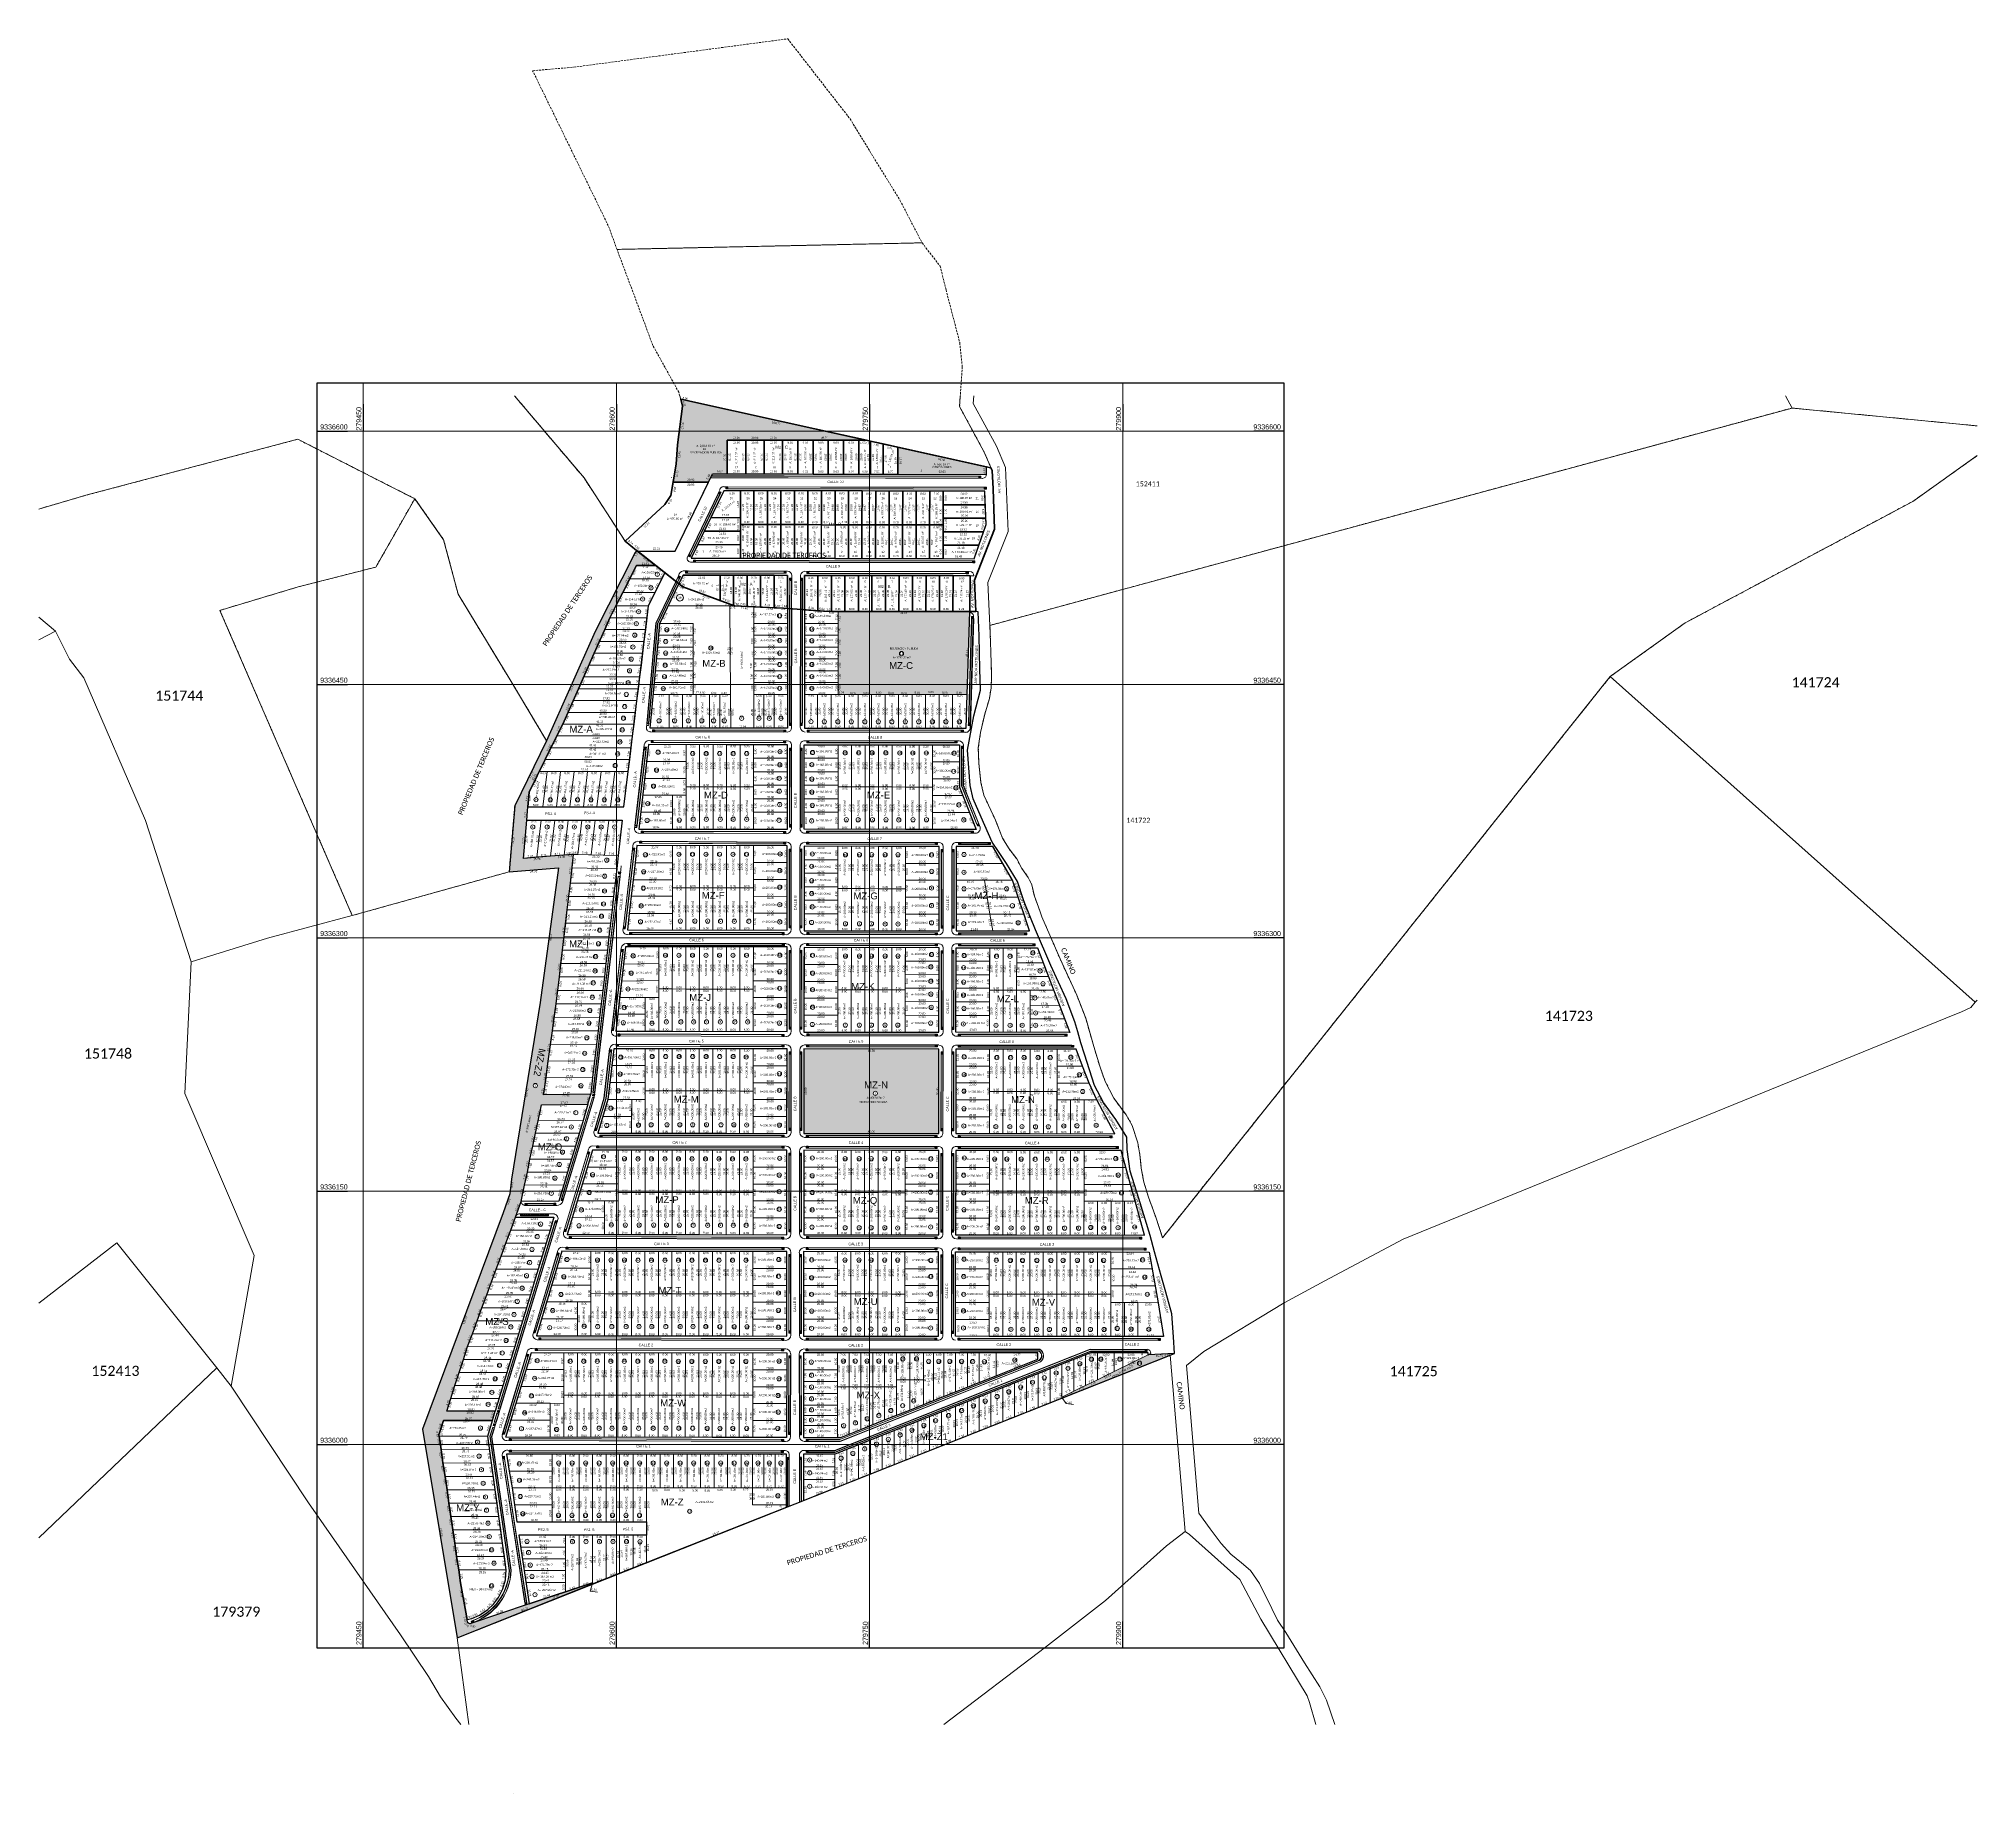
# Model space of a CAD drawing. Header units: inches. Extents: x 0 to 280406, y 0 to 9336832.
# Drawn here: x 279258 to 280406, y 9335794 to 9336832 of the extents above; entities that cross this region are included whole.
import ezdxf
from ezdxf.enums import TextEntityAlignment as Align

# ---------------------------------------------------------------- set-up
doc = ezdxf.new("R2010")
doc.units = ezdxf.units.IN
doc.header["$MEASUREMENT"] = 0
doc.linetypes.add('ACAD_ISO04W100', pattern=[30, 24, -3, 0, -3])
doc.linetypes.add('DASHED2', pattern=[0.375, 0.25, -0.125])
for name, color, linetype, lineweight in [('00-DISEÑO LOTES JOSE', 5, 'Continuous', 20), ('CC', 7, 'Continuous', 0), ('circulos', 7, 'Continuous', 15), ('corte vias', 21, 'ACAD_ISO04W100', 0), ('grass', 64, 'Continuous', 13), ('LOTES', 1, 'Continuous', 30), ('manzanas', 5, 'Continuous', 30), ('MANZANAS-ORIGINALES', 147, 'Continuous', 9), ('MANZANEO', 4, 'Continuous', 35), ('MATRIZ', 5, 'Continuous', 30), ('nombre de calles', 30, 'Continuous', 30), ('numero lote', 7, 'Continuous', 20)]:
    doc.layers.add(name, color=color, linetype=linetype, lineweight=lineweight)
for name, color, linetype in [('CENTRO', 6, 'Continuous'), ('COORD', 7, 'Continuous'), ('Cotas', 7, 'Continuous'), ('GRILLA', 7, 'Continuous'), ('PDF_CC', 7, 'Continuous'), ('PDF_Text', 1, 'Continuous'), ('PLUMA - 04', 6, 'Continuous'), ('textc', 255, 'Continuous'), ('UC_TEXT', 7, 'Continuous')]:
    doc.layers.add(name, color=color, linetype=linetype)
for name, color, linetype, true_color in [('PDF_corte vias', 21, 'Continuous', 0xff9f7f), ('PDF_MANZANAS-ORIGINALES', 145, 'Continuous', 0x4a8395), ('PREDIO_RURAL_PRI', 7, 'Continuous', 0xffffff)]:
    doc.layers.add(name, color=color, linetype=linetype, true_color=true_color)
doc.styles.add('Legend', font='calibri.ttf')
doc.styles.add('OCAS', font='arial.ttf')
doc.styles.add('PDF Arial-Black', font='arial.ttf')
doc.styles.add('SAMUEL', font='')
doc.styles.get("Standard").update_dxf_attribs({"font": 'arial.ttf'})
doc.styles.add('ttt', font='swissko.ttf')
doc.styles.get('SAMUEL').set_extended_font_data('Arial Black')
doc.dimstyles.get("Standard").update_dxf_attribs({"dimtxt": 0.18, "dimasz": 0.18, "dimexe": 0.18, "dimexo": 0.0625, "dimgap": 0.09, "dimtad": 0, "dimtih": 1, "dimtoh": 1, "dimdec": 4, "dimzin": 0, "dimdsep": 46, "dimtxsty": 'Standard', "dimcen": 0.09, "dimadec": 0, "dimazin": 0, "dimtfac": 1, "dimtdec": 4, "dimtofl": 0, "dimtmove": 0, "dimatfit": 3, "dimfxl": 1, "dimtolj": 1, "dimtzin": 0, "dimarcsym": 0})

# ---------------------------------------------------------------- blocks, each defined once
blk = doc.blocks.new('ACERAAA')
at = {"layer": 'corte vias', "lineweight": 20}
for p, q in [((293748.5, 9336030.3), (293748.5, 9336029.1)), ((293748.5, 9336029.1), (293749.7, 9336029.1)), ((293749.7, 9336029.1), (293749.7, 9336030.3)), ((293824.9, 9336029.1), (293824.9, 9336030.3)), ((293826.1, 9336029.1), (293824.9, 9336029.1)), ((293826.1, 9336030.3), (293826.1, 9336029.1)), ((293745.6, 9336026.3), (293744.4, 9336026.2)), ((293744.5, 9336025), (293745.6, 9336025.1)), ((293745.6, 9336025.1), (293745.6, 9336026.3)), ((293828.2, 9336025), (293828.2, 9336026.2)), ((293828.2, 9336026.2), (293829.4, 9336026.2)), ((293829.4, 9336025), (293828.2, 9336025)), ((293744.6, 9335980.8), (293745.8, 9335980.8)), ((293745.8, 9335979.6), (293744.6, 9335979.6)), ((293745.8, 9335980.8), (293745.8, 9335979.6)), ((293748.7, 9335975.6), (293748.7, 9335976.8)), ((293748.7, 9335976.8), (293749.9, 9335976.8)), ((293749.9, 9335976.8), (293749.9, 9335975.6)), ((293826.1, 9335976.8), (293824.9, 9335976.8)), ((293824.9, 9335976.8), (293824.9, 9335975.6)), ((293826.1, 9335975.6), (293826.1, 9335976.8)), ((293829.4, 9335980.8), (293828.2, 9335980.8)), ((293828.2, 9335980.8), (293828.2, 9335979.6)), ((293828.2, 9335979.6), (293829.4, 9335979.6))]:
    blk.add_line(p, q, dxfattribs=at)
at = {"layer": 'MANZANAS-ORIGINALES'}
for p, q in [((293744.6, 9335978.4), (293744.4, 9336027.2)), ((293747.3, 9336030.3), (293826.9, 9336030.3)), ((293748.6, 9336030.3), (293748.6, 9336029.2)), ((293748.6, 9336030.3), (293749.6, 9336030.3)), ((293748.6, 9336030.2), (293749.6, 9336030.2)), ((293748.6, 9336030.1), (293749.6, 9336030.1)), ((293748.6, 9336030.1), (293749.6, 9336030.1)), ((293748.6, 9336029.9), (293749.6, 9336029.9)), ((293748.6, 9336029.8), (293749.6, 9336029.8)), ((293748.6, 9336029.5), (293749.6, 9336029.5)), ((293748.6, 9336029.2), (293749.6, 9336029.2)), ((293749.6, 9336029.2), (293749.6, 9336030.3)), ((293749.7, 9336029.1), (293749.7, 9336030.3)), ((293749.7, 9336029.1), (293824.9, 9336029.1)), ((293749.8, 9336030.2), (293824.7, 9336030.2)), ((293749.8, 9336029.3), (293749.8, 9336030.2)), ((293749.8, 9336029.3), (293824.7, 9336029.3)), ((293824.7, 9336029.3), (293824.7, 9336030.2)), ((293824.9, 9336029.1), (293824.9, 9336030.3)), ((293824.9, 9336029.1), (293824.9, 9336030.3)), ((293824.9, 9336029.1), (293824.9, 9336030.3)), ((293825, 9336029.2), (293825, 9336030.3)), ((293826, 9336030.3), (293825, 9336030.3)), ((293826, 9336030.2), (293825, 9336030.2)), ((293826, 9336030.1), (293825, 9336030.1)), ((293826, 9336030.1), (293825, 9336030.1)), ((293826, 9336029.9), (293825, 9336029.9)), ((293826, 9336029.8), (293825, 9336029.8)), ((293826, 9336029.5), (293825, 9336029.5)), ((293826, 9336029.2), (293825, 9336029.2)), ((293826, 9336030.3), (293826, 9336029.2)), ((293829.4, 9335978.1), (293829.4, 9336027.9)), ((293745.5, 9336026.1), (293744.4, 9336026.1)), ((293744.5, 9336025.1), (293744.5, 9336026.1)), ((293744.5, 9336025.1), (293744.5, 9336026.1)), ((293744.5, 9336025.1), (293745.5, 9336025.1)), ((293745.6, 9336025.1), (293744.5, 9336025)), ((293744.6, 9336025.1), (293744.6, 9336026.1)), ((293744.7, 9335980.9), (293744.6, 9336024.9)), ((293745.5, 9336024.9), (293744.6, 9336024.9)), ((293744.7, 9336025.1), (293744.7, 9336026.1)), ((293744.8, 9336025.1), (293744.8, 9336026.1)), ((293745, 9336025.1), (293745, 9336026.1)), ((293745.2, 9336025.1), (293745.2, 9336026.1)), ((293745.5, 9336025.1), (293745.5, 9336026.1)), ((293745.5, 9336024.9), (293745.7, 9335980.9)), ((293745.6, 9336025.1), (293745.8, 9335980.8)), ((293828.2, 9335980.8), (293828.2, 9336025)), ((293828.2, 9336025), (293829.4, 9336025)), ((293828.2, 9336025), (293829.4, 9336025)), ((293828.3, 9336025.1), (293828.3, 9336026.1)), ((293828.3, 9336026.1), (293829.4, 9336026.1)), ((293829.4, 9336025.1), (293828.3, 9336025.1)), ((293828.4, 9335980.9), (293828.4, 9336024.8)), ((293828.4, 9336024.8), (293829.3, 9336024.8)), ((293828.6, 9336025.1), (293828.6, 9336026.1)), ((293828.9, 9336025.1), (293828.9, 9336026.1)), ((293829, 9336025.1), (293829, 9336026.1)), ((293829.1, 9336025.1), (293829.1, 9336026.1)), ((293829.2, 9336025.1), (293829.2, 9336026.1)), ((293829.3, 9336025.1), (293829.3, 9336026.1)), ((293829.3, 9335980.9), (293829.3, 9336024.8)), ((293829.4, 9336025.1), (293829.4, 9336026.1)), ((293745.8, 9335980.8), (293744.6, 9335980.8)), ((293744.6, 9335980.7), (293745.7, 9335980.7)), ((293744.6, 9335980.7), (293744.6, 9335979.7)), ((293745.7, 9335979.7), (293744.6, 9335979.7)), ((293745.7, 9335980.9), (293744.7, 9335980.9)), ((293744.7, 9335980.7), (293744.7, 9335979.7)), ((293744.8, 9335980.7), (293744.8, 9335979.7)), ((293744.9, 9335980.7), (293744.9, 9335979.7)), ((293745, 9335980.7), (293745, 9335979.7)), ((293745.1, 9335980.7), (293745.1, 9335979.7)), ((293745.4, 9335980.7), (293745.4, 9335979.7)), ((293745.7, 9335980.7), (293745.7, 9335979.7)), ((293747.5, 9335975.6), (293827.1, 9335975.6)), ((293748.8, 9335975.6), (293748.8, 9335976.7)), ((293748.8, 9335976.7), (293749.8, 9335976.7)), ((293748.8, 9335976.3), (293749.8, 9335976.3)), ((293748.8, 9335976.1), (293749.8, 9335976.1)), ((293748.8, 9335976), (293749.8, 9335976)), ((293748.8, 9335975.8), (293749.8, 9335975.8)), ((293748.8, 9335975.7), (293749.8, 9335975.7)), ((293748.8, 9335975.7), (293749.8, 9335975.7)), ((293748.8, 9335975.6), (293749.8, 9335975.6)), ((293749.8, 9335976.7), (293749.8, 9335975.5)), ((293749.9, 9335976.8), (293824.9, 9335976.8)), ((293749.9, 9335976.8), (293749.9, 9335975.6)), ((293750, 9335976.6), (293824.7, 9335976.6)), ((293750, 9335976.6), (293750, 9335975.7)), ((293750, 9335975.7), (293824.7, 9335975.7)), ((293824.7, 9335976.6), (293824.7, 9335975.7)), ((293824.7, 9335976.6), (293824.7, 9335975.7)), ((293824.9, 9335976.8), (293824.9, 9335975.6)), ((293824.9, 9335976.8), (293824.9, 9335975.6)), ((293826, 9335976.7), (293825, 9335976.7)), ((293825, 9335976.7), (293825, 9335975.5)), ((293826, 9335976.3), (293825, 9335976.3)), ((293826, 9335976.1), (293825, 9335976.1)), ((293826, 9335976), (293825, 9335976)), ((293826, 9335975.8), (293825, 9335975.8)), ((293826, 9335975.7), (293825, 9335975.7)), ((293826, 9335975.7), (293825, 9335975.7)), ((293826, 9335975.6), (293825, 9335975.6)), ((293826, 9335975.6), (293826, 9335976.7)), ((293828.2, 9335980.8), (293829.4, 9335980.8)), ((293828.2, 9335980.8), (293829.4, 9335980.8)), ((293829.4, 9335980.7), (293828.3, 9335980.7)), ((293828.3, 9335980.7), (293828.3, 9335979.7)), ((293828.3, 9335979.7), (293829.4, 9335979.7)), ((293828.4, 9335980.9), (293829.3, 9335980.9)), ((293828.6, 9335980.7), (293828.6, 9335979.7)), ((293828.9, 9335980.7), (293828.9, 9335979.7)), ((293829, 9335980.7), (293829, 9335979.7)), ((293829.1, 9335980.7), (293829.1, 9335979.7)), ((293829.2, 9335980.7), (293829.2, 9335979.7)), ((293829.3, 9335980.7), (293829.3, 9335979.7)), ((293829.4, 9335980.7), (293829.4, 9335979.7))]:
    blk.add_line(p, q, dxfattribs=at)
for centre, radius, start, end in [((293747.5, 9336027.3), 3.02, 93.7901, 181.4016), ((293826.8, 9336027.7), 2.63, 3.6928, 86.8985), ((293747.7, 9335978.6), 3.06, 184.403, 266.3125), ((293826.8, 9335978.1), 2.6, 275.921, 358.3389)]:
    blk.add_arc(centre, radius, start, end, dxfattribs=at)
blk = doc.blocks.new('acer')
at = {"layer": 'corte vias', "lineweight": 20}
for p, q in [((293724.1, 9335948.4), (293724.1, 9335949.6)), ((293725.3, 9335948.4), (293724.1, 9335948.4)), ((293725.3, 9335949.6), (293725.3, 9335948.4)), ((293870.1, 9335949.6), (293870.1, 9335948.4)), ((293870.1, 9335948.4), (293871.3, 9335948.4)), ((293871.3, 9335948.4), (293871.3, 9335949.6)), ((293718.6, 9335945.2), (293719.8, 9335944.8)), ((293720.2, 9335946), (293718.9, 9335946.4)), ((293719.8, 9335944.8), (293720.2, 9335946)), ((293875.4, 9335945.5), (293874.2, 9335945.5)), ((293874.2, 9335945.5), (293874.2, 9335944.3)), ((293874.2, 9335944.3), (293875.4, 9335944.3)), ((293870.1, 9335894.8), (293870.1, 9335896)), ((293870.1, 9335896), (293871.3, 9335896)), ((293871.3, 9335896), (293871.3, 9335894.8)), ((293874.2, 9335898.9), (293874.2, 9335900.1)), ((293874.2, 9335900.1), (293875.4, 9335900.1)), ((293875.4, 9335898.9), (293874.2, 9335898.9))]:
    blk.add_line(p, q, dxfattribs=at)
for points in [[(293705.1, 9335900), (293706.3, 9335900), (293706, 9335898.8), (293704.7, 9335898.9)], [(293705, 9335899.9), (293706.2, 9335899.9), (293705.9, 9335898.9), (293704.7, 9335899)], [(293709.9, 9335895.1), (293709.9, 9335896.3), (293708.7, 9335896.3), (293708.7, 9335895.1)]]:
    blk.add_lwpolyline(points, dxfattribs=at)
at = {"layer": 'MANZANAS-ORIGINALES'}
for p, q in [((293719.3, 9335947.6), (293704.6, 9335898.6)), ((293871.2, 9335949.6), (293722.2, 9335949.6)), ((293724.2, 9335948.5), (293724.2, 9335949.6)), ((293724.2, 9335949.6), (293725.2, 9335949.6)), ((293724.2, 9335949.5), (293725.2, 9335949.5)), ((293724.2, 9335949.4), (293725.2, 9335949.4)), ((293724.2, 9335949.2), (293725.2, 9335949.2)), ((293724.2, 9335949.1), (293725.2, 9335949.1)), ((293724.2, 9335948.9), (293725.2, 9335948.9)), ((293724.2, 9335948.7), (293725.2, 9335948.7)), ((293725.2, 9335948.5), (293724.2, 9335948.5)), ((293725.2, 9335949.6), (293725.2, 9335948.5)), ((293870.1, 9335948.4), (293725.3, 9335948.4)), ((293870, 9335949.4), (293725.4, 9335949.4)), ((293725.4, 9335949.4), (293725.4, 9335948.5)), ((293870, 9335948.5), (293725.4, 9335948.5)), ((293870, 9335949.4), (293870, 9335948.5)), ((293870.2, 9335948.5), (293870.2, 9335949.6)), ((293871.2, 9335949.6), (293870.2, 9335949.6)), ((293871.2, 9335949.5), (293870.2, 9335949.5)), ((293871.2, 9335949.4), (293870.2, 9335949.4)), ((293871.2, 9335949.2), (293870.2, 9335949.2)), ((293871.2, 9335949.1), (293870.2, 9335949.1)), ((293871.2, 9335948.9), (293870.2, 9335948.9)), ((293871.2, 9335948.7), (293870.2, 9335948.7)), ((293870.2, 9335948.5), (293871.2, 9335948.5)), ((293871.2, 9335948.5), (293871.2, 9335949.6)), ((293718.7, 9335945), (293705.3, 9335900.2)), ((293719.6, 9335944.7), (293706.2, 9335900.1)), ((293719.8, 9335944.8), (293706.3, 9335900)), ((293718.6, 9335945.3), (293719, 9335946.3)), ((293718.6, 9335945.3), (293719.7, 9335945)), ((293719.8, 9335944.8), (293718.6, 9335945.2)), ((293718.7, 9335945.3), (293719, 9335946.2)), ((293719.6, 9335944.7), (293718.7, 9335945)), ((293718.8, 9335945.3), (293719.1, 9335946.2)), ((293720.1, 9335945.9), (293718.9, 9335946.3)), ((293718.9, 9335945.2), (293719.3, 9335946.2)), ((293718.9, 9335945.2), (293719.2, 9335946.2)), ((293719.1, 9335945.2), (293719.4, 9335946.1)), ((293719.2, 9335945.1), (293719.5, 9335946.1)), ((293719.4, 9335945.1), (293719.8, 9335946)), ((293719.7, 9335945), (293720.1, 9335945.9)), ((293874.2, 9335945.4), (293875.4, 9335945.4)), ((293874.2, 9335945.4), (293874.2, 9335944.4)), ((293874.2, 9335944.4), (293875.4, 9335944.4)), ((293874.2, 9335900.1), (293874.2, 9335944.3)), ((293874.2, 9335944.3), (293875.4, 9335944.3)), ((293874.3, 9335900.2), (293874.3, 9335944.2)), ((293874.3, 9335944.2), (293875.2, 9335944.2)), ((293874.5, 9335944.4), (293874.5, 9335945.4)), ((293874.7, 9335944.4), (293874.7, 9335945.4)), ((293874.9, 9335944.4), (293874.9, 9335945.4)), ((293875, 9335944.4), (293875, 9335945.4)), ((293875.1, 9335944.4), (293875.1, 9335945.4)), ((293875.2, 9335944.4), (293875.2, 9335945.4)), ((293875.2, 9335900.2), (293875.2, 9335944.2)), ((293875.3, 9335944.4), (293875.3, 9335945.4)), ((293875.4, 9335897.7), (293875.4, 9335946.7)), ((293705.1, 9335899.9), (293704.8, 9335899)), ((293705.2, 9335899.9), (293704.9, 9335899)), ((293706.3, 9335900), (293705, 9335900)), ((293705.3, 9335899.9), (293705, 9335899)), ((293705.4, 9335899.9), (293705.2, 9335899)), ((293706.2, 9335900.1), (293705.3, 9335900.2)), ((293705.6, 9335899.9), (293705.3, 9335899)), ((293705.9, 9335899.9), (293705.6, 9335899)), ((293871.2, 9335894.8), (293707.2, 9335895.1)), ((293709.8, 9335895.9), (293708.8, 9335895.9)), ((293709.8, 9335895.7), (293708.8, 9335895.7)), ((293709.8, 9335895.5), (293708.8, 9335895.5)), ((293709.8, 9335895.3), (293708.8, 9335895.3)), ((293709.8, 9335895.2), (293708.8, 9335895.2)), ((293709.8, 9335895.1), (293708.8, 9335895.1)), ((293709.9, 9335896.3), (293709.9, 9335895.1)), ((293870.1, 9335896), (293709.9, 9335896.3)), ((293870.2, 9335895.9), (293870.2, 9335894.8)), ((293870.2, 9335895.9), (293871.2, 9335895.9)), ((293871.2, 9335895.7), (293870.2, 9335895.7)), ((293871.2, 9335895.4), (293870.2, 9335895.4)), ((293871.2, 9335895.3), (293870.2, 9335895.3)), ((293871.2, 9335895.2), (293870.2, 9335895.2)), ((293871.2, 9335895), (293870.2, 9335895)), ((293871.2, 9335894.9), (293870.2, 9335894.9)), ((293871.2, 9335894.8), (293870.2, 9335894.8)), ((293871.2, 9335895.9), (293871.2, 9335894.8)), ((293874.2, 9335900.1), (293875.4, 9335900.1)), ((293874.2, 9335898.9), (293874.2, 9335900)), ((293874.2, 9335900), (293875.4, 9335900)), ((293874.2, 9335898.9), (293875.4, 9335898.9)), ((293874.3, 9335900.2), (293875.2, 9335900.2)), ((293874.5, 9335900), (293874.5, 9335898.9)), ((293874.7, 9335900), (293874.7, 9335898.9)), ((293874.9, 9335900), (293874.9, 9335898.9)), ((293875, 9335900), (293875, 9335898.9)), ((293875.1, 9335900), (293875.1, 9335898.9)), ((293875.2, 9335900), (293875.2, 9335898.9)), ((293875.3, 9335900), (293875.3, 9335898.9))]:
    blk.add_line(p, q, dxfattribs=at)
at = {"layer": 'MANZANAS-ORIGINALES', "flags": 128}
for points in [[(293871.2, 9335949.6), (293872.4, 9335949.6)], [(293871.2, 9335894.8), (293872.4, 9335894.8)]]:
    blk.add_lwpolyline(points, dxfattribs=at)
at = {"layer": 'MANZANAS-ORIGINALES'}
for points in [[(293709.8, 9335895.1), (293709.8, 9335896.2), (293708.8, 9335896.2), (293708.8, 9335895.1)], [(293710.1, 9335895.2), (293710.1, 9335896.1), (293869.9, 9335895.9), (293869.9, 9335895), (293710.1, 9335895.2)]]:
    blk.add_lwpolyline(points, dxfattribs=at)
for centre, radius, start, end in [((293721.9, 9335946.9), 2.74, 83.708, 163.5546), ((293872.4, 9335946.6), 2.93, 1.5632, 90.2692), ((293707.3, 9335897.8), 2.76, 163.1862, 267.6746), ((293872.4, 9335897.7), 2.93, 269.7308, 358.4368)]:
    blk.add_arc(centre, radius, start, end, dxfattribs=at)
blk = doc.blocks.new('acrt')
at = {"layer": 'corte vias', "lineweight": 20}
for p, q in [((293741.2, 9335880.7), (293742.5, 9335880.3)), ((293742.8, 9335881.4), (293741.6, 9335881.8)), ((293742.5, 9335880.3), (293742.8, 9335881.4)), ((293746.7, 9335883.8), (293746.7, 9335885)), ((293747.9, 9335883.8), (293746.7, 9335883.8)), ((293747.9, 9335885), (293747.9, 9335883.8)), ((293874.7, 9335885), (293874.7, 9335883.8)), ((293874.7, 9335883.8), (293875.9, 9335883.8)), ((293875.9, 9335883.8), (293875.9, 9335885)), ((293880, 9335880.9), (293878.8, 9335880.9)), ((293878.8, 9335880.9), (293878.8, 9335879.7)), ((293878.8, 9335879.7), (293880, 9335879.7)), ((293878.8, 9335834.3), (293878.8, 9335835.5)), ((293878.8, 9335835.5), (293880, 9335835.5)), ((293880, 9335834.3), (293878.8, 9335834.3)), ((293874.7, 9335830), (293874.7, 9335831.2)), ((293874.7, 9335831.2), (293875.9, 9335831.2)), ((293875.9, 9335831.2), (293875.9, 9335830))]:
    blk.add_line(p, q, dxfattribs=at)
for points in [[(293727.8, 9335835.4), (293729, 9335835.4), (293728.6, 9335834.3), (293727.4, 9335834.3)], [(293727.7, 9335835.3), (293728.8, 9335835.3), (293728.5, 9335834.4), (293727.4, 9335834.4)], [(293731.9, 9335830.2), (293731.9, 9335831.4), (293730.7, 9335831.4), (293730.7, 9335830.2)]]:
    blk.add_lwpolyline(points, dxfattribs=at)
at = {"layer": 'MANZANAS-ORIGINALES'}
for p, q in [((293742, 9335883.1), (293727.3, 9335833.8)), ((293741.3, 9335880.4), (293727.9, 9335835.6)), ((293742.3, 9335880.1), (293728.8, 9335835.6)), ((293742.5, 9335880.3), (293729, 9335835.4)), ((293741.3, 9335880.7), (293741.6, 9335881.7)), ((293741.3, 9335880.7), (293742.4, 9335880.4)), ((293742.3, 9335880.1), (293741.3, 9335880.4)), ((293741.4, 9335880.7), (293741.7, 9335881.7)), ((293741.4, 9335880.7), (293741.8, 9335881.6)), ((293741.5, 9335880.7), (293741.8, 9335881.6)), ((293742.7, 9335881.3), (293741.6, 9335881.7)), ((293741.6, 9335880.6), (293741.9, 9335881.6)), ((293741.7, 9335880.6), (293742, 9335881.5)), ((293741.9, 9335880.6), (293742.2, 9335881.5)), ((293742.1, 9335880.5), (293742.4, 9335881.4)), ((293742.4, 9335880.4), (293742.7, 9335881.3)), ((293877.1, 9335885), (293744.4, 9335885)), ((293746.8, 9335883.9), (293746.8, 9335885)), ((293746.8, 9335885), (293747.8, 9335885)), ((293746.8, 9335884.9), (293747.8, 9335884.9)), ((293746.8, 9335884.8), (293747.8, 9335884.8)), ((293746.8, 9335884.7), (293747.8, 9335884.7)), ((293746.8, 9335884.5), (293747.8, 9335884.5)), ((293746.8, 9335884.4), (293747.8, 9335884.4)), ((293746.8, 9335884.2), (293747.8, 9335884.2)), ((293747.8, 9335883.9), (293746.8, 9335883.9)), ((293747.8, 9335885), (293747.8, 9335883.9)), ((293874.7, 9335883.8), (293747.9, 9335883.8)), ((293874.6, 9335884.9), (293748.1, 9335884.9)), ((293748.1, 9335884.9), (293748.1, 9335884)), ((293874.6, 9335884), (293748.1, 9335884)), ((293874.6, 9335884.9), (293874.6, 9335884)), ((293874.8, 9335883.9), (293874.8, 9335885)), ((293875.8, 9335885), (293874.8, 9335885)), ((293875.8, 9335884.9), (293874.8, 9335884.9)), ((293875.8, 9335884.8), (293874.8, 9335884.8)), ((293875.8, 9335884.7), (293874.8, 9335884.7)), ((293875.8, 9335884.5), (293874.8, 9335884.5)), ((293875.8, 9335884.4), (293874.8, 9335884.4)), ((293875.8, 9335884.2), (293874.8, 9335884.2)), ((293874.8, 9335883.9), (293875.8, 9335883.9)), ((293875.8, 9335883.9), (293875.8, 9335885)), ((293878.8, 9335880.8), (293880, 9335880.8)), ((293878.8, 9335880.8), (293878.8, 9335879.8)), ((293878.8, 9335835.5), (293878.8, 9335880.6)), ((293878.8, 9335879.8), (293880, 9335879.8)), ((293878.8, 9335879.7), (293880, 9335879.7)), ((293878.9, 9335835.6), (293878.9, 9335879.6)), ((293878.9, 9335879.6), (293879.8, 9335879.6)), ((293879.1, 9335879.8), (293879.1, 9335880.8)), ((293879.3, 9335879.8), (293879.3, 9335880.8)), ((293879.5, 9335879.8), (293879.5, 9335880.8)), ((293879.6, 9335879.8), (293879.6, 9335880.8)), ((293879.7, 9335879.8), (293879.7, 9335880.8)), ((293879.8, 9335879.8), (293879.8, 9335880.8)), ((293879.8, 9335835.6), (293879.8, 9335879.6)), ((293879.9, 9335879.8), (293879.9, 9335880.8)), ((293880, 9335833.1), (293880, 9335882.1)), ((293727.8, 9335835.3), (293727.5, 9335834.4)), ((293727.9, 9335835.3), (293727.6, 9335834.4)), ((293728, 9335835.3), (293727.7, 9335834.4)), ((293729, 9335835.4), (293727.8, 9335835.4)), ((293728.9, 9335835.4), (293727.8, 9335835.4)), ((293728.1, 9335835.3), (293727.8, 9335834.4)), ((293728.8, 9335835.6), (293727.9, 9335835.6)), ((293728.2, 9335835.3), (293728, 9335834.4)), ((293728.5, 9335835.3), (293728.2, 9335834.4)), ((293878.8, 9335835.5), (293880, 9335835.5)), ((293878.8, 9335834.3), (293878.8, 9335835.4)), ((293878.8, 9335835.4), (293880, 9335835.4)), ((293878.8, 9335834.3), (293880, 9335834.3)), ((293878.9, 9335835.6), (293879.8, 9335835.6)), ((293879.1, 9335835.4), (293879.1, 9335834.3)), ((293879.3, 9335835.4), (293879.3, 9335834.3)), ((293879.5, 9335835.4), (293879.5, 9335834.3)), ((293879.6, 9335835.4), (293879.6, 9335834.3)), ((293879.7, 9335835.4), (293879.7, 9335834.3)), ((293879.8, 9335835.4), (293879.8, 9335834.3)), ((293879.9, 9335835.4), (293879.9, 9335834.3)), ((293877.1, 9335830), (293729.8, 9335830.2)), ((293731.8, 9335831.1), (293730.8, 9335831.1)), ((293731.8, 9335830.9), (293730.8, 9335830.9)), ((293731.8, 9335830.7), (293730.8, 9335830.7)), ((293731.8, 9335830.5), (293730.8, 9335830.5)), ((293731.8, 9335830.4), (293730.8, 9335830.4)), ((293731.8, 9335830.3), (293730.8, 9335830.3)), ((293874.7, 9335831.2), (293731.9, 9335831.4)), ((293731.9, 9335831.4), (293731.9, 9335830.2)), ((293874.8, 9335831.1), (293874.8, 9335830)), ((293874.8, 9335831.1), (293875.8, 9335831.1)), ((293875.8, 9335830.9), (293874.8, 9335830.9)), ((293875.8, 9335830.6), (293874.8, 9335830.6)), ((293875.8, 9335830.5), (293874.8, 9335830.5)), ((293875.8, 9335830.3), (293874.8, 9335830.3)), ((293875.8, 9335830.2), (293874.8, 9335830.2)), ((293875.8, 9335830.1), (293874.8, 9335830.1)), ((293875.8, 9335830), (293874.8, 9335830)), ((293875.8, 9335831.1), (293875.8, 9335830))]:
    blk.add_line(p, q, dxfattribs=at)
for points in [[(293731.8, 9335830.2), (293731.8, 9335831.3), (293730.8, 9335831.3), (293730.8, 9335830.2)], [(293732, 9335830.4), (293732, 9335831.3), (293874.5, 9335831), (293874.5, 9335830.1), (293732, 9335830.4)]]:
    blk.add_lwpolyline(points, dxfattribs=at)
for centre, radius, start, end in [((293744.6, 9335882.2), 2.79, 94.0781, 163.1505), ((293877, 9335882.1), 2.93, 0.3625, 88.5012), ((293730, 9335833), 2.8, 163.8246, 267.3131), ((293876.7, 9335833.2), 3.28, 277.5949, 356.6458)]:
    blk.add_arc(centre, radius, start, end, dxfattribs=at)
blk = doc.blocks.new('arrrd')
at = {"layer": 'CC'}
for p, q in [((297898.8, 9336694.3), (297898.6, 9336692.4)), ((297898.8, 9336694.2), (297898.7, 9336693.3)), ((297898.9, 9336694.2), (297898.8, 9336693.3)), ((297899.1, 9336694.2), (297899, 9336693.3)), ((297899.4, 9336694.3), (297899.2, 9336693.3)), ((297899.7, 9336694.3), (297899.5, 9336693.3))]:
    blk.add_line(p, q, dxfattribs=at)
at = {"layer": 'corte vias', "lineweight": 20}
for p, q in [((297904.1, 9336740.1), (297905.4, 9336740)), ((297905.6, 9336741.2), (297904.2, 9336741.3)), ((297905.4, 9336740), (297905.6, 9336741.2)), ((297908.3, 9336743.4), (297908.3, 9336744.6)), ((297909.5, 9336743.4), (297908.3, 9336743.4)), ((297909.5, 9336744.6), (297909.5, 9336743.4)), ((297999.8, 9336744.7), (297999.8, 9336743.5)), ((297999.8, 9336743.5), (298001, 9336743.5)), ((298001, 9336743.5), (298001, 9336744.7)), ((298005, 9336740.7), (298003.8, 9336740.7)), ((298003.8, 9336740.7), (298003.8, 9336739.5)), ((298003.8, 9336739.5), (298005, 9336739.5)), ((298003.8, 9336694), (298003.8, 9336695.2)), ((298003.8, 9336695.2), (298005, 9336695.2)), ((298005, 9336694), (298003.8, 9336694)), ((297999.8, 9336689.7), (297999.8, 9336690.9)), ((297999.8, 9336690.9), (298001, 9336690.9)), ((298001, 9336690.9), (298001, 9336689.7))]:
    blk.add_line(p, q, dxfattribs=at)
for points in [[(297898.8, 9336694.3), (297900, 9336694.4), (297899.9, 9336693.2), (297898.7, 9336693.2)], [(297903.6, 9336689.9), (297903.6, 9336691.1), (297902.4, 9336691.1), (297902.4, 9336689.9)]]:
    blk.add_lwpolyline(points, dxfattribs=at)
at = {"layer": 'MANZANAS-ORIGINALES'}
for p, q in [((297898.8, 9336694.3), (297904.3, 9336742)), ((297905.4, 9336740), (297900, 9336694.4)), ((297904.1, 9336740.2), (297904.2, 9336741.2)), ((297904.1, 9336740.2), (297905.3, 9336740.1)), ((297904.1, 9336740.1), (297905.4, 9336740)), ((297905.5, 9336741.1), (297904.2, 9336741.2)), ((297904.2, 9336740.2), (297904.3, 9336741.2)), ((297904.3, 9336740.2), (297904.4, 9336741.2)), ((297904.4, 9336740.2), (297904.5, 9336741.2)), ((297904.5, 9336740.2), (297904.6, 9336741.2)), ((297904.7, 9336740.2), (297904.8, 9336741.2)), ((297904.9, 9336740.1), (297905, 9336741.1)), ((297905.1, 9336740.1), (297905.2, 9336741.1)), ((297905.3, 9336740.1), (297905.5, 9336741.1)), ((297907.4, 9336744.6), (298002.1, 9336744.7)), ((297908.4, 9336743.5), (297908.4, 9336744.6)), ((297908.4, 9336744.6), (297909.4, 9336744.6)), ((297908.4, 9336744.5), (297909.4, 9336744.5)), ((297908.4, 9336744.4), (297909.4, 9336744.4)), ((297908.4, 9336744.3), (297909.4, 9336744.3)), ((297908.4, 9336744.1), (297909.4, 9336744.1)), ((297908.4, 9336744), (297909.4, 9336744)), ((297908.4, 9336743.7), (297909.4, 9336743.7)), ((297909.4, 9336743.5), (297908.4, 9336743.5)), ((297909.4, 9336744.6), (297909.4, 9336743.5)), ((297999.8, 9336743.5), (297909.5, 9336743.4)), ((297999.8, 9336744.7), (297999.8, 9336743.5)), ((297999.8, 9336743.6), (297999.8, 9336744.7)), ((298000.9, 9336744.7), (297999.8, 9336744.7)), ((298000.9, 9336744.6), (297999.8, 9336744.6)), ((298000.9, 9336744.5), (297999.8, 9336744.5)), ((298000.9, 9336744.4), (297999.8, 9336744.4)), ((298000.9, 9336744.2), (297999.8, 9336744.2)), ((298000.9, 9336744.1), (297999.8, 9336744.1)), ((298000.9, 9336743.9), (297999.8, 9336743.9)), ((297999.8, 9336743.6), (298000.9, 9336743.6)), ((298000.9, 9336743.6), (298000.9, 9336744.7)), ((298003.8, 9336695.2), (298003.8, 9336739.5)), ((298003.8, 9336739.5), (298005, 9336739.5)), ((298003.9, 9336740.6), (298005, 9336740.6)), ((298003.9, 9336740.6), (298003.9, 9336739.5)), ((298003.9, 9336739.5), (298005, 9336739.5)), ((298004.1, 9336739.5), (298004.1, 9336740.6)), ((298004.4, 9336739.5), (298004.4, 9336740.6)), ((298004.5, 9336739.5), (298004.5, 9336740.6)), ((298004.6, 9336739.5), (298004.6, 9336740.6)), ((298004.8, 9336739.5), (298004.8, 9336740.6)), ((298004.9, 9336739.5), (298004.9, 9336740.6)), ((298005, 9336692.8), (298005, 9336741.8)), ((298005, 9336739.5), (298005, 9336740.6)), ((297900, 9336694.4), (297898.8, 9336694.3)), ((297900, 9336694.4), (297898.8, 9336694.3)), ((297900, 9336694.4), (297898.8, 9336694.3)), ((298003.8, 9336695.2), (298005, 9336695.2)), ((298003.9, 9336694.1), (298003.9, 9336695.1)), ((298003.9, 9336695.1), (298005, 9336695.1)), ((298003.9, 9336694.1), (298005, 9336694.1)), ((298004.2, 9336695.1), (298004.2, 9336694.1)), ((298004.4, 9336695.1), (298004.4, 9336694.1)), ((298004.5, 9336695.1), (298004.5, 9336694.1)), ((298004.7, 9336695.1), (298004.7, 9336694.1)), ((298004.8, 9336695.1), (298004.8, 9336694.1)), ((298004.9, 9336695.1), (298004.9, 9336694.1)), ((298005, 9336695.1), (298005, 9336694.1)), ((298002.2, 9336689.7), (297901.2, 9336689.9)), ((297903.5, 9336690.7), (297902.5, 9336690.7)), ((297903.5, 9336690.5), (297902.5, 9336690.5)), ((297903.5, 9336690.3), (297902.5, 9336690.3)), ((297903.5, 9336690.1), (297902.5, 9336690.1)), ((297903.5, 9336690), (297902.5, 9336690)), ((297903.5, 9336689.9), (297902.5, 9336689.9)), ((297903.6, 9336691.1), (297999.8, 9336690.9)), ((297903.6, 9336691.1), (297903.6, 9336689.9)), ((297999.8, 9336689.7), (297999.8, 9336690.9)), ((297999.8, 9336690.9), (297999.8, 9336689.7)), ((297999.8, 9336690.9), (297999.8, 9336689.7)), ((297999.9, 9336690.8), (297999.9, 9336689.7)), ((297999.9, 9336690.8), (298000.9, 9336690.8)), ((298000.9, 9336690.6), (297999.9, 9336690.6)), ((298000.9, 9336690.3), (297999.9, 9336690.3)), ((298000.9, 9336690.2), (297999.9, 9336690.2)), ((298000.9, 9336690), (297999.9, 9336690)), ((298000.9, 9336689.9), (297999.9, 9336689.9)), ((298000.9, 9336689.8), (297999.9, 9336689.8)), ((298000.9, 9336689.7), (297999.9, 9336689.7)), ((298000.9, 9336690.8), (298000.9, 9336689.7))]:
    blk.add_line(p, q, dxfattribs=at)
for points in [[(297905.3, 9336739.9), (297899.9, 9336694.5), (297899, 9336694.5), (297904.2, 9336739.9)], [(297909.6, 9336744.4), (297999.6, 9336744.6), (297999.6, 9336743.7), (297909.6, 9336743.6)], [(298004.9, 9336695.3), (298004.9, 9336739.3), (298004, 9336739.3), (298004, 9336695.3)], [(297999.6, 9336689.8), (297903.7, 9336690), (297903.7, 9336690.9), (297999.6, 9336690.7)]]:
    blk.add_lwpolyline(points, close=True, dxfattribs=at)
for points in [[(297898.8, 9336694.2), (297899.9, 9336694.3), (297899.8, 9336693.3), (297898.7, 9336693.3)], [(297903.5, 9336689.9), (297903.5, 9336691), (297902.5, 9336691), (297902.5, 9336689.9)]]:
    blk.add_lwpolyline(points, dxfattribs=at)
for centre, radius, start, end in [((297907.5, 9336741.3), 3.29, 91.1545, 167.6225), ((298002, 9336741.7), 2.98, 1.426, 87.9458), ((297901.1, 9336692.3), 2.48, 178.4794, 273.3425), ((298001.9, 9336692.8), 3.11, 273.8852, 0)]:
    blk.add_arc(centre, radius, start, end, dxfattribs=at)
blk = doc.blocks.new('sdaf')
at = {"layer": 'CC'}
for p, q in [((297891.7, 9336602.1), (297891.6, 9336601.1)), ((297891.9, 9336602.1), (297891.8, 9336601.1)), ((297892.1, 9336602.1), (297892, 9336601.1)), ((297892.4, 9336602.1), (297892.3, 9336601.1))]:
    blk.add_line(p, q, dxfattribs=at)
at = {"layer": 'corte vias', "lineweight": 20}
for p, q in [((297896.8, 9336647.8), (297898.2, 9336647.7)), ((297898.4, 9336648.9), (297896.9, 9336649)), ((297898.2, 9336647.7), (297898.4, 9336648.9)), ((297901.1, 9336651.7), (297901.1, 9336652.9)), ((297902.3, 9336651.7), (297901.1, 9336651.7)), ((297902.3, 9336652.9), (297902.3, 9336651.7)), ((297986.5, 9336651.3), (297986.5, 9336652.5)), ((297987.7, 9336651.3), (297986.5, 9336651.3)), ((297987.7, 9336652.5), (297987.7, 9336651.3)), ((297989.7, 9336647.2), (297989.7, 9336648.4)), ((297989.7, 9336648.4), (297991, 9336648.4)), ((297991, 9336647.2), (297989.7, 9336647.2)), ((297991, 9336602.9), (297989.8, 9336602.9)), ((297989.8, 9336602.9), (297989.8, 9336601.7)), ((297989.8, 9336601.7), (297991, 9336601.7)), ((297986.9, 9336598.9), (297985.7, 9336598.9)), ((297985.7, 9336598.9), (297985.7, 9336597.7)), ((297986.9, 9336597.7), (297986.9, 9336598.9))]:
    blk.add_line(p, q, dxfattribs=at)
for points in [[(297891.6, 9336602.2), (297892.8, 9336602.2), (297892.7, 9336601), (297891.4, 9336601)], [(297896.4, 9336597.7), (297896.4, 9336598.9), (297895.2, 9336598.9), (297895.2, 9336597.7)]]:
    blk.add_lwpolyline(points, dxfattribs=at)
at = {"layer": 'MANZANAS-ORIGINALES'}
for p, q in [((297891.6, 9336602.2), (297897.1, 9336650.1)), ((297898.2, 9336647.7), (297892.8, 9336602.2)), ((297896.8, 9336647.9), (297898.1, 9336647.8)), ((297896.8, 9336647.8), (297898.2, 9336647.7)), ((297898.3, 9336648.8), (297896.9, 9336648.9)), ((297896.9, 9336647.9), (297897, 9336648.9)), ((297897, 9336647.9), (297897.1, 9336648.9)), ((297897.1, 9336647.9), (297897.2, 9336648.9)), ((297897.2, 9336647.9), (297897.3, 9336648.9)), ((297897.3, 9336647.9), (297897.4, 9336648.9)), ((297897.5, 9336647.9), (297897.6, 9336648.9)), ((297897.6, 9336647.9), (297897.8, 9336648.9)), ((297897.8, 9336647.9), (297898, 9336648.8)), ((297898.1, 9336647.8), (297898.3, 9336648.8)), ((297899.9, 9336652.9), (297988.5, 9336652.5)), ((297901.2, 9336651.8), (297901.2, 9336652.9)), ((297901.2, 9336652.9), (297902.2, 9336652.9)), ((297901.2, 9336652.8), (297902.2, 9336652.8)), ((297901.2, 9336652.7), (297902.2, 9336652.7)), ((297901.2, 9336652.5), (297902.2, 9336652.5)), ((297901.2, 9336652.4), (297902.2, 9336652.4)), ((297901.2, 9336652.3), (297902.2, 9336652.3)), ((297901.2, 9336652), (297902.2, 9336652)), ((297902.2, 9336651.8), (297901.2, 9336651.8)), ((297902.2, 9336652.9), (297902.2, 9336651.8)), ((297986.5, 9336651.3), (297902.3, 9336651.7)), ((297986.5, 9336651.3), (297986.5, 9336652.5)), ((297986.5, 9336651.3), (297986.5, 9336652.5)), ((297986.5, 9336651.3), (297986.5, 9336652.5)), ((297986.5, 9336652.5), (297986.5, 9336651.3)), ((297986.6, 9336651.4), (297986.6, 9336652.5)), ((297987.6, 9336652.5), (297986.6, 9336652.4)), ((297987.6, 9336652.4), (297986.6, 9336652.4)), ((297987.6, 9336652.3), (297986.6, 9336652.3)), ((297987.6, 9336652.2), (297986.6, 9336652.2)), ((297987.6, 9336652.1), (297986.6, 9336652.1)), ((297987.6, 9336651.9), (297986.6, 9336651.9)), ((297987.6, 9336651.7), (297986.6, 9336651.7)), ((297987.6, 9336651.4), (297986.6, 9336651.4)), ((297987.6, 9336652.5), (297987.6, 9336651.4)), ((297989.8, 9336647.3), (297989.8, 9336648.3)), ((297989.8, 9336648.3), (297991, 9336648.3)), ((297991, 9336647.3), (297989.8, 9336647.3)), ((297990.2, 9336647.3), (297990.2, 9336648.3)), ((297990.4, 9336647.3), (297990.4, 9336648.3)), ((297990.5, 9336647.3), (297990.5, 9336648.3)), ((297990.7, 9336647.3), (297990.7, 9336648.3)), ((297990.8, 9336647.3), (297990.8, 9336648.3)), ((297990.8, 9336647.3), (297990.8, 9336648.3)), ((297990.9, 9336647.3), (297990.9, 9336648.3)), ((297991, 9336600.8), (297991, 9336650)), ((297989.8, 9336602.9), (297989.7, 9336647.2)), ((297989.7, 9336647.2), (297991, 9336647.2)), ((297989.7, 9336647.2), (297991, 9336647.2)), ((297891.6, 9336602.2), (297891.3, 9336600.2)), ((297989.8, 9336602.9), (297991, 9336602.9)), ((297989.8, 9336602.9), (297991, 9336602.9)), ((297991, 9336602.8), (297989.9, 9336602.8)), ((297989.9, 9336602.8), (297989.9, 9336601.8)), ((297989.9, 9336601.8), (297991, 9336601.8)), ((297990.2, 9336602.8), (297990.2, 9336601.8)), ((297990.4, 9336602.8), (297990.4, 9336601.8)), ((297990.6, 9336602.8), (297990.6, 9336601.8)), ((297990.7, 9336602.8), (297990.7, 9336601.8)), ((297990.8, 9336602.8), (297990.8, 9336601.8)), ((297990.9, 9336602.8), (297990.9, 9336601.8)), ((297990.9, 9336602.8), (297990.9, 9336601.8)), ((297988.1, 9336597.7), (297894, 9336597.7)), ((297896.3, 9336598.6), (297895.3, 9336598.6)), ((297896.3, 9336598.3), (297895.3, 9336598.3)), ((297896.3, 9336598.1), (297895.3, 9336598.1)), ((297896.3, 9336597.9), (297895.3, 9336597.9)), ((297896.3, 9336597.8), (297895.3, 9336597.8)), ((297896.3, 9336597.7), (297895.3, 9336597.7)), ((297896.4, 9336598.9), (297985.7, 9336598.9)), ((297896.4, 9336598.9), (297896.4, 9336597.7)), ((297985.7, 9336598.9), (297985.7, 9336597.7)), ((297986.8, 9336598.8), (297985.8, 9336598.8)), ((297985.8, 9336598.8), (297985.8, 9336597.7)), ((297986.8, 9336598.5), (297985.8, 9336598.5)), ((297986.8, 9336598.2), (297985.8, 9336598.2)), ((297986.8, 9336598.1), (297985.8, 9336598.1)), ((297986.8, 9336598), (297985.8, 9336598)), ((297986.8, 9336597.9), (297985.8, 9336597.9)), ((297986.8, 9336597.8), (297985.8, 9336597.8)), ((297986.8, 9336597.7), (297985.8, 9336597.7)), ((297986.8, 9336597.7), (297986.8, 9336598.8))]:
    blk.add_line(p, q, dxfattribs=at)
for points in [[(297898, 9336647.6), (297892.7, 9336602.3), (297891.7, 9336602.3), (297897, 9336647.7)], [(297902.4, 9336652.7), (297986.3, 9336652.3), (297986.3, 9336651.4), (297902.4, 9336651.8)], [(297990.8, 9336603), (297990.8, 9336647), (297989.9, 9336647), (297989.9, 9336603)], [(297985.6, 9336597.8), (297896.5, 9336597.9), (297896.5, 9336598.7), (297985.6, 9336598.7)]]:
    blk.add_lwpolyline(points, close=True, dxfattribs=at)
for points in [[(297891.6, 9336602.1), (297892.7, 9336602.1), (297892.6, 9336601.1), (297891.5, 9336601.1)], [(297896.3, 9336597.7), (297896.3, 9336598.8), (297895.3, 9336598.8), (297895.3, 9336597.7)]]:
    blk.add_lwpolyline(points, dxfattribs=at)
for centre, radius, start, end in [((297900.1, 9336649.9), 3, 93.5297, 176.2311), ((297988.3, 9336649.8), 2.63, 3.6928, 86.8985), ((297893.8, 9336600.2), 2.48, 178.4794, 273.3425), ((297987.8, 9336600.8), 3.14, 275.5456, 0.3641)]:
    blk.add_arc(centre, radius, start, end, dxfattribs=at)
blk = doc.blocks.new('ewrrt')
at = {"layer": 'corte vias', "lineweight": 20}
for p, q in [((299357.7, 9336412.5), (299356.5, 9336412.5)), ((299356.5, 9336411.3), (299357.7, 9336411.3)), ((299357.7, 9336411.3), (299357.7, 9336412.5)), ((299360.4, 9336416.9), (299360.4, 9336415.7)), ((299360.4, 9336415.7), (299361.6, 9336415.7)), ((299361.6, 9336415.7), (299361.6, 9336416.9)), ((299448.3, 9336415.7), (299448.3, 9336417)), ((299449.5, 9336415.7), (299448.3, 9336415.7)), ((299449.5, 9336417), (299449.5, 9336415.7)), ((299452.1, 9336412.5), (299452.1, 9336413.7)), ((299452.1, 9336413.7), (299453.3, 9336413.7)), ((299452.1, 9336412.5), (299452.1, 9336413.7)), ((299453.3, 9336412.5), (299452.1, 9336412.5)), ((299356.5, 9336367), (299357.7, 9336367)), ((299357.7, 9336365.8), (299356.5, 9336365.8)), ((299357.7, 9336367), (299357.7, 9336365.8)), ((299360.4, 9336362.2), (299360.4, 9336363.4)), ((299360.4, 9336363.4), (299361.6, 9336363.4)), ((299361.6, 9336363.4), (299361.6, 9336362.2)), ((299459.2, 9336363.4), (299458, 9336363.4)), ((299458, 9336363.4), (299458, 9336362.2)), ((299459.2, 9336362.2), (299459.2, 9336363.4)), ((299461.2, 9336367.4), (299461.6, 9336366.6)), ((299462.6, 9336367.4), (299461.2, 9336367.4)), ((299461.6, 9336366.6), (299462.9, 9336366.6))]:
    blk.add_line(p, q, dxfattribs=at)
at = {"layer": 'MANZANAS-ORIGINALES'}
for p, q in [((299356.5, 9336365), (299356.5, 9336414.1)), ((299357.6, 9336412.4), (299356.5, 9336412.4)), ((299356.6, 9336411.4), (299356.5, 9336412.4)), ((299356.5, 9336411.4), (299357.6, 9336411.4)), ((299357.7, 9336411.3), (299356.5, 9336411.3)), ((299356.6, 9336411.4), (299356.6, 9336412.4)), ((299356.7, 9336411.4), (299356.7, 9336412.4)), ((299357.6, 9336411.1), (299356.7, 9336411.1)), ((299356.8, 9336411.4), (299356.8, 9336412.4)), ((299356.9, 9336411.4), (299356.9, 9336412.4)), ((299357.1, 9336411.4), (299357.1, 9336412.4)), ((299357.3, 9336411.4), (299357.3, 9336412.4)), ((299357.6, 9336411.4), (299357.6, 9336412.4)), ((299357.7, 9336367), (299357.7, 9336411.3)), ((299359.2, 9336416.9), (299450.7, 9336417)), ((299360.5, 9336416.9), (299361.5, 9336416.9)), ((299360.5, 9336416.9), (299360.5, 9336415.8)), ((299360.5, 9336416.8), (299361.5, 9336416.8)), ((299360.5, 9336416.7), (299361.5, 9336416.7)), ((299360.5, 9336416.5), (299361.5, 9336416.5)), ((299360.5, 9336416.4), (299361.5, 9336416.4)), ((299360.5, 9336416.2), (299361.5, 9336416.2)), ((299360.5, 9336415.8), (299361.5, 9336415.8)), ((299361.5, 9336415.8), (299361.5, 9336416.9)), ((299361.6, 9336415.7), (299361.6, 9336416.9)), ((299361.6, 9336415.7), (299448.3, 9336415.7)), ((299361.7, 9336416.8), (299448.2, 9336416.8)), ((299361.7, 9336415.9), (299361.7, 9336416.8)), ((299361.7, 9336415.9), (299448.2, 9336415.9)), ((299448.2, 9336415.9), (299448.2, 9336416.8)), ((299448.3, 9336415.7), (299448.3, 9336417)), ((299448.3, 9336415.7), (299448.3, 9336417)), ((299448.4, 9336415.8), (299448.4, 9336417)), ((299449.4, 9336416.9), (299448.4, 9336416.9)), ((299449.4, 9336416.8), (299448.4, 9336416.8)), ((299449.4, 9336416.7), (299448.4, 9336416.7)), ((299449.4, 9336416.5), (299448.4, 9336416.5)), ((299449.4, 9336416.4), (299448.4, 9336416.4)), ((299449.4, 9336416.2), (299448.4, 9336416.2)), ((299449.4, 9336415.8), (299448.4, 9336415.8)), ((299449.4, 9336417), (299449.4, 9336415.8)), ((299452.1, 9336390.2), (299452.1, 9336412.5)), ((299452.1, 9336412.5), (299453.3, 9336412.5)), ((299452.2, 9336412.6), (299452.2, 9336413.6)), ((299452.2, 9336413.6), (299453.3, 9336413.6)), ((299453.3, 9336412.6), (299452.2, 9336412.6)), ((299452.6, 9336412.6), (299452.6, 9336413.6)), ((299452.8, 9336412.6), (299452.8, 9336413.6)), ((299452.9, 9336412.6), (299452.9, 9336413.6)), ((299453.1, 9336412.6), (299453.1, 9336413.6)), ((299453.2, 9336412.6), (299453.2, 9336413.6)), ((299453.2, 9336412.6), (299453.2, 9336413.6)), ((299453.3, 9336390.4), (299453.3, 9336414.6)), ((299453.3, 9336412.6), (299453.3, 9336413.6)), ((299461.2, 9336367.4), (299452.1, 9336390.2)), ((299461.3, 9336367.6), (299452.3, 9336390.2)), ((299463.2, 9336365.9), (299453.3, 9336390.4)), ((299357.7, 9336367), (299356.5, 9336367)), ((299356.5, 9336366.9), (299357.6, 9336366.9)), ((299357.6, 9336365.9), (299356.5, 9336365.9)), ((299356.6, 9336366.9), (299356.6, 9336365.9)), ((299356.6, 9336366.9), (299356.6, 9336365.9)), ((299356.7, 9336366.9), (299356.7, 9336365.9)), ((299356.8, 9336366.9), (299356.8, 9336365.9)), ((299356.9, 9336366.9), (299356.9, 9336365.9)), ((299357.1, 9336366.9), (299357.1, 9336365.9)), ((299357.3, 9336366.9), (299357.3, 9336365.9)), ((299357.6, 9336366.9), (299357.6, 9336365.9)), ((299460.3, 9336362.2), (299359.2, 9336362.2)), ((299360.5, 9336362.2), (299360.5, 9336363.3)), ((299360.5, 9336363.3), (299361.5, 9336363.3)), ((299360.5, 9336363), (299361.5, 9336363)), ((299360.5, 9336362.7), (299361.5, 9336362.7)), ((299360.5, 9336362.6), (299361.5, 9336362.6)), ((299360.5, 9336362.4), (299361.5, 9336362.4)), ((299360.5, 9336362.4), (299361.5, 9336362.4)), ((299360.5, 9336362.3), (299361.5, 9336362.3)), ((299360.5, 9336362.2), (299361.5, 9336362.2)), ((299361.5, 9336363.3), (299361.5, 9336362.2)), ((299361.6, 9336363.4), (299361.6, 9336362.2)), ((299361.6, 9336363.4), (299361.6, 9336362.2)), ((299361.6, 9336363.4), (299458, 9336363.4)), ((299457.8, 9336363.2), (299457.8, 9336362.3)), ((299458, 9336363.4), (299458, 9336362.2)), ((299458, 9336363.4), (299458, 9336362.2)), ((299459.1, 9336363.3), (299458.1, 9336363.3)), ((299458.1, 9336363.3), (299458.1, 9336362.2)), ((299459.1, 9336363), (299458.1, 9336363)), ((299459.1, 9336362.7), (299458.1, 9336362.7)), ((299459.1, 9336362.6), (299458.1, 9336362.6)), ((299459.1, 9336362.4), (299458.1, 9336362.4)), ((299459.1, 9336362.4), (299458.1, 9336362.4)), ((299459.1, 9336362.3), (299458.1, 9336362.3)), ((299459.1, 9336362.2), (299458.1, 9336362.2)), ((299459.1, 9336362.2), (299459.1, 9336363.3)), ((299462.4, 9336367.6), (299461.3, 9336367.6)), ((299461.4, 9336367.3), (299461.6, 9336366.7)), ((299462.6, 9336367.3), (299461.4, 9336367.3)), ((299461.6, 9336367.3), (299461.9, 9336366.7)), ((299461.6, 9336366.7), (299462.9, 9336366.7)), ((299461.9, 9336367.3), (299462.1, 9336366.7)), ((299462.1, 9336367.3), (299462.4, 9336366.7)), ((299462.3, 9336367.3), (299462.5, 9336366.7)), ((299462.5, 9336367.3), (299462.7, 9336366.7)), ((299462.6, 9336367.3), (299462.8, 9336366.7))]:
    blk.add_line(p, q, dxfattribs=at)
for points in [[(299357.6, 9336411.1), (299357.6, 9336367.2), (299356.7, 9336367.2), (299356.7, 9336411.1)], [(299457.8, 9336362.3), (299361.7, 9336362.3), (299361.7, 9336363.2), (299457.8, 9336363.2)]]:
    blk.add_lwpolyline(points, close=True, dxfattribs=at)
blk.add_lwpolyline([(299462.4, 9336367.6), (299453.2, 9336390.4), (299453.2, 9336412.4), (299452.3, 9336412.4), (299452.3, 9336390.2)], dxfattribs=at)
for centre, radius, start, end in [((299359.2, 9336414.2), 2.72, 91.217, 183.2932), ((299450.2, 9336413.8), 3.23, 15.3942, 82.0565), ((299359.2, 9336364.9), 2.73, 177.9362, 268.9658), ((299460.2, 9336365.3), 3.08, 271.5089, 11.6581)]:
    blk.add_arc(centre, radius, start, end, dxfattribs=at)
blk = doc.blocks.new('qt23r')
at = {"layer": 'corte vias', "lineweight": 20}
for p, q in [((299363.8, 9336294.3), (299365.2, 9336294.2)), ((299365.4, 9336295.4), (299364, 9336295.5)), ((299365.2, 9336294.2), (299365.4, 9336295.4)), ((299367.9, 9336297.6), (299367.9, 9336298.8)), ((299369.1, 9336297.6), (299367.9, 9336297.6)), ((299369.1, 9336298.8), (299369.1, 9336297.6)), ((299466.2, 9336298.6), (299466.2, 9336297.4)), ((299466.2, 9336297.4), (299467.4, 9336297.4)), ((299467.4, 9336297.4), (299467.4, 9336298.6)), ((299471.5, 9336294.5), (299470.3, 9336294.5)), ((299470.3, 9336294.5), (299470.3, 9336293.3)), ((299470.3, 9336293.3), (299471.5, 9336293.3)), ((299470.3, 9336247.8), (299470.3, 9336249)), ((299470.3, 9336249), (299471.5, 9336249)), ((299471.5, 9336247.8), (299470.3, 9336247.8)), ((299466.3, 9336243.8), (299466.3, 9336245)), ((299466.3, 9336245), (299467.5, 9336245)), ((299467.5, 9336245), (299467.5, 9336243.8))]:
    blk.add_line(p, q, dxfattribs=at)
for points in [[(299355.4, 9336249), (299356.6, 9336249), (299356.3, 9336247.8), (299355.1, 9336247.8)], [(299355.4, 9336248.9), (299356.5, 9336248.9), (299356.2, 9336247.9), (299355.1, 9336247.9)], [(299359.5, 9336243.8), (299359.5, 9336245), (299358.3, 9336245), (299358.3, 9336243.8)]]:
    blk.add_lwpolyline(points, dxfattribs=at)
at = {"layer": 'MANZANAS-ORIGINALES'}
for p, q in [((299360.7, 9336266.8), (299364, 9336296.3)), ((299365.2, 9336294.2), (299361.9, 9336266.6)), ((299363.8, 9336294.4), (299365.1, 9336294.3)), ((299365.2, 9336295.3), (299363.9, 9336295.4)), ((299363.9, 9336294.4), (299364.1, 9336295.4)), ((299363.9, 9336294.4), (299364, 9336295.4)), ((299364, 9336294.4), (299364.2, 9336295.4)), ((299364.1, 9336294.4), (299364.3, 9336295.4)), ((299364.3, 9336294.4), (299364.4, 9336295.4)), ((299364.5, 9336294.4), (299364.6, 9336295.4)), ((299364.6, 9336294.4), (299364.8, 9336295.4)), ((299364.8, 9336294.3), (299365, 9336295.3)), ((299365.1, 9336294.3), (299365.2, 9336295.3)), ((299367.2, 9336298.8), (299468.6, 9336298.6)), ((299368, 9336297.6), (299368, 9336298.8)), ((299368, 9336298.7), (299369, 9336298.7)), ((299368, 9336298.6), (299369, 9336298.6)), ((299368, 9336298.5), (299369, 9336298.5)), ((299368, 9336298.4), (299369, 9336298.4)), ((299368, 9336298.3), (299369, 9336298.3)), ((299368, 9336298.1), (299369, 9336298.1)), ((299368, 9336297.9), (299369, 9336297.9)), ((299369, 9336297.6), (299368, 9336297.6)), ((299369, 9336298.8), (299369, 9336297.6)), ((299466.2, 9336297.4), (299369.1, 9336297.6)), ((299466.2, 9336298.6), (299466.2, 9336297.4)), ((299466.3, 9336297.5), (299466.3, 9336298.6)), ((299467.4, 9336298.6), (299466.3, 9336298.6)), ((299467.4, 9336298.5), (299466.3, 9336298.5)), ((299467.4, 9336298.4), (299466.3, 9336298.4)), ((299467.4, 9336298.2), (299466.3, 9336298.2)), ((299467.4, 9336298.1), (299466.3, 9336298.1)), ((299467.4, 9336298), (299466.3, 9336298)), ((299467.4, 9336297.7), (299466.3, 9336297.7)), ((299466.3, 9336297.5), (299467.4, 9336297.5)), ((299467.4, 9336297.5), (299467.4, 9336298.6)), ((299470.3, 9336249), (299470.3, 9336293.3)), ((299470.3, 9336293.3), (299471.5, 9336293.3)), ((299470.4, 9336294.4), (299471.5, 9336294.4)), ((299470.4, 9336294.4), (299470.4, 9336293.4)), ((299470.4, 9336293.4), (299471.5, 9336293.4)), ((299470.6, 9336293.4), (299470.6, 9336294.4)), ((299470.9, 9336293.4), (299470.9, 9336294.4)), ((299471, 9336293.4), (299471, 9336294.4)), ((299471.1, 9336293.4), (299471.1, 9336294.4)), ((299471.3, 9336293.4), (299471.3, 9336294.4)), ((299471.4, 9336293.4), (299471.4, 9336294.4)), ((299471.5, 9336246.6), (299471.5, 9336295.7)), ((299471.5, 9336293.4), (299471.5, 9336294.4)), ((299354.9, 9336247.4), (299360.7, 9336266.8)), ((299361.9, 9336266.6), (299356.6, 9336249)), ((299355.4, 9336248.9), (299355.1, 9336247.9)), ((299355.5, 9336248.9), (299355.2, 9336247.9)), ((299355.6, 9336248.9), (299355.3, 9336247.9)), ((299356.6, 9336249), (299355.4, 9336249)), ((299356.6, 9336249), (299355.4, 9336249)), ((299355.7, 9336248.9), (299355.5, 9336247.9)), ((299355.9, 9336248.9), (299355.6, 9336247.9)), ((299356.2, 9336248.9), (299355.9, 9336247.9)), ((299356.7, 9336249.6), (299356.7, 9336249.6)), ((299356.9, 9336249.7), (299356.9, 9336249.7)), ((299470.3, 9336249), (299471.5, 9336249)), ((299470.4, 9336247.9), (299470.4, 9336248.9)), ((299470.4, 9336248.9), (299471.5, 9336248.9)), ((299470.4, 9336247.9), (299471.5, 9336247.9)), ((299470.6, 9336248.9), (299470.6, 9336247.9)), ((299470.9, 9336248.9), (299470.9, 9336247.9)), ((299471, 9336248.9), (299471, 9336247.9)), ((299471.1, 9336248.9), (299471.1, 9336247.9)), ((299471.3, 9336248.9), (299471.3, 9336247.9)), ((299471.4, 9336248.9), (299471.4, 9336247.9)), ((299471.5, 9336248.9), (299471.5, 9336247.9)), ((299357.1, 9336243.8), (299468.7, 9336243.8)), ((299359.4, 9336244.6), (299358.4, 9336244.6)), ((299359.4, 9336244.4), (299358.4, 9336244.4)), ((299359.4, 9336244.2), (299358.4, 9336244.2)), ((299359.4, 9336244), (299358.4, 9336244)), ((299359.4, 9336243.9), (299358.4, 9336243.9)), ((299359.4, 9336243.8), (299358.4, 9336243.8)), ((299466.3, 9336245), (299359.5, 9336245)), ((299359.5, 9336245), (299359.5, 9336243.8)), ((299466.3, 9336245), (299466.3, 9336243.8)), ((299466.3, 9336243.8), (299466.3, 9336245)), ((299466.3, 9336244.9), (299466.3, 9336243.8)), ((299466.3, 9336244.9), (299467.4, 9336244.9)), ((299467.4, 9336244.7), (299466.3, 9336244.7)), ((299467.4, 9336244.4), (299466.3, 9336244.4)), ((299467.4, 9336244.3), (299466.3, 9336244.3)), ((299467.4, 9336244.1), (299466.3, 9336244.1)), ((299467.4, 9336244), (299466.3, 9336244)), ((299467.4, 9336243.9), (299466.3, 9336243.9)), ((299467.4, 9336243.8), (299466.3, 9336243.8)), ((299467.4, 9336244.9), (299467.4, 9336243.8))]:
    blk.add_line(p, q, dxfattribs=at)
at = {"layer": 'MANZANAS-ORIGINALES', "flags": 128}
for points in [[(299364, 9336294.2), (299365, 9336294.1), (299361.8, 9336266.6), (299356.5, 9336249.1), (299355.6, 9336249.2), (299360.9, 9336266.8)], [(299369.3, 9336298.6), (299466.1, 9336298.4), (299466.1, 9336297.5), (299369.3, 9336297.7)]]:
    blk.add_lwpolyline(points, close=True, dxfattribs=at)
at = {"layer": 'MANZANAS-ORIGINALES'}
for points in [[(299470.4, 9336293.1), (299470.4, 9336249.2), (299471.3, 9336249.2), (299471.3, 9336293.1)], [(299359.6, 9336243.9), (299466.1, 9336243.9), (299466.1, 9336244.8), (299359.6, 9336244.8)]]:
    blk.add_lwpolyline(points, close=True, dxfattribs=at)
blk.add_lwpolyline([(299359.4, 9336243.8), (299359.4, 9336244.9), (299358.4, 9336244.9), (299358.4, 9336243.8)], dxfattribs=at)
for centre, radius, start, end in [((299367.1, 9336295.7), 3.08, 87.5704, 168.4233), ((299468.6, 9336295.7), 2.92, 0.2811, 88.4626), ((299357.3, 9336246.4), 2.59, 156.5808, 265.2596), ((299468.5, 9336246.8), 3.02, 273.2598, 356.7125)]:
    blk.add_arc(centre, radius, start, end, dxfattribs=at)
blk = doc.blocks.new('qwdfgrhñj')
at = {"layer": 'corte vias', "lineweight": 20}
for p, q in [((11.8, 47.9), (13.1, 47.5)), ((13.4, 48.7), (12.2, 49.1)), ((13.1, 47.5), (13.4, 48.7)), ((17.4, 51.2), (17.4, 52.4)), ((18.6, 51.2), (17.4, 51.2)), ((18.6, 52.4), (18.6, 51.2)), ((127.3, 52.4), (127.3, 51.2)), ((127.3, 51.2), (128.5, 51.2)), ((128.5, 51.2), (128.5, 52.4)), ((132.5, 48.3), (131.3, 48.3)), ((131.3, 48.3), (131.3, 47.1)), ((131.3, 47.1), (132.5, 47.1)), ((131.3, 1.7), (131.3, 2.9)), ((131.3, 2.9), (132.5, 2.9)), ((132.5, 1.7), (131.3, 1.7)), ((127.3, -2.6), (127.3, -1.4)), ((127.3, -1.4), (128.5, -1.4)), ((128.5, -1.4), (128.5, -2.6))]:
    blk.add_line(p, q, dxfattribs=at)
for points in [[(-1.6, 2.8), (-0.4, 2.8), (-0.8, 1.6), (-1.9, 1.7)], [(-1.7, 2.7), (-0.6, 2.7), (-0.8, 1.7), (-1.9, 1.8)], [(2.5, -2.4), (2.5, -1.2), (1.3, -1.2), (1.3, -2.4)]]:
    blk.add_lwpolyline(points, dxfattribs=at)
at = {"layer": 'MANZANAS-ORIGINALES'}
for p, q in [((12.6, 50.4), (-2.1, 1.2)), ((11.9, 47.7), (-1.5, 3)), ((12.9, 47.4), (-0.5, 2.9)), ((13.1, 47.5), (-0.4, 2.8)), ((11.9, 48), (12.2, 49)), ((11.9, 48), (13, 47.7)), ((12.9, 47.4), (11.9, 47.7)), ((12, 48), (12.4, 48.9)), ((12, 48), (12.3, 48.9)), ((12.1, 47.9), (12.4, 48.9)), ((13.3, 48.6), (12.2, 49)), ((12.2, 47.9), (12.5, 48.9)), ((12.3, 47.9), (12.6, 48.8)), ((12.5, 47.8), (12.8, 48.8)), ((12.7, 47.8), (13, 48.7)), ((13, 47.7), (13.3, 48.6)), ((15.1, 52.4), (129.7, 52.4)), ((17.5, 51.3), (17.5, 52.4)), ((17.5, 52.4), (18.5, 52.4)), ((17.5, 52.3), (18.5, 52.3)), ((17.5, 52.2), (18.5, 52.2)), ((17.5, 52.1), (18.5, 52.1)), ((17.5, 51.9), (18.5, 51.9)), ((17.5, 51.8), (18.5, 51.8)), ((17.5, 51.5), (18.5, 51.5)), ((18.5, 51.3), (17.5, 51.3)), ((18.5, 52.4), (18.5, 51.3)), ((127.3, 51.2), (18.6, 51.2)), ((127.4, 51.3), (127.4, 52.4)), ((128.4, 52.4), (127.4, 52.4)), ((128.4, 52.3), (127.4, 52.3)), ((128.4, 52.2), (127.4, 52.2)), ((128.4, 52.1), (127.4, 52.1)), ((128.4, 51.9), (127.4, 51.9)), ((128.4, 51.8), (127.4, 51.8)), ((128.4, 51.5), (127.4, 51.5)), ((127.4, 51.3), (128.4, 51.3)), ((128.4, 51.3), (128.4, 52.4)), ((131.3, 2.9), (131.3, 47.1)), ((131.3, 47.1), (132.5, 47.1)), ((131.4, 48.2), (132.5, 48.2)), ((131.4, 48.2), (131.4, 47.2)), ((131.4, 47.2), (132.5, 47.2)), ((131.5, 3), (131.5, 47)), ((131.5, 47), (132.4, 47)), ((131.7, 47.2), (131.7, 48.2)), ((131.9, 47.2), (131.9, 48.2)), ((132, 47.2), (132, 48.2)), ((132.2, 47.2), (132.2, 48.2)), ((132.3, 47.2), (132.3, 48.2)), ((132.4, 47.2), (132.4, 48.2)), ((132.4, 3), (132.4, 47)), ((132.5, 0.5), (132.5, 49.5)), ((132.5, 47.2), (132.5, 48.2)), ((-1.6, 2.7), (-1.9, 1.8)), ((-1.5, 2.7), (-1.8, 1.8)), ((-1.4, 2.7), (-1.7, 1.8)), ((-0.4, 2.8), (-1.6, 2.8)), ((-1.3, 2.7), (-1.6, 1.8)), ((-0.5, 2.9), (-1.5, 3)), ((-1.1, 2.7), (-1.4, 1.8)), ((-0.8, 2.7), (-1.1, 1.8)), ((131.3, 2.9), (132.5, 2.9)), ((131.4, 1.7), (131.4, 2.8)), ((131.4, 2.8), (132.5, 2.8)), ((131.4, 1.7), (132.5, 1.7)), ((131.5, 3), (132.4, 3)), ((131.7, 2.8), (131.7, 1.7)), ((131.9, 2.8), (131.9, 1.7)), ((132, 2.8), (132, 1.7)), ((132.2, 2.8), (132.2, 1.7)), ((132.3, 2.8), (132.3, 1.7)), ((132.4, 2.8), (132.4, 1.7)), ((132.5, 2.8), (132.5, 1.7)), ((129.7, -2.6), (0.5, -2.4)), ((2.4, -1.5), (1.4, -1.5)), ((2.4, -1.8), (1.4, -1.8)), ((2.4, -2), (1.4, -2)), ((2.4, -2.1), (1.4, -2.1)), ((2.4, -2.2), (1.4, -2.2)), ((2.4, -2.3), (1.4, -2.3)), ((2.5, -1.2), (127.3, -1.4)), ((2.5, -1.2), (2.5, -2.4)), ((127.3, -1.4), (127.3, -2.6)), ((127.4, -1.5), (127.4, -2.6)), ((127.4, -1.5), (128.4, -1.5)), ((128.4, -1.8), (127.4, -1.8)), ((128.4, -2), (127.4, -2)), ((128.4, -2.1), (127.4, -2.1)), ((128.4, -2.3), (127.4, -2.3)), ((128.4, -2.4), (127.4, -2.4)), ((128.4, -2.5), (127.4, -2.5)), ((128.4, -2.6), (127.4, -2.6)), ((128.4, -1.5), (128.4, -2.6))]:
    blk.add_line(p, q, dxfattribs=at)
for points in [[(18.7, 52.2), (127.2, 52.3), (127.2, 51.4), (18.7, 51.4)], [(127.1, -2.5), (2.6, -2.2), (2.6, -1.3), (127.1, -1.6)]]:
    blk.add_lwpolyline(points, close=True, dxfattribs=at)
blk.add_lwpolyline([(2.4, -2.4), (2.4, -1.3), (1.4, -1.3), (1.4, -2.4)], dxfattribs=at)
for centre, radius, start, end in [((15.3, 49.6), 2.79, 94.0781, 163.1505), ((129.6, 49.5), 2.93, 0.3625, 88.5012), ((0.6, 0.4), 2.8, 163.8246, 267.3131), ((129.3, 0.6), 3.27, 277.5234, 357.2245)]:
    blk.add_arc(centre, radius, start, end, dxfattribs=at)
blk = doc.blocks.new('SDF')
at = {"layer": 'corte vias', "lineweight": 20}
for p, q in [((300397.9, 9335765.8), (300398, 9335767)), ((300399, 9335765.6), (300397.9, 9335765.8)), ((300398, 9335767), (300399.2, 9335766.8)), ((300382.7, 9335634.2), (300382.8, 9335635.4)), ((300383.8, 9335634.1), (300382.7, 9335634.2)), ((300382.8, 9335635.4), (300384, 9335635.3)), ((300342.7, 9335569.3), (300342.7, 9335570.5)), ((300342.7, 9335570.5), (300343.9, 9335570.5)), ((300343.9, 9335570.5), (300343.9, 9335569.3)), ((300359.9, 9335569.4), (300359.9, 9335570.6)), ((300359.9, 9335570.6), (300361.1, 9335570.6)), ((300361.1, 9335570.6), (300361.1, 9335569.4)), ((300364.1, 9335572.2), (300364.4, 9335573.4)), ((300365.2, 9335571.9), (300364.1, 9335572.2)), ((300364.4, 9335573.4), (300365.6, 9335573))]:
    blk.add_line(p, q, dxfattribs=at)
at = {"layer": 'MANZANAS-ORIGINALES'}
for p, q in [((300383.7, 9335633.2), (300399.3, 9335768.1)), ((300398, 9335765.8), (300398.1, 9335766.9)), ((300398, 9335765.8), (300399.1, 9335765.7)), ((300398.1, 9335766.9), (300399.2, 9335766.7)), ((300398.3, 9335766.8), (300398.2, 9335765.8)), ((300398.5, 9335766.8), (300398.4, 9335765.8)), ((300398.7, 9335766.8), (300398.6, 9335765.8)), ((300398.8, 9335766.8), (300398.7, 9335765.8)), ((300399, 9335766.8), (300398.8, 9335765.7)), ((300399.1, 9335766.7), (300398.9, 9335765.7)), ((300399.2, 9335766.7), (300399, 9335765.7)), ((300364.4, 9335573.4), (300382.6, 9335633.3)), ((300383.7, 9335633.2), (300365, 9335571.3)), ((300382.6, 9335633.3), (300383.7, 9335633.2)), ((300382.7, 9335634.3), (300382.9, 9335635.3)), ((300382.7, 9335634.3), (300383.9, 9335634.2)), ((300382.9, 9335635.3), (300384, 9335635.2)), ((300383.1, 9335635.3), (300383, 9335634.3)), ((300383.3, 9335635.2), (300383.2, 9335634.2)), ((300383.5, 9335635.2), (300383.4, 9335634.2)), ((300383.6, 9335635.2), (300383.5, 9335634.2)), ((300383.8, 9335635.2), (300383.6, 9335634.2)), ((300383.9, 9335635.2), (300383.7, 9335634.2)), ((300384, 9335635.2), (300383.8, 9335634.2)), ((300342.7, 9335570.5), (300342.7, 9335569.3)), ((300342.8, 9335570.4), (300342.8, 9335569.3)), ((300342.8, 9335570.4), (300343.8, 9335570.4)), ((300343.8, 9335570.2), (300342.8, 9335570.2)), ((300343.8, 9335569.9), (300342.8, 9335569.9)), ((300343.8, 9335569.8), (300342.8, 9335569.8)), ((300343.8, 9335569.7), (300342.8, 9335569.7)), ((300343.8, 9335569.5), (300342.8, 9335569.5)), ((300343.8, 9335569.4), (300342.8, 9335569.4)), ((300343.8, 9335569.3), (300342.8, 9335569.3)), ((300343, 9335569.3), (300343.9, 9335569.3)), ((300343.8, 9335570.4), (300343.8, 9335569.3)), ((300343.9, 9335569.3), (300361.7, 9335569.4)), ((300359.9, 9335570.6), (300359.9, 9335569.4)), ((300360, 9335570.5), (300360, 9335569.4)), ((300360, 9335570.5), (300361.1, 9335570.5)), ((300361.1, 9335570.3), (300360, 9335570.3)), ((300361.1, 9335570), (300360, 9335570)), ((300361.1, 9335569.9), (300360, 9335569.9)), ((300361.1, 9335569.7), (300360, 9335569.7)), ((300361.1, 9335569.6), (300360, 9335569.6)), ((300361.1, 9335569.5), (300360, 9335569.5)), ((300361.1, 9335569.4), (300360, 9335569.4)), ((300361.1, 9335570.5), (300361.1, 9335569.4)), ((300364.2, 9335572.3), (300364.5, 9335573.3)), ((300364.2, 9335572.3), (300365.2, 9335572)), ((300364.4, 9335573.4), (300365.6, 9335573)), ((300365.5, 9335573), (300364.4, 9335573.4)), ((300364.7, 9335573.2), (300364.4, 9335572.2)), ((300364.5, 9335573.3), (300365.5, 9335572.9)), ((300364.9, 9335573.1), (300364.6, 9335572.2)), ((300365.1, 9335573.1), (300364.8, 9335572.1)), ((300365.2, 9335573), (300364.9, 9335572.1)), ((300365.3, 9335573), (300365, 9335572)), ((300365.4, 9335573), (300365.1, 9335572)), ((300365.5, 9335572.9), (300365.2, 9335572))]:
    blk.add_line(p, q, dxfattribs=at)
at = {"layer": 'MANZANAS-ORIGINALES', "flags": 128}
blk.add_lwpolyline([(300384.1, 9335636.1), (300382.9, 9335636.2), (300397.7, 9335764.3), (300398.9, 9335764.2), (300384.1, 9335636.1)], dxfattribs=at)
for points in [[(300383.9, 9335636.2), (300383, 9335636.3), (300397.8, 9335764.2), (300398.7, 9335764.1)], [(300365.4, 9335573.2), (300364.6, 9335573.5), (300382.7, 9335633.2), (300383.5, 9335633.1)]]:
    blk.add_lwpolyline(points, close=True, dxfattribs=at)
at = {"layer": 'MANZANAS-ORIGINALES'}
for points in [[(300343.9, 9335570.5), (300359.9, 9335570.6), (300359.9, 9335569.4), (300343.9, 9335569.3)], [(300344, 9335570.4), (300359.8, 9335570.4), (300359.8, 9335569.5), (300344, 9335569.5)]]:
    blk.add_lwpolyline(points, close=True, dxfattribs=at)
for centre, radius, start, end in [((300342.9, 9335571.8), 2.45, 181.9337, 271.9879), ((300361.9, 9335572.8), 3.41, 266.2101, 334.661)]:
    blk.add_arc(centre, radius, start, end, dxfattribs=at)
blk = doc.blocks.new('sdfg')
at = {"layer": 'grass'}
h = blk.add_hatch(dxfattribs=at)
h.set_pattern_fill('AR-CONC', color=256, scale=0.004, angle=0.6024, style=0)
h.set_pattern_definition([(50.602394388, (98166.523, -2639.16225), (0.729368706115, -0.056091172028), [0.0762, -0.8382]), (355.602394388, (98166.523, -2639.16225), (-0.149000653626, 0.762703005817), [0.06096, -0.67056233668]), (101.053839088, (98166.5838, -2639.1669), (0.580368050895, 0.70661180262), [0.0647600352, -0.7123609784]), (46.786594388, (98166.5209, -2638.9591), (1.08602429449, -0.156759981354), [0.1143, -1.2573]), (97.237951998, (98166.6114, -2638.9721), (0.93915872246, 0.9996336599), [0.09714009256, -1.06854243264]), (351.786545558, (98166.5209, -2638.9591), (0.93915872251, 0.99963365985), [0.09143986828, -1.00583892768]), (21.602394388, (98166.623, -2639.0088), (0.6107247367, -0.40266214918), [0.0762, -0.8382]), (326.602394388, (98166.623, -2639.0088), (0.23944855681, 0.7393101851), [0.06096, -0.67056]), (72.053839388, (98166.6739, -2639.04235), (0.85017329212, 0.33664803971), [0.0647600352, -0.7123597504]), (38.102394388, (98166.523, -2639.16225), (0.008797828306, 0.338331351369), [0, -0.662432, 0, -0.68072, 0, -0.6731]), (8.102394388, (98166.523, -2639.16225), (0.263050855132, 0.403510204972), [0, -0.388112, 0, -0.647192, 0, -0.25654]), (328.102394388, (98166.29644, -2639.16463), (0.542573323019, -0.017211543666), [0, -0.254, 0, -0.79248, 0, -1.05156]), (318.102394388, (98166.19485, -2639.1657), (0.59141468471, 0.107929810052), [0, -0.3302, 0, -0.526288, 0, -0.74676])])
h.paths.add_polyline_path([(300082.6, 9335545.3), (300096.6, 9335545.3), (300096.6, 9335546.2), (300082.6, 9335546.2)])
at = {"layer": 'corte vias', "lineweight": 20}
for p, q in [((300081.3, 9335546.3), (300081.3, 9335545.1)), ((300081.3, 9335545.1), (300082.5, 9335545.1)), ((300082.5, 9335545.1), (300082.5, 9335546.3)), ((300096.7, 9335546.3), (300096.7, 9335545.1)), ((300096.7, 9335545.1), (300097.9, 9335545.1)), ((300097.9, 9335545.1), (300097.9, 9335546.4)), ((300102.1, 9335542.5), (300101.7, 9335541.4)), ((300101.7, 9335541.4), (300102.9, 9335541)), ((300103.2, 9335542.2), (300102.1, 9335542.5)), ((300065.3, 9335421), (300065.6, 9335422.1)), ((300066.4, 9335420.6), (300065.3, 9335421)), ((300065.6, 9335422.1), (300066.7, 9335421.8)), ((300067.6, 9335428.9), (300068, 9335430)), ((300068.8, 9335428.5), (300067.6, 9335428.9)), ((300068, 9335430), (300069.1, 9335429.7)), ((300052.3, 9335305.2), (300053.4, 9335305.6)), ((300052.7, 9335304), (300052.3, 9335305.2)), ((300053.4, 9335305.6), (300053.8, 9335304.4))]:
    blk.add_line(p, q, dxfattribs=at)
at = {"layer": 'MANZANAS-ORIGINALES'}
for p, q in [((300078.7, 9335545.2), (300078.3, 9335544.3)), ((300080.4, 9335546.3), (300081.6, 9335546.3)), ((300081.4, 9335545.2), (300081.4, 9335546.3)), ((300082.4, 9335546.3), (300081.4, 9335546.3)), ((300082.4, 9335546.2), (300081.4, 9335546.2)), ((300082.4, 9335546.1), (300081.4, 9335546.1)), ((300082.4, 9335546), (300081.4, 9335546)), ((300082.4, 9335545.8), (300081.4, 9335545.8)), ((300082.4, 9335545.7), (300081.4, 9335545.7)), ((300082.4, 9335545.5), (300081.4, 9335545.5)), ((300081.4, 9335545.2), (300082.4, 9335545.2)), ((300081.6, 9335546.3), (300100.6, 9335546.4)), ((300082.4, 9335545.2), (300082.4, 9335546.3)), ((300096.8, 9335545.2), (300096.8, 9335546.3)), ((300097.8, 9335546.3), (300096.8, 9335546.3)), ((300097.8, 9335546.2), (300096.8, 9335546.2)), ((300097.8, 9335546.1), (300096.8, 9335546.1)), ((300097.8, 9335546), (300096.8, 9335546)), ((300097.8, 9335545.9), (300096.8, 9335545.8)), ((300097.8, 9335545.7), (300096.8, 9335545.7)), ((300097.8, 9335545.5), (300096.8, 9335545.5)), ((300096.8, 9335545.2), (300097.9, 9335545.2)), ((300097.9, 9335545.2), (300097.8, 9335546.4)), ((300101.7, 9335541.4), (300102.9, 9335541)), ((300102.1, 9335542.4), (300101.8, 9335541.4)), ((300101.8, 9335541.4), (300102.9, 9335541.1)), ((300102.1, 9335542.4), (300103.2, 9335542.1)), ((300102.1, 9335541.4), (300102.3, 9335542.4)), ((300102.3, 9335541.3), (300102.6, 9335542.3)), ((300102.4, 9335541.3), (300102.7, 9335542.2)), ((300102.6, 9335541.2), (300102.8, 9335542.2)), ((300102.7, 9335541.2), (300103, 9335542.2)), ((300102.8, 9335541.2), (300103.1, 9335542.1)), ((300102.9, 9335541), (300103.5, 9335543.1)), ((300102.9, 9335541.1), (300103.2, 9335542.1)), ((300065.9, 9335419), (300069.4, 9335430.6)), ((300065.4, 9335421), (300065.7, 9335422)), ((300065.4, 9335421), (300066.4, 9335420.7)), ((300065.9, 9335421.9), (300065.6, 9335420.9)), ((300065.7, 9335422), (300066.7, 9335421.7)), ((300066.1, 9335421.9), (300065.8, 9335420.9)), ((300066.2, 9335421.8), (300066, 9335420.8)), ((300066.4, 9335421.8), (300066.1, 9335420.8)), ((300066.5, 9335421.7), (300066.2, 9335420.8)), ((300066.6, 9335421.7), (300066.3, 9335420.7)), ((300066.7, 9335421.7), (300066.4, 9335420.7)), ((300067.7, 9335428.9), (300068, 9335429.9)), ((300067.7, 9335428.9), (300068.8, 9335428.6)), ((300068, 9335429.9), (300069.1, 9335429.6)), ((300068.3, 9335429.8), (300068, 9335428.9)), ((300068.5, 9335429.8), (300068.2, 9335428.8)), ((300068.6, 9335429.7), (300068.3, 9335428.8)), ((300068.8, 9335429.7), (300068.5, 9335428.7)), ((300068.9, 9335429.7), (300068.6, 9335428.7)), ((300069, 9335429.6), (300068.7, 9335428.7)), ((300069.1, 9335429.6), (300068.8, 9335428.6)), ((300050, 9335305.9), (300050.3, 9335304.3)), ((300052.4, 9335305.1), (300053.4, 9335305.4)), ((300052.4, 9335305.1), (300052.8, 9335304.1)), ((300053.4, 9335305.2), (300052.5, 9335304.9)), ((300053.5, 9335305), (300052.6, 9335304.7)), ((300053.6, 9335304.9), (300052.6, 9335304.5)), ((300053.6, 9335304.7), (300052.7, 9335304.4)), ((300053.7, 9335304.6), (300052.7, 9335304.3)), ((300053.7, 9335304.5), (300052.7, 9335304.2)), ((300053.7, 9335304.4), (300052.8, 9335304.1)), ((300053.4, 9335305.4), (300053.7, 9335304.4))]:
    blk.add_line(p, q, dxfattribs=at)
for points in [[(300082.5, 9335545.1), (300096.7, 9335545.2), (300096.7, 9335546.4), (300082.5, 9335546.3)], [(300082.6, 9335545.3), (300096.6, 9335545.3), (300096.6, 9335546.2), (300082.6, 9335546.2)], [(300102.7, 9335540.9), (300101.8, 9335541.2), (300068.5, 9335431), (300069.3, 9335430.8)]]:
    blk.add_lwpolyline(points, close=True, dxfattribs=at)
for points in [[(300102.9, 9335541), (300101.7, 9335541.4), (300068.3, 9335430.9), (300069.4, 9335430.6), (300102.9, 9335541)], [(300065, 9335420.1), (300065, 9335420.1), (300063.4, 9335414.7), (300074.8, 9335335.1)], [(300065.1, 9335419.9), (300063.5, 9335414.7), (300075, 9335335.1)], [(300065.1, 9335419.9), (300065.9, 9335419.6), (300064.3, 9335414.4), (300075.9, 9335335.3)], [(300065, 9335420.1), (300066.1, 9335419.7), (300064.5, 9335414.3), (300076, 9335335.3)]]:
    blk.add_lwpolyline(points, dxfattribs=at)
at = {"layer": 'MANZANAS-ORIGINALES', "flags": 128}
blk.add_lwpolyline([(300068.6, 9335427.8), (300067.4, 9335428.2), (300065.9, 9335423), (300067, 9335422.7), (300068.6, 9335427.8)], dxfattribs=at)
blk.add_lwpolyline([(300068.4, 9335427.7), (300067.5, 9335428), (300066.1, 9335423.1), (300066.9, 9335422.9)], close=True, dxfattribs=at)
at = {"layer": 'MANZANAS-ORIGINALES'}
for points in [[(300052.1, 9335303.9, 0.324143), (300076, 9335335.3)], [(300053.4, 9335305.6, 0.303488), (300074.8, 9335335.1)], [(300075, 9335335.2, -0.302159), (300053.7, 9335305.5), (300053.9, 9335304.6, 0.304775), (300075.9, 9335335.3)]]:
    blk.add_lwpolyline(points, format="xyb", dxfattribs=at)
for centre, radius, start, end in [((300080.6, 9335544.2), 2.1, 94.2863, 153.393), ((300100.6, 9335543.4), 2.95, 353.061, 88.3054), ((300051.5, 9335305.4), 1.66, 221.2272, 289.1919)]:
    blk.add_arc(centre, radius, start, end, dxfattribs=at)
blk = doc.blocks.new('*D11')
at = {"layer": 'COORD', "color": 0, "lineweight": -2, "transparency": 16777216}
blk.add_line((279450, 9335879.6), (279450, 9335895.2), dxfattribs=at)
at = {"layer": 'Defpoints', "color": 0, "transparency": 16777216}
for p in [(279450, 9335880.5), (279450, 9335879.5), (0, 0)]:
    blk.add_point(p, dxfattribs=at)
at = {"layer": 'COORD', "color": 0, "lineweight": 0, "transparency": 16777216, "insert": (279447.5, 9335888.3), "char_height": 3, "attachment_point": 5, "rotation": 90}
blk.add_mtext('\\A1;279450', dxfattribs=at)
blk = doc.blocks.new('*D12')
at = {"layer": 'COORD', "color": 0, "lineweight": -2, "transparency": 16777216}
blk.add_line((279450, 9336616), (279450, 9336600.4), dxfattribs=at)
at = {"layer": 'Defpoints', "color": 0, "transparency": 16777216}
for p in [(279450, 9336616.1), (279450, 9336615.1), (0, 0)]:
    blk.add_point(p, dxfattribs=at)
at = {"layer": 'COORD', "color": 0, "lineweight": 0, "transparency": 16777216, "insert": (279447.5, 9336607.3), "char_height": 3, "attachment_point": 5, "rotation": 90}
blk.add_mtext('\\A1;279450', dxfattribs=at)
blk = doc.blocks.new('*D13')
at = {"layer": 'COORD', "color": 0, "lineweight": -2, "transparency": 16777216}
blk.add_line((279600, 9335879.6), (279600, 9335895.2), dxfattribs=at)
at = {"layer": 'Defpoints', "color": 0, "transparency": 16777216}
for p in [(279600, 9335880.5), (279600, 9335879.5), (0, 0)]:
    blk.add_point(p, dxfattribs=at)
at = {"layer": 'COORD', "color": 0, "lineweight": 0, "transparency": 16777216, "insert": (279597.5, 9335888.3), "char_height": 3, "attachment_point": 5, "rotation": 90}
blk.add_mtext('\\A1;279600', dxfattribs=at)
blk = doc.blocks.new('*D14')
at = {"layer": 'COORD', "color": 0, "lineweight": -2, "transparency": 16777216}
blk.add_line((279600, 9336616), (279600, 9336600.4), dxfattribs=at)
at = {"layer": 'Defpoints', "color": 0, "transparency": 16777216}
for p in [(279600, 9336616.1), (279600, 9336615.1), (0, 0)]:
    blk.add_point(p, dxfattribs=at)
at = {"layer": 'COORD', "color": 0, "lineweight": 0, "transparency": 16777216, "insert": (279597.5, 9336607.3), "char_height": 3, "attachment_point": 5, "rotation": 90}
blk.add_mtext('\\A1;279600', dxfattribs=at)
blk = doc.blocks.new('*D15')
at = {"layer": 'COORD', "color": 0, "lineweight": -2, "transparency": 16777216}
blk.add_line((279750, 9335879.6), (279750, 9335895.2), dxfattribs=at)
at = {"layer": 'Defpoints', "color": 0, "transparency": 16777216}
for p in [(279750, 9335880.5), (279750, 9335879.5), (0, 0)]:
    blk.add_point(p, dxfattribs=at)
at = {"layer": 'COORD', "color": 0, "lineweight": 0, "transparency": 16777216, "insert": (279747.5, 9335888.3), "char_height": 3, "attachment_point": 5, "rotation": 90}
blk.add_mtext('\\A1;279750', dxfattribs=at)
blk = doc.blocks.new('*D16')
at = {"layer": 'COORD', "color": 0, "lineweight": -2, "transparency": 16777216}
blk.add_line((279750, 9336616), (279750, 9336600.4), dxfattribs=at)
at = {"layer": 'Defpoints', "color": 0, "transparency": 16777216}
for p in [(279750, 9336616.1), (279750, 9336615.1), (0, 0)]:
    blk.add_point(p, dxfattribs=at)
at = {"layer": 'COORD', "color": 0, "lineweight": 0, "transparency": 16777216, "insert": (279747.5, 9336607.3), "char_height": 3, "attachment_point": 5, "rotation": 90}
blk.add_mtext('\\A1;279750', dxfattribs=at)
blk = doc.blocks.new('*D17')
at = {"layer": 'COORD', "color": 0, "lineweight": -2, "transparency": 16777216}
blk.add_line((279900, 9335879.6), (279900, 9335895.2), dxfattribs=at)
at = {"layer": 'Defpoints', "color": 0, "transparency": 16777216}
for p in [(279900, 9335880.5), (279900, 9335879.5), (0, 0)]:
    blk.add_point(p, dxfattribs=at)
at = {"layer": 'COORD', "color": 0, "lineweight": 0, "transparency": 16777216, "insert": (279897.5, 9335888.3), "char_height": 3, "attachment_point": 5, "rotation": 90}
blk.add_mtext('\\A1;279900', dxfattribs=at)
blk = doc.blocks.new('*D18')
at = {"layer": 'COORD', "color": 0, "lineweight": -2, "transparency": 16777216}
blk.add_line((279900, 9336616), (279900, 9336600.4), dxfattribs=at)
at = {"layer": 'Defpoints', "color": 0, "transparency": 16777216}
for p in [(279900, 9336616.1), (279900, 9336615.1), (0, 0)]:
    blk.add_point(p, dxfattribs=at)
at = {"layer": 'COORD', "color": 0, "lineweight": 0, "transparency": 16777216, "insert": (279897.5, 9336607.3), "char_height": 3, "attachment_point": 5, "rotation": 90}
blk.add_mtext('\\A1;279900', dxfattribs=at)
blk = doc.blocks.new('*D19')
at = {"layer": 'COORD', "color": 0, "lineweight": -2, "transparency": 16777216}
blk.add_line((279422.8, 9336000), (279440.7, 9336000), dxfattribs=at)
at = {"layer": 'Defpoints', "color": 0, "transparency": 16777216}
for p in [(279422.8, 9336000), (279423.8, 9336000), (0, 0)]:
    blk.add_point(p, dxfattribs=at)
at = {"layer": 'COORD', "color": 0, "lineweight": 0, "transparency": 16777216, "insert": (279432.7, 9336002.5), "char_height": 3, "attachment_point": 5}
blk.add_mtext('\\A1;9336000', dxfattribs=at)
blk = doc.blocks.new('*D20')
at = {"layer": 'COORD', "color": 0, "lineweight": -2, "transparency": 16777216}
blk.add_line((279995.4, 9336000), (279977.5, 9336000), dxfattribs=at)
at = {"layer": 'Defpoints', "color": 0, "transparency": 16777216}
for p in [(279994.4, 9336000), (279995.4, 9336000), (0, 0)]:
    blk.add_point(p, dxfattribs=at)
at = {"layer": 'COORD', "color": 0, "lineweight": 0, "transparency": 16777216, "insert": (279985.5, 9336002.5), "char_height": 3, "attachment_point": 5}
blk.add_mtext('\\A1;9336000', dxfattribs=at)
blk = doc.blocks.new('*D21')
at = {"layer": 'COORD', "color": 0, "lineweight": -2, "transparency": 16777216}
blk.add_line((279422.8, 9336150), (279440.7, 9336150), dxfattribs=at)
at = {"layer": 'Defpoints', "color": 0, "transparency": 16777216}
for p in [(279422.8, 9336150), (279423.8, 9336150), (0, 0)]:
    blk.add_point(p, dxfattribs=at)
at = {"layer": 'COORD', "color": 0, "lineweight": 0, "transparency": 16777216, "insert": (279432.7, 9336152.5), "char_height": 3, "attachment_point": 5}
blk.add_mtext('\\A1;9336150', dxfattribs=at)
blk = doc.blocks.new('*D22')
at = {"layer": 'COORD', "color": 0, "lineweight": -2, "transparency": 16777216}
blk.add_line((279995.4, 9336150), (279977.5, 9336150), dxfattribs=at)
at = {"layer": 'Defpoints', "color": 0, "transparency": 16777216}
for p in [(279994.4, 9336150), (279995.4, 9336150), (0, 0)]:
    blk.add_point(p, dxfattribs=at)
at = {"layer": 'COORD', "color": 0, "lineweight": 0, "transparency": 16777216, "insert": (279985.5, 9336152.5), "char_height": 3, "attachment_point": 5}
blk.add_mtext('\\A1;9336150', dxfattribs=at)
blk = doc.blocks.new('*D23')
at = {"layer": 'COORD', "color": 0, "lineweight": -2, "transparency": 16777216}
blk.add_line((279422.8, 9336300), (279440.7, 9336300), dxfattribs=at)
at = {"layer": 'Defpoints', "color": 0, "transparency": 16777216}
for p in [(279422.8, 9336300), (279423.8, 9336300), (0, 0)]:
    blk.add_point(p, dxfattribs=at)
at = {"layer": 'COORD', "color": 0, "lineweight": 0, "transparency": 16777216, "insert": (279432.7, 9336302.5), "char_height": 3, "attachment_point": 5}
blk.add_mtext('\\A1;9336300', dxfattribs=at)
blk = doc.blocks.new('*D24')
at = {"layer": 'COORD', "color": 0, "lineweight": -2, "transparency": 16777216}
blk.add_line((279995.4, 9336300), (279977.5, 9336300), dxfattribs=at)
at = {"layer": 'Defpoints', "color": 0, "transparency": 16777216}
for p in [(279994.4, 9336300), (279995.4, 9336300), (0, 0)]:
    blk.add_point(p, dxfattribs=at)
at = {"layer": 'COORD', "color": 0, "lineweight": 0, "transparency": 16777216, "insert": (279985.5, 9336302.5), "char_height": 3, "attachment_point": 5}
blk.add_mtext('\\A1;9336300', dxfattribs=at)
blk = doc.blocks.new('*D25')
at = {"layer": 'COORD', "color": 0, "lineweight": -2, "transparency": 16777216}
blk.add_line((279422.8, 9336450), (279440.7, 9336450), dxfattribs=at)
at = {"layer": 'Defpoints', "color": 0, "transparency": 16777216}
for p in [(279422.8, 9336450), (279423.8, 9336450), (0, 0)]:
    blk.add_point(p, dxfattribs=at)
at = {"layer": 'COORD', "color": 0, "lineweight": 0, "transparency": 16777216, "insert": (279432.7, 9336452.5), "char_height": 3, "attachment_point": 5}
blk.add_mtext('\\A1;9336450', dxfattribs=at)
blk = doc.blocks.new('*D26')
at = {"layer": 'COORD', "color": 0, "lineweight": -2, "transparency": 16777216}
blk.add_line((279995.4, 9336450), (279977.5, 9336450), dxfattribs=at)
at = {"layer": 'Defpoints', "color": 0, "transparency": 16777216}
for p in [(279994.4, 9336450), (279995.4, 9336450), (0, 0)]:
    blk.add_point(p, dxfattribs=at)
at = {"layer": 'COORD', "color": 0, "lineweight": 0, "transparency": 16777216, "insert": (279985.5, 9336452.5), "char_height": 3, "attachment_point": 5}
blk.add_mtext('\\A1;9336450', dxfattribs=at)
blk = doc.blocks.new('*D27')
at = {"layer": 'COORD', "color": 0, "lineweight": -2, "transparency": 16777216}
blk.add_line((279422.8, 9336600), (279440.7, 9336600), dxfattribs=at)
at = {"layer": 'Defpoints', "color": 0, "transparency": 16777216}
for p in [(279422.8, 9336600), (279423.8, 9336600), (0, 0)]:
    blk.add_point(p, dxfattribs=at)
at = {"layer": 'COORD', "color": 0, "lineweight": 0, "transparency": 16777216, "insert": (279432.7, 9336602.5), "char_height": 3, "attachment_point": 5}
blk.add_mtext('\\A1;9336600', dxfattribs=at)
blk = doc.blocks.new('*D28')
at = {"layer": 'COORD', "color": 0, "lineweight": -2, "transparency": 16777216}
blk.add_line((279995.4, 9336600), (279977.5, 9336600), dxfattribs=at)
at = {"layer": 'Defpoints', "color": 0, "transparency": 16777216}
for p in [(279994.4, 9336600), (279995.4, 9336600), (0, 0)]:
    blk.add_point(p, dxfattribs=at)
at = {"layer": 'COORD', "color": 0, "lineweight": 0, "transparency": 16777216, "insert": (279985.5, 9336602.5), "char_height": 3, "attachment_point": 5}
blk.add_mtext('\\A1;9336600', dxfattribs=at)

msp = doc.modelspace()

# ---------------------------------------------------------------- hatches: boundary and pattern name
at = {"layer": 'manzanas', "ltscale": 3}
h = msp.add_hatch(color=3, dxfattribs=at)
h.dxf.hatch_style = 1
h.paths.add_polyline_path([(279642, 9336618), (279638.1, 9336618.9), (279639.1, 9336614.8), (279636.3, 9336591.8), (279635.4, 9336580.4), (279633.7, 9336569.8), (279654.6, 9336569.8), (279657, 9336574.8), (279665.6, 9336574.7), (279665.6, 9336594.7), (279676.6, 9336594.7), (279687.5, 9336594.7), (279698.5, 9336594.7), (279748.2, 9336594.6)])
h.paths.add_polyline_path([(279659.4, 9336575.3), (279663.2, 9336575.3), (279663.2, 9336577.2), (279659.4, 9336577.2)], flags=24)
h.paths.add_polyline_path([(279654.4, 9336570.8), (279656.1, 9336574.3), (279654.5, 9336575.1), (279652.8, 9336571.6)], flags=24)
h.paths.add_polyline_path([(279641.7, 9336570.4), (279646.5, 9336570.4), (279646.5, 9336572.2), (279641.7, 9336572.2)], flags=24)
h.paths.add_polyline_path([(279636.5, 9336572.3), (279637.3, 9336577), (279635.5, 9336577.3), (279634.7, 9336572.6)], flags=24)
h.paths.add_polyline_path([(279638.1, 9336583.5), (279638.4, 9336588.3), (279636.6, 9336588.5), (279636.2, 9336583.7)], flags=24)
h.paths.add_polyline_path([(279639.8, 9336600.6), (279640.4, 9336605.4), (279638.6, 9336605.6), (279638, 9336600.9)], flags=24)
h.paths.add_polyline_path([(279638.8, 9336617.9), (279639.8, 9336614.1), (279641.5, 9336614.6), (279640.6, 9336618.3)], flags=24)
h.paths.add_polyline_path([(279691.7, 9336604.5), (279697.3, 9336603.3), (279697.7, 9336605.1), (279692.1, 9336606.3)], flags=24)
h.paths.add_polyline_path([(279720.9, 9336595.2), (279725.7, 9336595.2), (279725.7, 9336597), (279720.9, 9336597)], flags=24)
h.paths.add_polyline_path([(279690.6, 9336595.3), (279695.4, 9336595.3), (279695.4, 9336597.1), (279690.6, 9336597.1)], flags=24)
h.paths.add_polyline_path([(279679.6, 9336595.3), (279684.4, 9336595.3), (279684.4, 9336597.1), (279679.6, 9336597.1)], flags=24)
h.paths.add_polyline_path([(279668.7, 9336595.3), (279673.5, 9336595.3), (279673.5, 9336597.1), (279668.7, 9336597.1)], flags=24)
h.paths.add_polyline_path([(279647.3, 9336590.4), (279658.5, 9336590.4), (279658.5, 9336592.2), (279647.3, 9336592.2)], flags=24)
h.paths.add_polyline_path([(279643.3, 9336586.5), (279662.7, 9336586.5), (279662.7, 9336588.3), (279643.3, 9336588.3)], flags=24)
h.paths.add_polyline_path([(279665.2, 9336582.1), (279665.2, 9336586.9), (279663.3, 9336586.9), (279663.3, 9336582.1)], flags=24)
h.paths.add_polyline_path([(279650.6, 9336588.2), (279653.1, 9336588.2), (279653, 9336590.7), (279650.6, 9336590.7)], flags=24)
at = {"layer": 'manzanas', "ltscale": 3, "true_color": 0xf26722}
h = msp.add_hatch(color=30, dxfattribs=at)
h.dxf.hatch_style = 1
h.paths.add_polyline_path([(279819.3, 9336574.4), (279819.3, 9336578.8), (279766.7, 9336590.5), (279766.7, 9336574.5)])
h.paths.add_polyline_path([(279786.8, 9336577.7), (279786.8, 9336579.7), (279799.2, 9336579.7), (279799.2, 9336577.7)], flags=24)
h.paths.add_polyline_path([(279779.8, 9336577.7), (279780.6, 9336577.7), (279780.7, 9336575.9), (279779.8, 9336575.9)], flags=24)
h.paths.add_polyline_path([(279790, 9336582.8), (279790.5, 9336584.7), (279795.9, 9336583.5), (279795.5, 9336581.5)], flags=24)
h.paths.add_polyline_path([(279818.8, 9336574.6), (279816.8, 9336574.6), (279816.8, 9336579.1), (279818.8, 9336579.1)], flags=24)
h.paths.add_polyline_path([(279790.5, 9336575), (279790.5, 9336577), (279796.1, 9336577), (279796.1, 9336575)], flags=24)
h.paths.add_polyline_path([(279767.2, 9336585), (279769.2, 9336585), (279769.2, 9336579.6), (279767.2, 9336579.6)], flags=24)
h.paths.add_polyline_path([(279787.6, 9336579.4), (279787.6, 9336581.4), (279801.1, 9336581.4), (279801.1, 9336579.4)], flags=24)
at = {"layer": 'manzanas'}
h = msp.add_hatch(color=3, dxfattribs=at)
h.dxf.hatch_style = 1
h.paths.add_polyline_path([(279505.7, 9335885.6), (279585.9, 9335917.4), (279585.9, 9335918), (279548.4, 9335905.7), (279513.2, 9335893.9), (279512.4, 9335894.2), (279511.9, 9335894.6), (279511.6, 9335896.3), (279507.7, 9335918.1), (279506.6, 9335925.7), (279505.4, 9335933.6), (279504.3, 9335941.5), (279503.1, 9335949.4), (279502, 9335957.4), (279500.8, 9335965.3), (279499.7, 9335973.2), (279498.5, 9335981.1), (279497.3, 9335989.1), (279496.2, 9335997), (279495, 9336004.9), (279494.9, 9336005.7), (279497.7, 9336014.3), (279526.7, 9336014.3), (279528.3, 9336019.7), (279499.5, 9336019.7), (279501.9, 9336027.3), (279504.4, 9336035), (279506.9, 9336042.7), (279509.4, 9336050.3), (279511.9, 9336058), (279514.7, 9336065.6), (279517.5, 9336073.3), (279520.4, 9336081), (279523.2, 9336088.6), (279526, 9336096.3), (279528.9, 9336103.9), (279531.7, 9336111.6), (279534.5, 9336119.2), (279537.4, 9336126.9), (279540.2, 9336134.5), (279543.6, 9336143.9), (279545.6, 9336153.5), (279547.3, 9336161.3), (279548.8, 9336169), (279550.5, 9336176.6), (279552.1, 9336184.3), (279553.6, 9336191.7), (279555.6, 9336201.2), (279583.2, 9336201.5), (279584.8, 9336207.4), (279556.8, 9336207.1), (279557.5, 9336210.4), (279559.7, 9336227), (279562.1, 9336245), (279564.3, 9336260.9), (279566.3, 9336276.8), (279568.1, 9336292.7), (279570.9, 9336316.5), (279572.8, 9336332.4), (279574.7, 9336349.4), (279574.3, 9336349.4), (279560.9, 9336348.3), (279545, 9336347), (279547, 9336369.7), (279547.6, 9336377.6), (279548.3, 9336386.2), (279557.9, 9336405.5), (279564.8, 9336419.5), (279568.2, 9336426.5), (279577.5, 9336447.5), (279586.8, 9336468.5), (279593.1, 9336482.5), (279596.2, 9336489.5), (279599.7, 9336496.5), (279603.8, 9336504.5), (279611.9, 9336520.5), (279623.3, 9336520.5), (279612.1, 9336529.4), (279611.2, 9336528.1), (279587.5, 9336481.4), (279558.7, 9336416.6), (279539.8, 9336378.2), (279536.5, 9336339.1), (279565.7, 9336341.5), (279554.9, 9336261.7), (279537.8, 9336157.1), (279536.9, 9336148.5), (279533, 9336137.2), (279485.1, 9336009)])
h.paths.add_polyline_path([(279550.7, 9336212.5, -1), (279553.2, 9336212.5, -1)], flags=16)
h.paths.add_polyline_path([(279511, 9336017.9), (279515.9, 9336017.9), (279515.9, 9336019.8), (279511, 9336019.8)], flags=24)
h.paths.add_polyline_path([(279566.7, 9336201.5), (279571.6, 9336201.6), (279571.6, 9336203.4), (279566.7, 9336203.4)], flags=24)
h.paths.add_polyline_path([(279614.7, 9336520.6), (279619.6, 9336520.6), (279619.6, 9336522.5), (279614.7, 9336522.5)], flags=24)
h.paths.add_polyline_path([(279547.6, 9336184.1), (279550, 9336195.2), (279548.2, 9336195.5), (279545.8, 9336184.4)], flags=24)
h.paths.add_polyline_path([(279606.3, 9336509.4), (279608.5, 9336513.8), (279606.9, 9336514.7), (279604.7, 9336510.3)], flags=25)
h.paths.add_polyline_path([(279600.6, 9336498.3), (279602.4, 9336501.8), (279600.8, 9336502.6), (279599, 9336499.1)], flags=24)
h.paths.add_polyline_path([(279596.9, 9336490.9), (279598.7, 9336494.5), (279597, 9336495.3), (279595.2, 9336491.8)], flags=24)
h.paths.add_polyline_path([(279593.7, 9336484), (279595.3, 9336487.6), (279593.6, 9336488.4), (279592, 9336484.8)], flags=24)
h.paths.add_polyline_path([(279588.6, 9336472.4), (279590.6, 9336476.9), (279588.9, 9336477.7), (279586.9, 9336473.2)], flags=24)
h.paths.add_polyline_path([(279581.2, 9336455.8), (279583.2, 9336460.3), (279581.5, 9336461), (279579.5, 9336456.5)], flags=24)
h.paths.add_polyline_path([(279571.2, 9336434), (279573.2, 9336438.5), (279571.5, 9336439.2), (279569.5, 9336434.7)], flags=24)
h.paths.add_polyline_path([(279565.7, 9336421.6), (279567.4, 9336425.1), (279565.8, 9336425.9), (279564.1, 9336422.3)], flags=24)
h.paths.add_polyline_path([(279559.8, 9336409.7), (279562, 9336414.1), (279560.3, 9336414.9), (279558.1, 9336410.5)], flags=24)
h.paths.add_polyline_path([(279551.1, 9336392.6), (279553.2, 9336397), (279551.6, 9336397.8), (279549.4, 9336393.4)], flags=24)
h.paths.add_polyline_path([(279547.8, 9336380.4), (279548.1, 9336384.4), (279546.3, 9336384.5), (279546, 9336380.6)], flags=24)
h.paths.add_polyline_path([(279546.9, 9336370.6), (279547.3, 9336374.6), (279545.4, 9336374.7), (279545.1, 9336370.8)], flags=24)
h.paths.add_polyline_path([(279545.6, 9336355.3), (279546.1, 9336360.2), (279544.2, 9336360.3), (279543.8, 9336355.4)], flags=24)
h.paths.add_polyline_path([(279550.6, 9336345.5), (279555.5, 9336345.9), (279555.3, 9336347.8), (279550.4, 9336347.4)], flags=24)
h.paths.add_polyline_path([(279565.1, 9336346.8), (279570, 9336347.2), (279569.8, 9336349), (279564.9, 9336348.6)], flags=24)
h.paths.add_polyline_path([(279571.2, 9336347.6), (279575.2, 9336347.5), (279575.3, 9336349.3), (279571.3, 9336349.4)], flags=24)
h.paths.add_polyline_path([(279573.3, 9336337.1), (279573.9, 9336342), (279572.1, 9336342.2), (279571.5, 9336337.3)], flags=25)
h.paths.add_polyline_path([(279571.4, 9336320.8), (279572, 9336325.7), (279570.1, 9336325.9), (279569.6, 9336321)], flags=24)
h.paths.add_polyline_path([(279569.3, 9336301.9), (279569.9, 9336306.8), (279568, 9336307), (279567.5, 9336302.1)], flags=25)
h.paths.add_polyline_path([(279566.7, 9336280.2), (279567.3, 9336285.1), (279565.4, 9336285.3), (279564.9, 9336280.4)], flags=25)
h.paths.add_polyline_path([(279564.9, 9336265.4), (279565.5, 9336270.2), (279563.7, 9336270.5), (279563, 9336265.6)], flags=25)
h.paths.add_polyline_path([(279562.7, 9336249.3), (279563.4, 9336254.1), (279561.5, 9336254.4), (279560.9, 9336249.5)], flags=25)
h.paths.add_polyline_path([(279560.4, 9336232.5), (279561.1, 9336237.3), (279559.2, 9336237.6), (279558.6, 9336232.7)], flags=24)
h.paths.add_polyline_path([(279558.2, 9336215.3), (279558.9, 9336220.2), (279557, 9336220.4), (279556.4, 9336215.6)], flags=24)
h.paths.add_polyline_path([(279556.7, 9336207.1), (279557.5, 9336210.9), (279555.7, 9336211.3), (279554.9, 9336207.4)], flags=24)
h.paths.add_polyline_path([(279567.6, 9336205.6), (279572.5, 9336205.6), (279572.5, 9336207.5), (279567.6, 9336207.4)], flags=24)
h.paths.add_polyline_path([(279583.5, 9336201.8), (279584.5, 9336205.6), (279582.7, 9336206.1), (279581.7, 9336202.2)], flags=25)
h.paths.add_polyline_path([(279554.5, 9336193.5), (279555.3, 9336197.4), (279553.5, 9336197.8), (279552.7, 9336193.9)], flags=25)
h.paths.add_polyline_path([(279552.5, 9336185.3), (279553.3, 9336189.2), (279551.5, 9336189.5), (279550.7, 9336185.7)], flags=25)
h.paths.add_polyline_path([(279550.8, 9336178.6), (279551.6, 9336182.5), (279549.8, 9336182.9), (279549, 9336179)], flags=24)
h.paths.add_polyline_path([(279549.7, 9336171.5), (279550.5, 9336175.4), (279548.7, 9336175.8), (279547.9, 9336171.9)], flags=25)
h.paths.add_polyline_path([(279547.8, 9336163.9), (279548.6, 9336167.8), (279546.8, 9336168.1), (279546, 9336164.2)], flags=25)
h.paths.add_polyline_path([(279546.1, 9336156.4), (279547, 9336160.3), (279545.2, 9336160.6), (279544.3, 9336156.7)], flags=24)
h.paths.add_polyline_path([(279544.4, 9336147.7), (279545.2, 9336151.6), (279543.4, 9336151.9), (279542.6, 9336148.1)], flags=25)
h.paths.add_polyline_path([(279541.3, 9336137.5), (279543, 9336142.1), (279541.2, 9336142.7), (279539.5, 9336138.1)], flags=24)
h.paths.add_polyline_path([(279538.5, 9336129.8), (279539.8, 9336133.5), (279538.1, 9336134.2), (279536.7, 9336130.4)], flags=25)
h.paths.add_polyline_path([(279535.7, 9336122.1), (279537, 9336125.9), (279535.3, 9336126.5), (279533.9, 9336122.8)], flags=25)
h.paths.add_polyline_path([(279532.9, 9336114.5), (279534.2, 9336118.2), (279532.5, 9336118.8), (279531.1, 9336115.1)], flags=25)
h.paths.add_polyline_path([(279530.1, 9336106.8), (279531.4, 9336110.5), (279529.7, 9336111.2), (279528.3, 9336107.5)], flags=25)
h.paths.add_polyline_path([(279527.2, 9336099.2), (279528.6, 9336102.9), (279526.9, 9336103.5), (279525.5, 9336099.8)], flags=25)
h.paths.add_polyline_path([(279524.4, 9336091.5), (279525.8, 9336095.2), (279524.1, 9336095.9), (279522.7, 9336092.1)], flags=25)
h.paths.add_polyline_path([(279521.6, 9336083.8), (279523, 9336087.6), (279521.2, 9336088.2), (279519.9, 9336084.5)], flags=25)
h.paths.add_polyline_path([(279518.8, 9336076.2), (279520.2, 9336079.9), (279518.4, 9336080.5), (279517.1, 9336076.8)], flags=25)
h.paths.add_polyline_path([(279516, 9336068.5), (279517.3, 9336072.2), (279515.6, 9336072.9), (279514.2, 9336069.2)], flags=25)
h.paths.add_polyline_path([(279513.1, 9336060.9), (279514.5, 9336064.6), (279512.8, 9336065.2), (279511.4, 9336061.5)], flags=25)
h.paths.add_polyline_path([(279510.6, 9336053.2), (279511.8, 9336057), (279510, 9336057.6), (279508.8, 9336053.8)], flags=25)
h.paths.add_polyline_path([(279508.1, 9336045.6), (279509.3, 9336049.3), (279507.6, 9336049.9), (279506.3, 9336046.1)], flags=25)
h.paths.add_polyline_path([(279505.6, 9336037.9), (279506.8, 9336041.7), (279505.1, 9336042.2), (279503.8, 9336038.5)], flags=25)
h.paths.add_polyline_path([(279503.1, 9336030.2), (279504.3, 9336034), (279502.6, 9336034.6), (279501.4, 9336030.8)], flags=25)
h.paths.add_polyline_path([(279500.5, 9336022.5), (279501.7, 9336026.3), (279499.9, 9336026.8), (279498.7, 9336023.1)], flags=25)
h.paths.add_polyline_path([(279526.8, 9336015.2), (279528, 9336018.9), (279526.2, 9336019.5), (279525.1, 9336015.7)], flags=24)
h.paths.add_polyline_path([(279509.9, 9336014.3), (279514.8, 9336014.4), (279514.8, 9336016.2), (279509.9, 9336016.2)], flags=24)
h.paths.add_polyline_path([(279495.7, 9336008.5), (279497, 9336012.3), (279495.2, 9336012.9), (279494, 9336009.1)], flags=24)
h.paths.add_polyline_path([(279492.7, 9336007.9), (279493.2, 9336003.9), (279495.1, 9336004.2), (279494.5, 9336008.1)], flags=24)
h.paths.add_polyline_path([(279493.6, 9336003.5), (279494.2, 9335999.5), (279496, 9335999.8), (279495.4, 9336003.7)], flags=24)
h.paths.add_polyline_path([(279494.7, 9335995.6), (279495.3, 9335991.6), (279497.1, 9335991.9), (279496.5, 9335995.8)], flags=24)
h.paths.add_polyline_path([(279495.9, 9335987.6), (279496.4, 9335983.7), (279498.3, 9335984), (279497.7, 9335987.9)], flags=24)
h.paths.add_polyline_path([(279497, 9335979.7), (279497.6, 9335975.8), (279499.4, 9335976.1), (279498.8, 9335980)], flags=24)
h.paths.add_polyline_path([(279498.2, 9335971.8), (279498.7, 9335967.9), (279500.5, 9335968.1), (279500, 9335972.1)], flags=24)
h.paths.add_polyline_path([(279499.3, 9335963.9), (279499.9, 9335960), (279501.7, 9335960.2), (279501.1, 9335964.1)], flags=24)
h.paths.add_polyline_path([(279500.4, 9335956), (279501, 9335952), (279502.8, 9335952.3), (279502.3, 9335956.2)], flags=24)
h.paths.add_polyline_path([(279501.6, 9335948), (279502.2, 9335944.1), (279504, 9335944.4), (279503.4, 9335948.3)], flags=24)
h.paths.add_polyline_path([(279502.7, 9335940.1), (279503.3, 9335936.2), (279505.1, 9335936.4), (279504.6, 9335940.4)], flags=24)
h.paths.add_polyline_path([(279503.9, 9335932.2), (279504.5, 9335928.3), (279506.3, 9335928.5), (279505.7, 9335932.4)], flags=24)
h.paths.add_polyline_path([(279506.8, 9335914), (279507.7, 9335909.1), (279509.5, 9335909.4), (279508.7, 9335914.3)], flags=24)
h.paths.add_polyline_path([(279509.2, 9335898.4), (279509.8, 9335894.5), (279511.7, 9335894.8), (279511, 9335898.8)], flags=24)
h.paths.add_polyline_path([(279509.3, 9335893.9), (279512.2, 9335891.1), (279513.5, 9335892.4), (279510.6, 9335895.2)], flags=24)
h.paths.add_polyline_path([(279512.8, 9335892.2), (279516.6, 9335890.9), (279517.2, 9335892.7), (279513.4, 9335893.9)], flags=24)
h.paths.add_polyline_path([(279562, 9335908.3), (279566.7, 9335909.9), (279566.1, 9335911.6), (279561.5, 9335910.1)], flags=24)
h.paths.add_polyline_path([(279543.8, 9335900.8), (279548.4, 9335902.6), (279547.7, 9335904.3), (279543.1, 9335902.5)], flags=24)
h.paths.add_polyline_path([(279495, 9335950.9), (279496, 9335945.1), (279497.8, 9335945.4), (279496.8, 9335951.2)], flags=24)
h.paths.add_polyline_path([(279510.2, 9336070.6), (279512.3, 9336076.2), (279510.5, 9336076.8), (279508.5, 9336071.3)], flags=24)
h.paths.add_polyline_path([(279536.2, 9336141), (279537.7, 9336145.6), (279536, 9336146.2), (279534.4, 9336141.5)], flags=24)
h.paths.add_polyline_path([(279538.9, 9336151.6), (279539.3, 9336155.6), (279537.5, 9336155.8), (279537.1, 9336151.8)], flags=24)
h.paths.add_polyline_path([(279547.4, 9336205.3), (279548.3, 9336211.1), (279546.5, 9336211.4), (279545.6, 9336205.6)], flags=24)
h.paths.add_polyline_path([(279561.7, 9336297.9), (279562.3, 9336302.7), (279560.5, 9336303), (279559.9, 9336298.1)], flags=24)
h.paths.add_polyline_path([(279539.6, 9336355.1), (279540, 9336360), (279538.2, 9336360.2), (279537.8, 9336355.3)], flags=24)
h.paths.add_polyline_path([(279549.3, 9336393.8), (279551.5, 9336398.2), (279549.9, 9336399), (279547.7, 9336394.6)], flags=24)
h.paths.add_polyline_path([(279573.6, 9336445.3), (279575.6, 9336449.8), (279573.9, 9336450.6), (279571.9, 9336446.1)], flags=24)
h.paths.add_polyline_path([(279599.3, 9336501), (279601.5, 9336505.4), (279599.9, 9336506.2), (279597.7, 9336501.8)], flags=24)
h.paths.add_polyline_path([(279611.6, 9336525.1), (279613.8, 9336528.4), (279612.2, 9336529.4), (279610.1, 9336526.1)], flags=9)
h.paths.add_polyline_path([(279615, 9336524.8), (279618.8, 9336521.7), (279620, 9336523.1), (279616.1, 9336526.2)], flags=24)
h.paths.add_polyline_path([(279551.1, 9336211.7), (279552.8, 9336211.7), (279552.8, 9336213.4), (279551.1, 9336213.4)], flags=8)
h.paths.add_polyline_path([(279553.4, 9336236), (279549.2, 9336215.5), (279555.2, 9336214.2), (279559.4, 9336234.8)], flags=24)
h = msp.add_hatch(color=3, dxfattribs=at)
h.dxf.hatch_style = 1
h.paths.add_polyline_path([(279809.4, 9336493.2), (279731.4, 9336493.2), (279731.4, 9336486.1), (279731.4, 9336479.1), (279731.4, 9336472.1), (279731.4, 9336465.1), (279731.4, 9336458.1), (279731.4, 9336451.1), (279731.4, 9336444.1), (279735.2, 9336444.1), (279743.2, 9336444.1), (279751.2, 9336444.1), (279759.2, 9336444.1), (279767.2, 9336444.1), (279775.2, 9336444.1), (279783.2, 9336444.1), (279791.2, 9336444.1), (279799.2, 9336444.1), (279807.8, 9336444.1)])
h.paths.add_polyline_path([(279767.7, 9336468.3, -1), (279770.2, 9336468.3, -1)], flags=16)
h.paths.add_polyline_path([(279761.4, 9336470.3), (279761.4, 9336472.3), (279781.7, 9336472.3), (279781.7, 9336470.3)], flags=24)
h.paths.add_polyline_path([(279729.1, 9336442.1), (279729.1, 9336444.1), (279733.5, 9336444.1), (279733.5, 9336442.1)], flags=9)
h.paths.add_polyline_path([(279737.1, 9336442.1), (279737.1, 9336444.1), (279741.5, 9336444.1), (279741.5, 9336442.1)], flags=9)
h.paths.add_polyline_path([(279745.1, 9336442.1), (279745.1, 9336444.1), (279749.5, 9336444.1), (279749.5, 9336442.1)], flags=9)
h.paths.add_polyline_path([(279753.1, 9336442.1), (279753.1, 9336444.1), (279757.5, 9336444.1), (279757.5, 9336442.1)], flags=9)
h.paths.add_polyline_path([(279761.1, 9336442.1), (279761.1, 9336444.1), (279765.5, 9336444.1), (279765.5, 9336442.1)], flags=9)
h.paths.add_polyline_path([(279769.1, 9336442.1), (279769.1, 9336444.1), (279773.5, 9336444.1), (279773.5, 9336442.1)], flags=9)
h.paths.add_polyline_path([(279777.1, 9336442.1), (279777.1, 9336444.1), (279781.5, 9336444.1), (279781.5, 9336442.1)], flags=9)
h.paths.add_polyline_path([(279785.1, 9336442.1), (279785.1, 9336444.1), (279789.5, 9336444.1), (279789.5, 9336442.1)], flags=9)
h.paths.add_polyline_path([(279793.1, 9336442.1), (279793.1, 9336444.1), (279797.5, 9336444.1), (279797.5, 9336442.1)], flags=9)
h.paths.add_polyline_path([(279801.4, 9336442.1), (279801.4, 9336444.1), (279805.9, 9336444.1), (279805.9, 9336442.1)], flags=9)
h.paths.add_polyline_path([(279731.4, 9336445.6), (279729.4, 9336445.6), (279729.4, 9336450.1), (279731.4, 9336450.1)], flags=9)
h.paths.add_polyline_path([(279731.4, 9336452.6), (279729.4, 9336452.6), (279729.4, 9336457.1), (279731.4, 9336457.1)], flags=9)
h.paths.add_polyline_path([(279731.4, 9336459.6), (279729.4, 9336459.6), (279729.4, 9336464.1), (279731.4, 9336464.1)], flags=9)
h.paths.add_polyline_path([(279731.4, 9336466.6), (279729.4, 9336466.6), (279729.4, 9336471.1), (279731.4, 9336471.1)], flags=9)
h.paths.add_polyline_path([(279731.4, 9336473.6), (279729.4, 9336473.6), (279729.4, 9336478.1), (279731.4, 9336478.1)], flags=9)
h.paths.add_polyline_path([(279731.4, 9336480.6), (279729.4, 9336480.6), (279729.4, 9336485.1), (279731.4, 9336485.1)], flags=9)
h.paths.add_polyline_path([(279731.4, 9336487.7), (279729.4, 9336487.7), (279729.4, 9336491.9), (279731.4, 9336491.9)], flags=9)
h.paths.add_polyline_path([(279763.4, 9336465), (279763.4, 9336467), (279776.8, 9336467), (279776.8, 9336465)], flags=24)
h.paths.add_polyline_path([(279808.6, 9336465.8), (279806.6, 9336465.9), (279806.7, 9336470.8), (279808.7, 9336470.7)], flags=24)
h.paths.add_polyline_path([(279801.1, 9336444.2), (279801.1, 9336446.2), (279805.5, 9336446.2), (279805.5, 9336444.2)], flags=24)
h.paths.add_polyline_path([(279792.4, 9336444.1), (279792.4, 9336446.1), (279796.9, 9336446.1), (279796.9, 9336444.1)], flags=24)
h.paths.add_polyline_path([(279784.2, 9336444.5), (279784.2, 9336446.5), (279788.7, 9336446.5), (279788.7, 9336444.5)], flags=24)
h.paths.add_polyline_path([(279776.2, 9336444.2), (279776.2, 9336446.2), (279780.7, 9336446.2), (279780.7, 9336444.2)], flags=24)
h.paths.add_polyline_path([(279768.3, 9336443.8), (279768.3, 9336445.8), (279772.8, 9336445.8), (279772.8, 9336443.8)], flags=9)
h.paths.add_polyline_path([(279760.6, 9336444), (279760.6, 9336446), (279765.1, 9336446), (279765.1, 9336444)], flags=9)
h.paths.add_polyline_path([(279753.2, 9336444.1), (279753.2, 9336446.1), (279757.6, 9336446.1), (279757.6, 9336444.1)], flags=24)
h.paths.add_polyline_path([(279745.7, 9336443.9), (279745.7, 9336445.9), (279750.1, 9336445.9), (279750.1, 9336443.9)], flags=9)
h.paths.add_polyline_path([(279737.9, 9336443.7), (279737.9, 9336445.7), (279742.3, 9336445.7), (279742.3, 9336443.7)], flags=9)
h.paths.add_polyline_path([(279731.2, 9336444.1), (279731.2, 9336446.1), (279735.6, 9336446.1), (279735.6, 9336444.1)], flags=9)
h.paths.add_polyline_path([(279733.3, 9336445.9), (279731.3, 9336445.9), (279731.3, 9336450.3), (279733.3, 9336450.3)], flags=24)
h.paths.add_polyline_path([(279733.4, 9336452.6), (279731.4, 9336452.6), (279731.4, 9336457.1), (279733.4, 9336457.1)], flags=24)
h.paths.add_polyline_path([(279733.4, 9336459.3), (279731.4, 9336459.3), (279731.4, 9336463.8), (279733.4, 9336463.8)], flags=24)
h.paths.add_polyline_path([(279733.3, 9336466.1), (279731.3, 9336466.1), (279731.3, 9336470.6), (279733.3, 9336470.6)], flags=24)
h.paths.add_polyline_path([(279733.2, 9336472.9), (279731.2, 9336472.9), (279731.2, 9336477.4), (279733.2, 9336477.4)], flags=9)
h.paths.add_polyline_path([(279733.1, 9336479.8), (279731.1, 9336479.8), (279731.1, 9336484.3), (279733.1, 9336484.3)], flags=9)
h.paths.add_polyline_path([(279733, 9336486.8), (279731, 9336486.8), (279731, 9336491), (279733, 9336491)], flags=9)
h.paths.add_polyline_path([(279767.5, 9336491.3), (279767.5, 9336493.3), (279772.6, 9336493.3), (279772.6, 9336491.3)], flags=24)
h.paths.add_polyline_path([(279760.2, 9336457.8), (279760.2, 9336464.6), (279779.3, 9336464.5), (279779.3, 9336457.8)], flags=24)
h.paths.add_polyline_path([(279767.5, 9336467.4), (279767.5, 9336469.3), (279769.8, 9336469.3), (279769.9, 9336467.4)], flags=24)
h = msp.add_hatch(color=3, dxfattribs=at)
h.dxf.hatch_style = 1
h.paths.add_polyline_path([(279791.1, 9336234.1), (279711.1, 9336234.2), (279711, 9336184.2), (279791, 9336184.1)])
h.paths.add_polyline_path([(279752.1, 9336207.9, -1), (279754.6, 9336207.9, -1)], flags=16)
h.paths.add_polyline_path([(279743.2, 9336201.8), (279743.2, 9336203.8), (279763.5, 9336203.8), (279763.5, 9336201.8)], flags=24)
h.paths.add_polyline_path([(279747.8, 9336204.3), (279747.8, 9336206.3), (279761.3, 9336206.3), (279761.3, 9336204.3)], flags=24)
h.paths.add_polyline_path([(279713.1, 9336206.7), (279711.1, 9336206.7), (279711.1, 9336212.3), (279713.1, 9336212.3)], flags=24)
h.paths.add_polyline_path([(279748.5, 9336232.2), (279748.5, 9336234.2), (279754.1, 9336234.2), (279754.1, 9336232.2)], flags=24)
h.paths.add_polyline_path([(279791.1, 9336206.6), (279789.1, 9336206.6), (279789.1, 9336212.2), (279791.1, 9336212.2)], flags=24)
h.paths.add_polyline_path([(279748.5, 9336184.2), (279748.5, 9336186.2), (279754.1, 9336186.2), (279754.1, 9336184.2)], flags=24)
h.paths.add_polyline_path([(279752.4, 9336207), (279752.4, 9336208.8), (279753.4, 9336208.8), (279753.5, 9336207)], flags=8)
h.paths.add_polyline_path([(279745.4, 9336209.5), (279745.5, 9336216.3), (279764.4, 9336216.2), (279764.4, 9336209.5)], flags=24)
h = msp.add_hatch(color=3, dxfattribs=at)
h.dxf.hatch_style = 1
h.paths.add_polyline_path([(279930.7, 9336053.9), (279915, 9336053.1), (279894.9, 9336043.2), (279884.9, 9336038.3), (279877.9, 9336034.9), (279870.9, 9336031.5), (279863.9, 9336028.1), (279863.9, 9336027.5)])
h.paths.add_polyline_path([(279911.2, 9336048.1, -1), (279908.7, 9336048.1, -1)], flags=16)
h.paths.add_polyline_path([(279897.5, 9336041.2), (279896.6, 9336043), (279907.3, 9336048.2), (279908.2, 9336046.4)], flags=24)
h.paths.add_polyline_path([(279893.5, 9336039), (279892.7, 9336040.9), (279898, 9336043), (279898.7, 9336041.1)], flags=25)
h.paths.add_polyline_path([(279867.3, 9336028.2), (279866.4, 9336030), (279870.4, 9336032), (279871.3, 9336030.2)], flags=25)
h.paths.add_polyline_path([(279874.1, 9336031.3), (279873.2, 9336033.1), (279877.2, 9336035.1), (279878.1, 9336033.3)], flags=25)
h.paths.add_polyline_path([(279880.7, 9336034.4), (279879.9, 9336036.2), (279883.9, 9336038.2), (279884.7, 9336036.4)], flags=24)
h.paths.add_polyline_path([(279889, 9336038.4), (279888.2, 9336040.2), (279892.6, 9336042.3), (279893.5, 9336040.6)], flags=24)
h.paths.add_polyline_path([(279903.5, 9336045.7), (279902.6, 9336047.4), (279907.7, 9336049.9), (279908.6, 9336048.1)], flags=24)
h.paths.add_polyline_path([(279919.2, 9336051.4), (279919.1, 9336053.4), (279924.4, 9336053.7), (279924.5, 9336051.7)], flags=24)
h.paths.add_polyline_path([(279924.9, 9336051.3), (279924.1, 9336053.1), (279928.3, 9336054.8), (279929, 9336052.9)], flags=9)
h.paths.add_polyline_path([(279908.5, 9336047.1), (279908.5, 9336049), (279911, 9336049), (279911, 9336047.1)], flags=24)

# ---------------------------------------------------------------- linework, layer by layer
at = {"color": 5, "linetype": 'ByBlock'}
msp.add_lwpolyline([(279915, 9336053.1), (279916.6, 9336053.9)], dxfattribs=at)
at = {"layer": '00-DISEÑO LOTES JOSE', "color": 1, "ltscale": 2}
for points in [[(279790, 9336116.5), (279790.9, 9336116.5)], [(279793.4, 9336112.4), (279793.4, 9336114)], [(279708.5, 9336065.8), (279708.5, 9336064.6)], [(279710.9, 9336054.2), (279710.9, 9336054.2)], [(279708.4, 9336005.8), (279708.4, 9336004.6)], [(279702.4, 9335992.4), (279702.4, 9335994)], [(279708.4, 9335992.4), (279708.4, 9335993.4)], [(279713.6, 9336002.9), (279713.6, 9336001.8)], [(279713.6, 9335996.4), (279713.6, 9335995.3)], [(279546.8, 9335906.4), (279545.9, 9335906.3)], [(279548.8, 9335902.7), (279548.8, 9335902.7)]]:
    msp.add_lwpolyline(points, dxfattribs=at)
at = {"layer": 'CC'}
for centre in [(279808.2, 9336488.6), (279806.3, 9336425.3)]:
    msp.add_arc(centre, 3.42, 8.5264, 8.5516, dxfattribs=at)
at = {"layer": 'CENTRO', "color": 0, "linetype": 'DASHED2', "lineweight": 5, "ltscale": 5}
for points in [[(279781.1, 9336711.5), (279600.4, 9336707.6), (279595.2, 9336721.7), (279550.4, 9336813.4), (279574.8, 9336815.5), (279701.5, 9336832.3), (279738.4, 9336784.9), (279768, 9336736.7)], [(279781.1, 9336711.5), (279600.4, 9336707.6), (279595.2, 9336721.7), (279550.4, 9336813.4), (279574.8, 9336815.5), (279701.5, 9336832.3), (279738.4, 9336784.9), (279768, 9336736.7)], [(279821.9, 9336578.3), (279638.1, 9336618.9), (279637, 9336623), (279621.6, 9336650.8), (279600.4, 9336707.6), (279781.1, 9336711.5), (279791.8, 9336697.7), (279795.3, 9336683.6), (279803.4, 9336652.4), (279804.9, 9336638), (279803.3, 9336614.6), (279817.9, 9336587.6)], [(279821.9, 9336578.3), (279638.1, 9336618.9), (279637, 9336623), (279621.6, 9336650.8), (279600.4, 9336707.6), (279781.1, 9336711.5), (279791.8, 9336697.7), (279795.3, 9336683.6), (279803.4, 9336652.4), (279804.9, 9336638), (279803.3, 9336614.6), (279817.9, 9336587.6)], [(279558.7, 9336416.6), (279537.1, 9336452.7), (279506.3, 9336503.4), (279497.7, 9336535.6), (279480.6, 9336560), (279465.4, 9336533.3), (279457.5, 9336519.5), (279411.6, 9336507.8), (279365.2, 9336493.9), (279392.6, 9336430.5), (279443.6, 9336313.2), (279536.5, 9336339.1), (279539.8, 9336378.2)]]:
    msp.add_lwpolyline(points, close=True, dxfattribs=at)
at = {"layer": 'CENTRO', "color": 0, "lineweight": 5}
for points in [[(279257.9, 9336553.9), (279285.7, 9336562), (279411.3, 9336595.2), (279457.3, 9336571.8), (279480.6, 9336560), (279497.7, 9336535.6), (279506.3, 9336503.4), (279537.1, 9336452.7), (279558.7, 9336416.6), (279587.5, 9336481.4), (279611.2, 9336528.1), (279612.1, 9336529.4), (279605.2, 9336534.8), (279580.9, 9336572.3), (279539.7, 9336620.9)], [(279637.6, 9336620.9), (279639.1, 9336614.8), (279636.3, 9336591.8), (279635.4, 9336580.4), (279632.3, 9336561.8), (279628.8, 9336556.5), (279605.2, 9336534.8), (279612.1, 9336529.4), (279639.3, 9336507.8), (279670, 9336496.5), (279699, 9336495.1), (279726, 9336493.2), (279812.9, 9336493.2), (279812.1, 9336511.8), (279824, 9336541.9), (279822.6, 9336576.6), (279817.9, 9336587.6), (279803.3, 9336614.6), (279803.7, 9336620.9)], [(279811.7, 9336620.9), (279811.4, 9336616.4), (279825.1, 9336591.1), (279830.6, 9336578.4), (279832.1, 9336540.5), (279820.1, 9336510.4), (279821.3, 9336485), (280296.4, 9336613.7), (280292.5, 9336620.9)], [(280406.1, 9336603.1), (280296.4, 9336613.7), (279821.3, 9336485), (279821.8, 9336469.5), (279822.3, 9336455.1), (279822, 9336448), (279821, 9336441.7), (279818.2, 9336432.5), (279815.7, 9336421.6), (279814.4, 9336412.5), (279814.7, 9336403.2), (279815.9, 9336392), (279817.7, 9336384.4), (279824.5, 9336369.7), (279828.8, 9336359.1), (279832.6, 9336352.7), (279837.2, 9336346.7), (279840.2, 9336341.1), (279844, 9336335.7), (279846.1, 9336331.4), (279847.6, 9336324.6), (279850.9, 9336316), (279852.1, 9336312.4), (279862.8, 9336287.6), (279872.7, 9336266.1), (279878, 9336252.4), (279882.8, 9336235.7), (279886.3, 9336224), (279889.6, 9336214.9), (279894.7, 9336205), (279902, 9336195.1), (279905.6, 9336188.8), (279908.8, 9336178.7), (279910.1, 9336171.6), (279910.9, 9336163.7), (279912.4, 9336155.3), (279915.2, 9336146.5), (279919.5, 9336134.6), (279923.5, 9336122.4), (280188.7, 9336454.7), (280233.1, 9336486.5), (280367.9, 9336558.4), (280406.1, 9336585.5)], [(279257.9, 9336489.9), (279267.7, 9336481.5), (279276, 9336464.9), (279284.5, 9336454), (279321, 9336369.4), (279348.1, 9336285.7), (279393.4, 9336299.7), (279443.6, 9336313.2), (279392.6, 9336430.5), (279365.2, 9336493.9), (279411.6, 9336507.8), (279457.5, 9336519.5), (279465.4, 9336533.3), (279480.6, 9336560), (279457.3, 9336571.8), (279411.3, 9336595.2), (279285.7, 9336562), (279257.9, 9336553.9)], [(280406.1, 9336585.5), (280367.9, 9336558.4), (280233.1, 9336486.5), (280188.7, 9336454.7), (280404.9, 9336261.9), (280406.1, 9336263.1)], [(279257.9, 9336083.7), (279304.1, 9336119.4), (279363.3, 9336045.3), (279371.9, 9336034.5), (279385.4, 9336111.9), (279344.3, 9336207.9), (279348.1, 9336285.7), (279321, 9336369.4), (279284.5, 9336454), (279276, 9336464.9), (279267.7, 9336481.5), (279257.9, 9336476.4)], [(279512.6, 9335834.3), (279505.7, 9335885.6), (279485.1, 9336009), (279533, 9336137.2), (279536.9, 9336148.5), (279537.8, 9336157.1), (279554.9, 9336261.7), (279565.7, 9336341.5), (279536.5, 9336339.1), (279443.6, 9336313.2), (279443.6, 9336313.2), (279393.4, 9336299.7), (279348.1, 9336285.7), (279344.3, 9336207.9), (279385.4, 9336111.9), (279371.9, 9336034.5), (279417.7, 9335965.4), (279472.1, 9335887.2), (279488.7, 9335862.6), (279495.9, 9335850.5), (279500.4, 9335844.2), (279504.9, 9335838), (279507.8, 9335834.3)], [(280406.1, 9336263.1), (280404.9, 9336261.9), (280402.3, 9336258.8), (280396.3, 9336255.9), (280392.8, 9336254.5), (280066, 9336121.5), (280019.7, 9336096.9), (279995.6, 9336083.8), (279948, 9336055), (279937.7, 9336046.8), (279945.1, 9335959.4), (279951.7, 9335950.1), (279958.2, 9335941.3), (279964, 9335935), (279970.2, 9335930), (279975.7, 9335925.3), (279980.9, 9335917.6), (279988.2, 9335902.8), (279991.6, 9335895.9), (279996.6, 9335888.6), (280007.6, 9335870.8), (280016.6, 9335856.6), (280020.7, 9335848.7), (280025.5, 9335834.3)], [(279257.9, 9335944.8), (279363.3, 9336045.3), (279304.1, 9336119.4), (279257.9, 9336083.7)], [(279793.9, 9335834.3), (279854.1, 9335880), (279889.7, 9335907.7), (279925.8, 9335940), (279937, 9335948.5), (279928.1, 9336052.9), (279505.7, 9335885.6), (279512.6, 9335834.3)], [(280014.4, 9335834.3), (280010.6, 9335847.2), (280009.1, 9335851.1), (279981.7, 9335896.5), (279969.4, 9335920.1), (279939.4, 9335946.7), (279937, 9335948.5), (279925.8, 9335940), (279889.7, 9335907.7), (279854.1, 9335880), (279793.9, 9335834.3)], [(279539.2, 9335793.5), (279539.2, 9335793.5)]]:
    msp.add_lwpolyline(points, dxfattribs=at)
at = {"layer": 'CENTRO', "color": 0, "linetype": 'DASHED2', "lineweight": 5, "ltscale": 5}
for points in [[(279605.2, 9336534.8), (279580.9, 9336572.3), (279539.7, 9336620.9)], [(279605.2, 9336534.8), (279580.9, 9336572.3), (279539.7, 9336620.9)], [(280406.1, 9336603.1), (280296.4, 9336613.7), (279821.3, 9336485), (279821.8, 9336469.5), (279822.3, 9336455.1), (279822, 9336448), (279821, 9336441.7), (279818.2, 9336432.5), (279815.7, 9336421.6), (279814.4, 9336412.5), (279814.7, 9336403.2), (279815.9, 9336392), (279817.7, 9336384.4), (279824.5, 9336369.7), (279828.8, 9336359.1), (279832.6, 9336352.7), (279837.2, 9336346.7), (279840.2, 9336341.1), (279844, 9336335.7), (279846.1, 9336331.4), (279847.6, 9336324.6), (279850.9, 9336316), (279852.1, 9336312.4), (279862.8, 9336287.6), (279872.7, 9336266.1), (279878, 9336252.4), (279882.8, 9336235.7), (279886.3, 9336224), (279889.6, 9336214.9), (279894.7, 9336205), (279902, 9336195.1), (279905.6, 9336188.8), (279908.8, 9336178.7), (279910.1, 9336171.6), (279910.9, 9336163.7), (279912.4, 9336155.3), (279915.2, 9336146.5), (279919.5, 9336134.6), (279923.5, 9336122.4), (280188.7, 9336454.7), (280233.1, 9336486.5), (280367.9, 9336558.4), (280406.1, 9336585.5)], [(279257.9, 9336553.9), (279285.7, 9336562), (279411.3, 9336595.2), (279457.3, 9336571.8), (279480.6, 9336560), (279497.7, 9336535.6), (279506.3, 9336503.4), (279537.1, 9336452.7), (279558.7, 9336416.6), (279587.5, 9336481.4), (279611.2, 9336528.1), (279612, 9336529.4)], [(279631.3, 9336514.1), (279639.3, 9336507.8), (279670, 9336496.5), (279699, 9336495.1), (279726, 9336493.2)], [(279699, 9336495.1), (279670, 9336496.5), (279639.3, 9336507.8), (279631.3, 9336514.1)], [(279631.3, 9336514.1), (279639.3, 9336507.8), (279670, 9336496.5), (279699, 9336495.1), (279726, 9336493.2)], [(279699, 9336495.1), (279670, 9336496.5), (279639.3, 9336507.8), (279631.3, 9336514.1)], [(279726, 9336493.2), (279705.5, 9336494.6)], [(279726, 9336493.2), (279705.5, 9336494.6)]]:
    msp.add_lwpolyline(points, dxfattribs=at)
at = {"layer": 'CENTRO', "color": 0, "lineweight": 5}
msp.add_lwpolyline([(279558.7, 9336416.6), (279537.1, 9336452.7), (279506.3, 9336503.4), (279497.7, 9336535.6), (279480.6, 9336560), (279465.4, 9336533.3), (279457.5, 9336519.5), (279411.6, 9336507.8), (279365.2, 9336493.9), (279392.6, 9336430.5), (279443.6, 9336313.2), (279536.5, 9336339.1), (279539.8, 9336378.2)], close=True, dxfattribs=at)
at = {"layer": 'circulos', "color": 250}
for points in [[(279639.6, 9336500.7, -0.70763), (279635.7, 9336500.9, -1.352432)], [(279697.9, 9336490.7, -1), (279695.4, 9336490.7, -1)], [(279657.2, 9336471.6, -1), (279654.7, 9336471.6, -1)]]:
    msp.add_lwpolyline(points, format="xyb", close=True, dxfattribs=at)
for centre in [(279624.3, 9336515.2), (279615.6, 9336500.6), (279620.5, 9336507.2), (279611.8, 9336486), (279613.2, 9336493.1), (279696.7, 9336490.7), (279715.8, 9336490.7), (279610.9, 9336479.2), (279629.2, 9336475.4), (279629.9, 9336482.4), (279696.7, 9336482.8), (279696.7, 9336476), (279715.8, 9336482.8), (279715.8, 9336475.9), (279608.8, 9336465), (279609.8, 9336472.2), (279629.2, 9336468.6), (279656, 9336471.6), (279696.7, 9336468.6), (279715.8, 9336468.6), (279768.9, 9336468.3), (279607, 9336451.1), (279607.8, 9336458.1), (279628.5, 9336454.6), (279628.9, 9336461.4), (279696.7, 9336461.8), (279696.7, 9336454.6), (279715.8, 9336461.8), (279715.8, 9336454.6), (279605.9, 9336444.1), (279627.8, 9336447.5), (279696.7, 9336447.7), (279715.8, 9336447.7), (279604.2, 9336430), (279604.9, 9336436.9), (279625.3, 9336428.5), (279634.5, 9336428.5), (279642.6, 9336428.5), (279650.6, 9336428.5), (279657.6, 9336428.5), (279663.9, 9336428.5), (279674.2, 9336430), (279684.5, 9336430), (279690.6, 9336430), (279697.5, 9336430), (279715.3, 9336428), (279723.2, 9336427.9), (279731.2, 9336427.9), (279739.2, 9336427.9), (279747.2, 9336427.9), (279755.2, 9336427.9), (279763.2, 9336427.9), (279771.2, 9336427.9), (279779.1, 9336427.9), (279787.2, 9336427.9), (279795.2, 9336427.9), (279803.2, 9336427.9), (279603.5, 9336423.1), (279600.8, 9336408.9), (279602.1, 9336416), (279624.7, 9336409.9), (279645.2, 9336409.1), (279653.2, 9336409.1), (279661.2, 9336409.1), (279669.2, 9336409.1), (279677.2, 9336409.1), (279696.9, 9336410.2), (279716.2, 9336409.7), (279735.5, 9336409.5), (279743.5, 9336409.5), (279751.5, 9336409.5), (279759.6, 9336409.5), (279767.9, 9336409.4), (279775.6, 9336409.4), (279783.6, 9336409.4), (279800.1, 9336409.3), (279599.3, 9336402), (279623.8, 9336399.3), (279696.5, 9336394.4), (279696.8, 9336402.4), (279715.8, 9336402.5), (279715.8, 9336394), (279799.8, 9336398.6), (279622, 9336389.8), (279696.5, 9336386.8), (279715.8, 9336386.3), (279801.1, 9336388.8), (279552.4, 9336381.8), (279560.9, 9336381.7), (279569, 9336381.7), (279577, 9336381.7), (279585, 9336381.7), (279592.9, 9336381.7), (279600.9, 9336381.7), (279618.6, 9336379.4), (279696.7, 9336378.9), (279716.1, 9336378.4), (279802.9, 9336378.7), (279550.5, 9336365.6), (279559, 9336365.6), (279567.1, 9336365.6), (279575.1, 9336365.6), (279583.1, 9336365.6), (279591, 9336365.6), (279599, 9336365.6), (279618.2, 9336369.5), (279637.3, 9336369.7), (279645.5, 9336370.2), (279653.3, 9336370.2), (279661.6, 9336370.2), (279669.2, 9336370.2), (279677.2, 9336370.2), (279696.4, 9336369.6), (279715.7, 9336369.2), (279736.2, 9336369.9), (279743.2, 9336369.9), (279751.7, 9336369.9), (279759.7, 9336369.9), (279767.3, 9336369.8), (279775.7, 9336369.9), (279783.7, 9336369.9), (279805.8, 9336369.8), (279617.2, 9336349.2), (279637.1, 9336349.4), (279645.1, 9336349.4), (279653.1, 9336349.4), (279661.1, 9336349.4), (279669.1, 9336349.4), (279677.1, 9336349.4), (279697, 9336349.6), (279716.1, 9336349.6), (279735.7, 9336349.2), (279744, 9336349.2), (279751.2, 9336349.2), (279759.2, 9336349.2), (279766.8, 9336349.2), (279786.7, 9336349.1), (279805.9, 9336349.3), (279593.1, 9336336.5), (279594.3, 9336346), (279616.2, 9336339.1), (279696.8, 9336339.8), (279715.7, 9336342.3), (279786.8, 9336339.3), (279805.9, 9336338.8), (279593, 9336327.7), (279616, 9336329.4), (279696.8, 9336330), (279715.7, 9336333.8), (279715.7, 9336326.2), (279786.7, 9336329.5), (279805.9, 9336329), (279831.2, 9336329), (279592.4, 9336320), (279614.7, 9336318.9), (279696.8, 9336319.6), (279716, 9336318.3), (279786.7, 9336319.1), (279805.9, 9336318.8), (279834.6, 9336319), (279590.1, 9336304.5), (279591.2, 9336312.8), (279614.3, 9336309.5), (279637.9, 9336309.9), (279646.5, 9336309.9), (279654.1, 9336309.9), (279661.7, 9336309.8), (279669.9, 9336309.8), (279678.5, 9336309.8), (279696.8, 9336309.4), (279715.6, 9336309.1), (279735.7, 9336308.3), (279744, 9336308.3), (279751.1, 9336308.3), (279759.2, 9336308.2), (279766.8, 9336308.2), (279786.7, 9336308.9), (279805.8, 9336308.4), (279838, 9336308.9), (279589.4, 9336296.5), (279786.7, 9336290.1), (279846.7, 9336291.1), (279587.4, 9336280.4), (279587.7, 9336288.9), (279608.8, 9336279.1), (279609.9, 9336289.3), (279629.1, 9336289.6), (279637.1, 9336289.6), (279645.1, 9336289.6), (279653.1, 9336289.6), (279661.1, 9336289.6), (279669.1, 9336289.6), (279677.1, 9336289.6), (279696.7, 9336279.9), (279696.8, 9336289.7), (279716.2, 9336289.6), (279716.2, 9336279.1), (279735.7, 9336289.2), (279744, 9336289.2), (279751.1, 9336289.2), (279759.2, 9336289.2), (279766.8, 9336289.2), (279786.3, 9336282.8), (279805.7, 9336282.3), (279806, 9336289.5), (279825.2, 9336289.1), (279833.2, 9336289.1), (279851, 9336280.4), (279586.3, 9336273.3), (279606.9, 9336269.7), (279696.7, 9336270.1), (279716.2, 9336269.3), (279786.3, 9336274.3), (279805.7, 9336273.8), (279852.7, 9336272.8), (279584.3, 9336257), (279585.8, 9336264.8), (279604.6, 9336258.7), (279696.6, 9336259.7), (279716.2, 9336258.9), (279786.3, 9336266.7), (279786.5, 9336258.8), (279805.6, 9336266.1), (279805.9, 9336258.2), (279847.9, 9336264.4), (279583.8, 9336249.5), (279604.1, 9336249.7), (279621.1, 9336249.4), (279629.6, 9336250.2), (279638.2, 9336250.2), (279645.8, 9336250.2), (279653.4, 9336250.2), (279661.6, 9336250.2), (279670.2, 9336250.2), (279677.8, 9336250.2), (279696.6, 9336249.5), (279716.1, 9336248.7), (279735.6, 9336248.3), (279743.9, 9336248.3), (279751.1, 9336248.3), (279759.1, 9336248.3), (279766.7, 9336248.3), (279786.2, 9336249.5), (279805.5, 9336249), (279824.9, 9336248.2), (279833.2, 9336248.2), (279840.4, 9336248.2), (279848.4, 9336255.5), (279848.4, 9336248.2), (279582.5, 9336240.8), (279580.1, 9336222), (279581.2, 9336231.6), (279602.6, 9336229.3), (279621.2, 9336229.7), (279629.2, 9336229.7), (279637.2, 9336229.7), (279645.2, 9336229.7), (279653.2, 9336229.7), (279661.2, 9336229.7), (279669.2, 9336229.7), (279676.9, 9336229.4), (279696.7, 9336229.4), (279806, 9336229.5), (279825.4, 9336229.1), (279833.5, 9336229.1), (279841.5, 9336229.1), (279849.8, 9336229.1), (279857, 9336229.1), (279869.2, 9336229.3), (279552, 9336212.5), (279579, 9336212.4), (279602.2, 9336219.3), (279696.6, 9336219.5), (279696.6, 9336209.7), (279806, 9336219), (279874.3, 9336218.9), (279596.7, 9336199.1), (279601.1, 9336209.4), (279696.6, 9336199.3), (279753.4, 9336207.9), (279805.9, 9336209.2), (279805.9, 9336198.8), (279876.2, 9336209), (279573.3, 9336188), (279576, 9336196.5), (279594.3, 9336188.9), (279613.1, 9336189.1), (279620.6, 9336189.3), (279630, 9336189.3), (279637.6, 9336189.3), (279645.2, 9336189.3), (279653.4, 9336189.3), (279662, 9336189.3), (279669.6, 9336189.3), (279677.2, 9336189.2), (279696.6, 9336189.1), (279805.8, 9336188.6), (279824.8, 9336188.2), (279833.1, 9336188.2), (279840.3, 9336188.2), (279848.3, 9336188.1), (279855.9, 9336188.1), (279865, 9336188.6), (279872.8, 9336188.7), (279884.2, 9336189), (279570.5, 9336181), (279566.2, 9336165.8), (279568.1, 9336173.1), (279592.4, 9336170.4), (279604.8, 9336169.2), (279612.8, 9336169.1), (279620.8, 9336169.1), (279628.8, 9336169.1), (279636.8, 9336169.1), (279644.8, 9336169.1), (279652.8, 9336169.1), (279660.8, 9336169.1), (279668.8, 9336169.1), (279676.7, 9336169.1), (279696.7, 9336169.4), (279716.1, 9336169.6), (279735.5, 9336169.2), (279743.8, 9336169.2), (279751, 9336169.2), (279759, 9336169.2), (279766.6, 9336169.2), (279786.3, 9336169.1), (279806.1, 9336169.6), (279824.1, 9336169), (279831.3, 9336169), (279839.8, 9336169), (279848.1, 9336168.9), (279855.3, 9336168.9), (279863.8, 9336168.9), (279872.1, 9336168.9), (279895.8, 9336169.3), (279563.6, 9336157.7), (279585.9, 9336159.7), (279696.5, 9336159.5), (279716, 9336159.1), (279786.2, 9336159.2), (279805.7, 9336159.4), (279897.3, 9336159.5), (279561.5, 9336148.7), (279583.9, 9336149.2), (279696.5, 9336149.7), (279716, 9336149.2), (279786.2, 9336149.4), (279805.8, 9336149), (279899.2, 9336149), (279555.1, 9336130.5), (279577.9, 9336129.5), (279579.3, 9336138.9), (279597, 9336130), (279605.3, 9336129.9), (279613.5, 9336129.9), (279622.1, 9336129.9), (279629.7, 9336129.9), (279637.3, 9336129.9), (279645.5, 9336129.8), (279654.1, 9336129.8), (279661.7, 9336129.8), (279669.3, 9336129.8), (279676.9, 9336129.8), (279696.5, 9336139.3), (279716, 9336138.9), (279786.2, 9336139), (279805.9, 9336139), (279553.1, 9336123.1), (279696.5, 9336129.1), (279715.9, 9336128.7), (279735.5, 9336128.3), (279743.8, 9336128.3), (279750.9, 9336128.3), (279759, 9336128.3), (279766.6, 9336128.2), (279786.2, 9336128.8), (279805.8, 9336128.6), (279825.5, 9336128.2), (279833.8, 9336128.2), (279840.9, 9336128.2), (279849, 9336128.1), (279856.6, 9336128.1), (279865.5, 9336128.1), (279873.8, 9336128.1), (279881, 9336128.5), (279888.7, 9336128.2), (279897.2, 9336128.4), (279907, 9336128.8), (279548.6, 9336107.7), (279550, 9336115.5), (279570.7, 9336109.5), (279588.8, 9336109.2), (279596.8, 9336109.2), (279604.8, 9336109.2), (279612.8, 9336109.1), (279620.8, 9336109.1), (279628.8, 9336109.1), (279636.8, 9336109.1), (279644.8, 9336109.1), (279652.8, 9336109.1), (279660.8, 9336109.1), (279668.8, 9336109.1), (279676.8, 9336109.1), (279696.2, 9336109.5), (279715.7, 9336109.3), (279735.4, 9336109.2), (279743.7, 9336109.2), (279750.9, 9336109.2), (279758.9, 9336109.2), (279766.6, 9336109.2), (279786.3, 9336109), (279805.9, 9336109.7), (279825.1, 9336109.1), (279833.4, 9336109), (279840.6, 9336109), (279849.1, 9336109), (279857.4, 9336109), (279864.6, 9336109), (279873.1, 9336109), (279881.4, 9336109), (279888.6, 9336109), (279911.7, 9336109.3), (279546.8, 9336099.9), (279568.9, 9336099.3), (279696.1, 9336099.6), (279715.6, 9336098.7), (279786.3, 9336099.4), (279805.7, 9336099.4), (279913, 9336099.1), (279541.3, 9336084.7), (279544.2, 9336092.5), (279567.2, 9336088.8), (279696, 9336089.7), (279715.6, 9336088.9), (279786.2, 9336089), (279805.7, 9336088.9), (279914.5, 9336088.9), (279539.4, 9336076.9), (279562.3, 9336079.3), (279696, 9336079.4), (279715.7, 9336079), (279786.2, 9336079.2), (279805.6, 9336079.1), (279534.7, 9336061.6), (279537.5, 9336069.6), (279560.5, 9336069.2), (279580.9, 9336070), (279588.9, 9336069.8), (279597.3, 9336069.8), (279605.8, 9336069.8), (279613.4, 9336069.8), (279621, 9336069.8), (279629.3, 9336069.8), (279637.8, 9336069.8), (279645.4, 9336069.8), (279653, 9336069.8), (279661.3, 9336069.7), (279669.8, 9336069.7), (279677.4, 9336069.7), (279696, 9336069.4), (279715.6, 9336068.8), (279735.4, 9336068.3), (279743.7, 9336068.3), (279750.8, 9336068.3), (279758.9, 9336068.3), (279766.5, 9336068.2), (279786.2, 9336069), (279805.6, 9336069), (279825.4, 9336068.2), (279833.7, 9336068.2), (279840.8, 9336068.2), (279848.9, 9336068.1), (279856.5, 9336068.1), (279865.4, 9336068.1), (279873.7, 9336068.1), (279880.8, 9336068.1), (279888.9, 9336068.1), (279896.7, 9336068.7), (279904.9, 9336068.3), (279915.4, 9336068.2), (279532.4, 9336054.2), (279553.1, 9336049.6), (279572.7, 9336049.3), (279580.7, 9336049.3), (279588.7, 9336049.3), (279596.7, 9336049.3), (279604.7, 9336049.3), (279612.7, 9336049.3), (279620.7, 9336049.3), (279628.7, 9336049.3), (279636.7, 9336049.2), (279644.7, 9336049.2), (279652.7, 9336049.2), (279660.7, 9336049.2), (279668.7, 9336049.2), (279676.7, 9336049.2), (279696.4, 9336049.4), (279734.5, 9336049.4), (279741.5, 9336049.4), (279748.5, 9336049.4), (279755.5, 9336049.4), (279762.5, 9336049.4), (279769.7, 9336050.7), (279777.8, 9336050.7), (279785, 9336049.2), (279791, 9336049.2), (279797.5, 9336049.2), (279804.5, 9336049.2), (279811, 9336049.1), (279818, 9336049), (279836, 9336050), (279881.4, 9336050.5), (279887, 9336050.5), (279898.2, 9336050.5), (279528.2, 9336038.9), (279530.8, 9336046.9), (279551.6, 9336039.2), (279696.4, 9336038.9), (279715.5, 9336048.8), (279715.6, 9336041), (279853.5, 9336039.5), (279860.5, 9336042.3), (279867.5, 9336045.1), (279874.5, 9336047.8), (279909.9, 9336048.1), (279526.3, 9336030.9), (279549.7, 9336028.8), (279695.8, 9336029), (279715.6, 9336034), (279715.6, 9336027), (279825.5, 9336028.4), (279832.5, 9336031.2), (279839.5, 9336034), (279846.5, 9336036.8), (279524.1, 9336023.8), (279545.7, 9336018.7), (279695.9, 9336019.2), (279715.6, 9336020.5), (279715.6, 9336014.5), (279748.6, 9336015.2), (279755.5, 9336017.1), (279762.6, 9336020.1), (279769.6, 9336023), (279776.1, 9336025.8), (279796.8, 9336017.1), (279804.5, 9336020.1), (279811.5, 9336022.9), (279818.5, 9336025.7), (279519.5, 9336009.7), (279543.8, 9336009.4), (279564.6, 9336008.9), (279572.9, 9336009.6), (279581.2, 9336009.6), (279589.8, 9336009.6), (279597.4, 9336009.6), (279605, 9336009.6), (279613.2, 9336009.6), (279621.8, 9336009.6), (279629.4, 9336009.6), (279637, 9336009.6), (279645.2, 9336009.6), (279653.8, 9336009.5), (279661.4, 9336009.5), (279669, 9336009.5), (279677.2, 9336009.5), (279695.6, 9336009.5), (279715.6, 9336008), (279734.6, 9336011.1), (279741.6, 9336012.8), (279761.1, 9336003), (279768.1, 9336005.7), (279775.1, 9336008.5), (279782.1, 9336011.3), (279789.1, 9336014.1), (279517.8, 9336001.4), (279518.7, 9335993.1), (279733.1, 9335991.9), (279740.1, 9335994.7), (279747.1, 9335997.4), (279754.1, 9336000.2), (279520.1, 9335985.1), (279542.5, 9335988.5), (279565.8, 9335989), (279573.8, 9335989), (279581.8, 9335989), (279589.8, 9335989), (279597.8, 9335989), (279605.8, 9335989), (279613.8, 9335989), (279621.8, 9335989), (279629.8, 9335989), (279637.8, 9335989), (279645.8, 9335989), (279653.8, 9335989), (279661.8, 9335989), (279669.8, 9335989), (279677.2, 9335989), (279683.9, 9335989), (279690.6, 9335989), (279697.4, 9335989), (279714.5, 9335990.8), (279714.5, 9335983.2), (279521.1, 9335977), (279522.5, 9335968.9), (279542.6, 9335978.8), (279543.1, 9335969.2), (279695.7, 9335969.6), (279714.5, 9335975.2), (279523.1, 9335961.1), (279544.6, 9335959), (279565.7, 9335958), (279573.7, 9335958), (279581.7, 9335958), (279589.7, 9335958), (279597.7, 9335958), (279605.7, 9335958), (279613.7, 9335958), (279643.4, 9335960.4), (279524, 9335953.4), (279524.7, 9335945.4), (279526.1, 9335937.6), (279547.1, 9335942.6), (279548, 9335936), (279574, 9335942.5), (279582, 9335942.5), (279590, 9335942.5), (279598, 9335942.5), (279606, 9335942.5), (279614, 9335942.4), (279527.5, 9335929.7), (279549, 9335928.6), (279526.1, 9335916.3), (279550, 9335921.9), (279551.8, 9335911.1)]:
    msp.add_circle(centre, 1.25, dxfattribs=at)
at = {"layer": 'corte vias', "lineweight": 20}
for p, q in [((279811.6, 9336490.3), (279810.4, 9336490.3)), ((279810.4, 9336489.1), (279810.4, 9336490.3)), ((279810.4, 9336489.1), (279811.6, 9336489.1)), ((279810.4, 9336489), (279810.4, 9336489)), ((279700.4, 9336423), (279699.2, 9336423)), ((279699.2, 9336423), (279699.2, 9336421.8)), ((279700.4, 9336421.8), (279700.4, 9336423)), ((279702.5, 9336427), (279702.5, 9336425.8)), ((279702.5, 9336425.8), (279703.8, 9336425.8)), ((279710.1, 9336425.8), (279708.9, 9336425.8)), ((279710.1, 9336427), (279710.1, 9336425.8)), ((279713, 9336421.8), (279713, 9336423)), ((279713, 9336423), (279714.2, 9336423)), ((279714.2, 9336423), (279714.2, 9336421.8)), ((279805.6, 9336422.9), (279804.4, 9336422.9)), ((279804.4, 9336422.9), (279804.4, 9336421.7)), ((279805.6, 9336421.7), (279805.6, 9336422.9)), ((279808.5, 9336427), (279808.4, 9336425.8)), ((279808.4, 9336425.8), (279809.6, 9336425.8)), ((279809.7, 9336427), (279808.5, 9336427)), ((279616.3, 9336411.8), (279617.7, 9336411.7)), ((279617.8, 9336412.9), (279616.4, 9336413)), ((279617.7, 9336411.7), (279617.8, 9336412.9)), ((279620.6, 9336415.7), (279620.6, 9336416.9)), ((279621.8, 9336415.7), (279620.6, 9336415.7)), ((279621.8, 9336416.9), (279621.8, 9336415.7)), ((279699.2, 9336415.5), (279699.2, 9336416.7)), ((279700.4, 9336415.5), (279699.2, 9336415.5)), ((279700.4, 9336416.7), (279700.4, 9336415.5)), ((279702.5, 9336411.1), (279702.5, 9336412.3)), ((279702.5, 9336412.3), (279703.7, 9336412.3)), ((279703.7, 9336411.1), (279702.5, 9336411.1)), ((279700.3, 9336362.9), (279699.1, 9336362.9)), ((279699.1, 9336362.9), (279699.1, 9336361.7)), ((279700.3, 9336361.7), (279700.3, 9336362.9)), ((279703.7, 9336366.8), (279702.5, 9336366.8)), ((279702.5, 9336366.8), (279702.5, 9336365.6)), ((279702.5, 9336365.6), (279703.7, 9336365.6)), ((279800, 9336352.3), (279798.8, 9336352.3)), ((279798.8, 9336351.1), (279800, 9336351.1)), ((279800, 9336351.1), (279800, 9336352.3)), ((279802.7, 9336356.5), (279802.7, 9336355.3)), ((279802.7, 9336355.3), (279803.9, 9336355.3)), ((279803.9, 9336355.3), (279803.9, 9336356.5)), ((279820.4, 9336355.2), (279820.4, 9336356.5)), ((279821.6, 9336355.2), (279820.4, 9336355.2)), ((279821.6, 9336356.5), (279821.6, 9336355.2)), ((279798.8, 9336306.9), (279800, 9336306.9)), ((279800, 9336305.7), (279798.8, 9336305.7)), ((279800, 9336306.9), (279800, 9336305.7)), ((279802.6, 9336301.7), (279802.6, 9336302.9)), ((279802.6, 9336302.9), (279803.8, 9336302.9)), ((279803.8, 9336302.9), (279803.8, 9336301.7)), ((279843.2, 9336302.9), (279842, 9336302.9)), ((279842, 9336302.9), (279842, 9336301.7)), ((279843.2, 9336301.7), (279843.2, 9336302.9)), ((279799.9, 9336292.4), (279798.7, 9336292.4)), ((279799.9, 9336291.2), (279799.9, 9336292.4)), ((279802.6, 9336296.5), (279802.6, 9336295.3)), ((279802.6, 9336295.3), (279803.8, 9336295.3)), ((279803.8, 9336295.3), (279803.8, 9336296.5)), ((279846.8, 9336295.2), (279846.8, 9336296.5)), ((279848, 9336295.2), (279846.8, 9336295.2)), ((279848, 9336296.5), (279848, 9336295.2)), ((279798.7, 9336291.2), (279799.9, 9336291.2)), ((279798.7, 9336247), (279799.9, 9336247)), ((279799.9, 9336245.8), (279798.7, 9336245.8)), ((279799.9, 9336247), (279799.9, 9336245.8)), ((279712.7, 9336236.6), (279712.7, 9336235.4)), ((279712.7, 9336235.4), (279713.9, 9336235.4)), ((279713.9, 9336235.4), (279713.9, 9336236.6)), ((279789, 9336235.4), (279789, 9336236.6)), ((279790.2, 9336235.4), (279789, 9336235.4)), ((279790.2, 9336236.6), (279790.2, 9336235.4)), ((279802.5, 9336241.7), (279802.5, 9336242.9)), ((279802.5, 9336242.9), (279803.7, 9336242.9)), ((279802.5, 9336236.5), (279802.5, 9336235.3)), ((279802.5, 9336235.3), (279803.7, 9336235.3)), ((279803.7, 9336242.9), (279803.7, 9336241.7)), ((279803.7, 9336235.3), (279803.7, 9336236.5)), ((279867, 9336242.9), (279865.8, 9336242.9)), ((279865.8, 9336242.9), (279865.8, 9336241.7)), ((279867, 9336241.7), (279867, 9336242.9)), ((279869.7, 9336235.2), (279869.7, 9336236.4)), ((279870.9, 9336235.2), (279869.7, 9336235.2)), ((279870.9, 9336236.4), (279870.9, 9336235.2)), ((279709.9, 9336232.5), (279708.7, 9336232.5)), ((279708.7, 9336231.3), (279709.9, 9336231.3)), ((279709.9, 9336231.3), (279709.9, 9336232.5)), ((279792.3, 9336231.2), (279792.3, 9336232.4)), ((279792.3, 9336232.4), (279793.5, 9336232.4)), ((279793.5, 9336231.2), (279792.3, 9336231.2)), ((279799.9, 9336232.4), (279798.7, 9336232.4)), ((279798.7, 9336231.2), (279799.9, 9336231.2)), ((279799.9, 9336231.2), (279799.9, 9336232.4)), ((279708.6, 9336187.1), (279709.8, 9336187.1)), ((279709.8, 9336185.9), (279708.6, 9336185.9)), ((279709.8, 9336187.1), (279709.8, 9336185.9)), ((279712.5, 9336181.8), (279712.5, 9336183)), ((279712.5, 9336183), (279713.7, 9336183)), ((279713.7, 9336183), (279713.7, 9336181.8)), ((279790.1, 9336182.9), (279788.9, 9336182.9)), ((279788.9, 9336182.9), (279788.9, 9336181.7)), ((279790.1, 9336181.7), (279790.1, 9336182.9)), ((279793.4, 9336186.9), (279792.2, 9336186.9)), ((279792.2, 9336186.9), (279792.2, 9336185.7)), ((279792.2, 9336185.7), (279793.4, 9336185.7)), ((279798.6, 9336186.9), (279799.8, 9336186.9)), ((279799.8, 9336185.7), (279798.6, 9336185.7)), ((279799.8, 9336186.9), (279799.8, 9336185.7)), ((279802.5, 9336181.7), (279802.5, 9336182.9)), ((279802.5, 9336182.9), (279803.7, 9336182.9)), ((279802.5, 9336176.5), (279802.5, 9336175.3)), ((279803.7, 9336182.9), (279803.7, 9336181.7)), ((279803.7, 9336175.3), (279803.7, 9336176.5)), ((279893.6, 9336182.8), (279892.4, 9336182.8)), ((279892.4, 9336182.8), (279892.4, 9336181.6)), ((279893.6, 9336181.6), (279893.6, 9336182.8)), ((279799.8, 9336172.3), (279798.6, 9336172.3)), ((279798.6, 9336171.1), (279799.8, 9336171.1)), ((279799.8, 9336171.1), (279799.8, 9336172.3)), ((279802.5, 9336175.3), (279803.7, 9336175.3)), ((279896.2, 9336176.4), (279896.2, 9336175.2)), ((279896.2, 9336175.2), (279897.4, 9336175.2)), ((279897.4, 9336175.2), (279897.4, 9336176.4)), ((279798.5, 9336126.9), (279799.8, 9336126.9)), ((279799.7, 9336125.7), (279798.5, 9336125.7)), ((279799.8, 9336126.9), (279799.7, 9336125.7)), ((279802.4, 9336121.7), (279802.4, 9336122.9)), ((279802.4, 9336122.9), (279803.6, 9336122.9)), ((279803.6, 9336122.9), (279803.6, 9336121.7)), ((279910, 9336121.6), (279910, 9336122.8)), ((279910, 9336122.8), (279911.2, 9336122.8)), ((279911.2, 9336122.8), (279911.2, 9336121.6)), ((279709.6, 9336112.5), (279708.4, 9336112.5)), ((279708.4, 9336111.3), (279709.6, 9336111.3)), ((279709.6, 9336111.3), (279709.6, 9336112.5)), ((279712.4, 9336116.6), (279712.4, 9336115.4)), ((279712.4, 9336115.4), (279713.6, 9336115.4)), ((279713.6, 9336115.4), (279713.6, 9336116.6)), ((279788.8, 9336115.3), (279788.8, 9336116.5)), ((279790, 9336115.3), (279788.8, 9336115.3)), ((279790, 9336116.5), (279790, 9336115.3)), ((279792.1, 9336112.3), (279793.4, 9336112.4)), ((279792.1, 9336111.1), (279792.1, 9336112.3)), ((279793.4, 9336111.2), (279792.1, 9336111.1)), ((279799.7, 9336112.3), (279798.5, 9336112.3)), ((279798.5, 9336111.1), (279799.7, 9336111.1)), ((279799.7, 9336111.1), (279799.7, 9336112.3)), ((279802.4, 9336116.4), (279802.4, 9336115.2)), ((279802.4, 9336115.2), (279803.6, 9336115.2)), ((279803.6, 9336115.2), (279803.6, 9336116.4)), ((279708.5, 9336067), (279709.7, 9336067)), ((279709.7, 9336065.8), (279708.5, 9336065.8)), ((279709.7, 9336067), (279709.7, 9336065.8)), ((279712.5, 9336061.8), (279712.5, 9336063)), ((279712.5, 9336063), (279713.7, 9336063)), ((279713.7, 9336063), (279713.7, 9336061.8)), ((279789.9, 9336062.9), (279788.7, 9336062.9)), ((279788.7, 9336062.9), (279788.7, 9336061.7)), ((279789.9, 9336061.7), (279789.9, 9336062.9)), ((279793.3, 9336066.9), (279792.1, 9336066.9)), ((279792.1, 9336066.9), (279792.1, 9336065.7)), ((279792.1, 9336065.7), (279793.3, 9336065.7)), ((279798.5, 9336066.9), (279799.7, 9336066.9)), ((279799.7, 9336065.7), (279798.5, 9336065.7)), ((279799.7, 9336066.9), (279799.7, 9336065.7)), ((279802.3, 9336061.7), (279802.3, 9336062.9)), ((279802.3, 9336062.9), (279803.5, 9336062.9)), ((279803.5, 9336062.9), (279803.5, 9336061.7)), ((279921.1, 9336061.5), (279921.1, 9336062.7)), ((279921.1, 9336062.7), (279922.3, 9336062.7)), ((279922.3, 9336062.7), (279922.3, 9336061.5)), ((279709.5, 9336052.5), (279708.3, 9336052.5)), ((279708.3, 9336051.3), (279709.5, 9336051.3)), ((279709.5, 9336051.3), (279709.5, 9336052.5)), ((279712.3, 9336056.6), (279712.3, 9336055.4)), ((279712.3, 9336055.4), (279713.5, 9336055.4)), ((279713.5, 9336055.4), (279713.5, 9336056.6)), ((279913.3, 9336056.3), (279913.3, 9336055.1)), ((279913.3, 9336055.1), (279914.4, 9336055.1)), ((279914.4, 9336055.1), (279914.4, 9336056.3)), ((279708.4, 9336007), (279709.6, 9336007)), ((279709.6, 9336005.8), (279708.4, 9336005.8)), ((279709.6, 9336007), (279709.6, 9336005.8)), ((279533.7, 9335993), (279532.4, 9335992.8)), ((279533.8, 9335991.8), (279533.7, 9335993)), ((279536.6, 9335995.5), (279536.6, 9335996.7)), ((279537.8, 9335995.5), (279536.6, 9335995.5)), ((279537.8, 9335996.7), (279537.8, 9335995.5)), ((279697.8, 9335995.3), (279697.8, 9335996.5)), ((279699, 9335995.3), (279697.8, 9335995.3)), ((279699, 9335996.5), (279699, 9335995.3)), ((279712.5, 9336001.8), (279712.5, 9336003)), ((279712.5, 9336003), (279713.7, 9336003)), ((279712.5, 9335995.3), (279712.5, 9335996.5)), ((279712.5, 9335996.5), (279713.7, 9335996.5)), ((279713.7, 9336003), (279713.7, 9336001.8)), ((279713.7, 9335996.5), (279713.7, 9335995.3)), ((279532.6, 9335991.6), (279533.8, 9335991.8)), ((279701.1, 9335992.3), (279702.4, 9335992.4)), ((279701.1, 9335991.1), (279701.1, 9335992.3)), ((279702.4, 9335991.2), (279701.1, 9335991.1)), ((279702.4, 9335991.3), (279701.2, 9335991.3)), ((279708.4, 9335991.2), (279708.4, 9335992.4)), ((279708.4, 9335992.4), (279709.7, 9335992.4)), ((279709.7, 9335991.2), (279708.4, 9335991.2)), ((279709.7, 9335991.3), (279708.5, 9335991.3)), ((279545.8, 9335906.1), (279547, 9335906.3)), ((279547, 9335906.3), (279547.1, 9335905.3))]:
    msp.add_line(p, q, dxfattribs=at)
for points in [[(279618.1, 9336426.9), (279619.3, 9336426.9), (279619.1, 9336425.7), (279617.9, 9336425.7)], [(279622.6, 9336421.9), (279622.6, 9336423.1), (279621.4, 9336423.2), (279621.4, 9336422)], [(279611, 9336366.5), (279612.3, 9336366.5), (279612.1, 9336365.3), (279610.9, 9336365.3)], [(279615.8, 9336362), (279615.8, 9336363.2), (279614.6, 9336363.2), (279614.6, 9336362)], [(279912.7, 9336116.3), (279912.7, 9336115.1), (279913.9, 9336115.1), (279913.9, 9336116.3)], [(279547, 9335905.3), (279547.1, 9335905.3)]]:
    msp.add_lwpolyline(points, dxfattribs=at)
at = {"layer": 'GRILLA', "lineweight": 0}
for p, q in [((279450, 9335879.5), (279450, 9336628.6)), ((279600, 9335879.5), (279600, 9336628.6)), ((279750, 9335879.5), (279750, 9336628.6)), ((279900, 9335879.5), (279900, 9336628.6)), ((279422.8, 9336600), (279995.4, 9336600)), ((279422.8, 9336450), (279995.4, 9336450)), ((279422.8, 9336300), (279995.4, 9336300)), ((279422.8, 9336150), (279995.4, 9336150)), ((279422.8, 9336000), (279995.4, 9336000))]:
    msp.add_line(p, q, dxfattribs=at)
at = {"layer": 'LOTES'}
for points in [[(279665.6, 9336594.7), (279676.6, 9336594.7), (279687.5, 9336594.7), (279698.5, 9336594.7), (279748.2, 9336594.6), (279642, 9336618), (279638.1, 9336618.9), (279639.1, 9336614.8), (279636.3, 9336591.8), (279635.4, 9336580.4), (279633.7, 9336569.8), (279654.6, 9336569.8), (279657, 9336574.8), (279665.6, 9336574.7)], [(279676.6, 9336594.7), (279665.6, 9336594.7), (279665.6, 9336574.7), (279676.6, 9336574.7)], [(279687.5, 9336594.7), (279676.6, 9336594.7), (279676.6, 9336574.7), (279687.5, 9336574.7)], [(279698.5, 9336594.7), (279687.5, 9336594.7), (279687.5, 9336574.7), (279698.5, 9336574.7)], [(279707.5, 9336594.7), (279698.5, 9336594.7), (279698.5, 9336574.7), (279707.5, 9336574.7)], [(279716.5, 9336594.6), (279707.5, 9336594.7), (279707.5, 9336574.7), (279716.5, 9336574.6)], [(279725.5, 9336594.6), (279716.5, 9336594.6), (279716.5, 9336574.6), (279725.5, 9336574.6)], [(279734.6, 9336594.6), (279725.5, 9336594.6), (279725.5, 9336574.6), (279734.6, 9336574.6)], [(279743.6, 9336594.6), (279734.6, 9336594.6), (279734.6, 9336574.6), (279743.6, 9336574.6)], [(279750.5, 9336594), (279748.2, 9336594.6), (279743.6, 9336594.6), (279743.6, 9336574.6), (279750.5, 9336574.6)], [(279758, 9336592.4), (279750.5, 9336594), (279750.5, 9336574.6), (279758, 9336574.5)], [(279766.7, 9336590.5), (279758, 9336592.4), (279758, 9336574.5), (279766.7, 9336574.5)], [(279766.7, 9336590.5), (279766.7, 9336574.5), (279819.3, 9336574.4), (279819.3, 9336578.8)], [(279654.6, 9336569.8), (279633.7, 9336569.8), (279632.3, 9336561.8), (279628.8, 9336556.5), (279605.2, 9336534.8), (279612, 9336529.4), (279612.5, 9336529), (279634.8, 9336529)], [(279673.5, 9336564.7), (279663.6, 9336564.7), (279655.9, 9336548.8), (279673.5, 9336548.7)], [(279681.5, 9336564.7), (279673.5, 9336564.7), (279673.5, 9336544.7), (279681.5, 9336544.7)], [(279689.5, 9336564.7), (279681.5, 9336564.7), (279681.5, 9336544.7), (279689.5, 9336544.7)], [(279697.5, 9336564.7), (279689.5, 9336564.7), (279689.5, 9336544.7), (279697.5, 9336544.7)], [(279705.5, 9336564.6), (279697.5, 9336564.7), (279697.5, 9336544.7), (279705.5, 9336544.7)], [(279713.5, 9336564.6), (279705.5, 9336564.6), (279705.5, 9336544.7), (279713.5, 9336544.7)], [(279721.5, 9336564.6), (279713.5, 9336564.6), (279713.5, 9336544.7), (279721.5, 9336544.6)], [(279729.6, 9336564.6), (279721.5, 9336564.6), (279721.5, 9336544.6), (279729.6, 9336544.6)], [(279737.6, 9336564.6), (279729.6, 9336564.6), (279729.6, 9336544.6), (279737.6, 9336544.6)], [(279745.6, 9336564.6), (279737.6, 9336564.6), (279737.6, 9336544.6), (279745.5, 9336544.6)], [(279753.6, 9336564.5), (279745.6, 9336564.6), (279745.5, 9336544.6), (279753.5, 9336544.6)], [(279761.6, 9336564.5), (279753.6, 9336564.5), (279753.5, 9336544.6), (279761.5, 9336544.5)], [(279769.6, 9336564.5), (279761.6, 9336564.5), (279761.5, 9336544.5), (279761.5, 9336544.5), (279769.5, 9336544.5)], [(279777.6, 9336564.5), (279769.6, 9336564.5), (279769.5, 9336544.5), (279777.5, 9336544.5)], [(279785.6, 9336564.5), (279777.6, 9336564.5), (279777.5, 9336544.5), (279785.5, 9336544.5)], [(279793.5, 9336556.4), (279793.6, 9336564.4), (279785.6, 9336564.5), (279785.5, 9336544.5), (279793.5, 9336544.5), (279793.5, 9336548.4)], [(279818.2, 9336564.4), (279793.6, 9336564.4), (279793.5, 9336556.4), (279818.5, 9336556.4)], [(279818.5, 9336556.4), (279793.5, 9336556.4), (279793.5, 9336548.4), (279818.8, 9336548.4)], [(279673.5, 9336544.7), (279673.5, 9336548.7), (279655.9, 9336548.8), (279652, 9336540.8), (279673.5, 9336540.7)], [(279681.5, 9336544.7), (279673.5, 9336544.7), (279673.5, 9336540.7), (279673.5, 9336532.7), (279673.5, 9336524.8), (279681.5, 9336524.7)], [(279689.5, 9336544.7), (279681.5, 9336544.7), (279681.5, 9336524.7), (279689.5, 9336524.7)], [(279697.5, 9336544.7), (279689.5, 9336544.7), (279689.5, 9336544.7), (279689.5, 9336524.7), (279697.5, 9336524.7)], [(279705.5, 9336544.7), (279697.5, 9336544.7), (279697.5, 9336524.7), (279705.5, 9336524.7)], [(279713.5, 9336544.7), (279705.5, 9336544.7), (279705.5, 9336524.7), (279713.5, 9336524.7)], [(279721.5, 9336544.6), (279713.5, 9336544.7), (279713.5, 9336524.7), (279721.5, 9336524.6)], [(279721.5, 9336544.6), (279729.6, 9336544.6), (279729.5, 9336524.6), (279721.5, 9336524.6)], [(279737.6, 9336544.6), (279729.6, 9336544.6), (279729.5, 9336524.6), (279737.5, 9336524.6)], [(279745.5, 9336544.6), (279737.6, 9336544.6), (279737.5, 9336524.6), (279745.5, 9336524.6)], [(279753.5, 9336544.6), (279745.5, 9336544.6), (279745.5, 9336524.6), (279753.5, 9336524.6)], [(279761.5, 9336544.5), (279753.5, 9336544.6), (279753.5, 9336524.6), (279761.5, 9336524.5)], [(279769.5, 9336544.5), (279761.5, 9336544.5), (279761.5, 9336524.5), (279769.5, 9336524.5)], [(279777.5, 9336544.5), (279769.5, 9336544.5), (279769.5, 9336524.5), (279777.5, 9336524.5)], [(279785.5, 9336544.5), (279777.5, 9336544.5), (279777.5, 9336524.5), (279785.5, 9336524.5)], [(279793.5, 9336540.4), (279793.5, 9336544.5), (279785.5, 9336544.5), (279785.5, 9336524.5), (279793.5, 9336524.5), (279793.5, 9336532.4)], [(279819, 9336544.8), (279818.8, 9336548.4), (279793.5, 9336548.4), (279793.5, 9336544.5), (279793.5, 9336540.4), (279817.4, 9336540.4)], [(279673.5, 9336532.7), (279648.2, 9336532.8), (279644.3, 9336524.8), (279673.5, 9336524.8)], [(279673.5, 9336540.7), (279652, 9336540.8), (279648.2, 9336532.8), (279673.5, 9336532.7)], [(279817.4, 9336540.4), (279793.5, 9336540.4), (279793.5, 9336532.4), (279814.7, 9336532.4)], [(279814.7, 9336532.4), (279793.5, 9336532.4), (279793.5, 9336524.5), (279811.9, 9336524.4)], [(279661.4, 9336514.8), (279639.5, 9336514.8), (279637, 9336509.6), (279639.3, 9336507.8), (279661.4, 9336499.7)], [(279669.4, 9336514.7), (279661.4, 9336514.8), (279661.4, 9336499.7), (279669.4, 9336496.7)], [(279677.4, 9336514.7), (279669.4, 9336514.7), (279669.4, 9336496.7), (279670, 9336496.5), (279677.4, 9336496.1)], [(279685.4, 9336514.7), (279677.4, 9336514.7), (279677.4, 9336496.1), (279685.4, 9336495.8)], [(279693.4, 9336514.7), (279685.4, 9336514.7), (279685.4, 9336495.8), (279693.4, 9336495.4)], [(279701.4, 9336514.6), (279693.4, 9336514.7), (279693.4, 9336495.4), (279699, 9336495.1), (279701.4, 9336494.9)], [(279719.4, 9336514.6), (279711.5, 9336514.6), (279711.4, 9336494.2), (279719.4, 9336493.7)], [(279727.4, 9336514.6), (279719.4, 9336514.6), (279719.4, 9336493.7), (279726, 9336493.2), (279727.4, 9336493.2)], [(279735.4, 9336514.6), (279727.4, 9336514.6), (279727.4, 9336493.2), (279735.4, 9336493.2)], [(279743.4, 9336514.6), (279735.4, 9336514.6), (279735.4, 9336493.2), (279743.4, 9336493.2)], [(279751.4, 9336514.6), (279743.4, 9336514.6), (279743.4, 9336493.2), (279751.4, 9336493.2)], [(279759.4, 9336514.5), (279751.4, 9336514.6), (279751.4, 9336493.2), (279759.4, 9336493.2)], [(279767.5, 9336514.5), (279759.4, 9336514.5), (279759.4, 9336493.2), (279767.4, 9336493.2)], [(279775.5, 9336514.5), (279767.5, 9336514.5), (279767.4, 9336493.2), (279775.4, 9336493.2)], [(279783.5, 9336514.5), (279775.5, 9336514.5), (279775.4, 9336493.2), (279783.4, 9336493.2)], [(279791.5, 9336514.5), (279783.5, 9336514.5), (279783.4, 9336493.2), (279791.4, 9336493.2)], [(279799.5, 9336514.5), (279791.5, 9336514.5), (279791.4, 9336493.2), (279799.4, 9336493.2)], [(279809.5, 9336514.4), (279799.5, 9336514.5), (279799.4, 9336493.2), (279809.4, 9336493.2)]]:
    msp.add_lwpolyline(points, close=True, dxfattribs=at)
at = {"layer": 'LOTES', "lineweight": 13, "flags": 128}
for points in [[(279623.3, 9336520.5), (279612.1, 9336529.4), (279611.2, 9336528.1), (279587.5, 9336481.4), (279558.7, 9336416.6), (279539.8, 9336378.2), (279536.5, 9336339.1), (279565.7, 9336341.5), (279554.9, 9336261.7), (279537.8, 9336157.1), (279536.9, 9336148.5), (279533, 9336137.2), (279485.1, 9336009), (279505.7, 9335885.6), (279585.9, 9335917.4), (279585.9, 9335918), (279548.4, 9335905.7), (279513.2, 9335893.9), (279512.4, 9335894.2), (279511.9, 9335894.6), (279511.6, 9335896.3), (279507.7, 9335918.1), (279506.6, 9335925.7), (279505.4, 9335933.6), (279504.3, 9335941.5), (279503.1, 9335949.4), (279502, 9335957.4), (279500.8, 9335965.3), (279499.7, 9335973.2), (279498.5, 9335981.1), (279497.3, 9335989.1), (279496.2, 9335997), (279495, 9336004.9), (279494.9, 9336005.7), (279497.7, 9336014.3), (279526.7, 9336014.3), (279528.3, 9336019.7), (279499.5, 9336019.7), (279501.9, 9336027.3), (279504.4, 9336035), (279506.9, 9336042.7), (279509.4, 9336050.3), (279511.9, 9336058), (279514.7, 9336065.6), (279517.5, 9336073.3), (279520.4, 9336081), (279523.2, 9336088.6), (279526, 9336096.3), (279528.9, 9336103.9), (279531.7, 9336111.6), (279534.5, 9336119.2), (279537.4, 9336126.9), (279540.2, 9336134.5), (279543.6, 9336143.9), (279545.6, 9336153.5), (279547.3, 9336161.3), (279548.8, 9336169), (279550.5, 9336176.6), (279552.1, 9336184.3), (279553.6, 9336191.7), (279555.6, 9336201.2), (279583.2, 9336201.5), (279584.8, 9336207.4), (279556.8, 9336207.1), (279557.5, 9336210.4), (279559.7, 9336227), (279562.1, 9336245), (279564.3, 9336260.9), (279566.3, 9336276.8), (279568.1, 9336292.7), (279570.9, 9336316.5), (279572.8, 9336332.4), (279574.7, 9336349.4), (279574.3, 9336349.4), (279560.9, 9336348.3), (279545, 9336347), (279547, 9336369.7), (279547.6, 9336377.6), (279548.3, 9336386.2), (279557.9, 9336405.5), (279564.8, 9336419.5), (279568.2, 9336426.5), (279577.5, 9336447.5), (279586.8, 9336468.5), (279593.1, 9336482.5), (279596.2, 9336489.5), (279599.7, 9336496.5), (279603.8, 9336504.5), (279611.9, 9336520.5), (279623.3, 9336520.5)], [(279626.9, 9336512.5), (279607.8, 9336512.5), (279603.8, 9336504.5), (279623, 9336504.5)], [(279623.3, 9336520.5), (279611.9, 9336520.5), (279607.8, 9336512.5), (279626.9, 9336512.5), (279628.8, 9336516.2)], [(279639.3, 9336507.8), (279637, 9336509.6), (279630.7, 9336496.5), (279667.3, 9336496.5), (279670, 9336496.5)], [(279623, 9336504.5), (279603.8, 9336504.5), (279599.7, 9336496.5), (279619.1, 9336496.5)], [(279667.3, 9336496.5), (279630.7, 9336496.5), (279625.7, 9336486.1), (279645.4, 9336486.1), (279645.4, 9336479.1), (279645.4, 9336472.1), (279645.4, 9336465.1), (279645.4, 9336458.1), (279645.4, 9336451.1), (279645.4, 9336444.1), (279647.2, 9336444.1), (279655.2, 9336444.1), (279661.2, 9336444.1), (279667.6, 9336444.1)], [(279681.4, 9336465.1), (279681.4, 9336472.1), (279681.4, 9336479.1), (279681.4, 9336486.1), (279681.4, 9336496), (279670, 9336496.5), (279667.3, 9336496.5), (279667.6, 9336444.1), (279667.8, 9336424.1), (279681.4, 9336424.1), (279681.4, 9336444.1), (279681.4, 9336451.1), (279681.4, 9336458.1)], [(279701.4, 9336494.9), (279699, 9336495.1), (279681.4, 9336496), (279681.4, 9336486.1), (279701.4, 9336486.1)], [(279731.4, 9336493.2), (279726, 9336493.2), (279711.4, 9336494.2), (279711.4, 9336486.1), (279731.4, 9336486.1)], [(279809.4, 9336493.2), (279731.4, 9336493.2), (279731.4, 9336486.1), (279731.4, 9336479.1), (279731.4, 9336472.1), (279731.4, 9336465.1), (279731.4, 9336458.1), (279731.4, 9336451.1), (279731.4, 9336444.1), (279735.2, 9336444.1), (279743.2, 9336444.1), (279751.2, 9336444.1), (279759.2, 9336444.1), (279767.2, 9336444.1), (279775.2, 9336444.1), (279783.2, 9336444.1), (279791.2, 9336444.1), (279799.2, 9336444.1), (279807.8, 9336444.1)], [(279621.9, 9336444.1), (279620.1, 9336424.1), (279631.2, 9336424.1), (279631.2, 9336444.1)], [(279631.2, 9336444.1), (279631.2, 9336424.1), (279639.2, 9336424.1), (279639.2, 9336444.1)], [(279639.2, 9336444.1), (279639.2, 9336424.1), (279647.2, 9336424.1), (279647.2, 9336444.1)], [(279647.2, 9336444.1), (279647.2, 9336424.1), (279655.2, 9336424.1), (279655.2, 9336444.1)], [(279693.4, 9336444.1), (279693.4, 9336424.1), (279701.4, 9336424.1), (279701.4, 9336444.1)], [(279711.4, 9336444.1), (279711.4, 9336424.1), (279719.2, 9336424.1), (279719.2, 9336444.1)], [(279719.2, 9336444.1), (279719.2, 9336424.1), (279727.2, 9336424.1), (279727.2, 9336444.1)], [(279727.2, 9336444.1), (279727.2, 9336424.1), (279735.2, 9336424.1), (279735.2, 9336444.1)], [(279735.2, 9336444.1), (279735.2, 9336424.1), (279743.2, 9336424.1), (279743.2, 9336444.1)], [(279743.2, 9336444.1), (279743.2, 9336424.1), (279751.2, 9336424.1), (279751.2, 9336444.1)], [(279751.2, 9336444.1), (279751.2, 9336424.1), (279759.2, 9336424.1), (279759.2, 9336444.1)], [(279759.2, 9336444.1), (279759.2, 9336424.1), (279767.2, 9336424.1), (279767.2, 9336444.1)], [(279767.2, 9336444.1), (279767.2, 9336424.1), (279775.2, 9336424.1), (279775.2, 9336444.1)], [(279775.2, 9336444.1), (279775.2, 9336424.1), (279783.2, 9336424.1), (279783.2, 9336444.1)], [(279783.2, 9336444.1), (279783.2, 9336424.1), (279791.2, 9336424.1), (279791.2, 9336444.1)], [(279791.2, 9336444.1), (279791.2, 9336424.1), (279799.2, 9336424.1), (279799.2, 9336444.1)], [(279799.2, 9336444.1), (279799.2, 9336424.1), (279807.2, 9336424.1), (279807.8, 9336444.1)], [(279641.3, 9336414.4), (279619.1, 9336414.4), (279617.9, 9336404.4), (279641.3, 9336404.4)], [(279641.3, 9336414.4), (279649.3, 9336414.4), (279649.3, 9336389.4), (279641.3, 9336389.4)], [(279649.3, 9336414.4), (279657.3, 9336414.4), (279657.3, 9336389.4), (279649.3, 9336389.4)], [(279657.3, 9336414.4), (279665.3, 9336414.3), (279665.3, 9336389.3), (279657.3, 9336389.4)], [(279665.3, 9336414.3), (279673.3, 9336414.3), (279673.3, 9336389.3), (279665.3, 9336389.3)], [(279673.3, 9336414.3), (279681.3, 9336414.3), (279681.3, 9336389.3), (279673.3, 9336389.3)], [(279701.3, 9336414.3), (279681.3, 9336414.3), (279681.3, 9336406.3), (279701.3, 9336406.3)], [(279701.3, 9336406.3), (279681.3, 9336406.3), (279681.3, 9336398.3), (279701.3, 9336398.3)], [(279711.3, 9336414.3), (279731.3, 9336414.3), (279731.3, 9336406.3), (279711.3, 9336406.3)], [(279711.3, 9336406.3), (279731.3, 9336406.3), (279731.3, 9336398.3), (279711.3, 9336398.3)], [(279731.3, 9336414.3), (279739.3, 9336414.3), (279739.3, 9336389.3), (279731.3, 9336389.3)], [(279739.3, 9336414.3), (279747.3, 9336414.3), (279747.3, 9336389.3), (279739.3, 9336389.3)], [(279747.3, 9336414.3), (279755.3, 9336414.3), (279755.3, 9336389.3), (279747.3, 9336389.3)], [(279755.3, 9336414.3), (279763.3, 9336414.3), (279763.3, 9336389.3), (279755.3, 9336389.3)], [(279763.3, 9336414.3), (279771.3, 9336414.2), (279771.3, 9336389.2), (279763.3, 9336389.3)], [(279771.3, 9336414.2), (279779.3, 9336414.2), (279779.3, 9336389.2), (279771.3, 9336389.2)], [(279779.3, 9336414.2), (279787.3, 9336414.2), (279787.3, 9336389.2), (279779.3, 9336389.2)], [(279787.3, 9336414.2), (279803.3, 9336414.2), (279803.3, 9336404.2), (279787.3, 9336404.2)], [(279559, 9336398.5), (279554.4, 9336398.5), (279548.3, 9336386.2), (279547.6, 9336377.6), (279556.5, 9336377.6)], [(279567, 9336398.5), (279559, 9336398.5), (279556.5, 9336377.6), (279564.5, 9336377.6)], [(279575, 9336398.5), (279567, 9336398.5), (279564.5, 9336377.6), (279572.5, 9336377.6)], [(279583, 9336398.5), (279575, 9336398.5), (279572.5, 9336377.6), (279580.5, 9336377.6)], [(279591, 9336398.5), (279583, 9336398.5), (279580.5, 9336377.6), (279588.5, 9336377.6)], [(279599, 9336398.5), (279591, 9336398.5), (279588.5, 9336377.6), (279596.5, 9336377.6)], [(279607, 9336398.5), (279599, 9336398.5), (279596.5, 9336377.6), (279604.5, 9336377.6)], [(279641.3, 9336404.4), (279617.9, 9336404.4), (279616.8, 9336394.4), (279641.3, 9336394.4)], [(279701.3, 9336398.3), (279681.3, 9336398.3), (279681.3, 9336390.3), (279701.3, 9336390.3)], [(279711.3, 9336398.3), (279731.3, 9336398.3), (279731.3, 9336390.3), (279711.3, 9336390.3)], [(279787.3, 9336404.2), (279803.3, 9336404.2), (279803.3, 9336394.2), (279787.3, 9336394.2)], [(279633.3, 9336384.4), (279615.6, 9336384.4), (279614.5, 9336374.4), (279633.3, 9336374.4), (279633.3, 9336374.4)], [(279641.3, 9336394.4), (279616.8, 9336394.4), (279615.6, 9336384.4), (279641.3, 9336384.4), (279641.3, 9336389.4)], [(279641.3, 9336384.4), (279633.3, 9336384.4), (279633.3, 9336364.4), (279641.3, 9336364.4)], [(279641.3, 9336389.4), (279649.3, 9336389.4), (279649.3, 9336364.4), (279641.3, 9336364.4)], [(279649.3, 9336389.4), (279657.3, 9336389.4), (279657.3, 9336364.4), (279649.3, 9336364.4)], [(279657.3, 9336389.4), (279665.3, 9336389.3), (279665.3, 9336364.3), (279657.3, 9336364.4)], [(279665.3, 9336389.3), (279673.3, 9336389.3), (279673.3, 9336364.3), (279665.3, 9336364.3)], [(279673.3, 9336389.3), (279681.3, 9336389.3), (279681.3, 9336364.3), (279673.3, 9336364.3)], [(279701.3, 9336390.3), (279681.3, 9336390.3), (279681.3, 9336382.3), (279701.3, 9336382.3)], [(279711.3, 9336390.3), (279731.3, 9336390.3), (279731.3, 9336382.3), (279711.3, 9336382.3)], [(279731.3, 9336389.3), (279739.3, 9336389.3), (279739.3, 9336364.3), (279731.3, 9336364.3)], [(279739.3, 9336389.3), (279747.3, 9336389.3), (279747.3, 9336364.3), (279739.3, 9336364.3)], [(279747.3, 9336389.3), (279755.3, 9336389.3), (279755.3, 9336364.3), (279747.3, 9336364.3)], [(279755.3, 9336389.3), (279763.3, 9336389.3), (279763.3, 9336364.3), (279755.3, 9336364.3)], [(279763.3, 9336389.3), (279771.3, 9336389.2), (279771.3, 9336364.2), (279763.3, 9336364.3)], [(279771.3, 9336389.2), (279779.3, 9336389.2), (279779.3, 9336364.2), (279771.3, 9336364.2)], [(279779.3, 9336389.2), (279787.3, 9336389.2), (279787.3, 9336364.2), (279779.3, 9336364.2)], [(279787.3, 9336394.2), (279803.3, 9336394.2), (279803.3, 9336389.2), (279805.3, 9336384.2), (279787.3, 9336384.2)], [(279787.3, 9336384.2), (279805.3, 9336384.2), (279809.2, 9336374.2), (279787.3, 9336374.2)], [(279633.3, 9336374.4), (279614.5, 9336374.4), (279613.3, 9336364.4), (279633.3, 9336364.4)], [(279701.3, 9336382.3), (279681.3, 9336382.3), (279681.3, 9336374.3), (279701.3, 9336374.3)], [(279701.3, 9336374.3), (279681.3, 9336374.3), (279681.3, 9336364.3), (279701.3, 9336364.3)], [(279711.3, 9336382.3), (279731.3, 9336382.3), (279731.3, 9336374.3), (279711.3, 9336374.3)], [(279711.3, 9336374.3), (279711.3, 9336364.3), (279731.3, 9336364.3), (279731.3, 9336374.3)], [(279809.2, 9336374.2), (279787.3, 9336374.2), (279787.3, 9336364.2), (279813.2, 9336364.2)], [(279555.5, 9336369.7), (279547, 9336369.7), (279545, 9336347), (279552.9, 9336347.7)], [(279563.5, 9336369.7), (279555.5, 9336369.7), (279552.9, 9336347.7), (279560.9, 9336348.3)], [(279571.5, 9336369.7), (279563.5, 9336369.7), (279560.9, 9336348.3), (279569, 9336349)], [(279579.5, 9336369.7), (279571.5, 9336369.7), (279569, 9336349), (279574.3, 9336349.4), (279577.1, 9336349.4)], [(279587.5, 9336369.7), (279579.5, 9336369.7), (279577.1, 9336349.4), (279585, 9336349.2)], [(279595.5, 9336369.7), (279587.5, 9336369.7), (279585, 9336349.2), (279593, 9336349)], [(279603.5, 9336369.7), (279595.5, 9336369.7), (279593, 9336349), (279601, 9336348.8)], [(279601, 9336348.8), (279574.7, 9336349.4), (279573.8, 9336341.5), (279600.2, 9336340.9)], [(279633.2, 9336354.6), (279612.2, 9336354.7), (279611.1, 9336344.3), (279633.2, 9336344.3)], [(279641.2, 9336329.6), (279641.2, 9336354.6), (279633.2, 9336354.6), (279633.2, 9336329.6)], [(279649.2, 9336329.6), (279649.2, 9336354.6), (279641.2, 9336354.6), (279641.2, 9336329.6)], [(279657.2, 9336329.6), (279657.2, 9336354.6), (279649.2, 9336354.6), (279649.2, 9336329.6)], [(279665.2, 9336329.6), (279665.2, 9336354.6), (279657.2, 9336354.6), (279657.2, 9336329.6)], [(279673.2, 9336329.6), (279673.2, 9336354.6), (279665.2, 9336354.6), (279665.2, 9336329.6)], [(279681.2, 9336329.6), (279681.2, 9336354.6), (279673.2, 9336354.6), (279673.2, 9336329.6)], [(279681.2, 9336344.6), (279701.2, 9336344.5), (279701.2, 9336354.5), (279681.2, 9336354.6)], [(279711.2, 9336354.2), (279731.2, 9336354.2), (279731.2, 9336346.2), (279711.2, 9336346.2)], [(279731.2, 9336354.2), (279739.2, 9336354.2), (279739.2, 9336329.2), (279731.2, 9336329.2)], [(279739.2, 9336354.2), (279747.2, 9336354.2), (279747.2, 9336329.2), (279739.2, 9336329.2)], [(279747.2, 9336354.2), (279755.2, 9336354.1), (279755.2, 9336329.1), (279747.2, 9336329.2)], [(279755.2, 9336354.1), (279763.2, 9336354.1), (279763.2, 9336329.1), (279755.2, 9336329.1)], [(279763.2, 9336354.1), (279771.2, 9336354.1), (279771.2, 9336329.1), (279763.2, 9336329.1)], [(279771.2, 9336354.1), (279791.2, 9336354.1), (279791.2, 9336344.1), (279771.2, 9336344.1)], [(279828.9, 9336344.1), (279823, 9336354.1), (279801.2, 9336354.1), (279801.2, 9336344.1)], [(279600.2, 9336340.9), (279573.8, 9336341.5), (279572.8, 9336332.4), (279599.3, 9336332.4)], [(279633.2, 9336344.3), (279611.1, 9336344.3), (279609.9, 9336334.3), (279633.2, 9336334.3)], [(279681.2, 9336334.6), (279701.2, 9336334.5), (279701.2, 9336344.5), (279681.2, 9336344.6)], [(279711.2, 9336346.2), (279731.2, 9336346.2), (279731.2, 9336338.2), (279711.2, 9336338.2)], [(279711.2, 9336338.2), (279731.2, 9336338.2), (279731.2, 9336330.2), (279711.2, 9336330.2)], [(279771.2, 9336344.1), (279791.2, 9336344.1), (279791.2, 9336334.1), (279771.2, 9336334.1)], [(279801.2, 9336344.1), (279801.2, 9336334.1), (279834.7, 9336334.1), (279828.9, 9336344.1)], [(279599.3, 9336332.4), (279572.8, 9336332.4), (279571.8, 9336324.5), (279598.4, 9336324.5)], [(279633.2, 9336334.3), (279609.9, 9336334.3), (279608.8, 9336324.6), (279633.2, 9336324.6)], [(279641.2, 9336304.6), (279641.2, 9336329.6), (279633.2, 9336329.6), (279633.2, 9336304.6)], [(279649.2, 9336304.6), (279649.2, 9336329.6), (279641.2, 9336329.6), (279641.2, 9336304.6)], [(279657.2, 9336304.6), (279657.2, 9336329.6), (279649.2, 9336329.6), (279649.2, 9336304.6)], [(279665.2, 9336304.6), (279665.2, 9336329.6), (279657.2, 9336329.6), (279657.2, 9336304.6)], [(279673.2, 9336304.6), (279673.2, 9336329.6), (279665.2, 9336329.6), (279665.2, 9336304.6)], [(279681.2, 9336304.6), (279681.2, 9336329.6), (279673.2, 9336329.6), (279673.2, 9336304.6)], [(279681.2, 9336324.6), (279701.2, 9336324.5), (279701.2, 9336334.5), (279681.2, 9336334.6)], [(279711.2, 9336330.2), (279731.2, 9336330.2), (279731.2, 9336322.2), (279711.2, 9336322.2)], [(279731.2, 9336329.2), (279739.2, 9336329.2), (279739.2, 9336304.2), (279731.2, 9336304.2)], [(279739.2, 9336329.2), (279747.2, 9336329.2), (279747.2, 9336304.2), (279739.2, 9336304.2)], [(279747.2, 9336329.2), (279755.2, 9336329.1), (279755.2, 9336304.1), (279747.2, 9336304.2)], [(279755.2, 9336329.1), (279763.2, 9336329.1), (279763.2, 9336304.1), (279755.2, 9336304.1)], [(279763.2, 9336329.1), (279771.2, 9336329.1), (279771.2, 9336304.1), (279763.2, 9336304.1)], [(279771.2, 9336334.1), (279791.2, 9336334.1), (279791.2, 9336324.1), (279771.2, 9336324.1)], [(279801.2, 9336334.1), (279818, 9336334.1), (279819.6, 9336324.1), (279801.2, 9336324.1)], [(279818, 9336334.1), (279834.7, 9336334.1), (279838.1, 9336324.1), (279819.6, 9336324.1)], [(279570.9, 9336316.5), (279597.5, 9336316.5), (279596.6, 9336308.6), (279570, 9336308.6)], [(279571.8, 9336324.5), (279598.4, 9336324.5), (279597.5, 9336316.5), (279570.9, 9336316.5)], [(279633.2, 9336314.3), (279607.6, 9336314.3), (279606.5, 9336304.7), (279633.2, 9336304.6)], [(279633.2, 9336324.6), (279608.8, 9336324.6), (279607.6, 9336314.3), (279633.2, 9336314.3)], [(279681.2, 9336314.6), (279701.2, 9336314.5), (279701.2, 9336324.5), (279681.2, 9336324.6)], [(279681.2, 9336304.6), (279701.2, 9336304.5), (279701.2, 9336314.5), (279681.2, 9336314.6)], [(279711.2, 9336322.2), (279731.2, 9336322.2), (279731.2, 9336314.2), (279711.2, 9336314.2)], [(279771.2, 9336324.1), (279791.2, 9336324.1), (279791.2, 9336314.1), (279771.2, 9336314.1)], [(279801.2, 9336324.1), (279819.6, 9336324.1), (279821.3, 9336314.1), (279801.2, 9336314.1)], [(279819.6, 9336324.1), (279838.1, 9336324.1), (279841.5, 9336314.1), (279821.3, 9336314.1)], [(279570, 9336308.6), (279596.6, 9336308.6), (279595.6, 9336300.6), (279569.1, 9336300.7)], [(279711.2, 9336314.2), (279731.2, 9336314.2), (279731.2, 9336304.2), (279711.2, 9336304.2)], [(279771.2, 9336314.1), (279791.2, 9336314.1), (279791.2, 9336304.1), (279771.2, 9336304.1)], [(279801.2, 9336314.1), (279821.3, 9336314.1), (279823, 9336304.1), (279801.2, 9336304.1)], [(279821.3, 9336314.1), (279841.5, 9336314.1), (279844.8, 9336304.1), (279823, 9336304.1)], [(279568.1, 9336292.7), (279594.7, 9336292.7), (279593.8, 9336284.7), (279567.2, 9336284.8)], [(279569.1, 9336300.7), (279595.6, 9336300.6), (279594.7, 9336292.7), (279568.1, 9336292.7)], [(279625.2, 9336294.7), (279605.4, 9336294.7), (279604.2, 9336284.3), (279625.2, 9336284.7)], [(279633.1, 9336269.7), (279633.2, 9336294.7), (279625.2, 9336294.7), (279625.1, 9336269.7)], [(279641.1, 9336269.6), (279641.2, 9336294.6), (279633.2, 9336294.7), (279633.1, 9336269.7)], [(279649.1, 9336269.6), (279649.2, 9336294.6), (279641.2, 9336294.6), (279641.1, 9336269.6)], [(279657.1, 9336269.6), (279657.2, 9336294.6), (279649.2, 9336294.6), (279649.1, 9336269.6)], [(279665.1, 9336269.6), (279665.2, 9336294.6), (279657.2, 9336294.6), (279657.1, 9336269.6)], [(279673.1, 9336269.6), (279673.2, 9336294.6), (279665.2, 9336294.6), (279665.1, 9336269.6)], [(279681.1, 9336269.6), (279681.2, 9336294.6), (279673.2, 9336294.6), (279673.1, 9336269.6)], [(279681.2, 9336294.6), (279681.2, 9336284.6), (279701.2, 9336284.6), (279701.2, 9336294.6)], [(279711.2, 9336294.2), (279731.2, 9336294.2), (279731.1, 9336284.2), (279711.1, 9336284.2)], [(279731.2, 9336294.2), (279739.2, 9336294.2), (279739.1, 9336269.2), (279731.1, 9336269.2)], [(279739.2, 9336294.2), (279747.2, 9336294.2), (279747.1, 9336269.2), (279739.1, 9336269.2)], [(279747.2, 9336294.2), (279755.2, 9336294.2), (279755.1, 9336269.2), (279747.1, 9336269.2)], [(279755.2, 9336294.2), (279763.2, 9336294.2), (279763.1, 9336269.2), (279755.1, 9336269.2)], [(279763.2, 9336294.2), (279771.2, 9336294.2), (279771.1, 9336269.2), (279763.1, 9336269.2)], [(279771.2, 9336294.2), (279791.2, 9336294.1), (279791.1, 9336286.1), (279771.1, 9336286.2)], [(279801.2, 9336294.1), (279821.2, 9336294.1), (279821.1, 9336286.1), (279801.1, 9336286.1)], [(279821.2, 9336294.1), (279829.2, 9336294.1), (279829.1, 9336269.1), (279821.1, 9336269.1)], [(279829.2, 9336294.1), (279837.2, 9336294.1), (279837.1, 9336269.1), (279829.1, 9336269.1)], [(279837.2, 9336285.1), (279852.8, 9336285.1), (279849.4, 9336294.1), (279837.2, 9336294.1)], [(279566.3, 9336276.8), (279592.9, 9336276.8), (279593.8, 9336284.7), (279567.2, 9336284.8)], [(279625.2, 9336284.7), (279604.2, 9336284.3), (279603, 9336274.4), (279625.1, 9336274.7)], [(279681.2, 9336284.6), (279681.1, 9336274.6), (279701.1, 9336274.6), (279701.2, 9336284.6)], [(279711.1, 9336284.2), (279731.1, 9336284.2), (279731.1, 9336274.2), (279711.1, 9336274.2)], [(279771.1, 9336286.2), (279791.1, 9336286.1), (279791.1, 9336278.1), (279771.1, 9336278.2)], [(279801.1, 9336286.1), (279821.1, 9336286.1), (279821.1, 9336278.1), (279801.1, 9336278.1)], [(279837.1, 9336277.1), (279855.9, 9336277.1), (279852.8, 9336285.1), (279837.2, 9336285.1)], [(279564.3, 9336260.9), (279591, 9336260.9), (279591.9, 9336268.8), (279565.3, 9336268.9)], [(279592.9, 9336276.8), (279591.9, 9336268.8), (279565.3, 9336268.9), (279566.3, 9336276.8)], [(279625.1, 9336274.7), (279603, 9336274.4), (279601.9, 9336264.7), (279625.1, 9336264.7)], [(279633.1, 9336244.7), (279633.1, 9336269.7), (279625.1, 9336269.7), (279625.1, 9336244.7)], [(279641.1, 9336244.6), (279641.1, 9336269.6), (279633.1, 9336269.7), (279633.1, 9336244.7)], [(279649.1, 9336244.6), (279649.1, 9336269.6), (279641.1, 9336269.6), (279641.1, 9336244.6)], [(279657.1, 9336244.6), (279657.1, 9336269.6), (279649.1, 9336269.6), (279649.1, 9336244.6)], [(279665.1, 9336244.6), (279665.1, 9336269.6), (279657.1, 9336269.6), (279657.1, 9336244.6)], [(279673.1, 9336244.6), (279673.1, 9336269.6), (279665.1, 9336269.6), (279665.1, 9336244.6)], [(279681.1, 9336244.6), (279681.1, 9336269.6), (279673.1, 9336269.6), (279673.1, 9336244.6)], [(279681.1, 9336274.6), (279681.1, 9336264.6), (279701.1, 9336264.6), (279701.1, 9336274.6)], [(279711.1, 9336274.2), (279731.1, 9336274.2), (279731.1, 9336264.2), (279711.1, 9336264.2)], [(279731.1, 9336269.2), (279739.1, 9336269.2), (279739.1, 9336244.2), (279731.1, 9336244.2)], [(279739.1, 9336269.2), (279747.1, 9336269.2), (279747.1, 9336244.2), (279739.1, 9336244.2)], [(279747.1, 9336269.2), (279755.1, 9336269.2), (279755.1, 9336244.2), (279747.1, 9336244.2)], [(279755.1, 9336269.2), (279763.1, 9336269.2), (279763.1, 9336244.2), (279755.1, 9336244.2)], [(279763.1, 9336269.2), (279771.1, 9336269.2), (279771.1, 9336244.2), (279763.1, 9336244.2)], [(279771.1, 9336278.2), (279791.1, 9336278.1), (279791.1, 9336270.1), (279771.1, 9336270.2)], [(279771.1, 9336270.2), (279791.1, 9336270.1), (279791.1, 9336262.1), (279771.1, 9336262.2)], [(279801.1, 9336278.1), (279821.1, 9336278.1), (279821.1, 9336270.1), (279801.1, 9336270.1)], [(279801.1, 9336270.1), (279821.1, 9336270.1), (279821.1, 9336262.1), (279801.1, 9336262.1)], [(279821.1, 9336269.1), (279829.1, 9336269.1), (279829.1, 9336244.1), (279821.1, 9336244.1)], [(279829.1, 9336269.1), (279837.1, 9336269.1), (279837.1, 9336244.1), (279829.1, 9336244.1)], [(279837.1, 9336269.1), (279859, 9336269.1), (279855.9, 9336277.1), (279837.1, 9336277.1)], [(279837.1, 9336269.1), (279845.1, 9336269.1), (279845.1, 9336244.1), (279837.1, 9336244.1)], [(279845.1, 9336269.1), (279859, 9336269.1), (279862.5, 9336260), (279845.1, 9336260.1)], [(279591, 9336260.9), (279590.1, 9336252.9), (279563.2, 9336253), (279564.3, 9336260.9)], [(279617.1, 9336264.7), (279601.9, 9336264.7), (279600.8, 9336254.7), (279617.1, 9336254.7)], [(279625.1, 9336244.7), (279617.1, 9336244.7), (279617.1, 9336264.7), (279625.1, 9336264.7)], [(279681.1, 9336264.6), (279681.1, 9336254.6), (279701.1, 9336254.6), (279701.1, 9336264.6)], [(279711.1, 9336264.2), (279731.1, 9336264.2), (279731.1, 9336254.2), (279711.1, 9336254.2)], [(279771.1, 9336262.2), (279791.1, 9336262.1), (279791.1, 9336254.1), (279771.1, 9336254.2)], [(279801.1, 9336262.1), (279821.1, 9336262.1), (279821.1, 9336254.1), (279801.1, 9336254.1)], [(279845.1, 9336260.1), (279862.5, 9336260), (279865.6, 9336252), (279845.1, 9336252.1)], [(279562.1, 9336245), (279589.2, 9336245), (279590.1, 9336252.9), (279563.2, 9336253)], [(279617.1, 9336254.7), (279600.8, 9336254.7), (279599.6, 9336244.7), (279617.1, 9336244.7)], [(279681.1, 9336254.6), (279681.1, 9336244.6), (279701.1, 9336244.6), (279701.1, 9336254.6)], [(279711.1, 9336254.2), (279731.1, 9336254.2), (279731.1, 9336244.2), (279711.1, 9336244.2)], [(279771.1, 9336254.2), (279791.1, 9336254.1), (279791.1, 9336244.1), (279771.1, 9336244.2)], [(279801.1, 9336254.1), (279801.1, 9336244.1), (279821.1, 9336244.1), (279821.1, 9336254.1)], [(279845.1, 9336252.1), (279865.6, 9336252), (279868.7, 9336244), (279845.1, 9336244.1)], [(279559.7, 9336227), (279561, 9336236.8), (279588.2, 9336237.1), (279587.1, 9336227.2)], [(279561, 9336236.8), (279588.2, 9336237.1), (279589.2, 9336245), (279562.1, 9336245)], [(279597.3, 9336224.3), (279617.1, 9336224.3), (279617.1, 9336234.3), (279598.5, 9336234.3)], [(279617.1, 9336234.3), (279625.1, 9336234.3), (279625.1, 9336209.3), (279617.1, 9336209.3)], [(279625.1, 9336234.3), (279633.1, 9336234.3), (279633.1, 9336209.3), (279625.1, 9336209.3)], [(279633.1, 9336234.3), (279641.1, 9336234.3), (279641.1, 9336209.3), (279633.1, 9336209.3)], [(279641.1, 9336234.3), (279649.1, 9336234.3), (279649.1, 9336209.3), (279641.1, 9336209.3)], [(279649.1, 9336234.3), (279657.1, 9336234.3), (279657.1, 9336209.3), (279649.1, 9336209.3)], [(279657.1, 9336234.3), (279665.1, 9336234.3), (279665.1, 9336209.3), (279657.1, 9336209.3)], [(279665.1, 9336234.3), (279673.1, 9336234.2), (279673.1, 9336209.2), (279665.1, 9336209.3)], [(279673.1, 9336234.2), (279681.1, 9336234.2), (279681.1, 9336209.2), (279673.1, 9336209.2)], [(279681.1, 9336234.2), (279681.1, 9336224.2), (279701.1, 9336224.2), (279701.1, 9336234.2)], [(279711, 9336184.2), (279791, 9336184.1), (279791.1, 9336234.1), (279711.1, 9336234.2)], [(279801.1, 9336234.1), (279801.1, 9336224.1), (279821.1, 9336224.1), (279821.1, 9336234.1)], [(279821.1, 9336234.1), (279829.1, 9336234.1), (279829.1, 9336209.1), (279821.1, 9336209.1)], [(279829.1, 9336234.1), (279837.1, 9336234.1), (279837.1, 9336209.1), (279829.1, 9336209.1)], [(279837.1, 9336234.1), (279845.1, 9336234.1), (279845.1, 9336209.1), (279837.1, 9336209.1)], [(279845.1, 9336234.1), (279853.1, 9336234), (279853.1, 9336209), (279845.1, 9336209.1)], [(279853.1, 9336234), (279861.1, 9336234), (279861.1, 9336209), (279853.1, 9336209)], [(279861.1, 9336224), (279876.2, 9336224), (279872.3, 9336234), (279861.1, 9336234)], [(279559.7, 9336227), (279587.1, 9336227.2), (279585.9, 9336217.3), (279558.4, 9336217)], [(279596.2, 9336214.3), (279617.1, 9336214.3), (279617.1, 9336224.3), (279597.3, 9336224.3)], [(279681.1, 9336224.2), (279681.1, 9336214.2), (279701.1, 9336214.2), (279701.1, 9336224.2)], [(279801.1, 9336224.1), (279801.1, 9336214.1), (279821.1, 9336214.1), (279821.1, 9336224.1)], [(279861.1, 9336224), (279876.2, 9336224), (279880, 9336214), (279861.1, 9336214)], [(279558.4, 9336217), (279585.9, 9336217.3), (279584.8, 9336207.4), (279556.8, 9336207.1), (279557.5, 9336210.4)], [(279596.2, 9336214.3), (279617.1, 9336214.3), (279617.1, 9336204.3), (279595, 9336204.3)], [(279681.1, 9336214.2), (279681.1, 9336204.2), (279701.1, 9336204.2), (279701.1, 9336214.2)], [(279801.1, 9336214.1), (279801, 9336204.1), (279821, 9336204.1), (279821.1, 9336214.1)], [(279861.1, 9336214), (279880, 9336214), (279884.6, 9336204), (279861, 9336204)], [(279555.6, 9336201.2), (279583.2, 9336201.5), (279580.3, 9336191.9), (279553.6, 9336191.7)], [(279595, 9336204.3), (279592, 9336194.3), (279609, 9336194.3), (279609.1, 9336204.3)], [(279617, 9336184.3), (279609, 9336184.3), (279609.1, 9336204.3), (279617.1, 9336204.3)], [(279617.1, 9336209.3), (279625.1, 9336209.3), (279625, 9336184.3), (279617, 9336184.3)], [(279625.1, 9336209.3), (279633.1, 9336209.3), (279633, 9336184.3), (279625, 9336184.3)], [(279633.1, 9336209.3), (279641.1, 9336209.3), (279641, 9336184.3), (279633, 9336184.3)], [(279641.1, 9336209.3), (279649.1, 9336209.3), (279649, 9336184.3), (279641, 9336184.3)], [(279649.1, 9336209.3), (279657.1, 9336209.3), (279657, 9336184.3), (279649, 9336184.3)], [(279657.1, 9336209.3), (279665.1, 9336209.3), (279665, 9336184.3), (279657, 9336184.3)], [(279665.1, 9336209.3), (279673.1, 9336209.2), (279673, 9336184.2), (279665, 9336184.3)], [(279673.1, 9336209.2), (279681.1, 9336209.2), (279681, 9336184.2), (279673, 9336184.2)], [(279681.1, 9336204.2), (279681, 9336194.2), (279701, 9336194.2), (279701.1, 9336204.2)], [(279801, 9336204.1), (279801, 9336194.1), (279821, 9336194.1), (279821, 9336204.1)], [(279821.1, 9336209.1), (279829.1, 9336209.1), (279829, 9336184.1), (279821, 9336184.1)], [(279829.1, 9336209.1), (279837.1, 9336209.1), (279837, 9336184.1), (279829, 9336184.1)], [(279837.1, 9336209.1), (279845.1, 9336209.1), (279845, 9336184.1), (279837, 9336184.1)], [(279845.1, 9336209.1), (279853.1, 9336209), (279853, 9336184), (279845, 9336184.1)], [(279853.1, 9336209), (279861.1, 9336209), (279861, 9336184), (279853, 9336184)], [(279861, 9336204), (279869, 9336204), (279869, 9336184), (279861, 9336184)], [(279869, 9336204), (279877, 9336204), (279877, 9336184), (279869, 9336184)], [(279877, 9336204), (279884.6, 9336204), (279895.3, 9336184), (279877, 9336184)], [(279553.6, 9336191.7), (279580.3, 9336191.9), (279578, 9336184.3), (279552.1, 9336184.3)], [(279609, 9336194.3), (279609, 9336184.3), (279589, 9336184.4), (279592, 9336194.3)], [(279681, 9336194.2), (279681, 9336184.2), (279701, 9336184.2), (279701, 9336194.2)], [(279801, 9336194.1), (279801, 9336184.1), (279821, 9336184.1), (279821, 9336194.1)], [(279550.5, 9336176.6), (279575.7, 9336176.6), (279573.4, 9336168.9), (279548.8, 9336169)], [(279552.1, 9336184.3), (279578, 9336184.3), (279575.7, 9336176.6), (279550.5, 9336176.6)], [(279573.4, 9336168.9), (279548.8, 9336169), (279547.3, 9336161.3), (279571.1, 9336161.3)], [(279601, 9336174.3), (279601, 9336164.3), (279582.9, 9336164.3), (279585.9, 9336174.3)], [(279601, 9336174.3), (279609, 9336174.3), (279609, 9336149.3), (279601, 9336149.3)], [(279609, 9336174.3), (279617, 9336174.3), (279617, 9336149.3), (279609, 9336149.3)], [(279617, 9336174.3), (279625, 9336174.3), (279625, 9336149.3), (279617, 9336149.3)], [(279625, 9336174.3), (279633, 9336174.3), (279633, 9336149.3), (279625, 9336149.3)], [(279633, 9336174.3), (279641, 9336174.3), (279641, 9336149.3), (279633, 9336149.3)], [(279641, 9336174.3), (279649, 9336174.3), (279649, 9336149.3), (279641, 9336149.3)], [(279649, 9336174.3), (279657, 9336174.2), (279657, 9336149.2), (279649, 9336149.3)], [(279657, 9336174.2), (279665, 9336174.2), (279665, 9336149.2), (279657, 9336149.2)], [(279665, 9336174.2), (279673, 9336174.2), (279673, 9336149.2), (279665, 9336149.2)], [(279673, 9336174.2), (279681, 9336174.2), (279681, 9336149.2), (279673, 9336149.2)], [(279681, 9336174.2), (279681, 9336164.2), (279701, 9336164.2), (279701, 9336174.2)], [(279711, 9336174.2), (279731, 9336174.2), (279731, 9336164.2), (279711, 9336164.2)], [(279731, 9336174.2), (279739, 9336174.2), (279739, 9336149.2), (279731, 9336149.2)], [(279739, 9336174.2), (279747, 9336174.2), (279747, 9336149.2), (279739, 9336149.2)], [(279747, 9336174.2), (279755, 9336174.2), (279755, 9336149.2), (279747, 9336149.2)], [(279755, 9336174.2), (279763, 9336174.1), (279763, 9336149.1), (279755, 9336149.2)], [(279763, 9336174.1), (279771, 9336174.1), (279771, 9336149.1), (279763, 9336149.1)], [(279771, 9336174.1), (279791, 9336174.1), (279791, 9336164.1), (279771, 9336164.1)], [(279801, 9336174.1), (279801, 9336164.1), (279821, 9336164.1), (279821, 9336174.1)], [(279821, 9336174.1), (279829, 9336174.1), (279829, 9336149.1), (279821, 9336149.1)], [(279829, 9336174.1), (279837, 9336174.1), (279837, 9336149.1), (279829, 9336149.1)], [(279837, 9336174.1), (279845, 9336174), (279845, 9336149), (279837, 9336149.1)], [(279845, 9336174), (279853, 9336174), (279853, 9336149), (279845, 9336149)], [(279853, 9336174), (279861, 9336174), (279861, 9336149), (279853, 9336149)], [(279861, 9336174), (279869, 9336174), (279869, 9336149), (279861, 9336149)], [(279869, 9336174), (279877, 9336174), (279877, 9336149), (279869, 9336149)], [(279877, 9336174), (279899, 9336174), (279901.8, 9336164), (279877, 9336164)], [(279543.6, 9336143.9), (279565.9, 9336144.1), (279568.8, 9336153.7), (279545.6, 9336153.5)], [(279579.9, 9336154.4), (279601, 9336154.3), (279601, 9336144.3), (279576.9, 9336144.3)], [(279582.9, 9336164.3), (279601, 9336164.3), (279601, 9336154.3), (279579.9, 9336154.4)], [(279681, 9336164.2), (279681, 9336154.2), (279701, 9336154.2), (279701, 9336164.2)], [(279681, 9336154.2), (279681, 9336144.2), (279701, 9336144.2), (279701, 9336154.2)], [(279711, 9336164.2), (279731, 9336164.2), (279731, 9336154.2), (279711, 9336154.2)], [(279711, 9336154.2), (279731, 9336154.2), (279731, 9336144.2), (279711, 9336144.2)], [(279771, 9336164.1), (279791, 9336164.1), (279791, 9336154.1), (279771, 9336154.1)], [(279771, 9336154.1), (279791, 9336154.1), (279791, 9336144.1), (279771, 9336144.1)], [(279801, 9336164.1), (279801, 9336154.1), (279821, 9336154.1), (279821, 9336164.1)], [(279801, 9336154.1), (279801, 9336144.1), (279821, 9336144.1), (279821, 9336154.1)], [(279877, 9336164), (279901.8, 9336164), (279904.6, 9336154), (279877, 9336154)], [(279877, 9336154), (279877, 9336144), (279907.3, 9336144), (279904.6, 9336154)], [(279576.9, 9336144.3), (279593, 9336144.3), (279593, 9336134.3), (279573.9, 9336134.4)], [(279593, 9336144.3), (279601, 9336144.3), (279601, 9336124.3), (279593, 9336124.3)], [(279601, 9336149.3), (279609, 9336149.3), (279609, 9336124.3), (279601, 9336124.3)], [(279609, 9336149.3), (279617, 9336149.3), (279617, 9336124.3), (279609, 9336124.3)], [(279617, 9336149.3), (279625, 9336149.3), (279625, 9336124.3), (279617, 9336124.3)], [(279625, 9336149.3), (279633, 9336149.3), (279633, 9336124.3), (279625, 9336124.3)], [(279633, 9336149.3), (279641, 9336149.3), (279641, 9336124.3), (279633, 9336124.3)], [(279641, 9336149.3), (279649, 9336149.3), (279649, 9336124.3), (279641, 9336124.3)], [(279649, 9336149.3), (279657, 9336149.2), (279657, 9336124.2), (279649, 9336124.3)], [(279657, 9336149.2), (279665, 9336149.2), (279665, 9336124.2), (279657, 9336124.2)], [(279665, 9336149.2), (279673, 9336149.2), (279673, 9336124.2), (279665, 9336124.2)], [(279673, 9336149.2), (279681, 9336149.2), (279681, 9336124.2), (279673, 9336124.2)], [(279681, 9336144.2), (279681, 9336134.2), (279701, 9336134.2), (279701, 9336144.2)], [(279711, 9336144.2), (279731, 9336144.2), (279731, 9336134.2), (279711, 9336134.2)], [(279731, 9336149.2), (279739, 9336149.2), (279739, 9336124.2), (279731, 9336124.2)], [(279739, 9336149.2), (279747, 9336149.2), (279747, 9336124.2), (279739, 9336124.2)], [(279747, 9336149.2), (279755, 9336149.2), (279755, 9336124.2), (279747, 9336124.2)], [(279755, 9336149.2), (279763, 9336149.1), (279763, 9336124.1), (279755, 9336124.2)], [(279763, 9336149.1), (279771, 9336149.1), (279771, 9336124.1), (279763, 9336124.1)], [(279771, 9336144.1), (279791, 9336144.1), (279791, 9336134.1), (279771, 9336134.1)], [(279801, 9336144.1), (279801, 9336134.1), (279821, 9336134.1), (279821, 9336144.1)], [(279821, 9336149.1), (279829, 9336149.1), (279828.9, 9336124.1), (279820.9, 9336124.1)], [(279829, 9336149.1), (279837, 9336149.1), (279836.9, 9336124.1), (279828.9, 9336124.1)], [(279837, 9336149.1), (279845, 9336149), (279844.9, 9336124), (279836.9, 9336124.1)], [(279845, 9336149), (279853, 9336149), (279852.9, 9336124), (279844.9, 9336124)], [(279853, 9336149), (279861, 9336149), (279860.9, 9336124), (279852.9, 9336124)], [(279861, 9336149), (279869, 9336149), (279868.9, 9336124), (279860.9, 9336124)], [(279869, 9336149), (279877, 9336149), (279876.9, 9336124), (279868.9, 9336124)], [(279877, 9336144), (279885, 9336144), (279884.9, 9336124), (279876.9, 9336124)], [(279885, 9336144), (279893, 9336144), (279892.9, 9336124), (279884.9, 9336124)], [(279893, 9336144), (279901, 9336144), (279900.9, 9336124), (279892.9, 9336124)], [(279907.3, 9336144), (279901, 9336144), (279900.9, 9336124), (279912.8, 9336124)], [(279540.2, 9336134.5), (279563, 9336134.5), (279560.7, 9336126.9), (279537.4, 9336126.9)], [(279573.9, 9336134.4), (279593, 9336134.3), (279593, 9336124.3), (279570.8, 9336124.4)], [(279681, 9336134.2), (279681, 9336124.2), (279701, 9336124.2), (279701, 9336134.2)], [(279711, 9336134.2), (279731, 9336134.2), (279731, 9336124.2), (279711, 9336124.2)], [(279771, 9336134.1), (279791, 9336134.1), (279791, 9336124.1), (279771, 9336124.1)], [(279801, 9336134.1), (279800.9, 9336124.1), (279820.9, 9336124.1), (279821, 9336134.1)], [(279534.5, 9336119.2), (279558.4, 9336119.2), (279556.1, 9336111.5), (279531.7, 9336111.6)], [(279537.4, 9336126.9), (279560.7, 9336126.9), (279558.4, 9336119.2), (279534.5, 9336119.2)], [(279531.7, 9336111.6), (279556.1, 9336111.5), (279553.7, 9336103.9), (279528.9, 9336103.9)], [(279567.8, 9336114.4), (279584.9, 9336114.4), (279584.9, 9336104.4), (279564.8, 9336104.4)], [(279584.9, 9336114.4), (279592.9, 9336114.3), (279592.9, 9336089.3), (279584.9, 9336089.4)], [(279592.9, 9336114.3), (279600.9, 9336114.3), (279600.9, 9336089.3), (279592.9, 9336089.3)], [(279600.9, 9336114.3), (279608.9, 9336114.3), (279608.9, 9336089.3), (279600.9, 9336089.3)], [(279608.9, 9336114.3), (279616.9, 9336114.3), (279616.9, 9336089.3), (279608.9, 9336089.3)], [(279616.9, 9336114.3), (279624.9, 9336114.3), (279624.9, 9336089.3), (279616.9, 9336089.3)], [(279624.9, 9336114.3), (279632.9, 9336114.3), (279632.9, 9336089.3), (279624.9, 9336089.3)], [(279632.9, 9336114.3), (279640.9, 9336114.3), (279640.9, 9336089.3), (279632.9, 9336089.3)], [(279640.9, 9336114.3), (279648.9, 9336114.3), (279648.9, 9336089.3), (279640.9, 9336089.3)], [(279648.9, 9336114.3), (279656.9, 9336114.3), (279656.9, 9336089.3), (279648.9, 9336089.3)], [(279656.9, 9336114.3), (279664.9, 9336114.3), (279664.9, 9336089.3), (279656.9, 9336089.3)], [(279664.9, 9336114.3), (279672.9, 9336114.3), (279672.9, 9336089.3), (279664.9, 9336089.3)], [(279672.9, 9336114.3), (279680.9, 9336114.2), (279680.9, 9336089.2), (279672.9, 9336089.3)], [(279680.9, 9336114.2), (279680.9, 9336104.2), (279700.9, 9336104.2), (279700.9, 9336114.2)], [(279710.9, 9336114.2), (279730.9, 9336114.2), (279730.9, 9336104.2), (279710.9, 9336104.2)], [(279730.9, 9336114.2), (279738.9, 9336114.2), (279738.9, 9336089.2), (279730.9, 9336089.2)], [(279738.9, 9336114.2), (279746.9, 9336114.2), (279746.9, 9336089.2), (279738.9, 9336089.2)], [(279746.9, 9336114.2), (279754.9, 9336114.2), (279754.9, 9336089.2), (279746.9, 9336089.2)], [(279754.9, 9336114.2), (279762.9, 9336114.1), (279762.9, 9336089.1), (279754.9, 9336089.2)], [(279762.9, 9336114.1), (279770.9, 9336114.1), (279770.9, 9336089.1), (279762.9, 9336089.1)], [(279770.9, 9336114.1), (279790.9, 9336114.1), (279790.9, 9336104.1), (279770.9, 9336104.1)], [(279800.9, 9336114.1), (279800.9, 9336104.1), (279820.9, 9336104.1), (279820.9, 9336114.1)], [(279820.9, 9336114.1), (279828.9, 9336114.1), (279828.9, 9336089.1), (279820.9, 9336089.1)], [(279828.9, 9336114.1), (279836.9, 9336114), (279836.9, 9336089), (279828.9, 9336089.1)], [(279836.9, 9336114), (279844.9, 9336114), (279844.9, 9336089), (279836.9, 9336089)], [(279844.9, 9336114), (279852.9, 9336114), (279852.9, 9336089), (279844.9, 9336089)], [(279852.9, 9336114), (279860.9, 9336114), (279860.9, 9336089), (279852.9, 9336089)], [(279860.9, 9336114), (279868.9, 9336114), (279868.9, 9336089), (279860.9, 9336089)], [(279868.9, 9336114), (279876.9, 9336114), (279876.9, 9336089), (279868.9, 9336089)], [(279876.9, 9336114), (279884.9, 9336114), (279884.9, 9336089), (279876.9, 9336089)], [(279884.9, 9336114), (279892.9, 9336114), (279892.9, 9336089), (279884.9, 9336089)], [(279892.9, 9336114), (279915.6, 9336113.9), (279917.4, 9336104), (279892.9, 9336104)], [(279551.4, 9336096.2), (279526, 9336096.3), (279523.2, 9336088.6), (279549.1, 9336088.6)], [(279528.9, 9336103.9), (279553.7, 9336103.9), (279551.4, 9336096.2), (279526, 9336096.3)], [(279564.8, 9336104.4), (279584.9, 9336104.4), (279584.9, 9336094.4), (279561.8, 9336094.4)], [(279680.9, 9336104.2), (279680.9, 9336094.2), (279700.9, 9336094.2), (279700.9, 9336104.2)], [(279710.9, 9336104.2), (279730.9, 9336104.2), (279730.9, 9336094.2), (279710.9, 9336094.2)], [(279770.9, 9336104.1), (279790.9, 9336104.1), (279790.9, 9336094.1), (279770.9, 9336094.1)], [(279800.9, 9336104.1), (279800.9, 9336094.1), (279820.9, 9336094.1), (279820.9, 9336104.1)], [(279892.9, 9336104), (279917.4, 9336104), (279919.2, 9336094), (279892.9, 9336094)], [(279523.2, 9336088.6), (279549.1, 9336088.6), (279546.8, 9336080.9), (279520.4, 9336081)], [(279561.8, 9336094.4), (279584.9, 9336094.4), (279584.9, 9336084.4), (279558.7, 9336084.4)], [(279584.9, 9336089.4), (279592.9, 9336089.3), (279592.9, 9336064.3), (279584.9, 9336064.4)], [(279592.9, 9336089.3), (279600.9, 9336089.3), (279600.9, 9336064.3), (279592.9, 9336064.3)], [(279600.9, 9336089.3), (279608.9, 9336089.3), (279608.9, 9336064.3), (279600.9, 9336064.3)], [(279608.9, 9336089.3), (279616.9, 9336089.3), (279616.9, 9336064.3), (279608.9, 9336064.3)], [(279616.9, 9336089.3), (279624.9, 9336089.3), (279624.9, 9336064.3), (279616.9, 9336064.3)], [(279624.9, 9336089.3), (279632.9, 9336089.3), (279632.9, 9336064.3), (279624.9, 9336064.3)], [(279632.9, 9336089.3), (279640.9, 9336089.3), (279640.9, 9336064.3), (279632.9, 9336064.3)], [(279640.9, 9336089.3), (279648.9, 9336089.3), (279648.9, 9336064.3), (279640.9, 9336064.3)], [(279648.9, 9336089.3), (279656.9, 9336089.3), (279656.9, 9336064.3), (279648.9, 9336064.3)], [(279656.9, 9336089.3), (279664.9, 9336089.3), (279664.9, 9336064.3), (279656.9, 9336064.3)], [(279664.9, 9336089.3), (279672.9, 9336089.3), (279672.9, 9336064.3), (279664.9, 9336064.3)], [(279672.9, 9336089.3), (279680.9, 9336089.2), (279680.9, 9336064.2), (279672.9, 9336064.3)], [(279680.9, 9336094.2), (279680.9, 9336084.2), (279700.9, 9336084.2), (279700.9, 9336094.2)], [(279710.9, 9336094.2), (279730.9, 9336094.2), (279730.9, 9336084.2), (279710.9, 9336084.2)], [(279738.9, 9336089.2), (279746.9, 9336089.2), (279746.9, 9336064.2), (279738.9, 9336064.2)], [(279746.9, 9336089.2), (279754.9, 9336089.2), (279754.9, 9336064.2), (279746.9, 9336064.2)], [(279754.9, 9336089.2), (279762.9, 9336089.1), (279762.9, 9336064.1), (279754.9, 9336064.2)], [(279762.9, 9336089.1), (279770.9, 9336089.1), (279770.9, 9336064.1), (279762.9, 9336064.1)], [(279770.9, 9336094.1), (279790.9, 9336094.1), (279790.9, 9336084.1), (279770.9, 9336084.1)], [(279800.9, 9336094.1), (279800.9, 9336084.1), (279820.9, 9336084.1), (279820.9, 9336094.1)], [(279820.9, 9336089), (279828.9, 9336089), (279828.9, 9336064), (279820.9, 9336064)], [(279828.9, 9336089), (279836.9, 9336089), (279836.9, 9336064), (279828.9, 9336064)], [(279836.9, 9336089), (279844.9, 9336089), (279844.9, 9336064), (279836.9, 9336064)], [(279844.9, 9336089), (279852.9, 9336089), (279852.9, 9336064), (279844.9, 9336064)], [(279852.9, 9336089), (279860.9, 9336089), (279860.9, 9336064), (279852.9, 9336064)], [(279860.9, 9336089), (279868.9, 9336089), (279868.9, 9336064), (279860.9, 9336064)], [(279868.9, 9336089), (279876.9, 9336089), (279876.9, 9336064), (279868.9, 9336064)], [(279876.9, 9336089), (279884.9, 9336089), (279884.9, 9336064), (279876.9, 9336064)], [(279884.9, 9336089), (279892.9, 9336089), (279892.9, 9336064), (279884.9, 9336064)], [(279892.9, 9336084), (279920.9, 9336083.9), (279919.2, 9336094), (279892.9, 9336094)], [(279517.5, 9336073.3), (279544.5, 9336073.3), (279542.2, 9336065.6), (279514.7, 9336065.6)], [(279520.4, 9336081), (279546.8, 9336080.9), (279544.5, 9336073.3), (279517.5, 9336073.3)], [(279555.7, 9336074.4), (279576.9, 9336074.4), (279576.9, 9336064.4), (279552.7, 9336064.4)], [(279558.7, 9336084.4), (279576.9, 9336084.4), (279576.9, 9336074.4), (279555.7, 9336074.4)], [(279576.9, 9336084.4), (279584.9, 9336084.4), (279584.9, 9336064.4), (279576.9, 9336064.4)], [(279680.9, 9336084.2), (279680.9, 9336074.2), (279700.9, 9336074.2), (279700.9, 9336084.2)], [(279680.9, 9336074.2), (279680.9, 9336064.2), (279700.9, 9336064.2), (279700.9, 9336074.2)], [(279710.9, 9336084.2), (279730.9, 9336084.2), (279730.9, 9336074.2), (279710.9, 9336074.2)], [(279710.9, 9336074.2), (279730.9, 9336074.2), (279730.9, 9336064.2), (279710.9, 9336064.2)], [(279770.9, 9336084.1), (279790.9, 9336084.1), (279790.9, 9336074.1), (279770.9, 9336074.1)], [(279770.9, 9336074.1), (279790.9, 9336074.1), (279790.9, 9336064.1), (279770.9, 9336064.1)], [(279800.9, 9336084.1), (279800.9, 9336074.1), (279820.9, 9336074.1), (279820.9, 9336084.1)], [(279800.9, 9336074.1), (279800.9, 9336064.1), (279820.9, 9336064), (279820.9, 9336074.1)], [(279892.9, 9336084), (279900.9, 9336084), (279900.9, 9336064), (279892.9, 9336064)], [(279900.9, 9336084), (279908.9, 9336084), (279908.9, 9336064), (279900.9, 9336064)], [(279920.9, 9336083.9), (279908.9, 9336084), (279908.9, 9336064), (279924, 9336063.9)], [(279514.7, 9336065.6), (279542.2, 9336065.6), (279539.8, 9336057.9), (279511.9, 9336058)], [(279506.9, 9336042.7), (279509.4, 9336050.3), (279537.5, 9336050.3), (279535.2, 9336042.6)], [(279509.4, 9336050.3), (279511.9, 9336058), (279539.8, 9336057.9), (279537.5, 9336050.3)], [(279549.7, 9336054.4), (279568.9, 9336054.3), (279568.9, 9336044.4), (279546.7, 9336044.4)], [(279568.9, 9336054.3), (279576.9, 9336054.3), (279576.8, 9336029.3), (279568.8, 9336029.3)], [(279576.9, 9336054.3), (279584.9, 9336054.3), (279584.8, 9336029.3), (279576.8, 9336029.3)], [(279584.9, 9336054.3), (279592.9, 9336054.3), (279592.8, 9336029.3), (279584.8, 9336029.3)], [(279592.9, 9336054.3), (279600.9, 9336054.3), (279600.8, 9336029.3), (279592.8, 9336029.3)], [(279600.9, 9336054.3), (279608.9, 9336054.3), (279608.8, 9336029.3), (279600.8, 9336029.3)], [(279608.9, 9336054.3), (279616.9, 9336054.3), (279616.8, 9336029.3), (279608.8, 9336029.3)], [(279616.9, 9336054.3), (279624.9, 9336054.3), (279624.8, 9336029.3), (279616.8, 9336029.3)], [(279624.9, 9336054.3), (279632.9, 9336054.3), (279632.8, 9336029.3), (279624.8, 9336029.3)], [(279632.9, 9336054.3), (279640.9, 9336054.3), (279640.8, 9336029.3), (279632.8, 9336029.3)], [(279640.9, 9336054.3), (279648.9, 9336054.3), (279648.8, 9336029.3), (279640.8, 9336029.3)], [(279648.9, 9336054.3), (279656.9, 9336054.2), (279656.8, 9336029.2), (279648.8, 9336029.3)], [(279656.9, 9336054.2), (279664.9, 9336054.2), (279664.8, 9336029.2), (279656.8, 9336029.2)], [(279664.9, 9336054.2), (279672.9, 9336054.2), (279672.8, 9336029.2), (279664.8, 9336029.2)], [(279672.9, 9336054.2), (279680.9, 9336054.2), (279680.8, 9336029.2), (279672.8, 9336029.2)], [(279680.9, 9336044.2), (279700.9, 9336044.2), (279700.9, 9336054.2), (279680.9, 9336054.2)], [(279730.9, 9336054.2), (279710.9, 9336054.2), (279710.9, 9336044.2), (279730.9, 9336044.2)], [(279787.9, 9336054.2), (279781.9, 9336054.2), (279781.9, 9336023.6), (279787.9, 9336026)], [(279793.9, 9336054.2), (279787.9, 9336054.2), (279787.9, 9336026), (279793.9, 9336028.4)], [(279800.9, 9336054.2), (279793.9, 9336054.2), (279793.9, 9336028.4), (279800.9, 9336031.1)], [(279807.9, 9336054.2), (279800.9, 9336054.2), (279800.9, 9336031.1), (279807.9, 9336033.9)], [(279814.9, 9336054.2), (279807.9, 9336054.2), (279807.9, 9336033.9), (279814.9, 9336036.7)], [(279824.9, 9336054.2), (279814.9, 9336054.2), (279814.9, 9336036.7), (279824.9, 9336040.7)], [(279849.6, 9336054.2), (279824.9, 9336054.2), (279824.9, 9336040.7), (279849.6, 9336050.5)], [(279928.1, 9336052.9), (279930.7, 9336053.9), (279915, 9336053.1), (279894.9, 9336043.2), (279894.9, 9336043.2), (279884.9, 9336038.3), (279877.9, 9336034.9), (279870.9, 9336031.5), (279863.9, 9336028.1), (279863.9, 9336027.5)], [(279877.9, 9336053), (279870.9, 9336050.3), (279870.9, 9336031.5), (279877.9, 9336034.9)], [(279884.9, 9336054.2), (279880.9, 9336054.2), (279877.9, 9336053), (279877.9, 9336034.9), (279884.9, 9336038.3)], [(279894.9, 9336054.2), (279884.9, 9336054.2), (279884.9, 9336038.3), (279894.9, 9336043.2)], [(279915, 9336053.1), (279915, 9336054.2), (279894.9, 9336054.2), (279894.9, 9336043.2)], [(279504.4, 9336035), (279506.9, 9336042.7), (279535.2, 9336042.6), (279532.9, 9336035)], [(279546.7, 9336044.4), (279568.9, 9336044.4), (279568.9, 9336034.4), (279543.7, 9336034.4)], [(279680.9, 9336034.2), (279700.9, 9336034.2), (279700.9, 9336044.2), (279680.9, 9336044.2)], [(279730.9, 9336044.2), (279710.9, 9336044.2), (279710.9, 9336037.2), (279730.9, 9336037.2)], [(279842.9, 9336039.2), (279835.9, 9336036.4), (279835.9, 9336016.4), (279842.9, 9336019.2)], [(279849.9, 9336041.9), (279842.9, 9336039.2), (279842.9, 9336019.2), (279849.9, 9336021.9)], [(279856.9, 9336044.7), (279849.9, 9336041.9), (279849.9, 9336021.9), (279856.9, 9336024.7)], [(279863.9, 9336047.5), (279856.9, 9336044.7), (279856.9, 9336024.7), (279863.9, 9336027.5), (279863.9, 9336028.1)], [(279501.9, 9336027.3), (279530.6, 9336027.3), (279528.3, 9336019.7), (279499.5, 9336019.7)], [(279501.9, 9336027.3), (279504.4, 9336035), (279532.9, 9336035), (279530.6, 9336027.3)], [(279543.7, 9336034.4), (279568.9, 9336034.4), (279568.8, 9336024.3), (279540.6, 9336024.4)], [(279568.8, 9336029.3), (279576.8, 9336029.3), (279576.8, 9336004.3), (279568.8, 9336004.3)], [(279576.8, 9336029.3), (279584.8, 9336029.3), (279584.8, 9336004.3), (279576.8, 9336004.3)], [(279584.8, 9336029.3), (279592.8, 9336029.3), (279592.8, 9336004.3), (279584.8, 9336004.3)], [(279592.8, 9336029.3), (279600.8, 9336029.3), (279600.8, 9336004.3), (279592.8, 9336004.3)], [(279600.8, 9336029.3), (279608.8, 9336029.3), (279608.8, 9336004.3), (279600.8, 9336004.3)], [(279608.8, 9336029.3), (279616.8, 9336029.3), (279616.8, 9336004.3), (279608.8, 9336004.3)], [(279616.8, 9336029.3), (279624.8, 9336029.3), (279624.8, 9336004.3), (279616.8, 9336004.3)], [(279624.8, 9336029.3), (279632.8, 9336029.3), (279632.8, 9336004.3), (279624.8, 9336004.3)], [(279632.8, 9336029.3), (279640.8, 9336029.3), (279640.8, 9336004.3), (279632.8, 9336004.3)], [(279640.8, 9336029.3), (279648.8, 9336029.3), (279648.8, 9336004.3), (279640.8, 9336004.3)], [(279648.8, 9336029.3), (279656.8, 9336029.2), (279656.8, 9336004.2), (279648.8, 9336004.3)], [(279656.8, 9336029.2), (279664.8, 9336029.2), (279664.8, 9336004.2), (279656.8, 9336004.2)], [(279664.8, 9336029.2), (279672.8, 9336029.2), (279672.8, 9336004.2), (279664.8, 9336004.2)], [(279672.8, 9336029.2), (279680.8, 9336029.2), (279680.8, 9336004.2), (279672.8, 9336004.2)], [(279680.8, 9336024.2), (279700.8, 9336024.2), (279700.9, 9336034.2), (279680.9, 9336034.2)], [(279730.9, 9336037.2), (279710.9, 9336037.2), (279710.9, 9336030.2), (279730.9, 9336030.2)], [(279730.9, 9336030.2), (279710.9, 9336030.2), (279710.9, 9336023.2), (279730.9, 9336023.2)], [(279737.9, 9336034.2), (279730.9, 9336034.2), (279730.9, 9336004.2), (279732.9, 9336004.2), (279737.9, 9336006.2)], [(279744.9, 9336034.2), (279737.9, 9336034.2), (279737.9, 9336006.2), (279744.9, 9336008.9)], [(279751.9, 9336034.2), (279744.9, 9336034.2), (279744.9, 9336008.9), (279751.9, 9336011.7)], [(279758.9, 9336034.2), (279751.9, 9336034.2), (279751.9, 9336011.7), (279758.9, 9336014.5)], [(279765.9, 9336034.2), (279758.9, 9336034.2), (279758.9, 9336014.5), (279765.9, 9336017.3)], [(279814.9, 9336028.1), (279807.9, 9336025.3), (279807.9, 9336005.3), (279814.9, 9336008.1)], [(279821.9, 9336030.9), (279814.9, 9336028.1), (279814.9, 9336008.1), (279821.9, 9336010.8)], [(279828.9, 9336033.6), (279821.9, 9336030.9), (279821.9, 9336010.8), (279828.9, 9336013.6)], [(279835.9, 9336036.4), (279828.9, 9336033.6), (279828.9, 9336013.6), (279835.9, 9336016.4)], [(279540.6, 9336024.4), (279560.8, 9336024.4), (279560.8, 9336014.4), (279537.6, 9336014.4)], [(279560.8, 9336024.4), (279568.8, 9336024.3), (279568.8, 9336004.3), (279560.8, 9336004.4)], [(279680.8, 9336014.2), (279700.8, 9336014.2), (279700.8, 9336024.2), (279680.8, 9336024.2)], [(279730.9, 9336023.2), (279710.9, 9336023.2), (279710.9, 9336017.2), (279730.9, 9336017.2)], [(279730.9, 9336017.2), (279710.9, 9336017.2), (279710.9, 9336011.2), (279730.9, 9336011.2)], [(279785.5, 9336016.5), (279778.5, 9336013.7), (279778.5, 9335993.7), (279785.5, 9335996.4)], [(279792.5, 9336019.2), (279785.5, 9336016.5), (279785.5, 9335996.4), (279792.5, 9335999.2)], [(279800.9, 9336022.5), (279792.5, 9336019.2), (279792.5, 9335999.2), (279800.9, 9336002.5)], [(279807.9, 9336025.3), (279800.9, 9336022.5), (279800.9, 9336002.5), (279807.9, 9336005.3)], [(279495, 9336004.9), (279523.8, 9336004.9), (279524.9, 9335996.9), (279496.2, 9335997)], [(279537.6, 9336014.4), (279560.8, 9336014.4), (279560.8, 9336004.4), (279534.6, 9336004.4)], [(279680.8, 9336004.2), (279700.8, 9336004.2), (279700.8, 9336014.2), (279680.8, 9336014.2)], [(279730.9, 9336011.2), (279710.9, 9336011.2), (279710.9, 9336004.2), (279730.9, 9336004.2)], [(279757.5, 9336005.4), (279750.5, 9336002.6), (279750.5, 9335982.6), (279757.5, 9335985.4)], [(279764.5, 9336008.1), (279757.5, 9336005.4), (279757.5, 9335985.4), (279764.5, 9335988.1)], [(279771.5, 9336010.9), (279764.5, 9336008.1), (279764.5, 9335988.1), (279771.5, 9335990.9)], [(279778.5, 9336013.7), (279771.5, 9336010.9), (279771.5, 9335990.9), (279778.5, 9335993.7)], [(279496.2, 9335997), (279524.9, 9335996.9), (279526, 9335989), (279497.3, 9335989.1)], [(279535, 9335994.3), (279561.9, 9335994.3), (279561.9, 9335984.3), (279536.6, 9335984.3)], [(279561.9, 9335994.3), (279569.9, 9335994.3), (279569.9, 9335974.3), (279561.9, 9335974.3)], [(279569.9, 9335994.3), (279577.9, 9335994.3), (279577.9, 9335974.3), (279569.9, 9335974.3)], [(279577.9, 9335994.3), (279585.9, 9335994.3), (279585.9, 9335974.3), (279577.9, 9335974.3)], [(279585.9, 9335994.3), (279593.9, 9335994.3), (279593.9, 9335974.3), (279585.9, 9335974.3)], [(279593.9, 9335994.3), (279601.9, 9335994.3), (279601.9, 9335974.3), (279593.9, 9335974.3)], [(279601.9, 9335994.3), (279609.9, 9335994.3), (279609.9, 9335974.3), (279601.9, 9335974.3)], [(279609.9, 9335994.3), (279617.9, 9335994.3), (279617.9, 9335974.3), (279609.9, 9335974.3)], [(279617.9, 9335994.3), (279625.9, 9335994.3), (279625.9, 9335974.3), (279617.9, 9335974.3)], [(279625.9, 9335994.3), (279633.9, 9335994.3), (279633.9, 9335974.3), (279625.9, 9335974.3)], [(279633.9, 9335994.3), (279641.9, 9335994.3), (279641.9, 9335974.3), (279633.9, 9335974.3)], [(279641.9, 9335994.3), (279649.9, 9335994.3), (279649.9, 9335974.3), (279641.9, 9335974.3)], [(279649.9, 9335994.3), (279657.9, 9335994.3), (279657.9, 9335974.3), (279649.9, 9335974.3)], [(279657.9, 9335994.3), (279665.9, 9335994.3), (279665.9, 9335974.3), (279657.9, 9335974.3)], [(279665.9, 9335994.3), (279673.9, 9335994.3), (279673.9, 9335974.3), (279665.9, 9335974.3)], [(279680.6, 9335994.3), (279673.9, 9335994.3), (279673.9, 9335974.3), (279680.6, 9335974.3)], [(279687.3, 9335994.3), (279680.6, 9335994.3), (279680.6, 9335974.3), (279687.3, 9335974.3)], [(279694.1, 9335994.3), (279687.3, 9335994.3), (279687.3, 9335974.3), (279694.1, 9335974.3)], [(279700.8, 9335994.3), (279694.1, 9335994.3), (279694.1, 9335974.3), (279700.8, 9335974.3)], [(279729.5, 9335994.3), (279710.9, 9335994.3), (279710.9, 9335986.7), (279729.5, 9335986.7)], [(279736.5, 9335997.1), (279729.5, 9335994.3), (279729.5, 9335974.3), (279736.5, 9335977)], [(279743.5, 9335999.8), (279736.5, 9335997.1), (279736.5, 9335977), (279736.5, 9335977), (279743.5, 9335979.8)], [(279750.5, 9336002.6), (279743.5, 9335999.8), (279743.5, 9335979.8), (279743.5, 9335979.8), (279750.5, 9335982.6)], [(279497.3, 9335989.1), (279526, 9335989), (279527.1, 9335981.1), (279498.5, 9335981.1)], [(279536.6, 9335984.3), (279561.9, 9335984.3), (279561.9, 9335974.3), (279538.2, 9335974.3)], [(279729.5, 9335986.7), (279710.9, 9335986.7), (279710.9, 9335979.2), (279729.5, 9335979.2)], [(279498.5, 9335981.1), (279527.1, 9335981.1), (279528.2, 9335973.2), (279499.7, 9335973.2)], [(279499.7, 9335973.2), (279528.2, 9335973.2), (279529.3, 9335965.3), (279500.8, 9335965.3)], [(279538.2, 9335974.3), (279561.9, 9335974.3), (279561.9, 9335964.3), (279539.7, 9335964.3)], [(279561.9, 9335974.3), (279569.9, 9335974.3), (279569.9, 9335954.3), (279561.9, 9335954.3)], [(279569.9, 9335974.3), (279577.9, 9335974.3), (279577.9, 9335954.3), (279569.9, 9335954.3)], [(279577.9, 9335974.3), (279585.9, 9335974.3), (279585.9, 9335954.3), (279577.9, 9335954.3)], [(279585.9, 9335974.3), (279593.9, 9335974.3), (279593.9, 9335954.3), (279585.9, 9335954.3)], [(279593.9, 9335974.3), (279601.9, 9335974.3), (279601.9, 9335954.3), (279593.9, 9335954.3)], [(279601.9, 9335974.3), (279609.9, 9335974.3), (279609.9, 9335954.3), (279601.9, 9335954.3)], [(279609.9, 9335974.3), (279617.9, 9335974.3), (279617.9, 9335954.3), (279609.9, 9335954.3)], [(279700.8, 9335962.9), (279700.8, 9335964.3), (279680.6, 9335964.3), (279680.6, 9335974.3), (279673.9, 9335974.3), (279665.9, 9335974.3), (279657.9, 9335974.3), (279649.9, 9335974.3), (279641.9, 9335974.3), (279633.9, 9335974.3), (279625.9, 9335974.3), (279617.9, 9335974.3), (279617.9, 9335954.3), (279617.9, 9335946.3), (279617.9, 9335930.1)], [(279700.8, 9335974.3), (279680.6, 9335974.3), (279680.6, 9335964.3), (279700.8, 9335964.3)], [(279729.5, 9335979.2), (279710.9, 9335979.2), (279710.9, 9335966.9), (279729.5, 9335974.3)], [(279500.8, 9335965.3), (279529.3, 9335965.3), (279530.4, 9335957.4), (279502, 9335957.4)], [(279539.7, 9335964.3), (279561.9, 9335964.3), (279561.9, 9335954.3), (279541.1, 9335954.3)], [(279502, 9335957.4), (279530.4, 9335957.4), (279531.5, 9335949.4), (279503.1, 9335949.4)], [(279503.1, 9335949.4), (279531.5, 9335949.4), (279532.6, 9335941.5), (279504.3, 9335941.5)], [(279503.1, 9335949.4), (279531.5, 9335949.4), (279532.6, 9335941.5), (279504.3, 9335941.5)], [(279504.3, 9335941.5), (279532.6, 9335941.5), (279533.7, 9335933.6), (279505.4, 9335933.6)], [(279504.3, 9335941.5), (279532.6, 9335941.5), (279533.7, 9335933.6), (279505.4, 9335933.6)], [(279542.3, 9335946.3), (279569.9, 9335946.3), (279569.9, 9335939.3), (279543.4, 9335939.3)], [(279543.4, 9335939.3), (279569.9, 9335939.3), (279569.9, 9335932.3), (279544.4, 9335932.3)], [(279577.9, 9335946.3), (279569.9, 9335946.3), (279569.9, 9335912.7), (279577.9, 9335915.3)], [(279585.9, 9335946.3), (279577.9, 9335946.3), (279577.9, 9335915.3), (279585.9, 9335918)], [(279593.9, 9335946.3), (279585.9, 9335946.3), (279585.9, 9335917.4), (279593.9, 9335920.6)], [(279601.9, 9335946.3), (279593.9, 9335946.3), (279593.9, 9335920.6), (279601.9, 9335923.7)], [(279609.9, 9335946.3), (279601.9, 9335946.3), (279601.9, 9335923.7), (279609.9, 9335926.9)], [(279617.9, 9335946.3), (279609.9, 9335946.3), (279609.9, 9335926.9), (279617.9, 9335930.1)], [(279505.4, 9335933.6), (279533.7, 9335933.6), (279534.8, 9335925.7), (279506.6, 9335925.7)], [(279534.4, 9335919.9), (279534.8, 9335925.7), (279506.6, 9335925.7), (279507.7, 9335918.1), (279511.6, 9335896.3), (279514.4, 9335897), (279518.9, 9335898.9), (279523.8, 9335902.2), (279527.2, 9335905.4), (279530.2, 9335909.4), (279532.8, 9335914.5)], [(279544.4, 9335932.3), (279569.9, 9335932.3), (279569.9, 9335925.3), (279545.4, 9335925.3)]]:
    msp.add_lwpolyline(points, close=True, dxfattribs=at)
for points in [[(279618.2, 9336489.5), (279617.4, 9336482.5), (279593.1, 9336482.5), (279596.2, 9336489.5), (279618.2, 9336489.5)], [(279619.1, 9336496.5), (279618.2, 9336489.5), (279596.2, 9336489.5), (279599.7, 9336496.5), (279619.1, 9336496.5)], [(279616.5, 9336475.5), (279615.6, 9336468.5), (279586.8, 9336468.5), (279590, 9336475.5), (279616.5, 9336475.5)], [(279617.4, 9336482.5), (279616.5, 9336475.5), (279590, 9336475.5), (279593.1, 9336482.5), (279617.4, 9336482.5)], [(279645.4, 9336479.1), (279645.4, 9336472.1), (279624.5, 9336472.1), (279625.1, 9336479.1), (279645.4, 9336479.1)], [(279645.4, 9336486.1), (279645.4, 9336479.1), (279625.1, 9336479.1), (279625.7, 9336486.1), (279645.4, 9336486.1)], [(279701.4, 9336486.1), (279681.4, 9336486.1), (279681.4, 9336479.1), (279701.4, 9336479.1), (279701.4, 9336486.1)], [(279701.4, 9336479.1), (279681.4, 9336479.1), (279681.4, 9336472.1), (279701.4, 9336472.1), (279701.4, 9336479.1)], [(279731.4, 9336486.1), (279711.4, 9336486.1), (279711.4, 9336479.1), (279731.4, 9336479.1), (279731.4, 9336486.1)], [(279731.4, 9336479.1), (279711.4, 9336479.1), (279711.4, 9336472.1), (279731.4, 9336472.1), (279731.4, 9336479.1)], [(279615.6, 9336468.5), (279614.8, 9336461.5), (279583.7, 9336461.5), (279586.8, 9336468.5), (279615.6, 9336468.5)], [(279645.4, 9336465.1), (279645.4, 9336458.1), (279623.2, 9336458.1), (279623.8, 9336465.1), (279645.4, 9336465.1)], [(279645.4, 9336472.1), (279645.4, 9336465.1), (279623.8, 9336465.1), (279624.5, 9336472.1), (279645.4, 9336472.1)], [(279701.4, 9336472.1), (279681.4, 9336472.1), (279681.4, 9336465.1), (279701.4, 9336465.1), (279701.4, 9336472.1)], [(279701.4, 9336465.1), (279681.4, 9336465.1), (279681.4, 9336458.1), (279701.4, 9336458.1), (279701.4, 9336465.1)], [(279731.4, 9336472.1), (279711.4, 9336472.1), (279711.4, 9336465.1), (279731.4, 9336465.1), (279731.4, 9336472.1)], [(279731.4, 9336465.1), (279711.4, 9336465.1), (279711.4, 9336458.1), (279731.4, 9336458.1), (279731.4, 9336465.1)], [(279613.9, 9336454.5), (279613.1, 9336447.5), (279577.5, 9336447.5), (279580.6, 9336454.5), (279613.9, 9336454.5)], [(279614.8, 9336461.5), (279613.9, 9336454.5), (279580.6, 9336454.5), (279583.7, 9336461.5), (279614.8, 9336461.5)], [(279645.4, 9336458.1), (279645.4, 9336451.1), (279622.6, 9336451.1), (279623.2, 9336458.1), (279645.4, 9336458.1)], [(279701.4, 9336458.1), (279681.4, 9336458.1), (279681.4, 9336451.1), (279701.4, 9336451.1), (279701.4, 9336458.1)], [(279731.4, 9336458.1), (279711.4, 9336458.1), (279711.4, 9336451.1), (279731.4, 9336451.1), (279731.4, 9336458.1)], [(279613.1, 9336447.5), (279612.2, 9336440.5), (279574.4, 9336440.5), (279577.5, 9336447.5), (279613.1, 9336447.5)], [(279645.4, 9336451.1), (279645.4, 9336444.1), (279621.9, 9336444.1), (279622.6, 9336451.1), (279645.4, 9336451.1)], [(279655.2, 9336424.1), (279661.2, 9336424.1), (279661.2, 9336444.1), (279655.2, 9336444.1), (279655.2, 9336424.1)], [(279661.2, 9336424.1), (279667.8, 9336424.1), (279667.6, 9336444.1), (279661.2, 9336444.1), (279661.2, 9336424.1)], [(279701.4, 9336451.1), (279681.4, 9336451.1), (279681.4, 9336444.1), (279701.4, 9336444.1), (279701.4, 9336451.1)], [(279681.4, 9336424.1), (279687.4, 9336424.1), (279687.4, 9336444.1), (279681.4, 9336444.1), (279681.4, 9336424.1)], [(279687.4, 9336424.1), (279693.4, 9336424.1), (279693.4, 9336444.1), (279687.4, 9336444.1), (279687.4, 9336424.1)], [(279731.4, 9336451.1), (279711.4, 9336451.1), (279711.4, 9336444.1), (279731.4, 9336444.1), (279731.4, 9336451.1)], [(279611.3, 9336433.5), (279610.5, 9336426.5), (279568.2, 9336426.5), (279571.3, 9336433.5), (279611.3, 9336433.5)], [(279612.2, 9336440.5), (279611.3, 9336433.5), (279571.3, 9336433.5), (279574.4, 9336440.5), (279612.2, 9336440.5)], [(279609.6, 9336419.5), (279608.8, 9336412.5), (279561.3, 9336412.5), (279564.8, 9336419.5), (279609.6, 9336419.5)], [(279610.5, 9336426.5), (279609.6, 9336419.5), (279564.8, 9336419.5), (279568.2, 9336426.5), (279610.5, 9336426.5)], [(279608.8, 9336412.5), (279607.9, 9336405.5), (279557.9, 9336405.5), (279561.3, 9336412.5), (279608.8, 9336412.5)], [(279607.9, 9336405.5), (279607, 9336398.5), (279554.4, 9336398.5), (279557.9, 9336405.5), (279607.9, 9336405.5)], [(279547.3, 9336161.3), (279545.6, 9336153.5), (279568.8, 9336153.7), (279571.1, 9336161.3), (279547.3, 9336161.3)], [(279877, 9336144), (279876.9, 9336124)], [(279730.9, 9336064.2), (279738.9, 9336064.2), (279738.9, 9336089.2), (279730.9, 9336089.2), (279730.9, 9336064.2)], [(279730.9, 9336054.2), (279730.9, 9336034.2), (279737.9, 9336034.2), (279737.9, 9336054.2), (279730.9, 9336054.2)], [(279737.9, 9336054.2), (279737.9, 9336034.2), (279744.9, 9336034.2), (279744.9, 9336054.2), (279737.9, 9336054.2)], [(279744.9, 9336054.2), (279744.9, 9336034.2), (279751.9, 9336034.2), (279751.9, 9336054.2), (279744.9, 9336054.2)], [(279751.9, 9336054.2), (279751.9, 9336034.2), (279758.9, 9336034.2), (279758.9, 9336054.2), (279751.9, 9336054.2)], [(279758.9, 9336054.2), (279758.9, 9336034.2), (279765.9, 9336034.2), (279765.9, 9336054.2), (279758.9, 9336054.2)], [(279765.9, 9336054.2), (279765.9, 9336038.2), (279773.9, 9336038.2), (279773.9, 9336054.2), (279765.9, 9336054.2)], [(279773.9, 9336054.2), (279773.9, 9336038.2), (279781.9, 9336038.2), (279781.9, 9336054.2), (279773.9, 9336054.2)], [(279863.9, 9336047.5), (279870.9, 9336050.3), (279870.9, 9336031.5), (279863.9, 9336028.1), (279863.9, 9336047.5)], [(279863.9, 9336027.5), (279863.9, 9336047.5)], [(279765.9, 9336038.2), (279765.9, 9336017.3), (279773.9, 9336020.4), (279773.9, 9336038.2), (279765.9, 9336038.2)], [(279773.9, 9336038.2), (279773.9, 9336020.4), (279781.9, 9336023.6), (279781.9, 9336038.2), (279773.9, 9336038.2)], [(279497.7, 9336014.3), (279494.9, 9336005.7), (279495, 9336004.9), (279523.8, 9336004.9), (279526.7, 9336014.3), (279497.7, 9336014.3)], [(279729.5, 9335979.2), (279729.5, 9335974.3)], [(279569.9, 9335946.3), (279577.9, 9335946.3), (279577.9, 9335915.3), (279569.9, 9335912.7), (279569.9, 9335946.3)], [(279569.9, 9335912.7), (279569.9, 9335946.3), (279577.9, 9335946.3), (279577.9, 9335915.3)], [(279577.9, 9335915.3), (279577.9, 9335946.3), (279585.9, 9335946.3), (279585.9, 9335918)], [(279577.9, 9335946.3), (279585.9, 9335946.3), (279585.9, 9335918), (279577.9, 9335915.3), (279577.9, 9335946.3)], [(279585.9, 9335917.4), (279585.9, 9335946.3)], [(279593.9, 9335946.3), (279593.9, 9335920.6)], [(279601.9, 9335923.7), (279601.9, 9335946.3)], [(279546.5, 9335918.3), (279548.4, 9335905.7), (279569.9, 9335912.7), (279569.9, 9335918.3), (279546.5, 9335918.3)]]:
    msp.add_lwpolyline(points, dxfattribs=at)
at = {"layer": 'manzanas'}
for points in [[(279422.8, 9336628.6), (279995.4, 9336628.6), (279995.4, 9335879.5), (279422.8, 9335879.5)], [(279623.3, 9336520.5), (279612.1, 9336529.4), (279611.2, 9336528.1), (279587.5, 9336481.4), (279558.7, 9336416.6), (279539.8, 9336378.2), (279536.5, 9336339.1), (279565.7, 9336341.5), (279554.9, 9336261.7), (279537.8, 9336157.1), (279536.9, 9336148.5), (279533, 9336137.2), (279485.1, 9336009), (279505.7, 9335885.6), (279585.9, 9335917.4), (279585.9, 9335918), (279548.4, 9335905.7), (279513.2, 9335893.9), (279512.4, 9335894.2), (279511.9, 9335894.6), (279511.6, 9335896.3), (279507.7, 9335918.1), (279506.6, 9335925.7), (279505.4, 9335933.6), (279504.3, 9335941.5), (279503.1, 9335949.4), (279502, 9335957.4), (279500.8, 9335965.3), (279499.7, 9335973.2), (279498.5, 9335981.1), (279497.3, 9335989.1), (279496.2, 9335997), (279495, 9336004.9), (279494.9, 9336005.7), (279497.7, 9336014.3), (279526.7, 9336014.3), (279528.3, 9336019.7), (279499.5, 9336019.7), (279501.9, 9336027.3), (279504.4, 9336035), (279506.9, 9336042.7), (279509.4, 9336050.3), (279511.9, 9336058), (279514.7, 9336065.6), (279517.5, 9336073.3), (279520.4, 9336081), (279523.2, 9336088.6), (279526, 9336096.3), (279528.9, 9336103.9), (279531.7, 9336111.6), (279534.5, 9336119.2), (279537.4, 9336126.9), (279540.2, 9336134.5), (279543.6, 9336143.9), (279545.6, 9336153.5), (279547.3, 9336161.3), (279548.8, 9336169), (279550.5, 9336176.6), (279552.1, 9336184.3), (279553.6, 9336191.7), (279555.6, 9336201.2), (279583.2, 9336201.5), (279584.8, 9336207.4), (279556.8, 9336207.1), (279557.5, 9336210.4), (279559.7, 9336227), (279562.1, 9336245), (279564.3, 9336260.9), (279566.3, 9336276.8), (279568.1, 9336292.7), (279570.9, 9336316.5), (279572.8, 9336332.4), (279574.7, 9336349.4), (279574.3, 9336349.4), (279560.9, 9336348.3), (279545, 9336347), (279547, 9336369.7), (279547.6, 9336377.6), (279548.3, 9336386.2), (279557.9, 9336405.5), (279564.8, 9336419.5), (279568.2, 9336426.5), (279577.5, 9336447.5), (279586.8, 9336468.5), (279593.1, 9336482.5), (279596.2, 9336489.5), (279599.7, 9336496.5), (279603.8, 9336504.5), (279611.9, 9336520.5), (279623.3, 9336520.5)], [(279547.6, 9336377.6), (279604.5, 9336377.6), (279607, 9336398.5), (279619.1, 9336496.5), (279628.8, 9336516.2), (279623.3, 9336520.5), (279611.9, 9336520.5), (279603.8, 9336504.5), (279599.7, 9336496.5), (279596.2, 9336489.5), (279593.1, 9336482.5), (279586.8, 9336468.5), (279577.5, 9336447.5), (279568.2, 9336426.5), (279564.8, 9336419.5), (279557.9, 9336405.5), (279548.3, 9336386.2)], [(279637, 9336509.6), (279639.3, 9336507.8), (279670, 9336496.5), (279681.4, 9336496), (279699, 9336495.1), (279701.4, 9336494.9), (279701.4, 9336486.1), (279701.4, 9336444.1), (279701.4, 9336424.1), (279620.1, 9336424.1), (279622.6, 9336451.1), (279625.7, 9336486.1)], [(279711.4, 9336494.2), (279711.4, 9336486.1), (279711.4, 9336444.1), (279711.4, 9336424.1), (279807.2, 9336424.1), (279807.8, 9336444.1), (279809.4, 9336493.2), (279731.4, 9336493.2), (279726, 9336493.2)], [(279613.3, 9336364.4), (279701.3, 9336364.3), (279701.3, 9336414.3), (279619.1, 9336414.4)], [(279711.3, 9336364.3), (279711.3, 9336414.3), (279803.3, 9336414.2), (279803.3, 9336389.2), (279813.2, 9336364.2)], [(279547, 9336369.7), (279603.5, 9336369.7), (279601, 9336348.8), (279600.2, 9336340.9), (279599.3, 9336332.4), (279598.4, 9336324.5), (279597.5, 9336316.5), (279596.6, 9336308.6), (279595.6, 9336300.6), (279594.7, 9336292.7), (279593.8, 9336284.7), (279592.9, 9336276.8), (279591.9, 9336268.8), (279591, 9336260.9), (279590.1, 9336252.9), (279589.2, 9336245), (279588.2, 9336237.1), (279587.1, 9336227.2), (279585.9, 9336217.3), (279584.8, 9336207.4), (279556.8, 9336207.1), (279557.5, 9336210.4), (279558.4, 9336217), (279559.7, 9336227), (279561, 9336236.8), (279562.1, 9336245), (279563.2, 9336253), (279564.3, 9336260.9), (279565.3, 9336268.9), (279566.3, 9336276.8), (279567.2, 9336284.8), (279568.1, 9336292.7), (279569.1, 9336300.7), (279570, 9336308.6), (279570.9, 9336316.5), (279571.8, 9336324.5), (279572.8, 9336332.4), (279573.8, 9336341.5), (279574.7, 9336349.4), (279574.3, 9336349.4), (279569, 9336349), (279560.9, 9336348.3), (279552.9, 9336347.7), (279545, 9336347)], [(279612.2, 9336354.7), (279611.1, 9336344.3), (279609.9, 9336334.3), (279608.8, 9336324.6), (279607.6, 9336314.3), (279606.5, 9336304.7), (279701.2, 9336304.5), (279701.2, 9336354.5)], [(279711.2, 9336354.2), (279711.2, 9336304.2), (279791.2, 9336304.1), (279791.2, 9336354.1)], [(279801.2, 9336354.1), (279801.2, 9336304.1), (279844.8, 9336304.1), (279834.7, 9336334.1), (279823, 9336354.1)], [(279599.6, 9336244.7), (279701.1, 9336244.6), (279701.2, 9336294.6), (279605.4, 9336294.7)], [(279711.1, 9336244.2), (279791.1, 9336244.1), (279791.2, 9336294.1), (279711.2, 9336294.2)], [(279801.1, 9336244.1), (279801.2, 9336294.1), (279849.4, 9336294.1), (279868.7, 9336244)], [(279589, 9336184.4), (279701, 9336184.2), (279701.1, 9336234.2), (279598.5, 9336234.3), (279595, 9336204.3)], [(279711, 9336184.2), (279791, 9336184.1), (279791.1, 9336234.1), (279711.1, 9336234.2)], [(279801.1, 9336234.1), (279801, 9336184.1), (279895.3, 9336184), (279884.6, 9336204), (279880, 9336214), (279876.2, 9336224), (279876.2, 9336224), (279872.3, 9336234)], [(279543.6, 9336143.9), (279545.6, 9336153.5), (279547.3, 9336161.3), (279548.8, 9336169), (279550.5, 9336176.6), (279552.1, 9336184.3), (279553.6, 9336191.7), (279555.6, 9336201.2), (279583.2, 9336201.5), (279580.3, 9336191.9), (279575.7, 9336176.6), (279573.4, 9336168.9), (279571.1, 9336161.3), (279568.8, 9336153.7), (279565.9, 9336144.1)], [(279570.8, 9336124.4), (279701, 9336124.2), (279701, 9336174.2), (279585.9, 9336174.3)], [(279711, 9336124.2), (279791, 9336124.1), (279791, 9336174.1), (279711, 9336174.2)], [(279801, 9336174.1), (279800.9, 9336124.1), (279912.8, 9336124), (279907.3, 9336144), (279904.6, 9336154), (279901.8, 9336164), (279899, 9336174)], [(279499.5, 9336019.7), (279501.9, 9336027.3), (279504.4, 9336035), (279506.9, 9336042.7), (279509.4, 9336050.3), (279511.9, 9336058), (279514.7, 9336065.6), (279517.5, 9336073.3), (279520.4, 9336081), (279523.2, 9336088.6), (279526, 9336096.3), (279528.9, 9336103.9), (279531.7, 9336111.6), (279534.5, 9336119.2), (279537.4, 9336126.9), (279540.2, 9336134.5), (279563, 9336134.5), (279560.7, 9336126.9), (279556.1, 9336111.5), (279553.7, 9336103.9), (279551.4, 9336096.2), (279549.1, 9336088.6), (279528.3, 9336019.7)], [(279552.7, 9336064.4), (279700.9, 9336064.2), (279700.9, 9336114.2), (279567.8, 9336114.4)], [(279710.9, 9336114.2), (279710.9, 9336064.2), (279790.9, 9336064.1), (279790.9, 9336114.1)], [(279534.6, 9336004.4), (279549.7, 9336054.4), (279700.9, 9336054.2), (279700.8, 9336004.2)], [(279710.9, 9335994.3), (279710.9, 9335966.9), (279863.9, 9336027.5), (279930.7, 9336053.9), (279915, 9336053.1), (279915, 9336054.2), (279880.9, 9336054.2), (279729.5, 9335994.3)], [(279710.9, 9336004.2), (279732.9, 9336004.2), (279744.9, 9336008.9), (279758.9, 9336014.5), (279773.9, 9336020.4), (279787.9, 9336026), (279800.9, 9336031.1), (279814.9, 9336036.7), (279824.9, 9336040.7), (279849.6, 9336050.5), (279849.6, 9336054.2), (279824.9, 9336054.2), (279807.9, 9336054.2), (279793.9, 9336054.2), (279781.9, 9336054.2), (279765.9, 9336054.2), (279751.9, 9336054.2), (279737.9, 9336054.2), (279730.9, 9336054.2), (279710.9, 9336054.2)], [(279497.7, 9336014.3), (279494.9, 9336005.7), (279495, 9336004.9), (279496.2, 9335997), (279497.3, 9335989.1), (279498.5, 9335981.1), (279499.7, 9335973.2), (279500.8, 9335965.3), (279502, 9335957.4), (279503.1, 9335949.4), (279504.3, 9335941.5), (279505.4, 9335933.6), (279506.6, 9335925.7), (279507.7, 9335918.1), (279511.6, 9335896.3), (279514.4, 9335897), (279518.9, 9335898.9), (279523.8, 9335902.2), (279527.2, 9335905.4), (279530.2, 9335909.4), (279532.8, 9335914.5), (279534.4, 9335919.9), (279534.8, 9335925.7), (279523.8, 9336004.9), (279526.7, 9336014.3)], [(279535, 9335994.3), (279536.6, 9335984.3), (279538.2, 9335974.3), (279539.7, 9335964.3), (279541.1, 9335954.3), (279617.9, 9335954.3), (279617.9, 9335946.3), (279542.3, 9335946.3), (279548.4, 9335905.7), (279585.9, 9335918), (279585.9, 9335917.4), (279700.8, 9335962.9), (279700.8, 9335994.3), (279561.9, 9335994.3)]]:
    msp.add_lwpolyline(points, close=True, dxfattribs=at)
at = {"layer": 'manzanas', "color": 5, "lineweight": 30, "ltscale": 3}
for points in [[(279612.5, 9336529), (279634.8, 9336529), (279657, 9336574.8), (279819.3, 9336574.4), (279819.3, 9336578.8), (279642, 9336618), (279638.1, 9336618.9), (279639.1, 9336614.8), (279636.3, 9336591.8), (279635.4, 9336580.4), (279632.3, 9336561.8), (279628.8, 9336556.5), (279605.2, 9336534.8), (279612, 9336529.4)], [(279644.3, 9336524.8), (279673.5, 9336524.8), (279793.5, 9336524.5), (279811.9, 9336524.4), (279819, 9336544.8), (279818.2, 9336564.4), (279793.6, 9336564.4), (279673.5, 9336564.7), (279663.6, 9336564.7)], [(279637, 9336509.6), (279639.5, 9336514.8), (279661.4, 9336514.8), (279701.4, 9336514.6), (279701.4, 9336494.9), (279699, 9336495.1), (279670, 9336496.5), (279639.3, 9336507.8)], [(279711.4, 9336494.2), (279711.5, 9336514.6), (279719.4, 9336514.6), (279791.5, 9336514.5), (279799.5, 9336514.5), (279809.5, 9336514.4), (279809.4, 9336493.2), (279726, 9336493.2)]]:
    msp.add_lwpolyline(points, close=True, dxfattribs=at)
at = {"layer": 'manzanas'}
for points in [[(279800.9, 9336064.1), (279800.9, 9336114.1), (279820.9, 9336114.1), (279892.9, 9336114), (279915.6, 9336113.9), (279920.9, 9336083.9), (279924, 9336063.9), (279908.9, 9336064)], [(279908.9, 9336064), (279820.9, 9336064), (279800.9, 9336064.1)], [(279700.8, 9335964.3), (279700.8, 9335962.9)], [(279617.9, 9335954.3), (279617.9, 9335946.3)], [(279511.6, 9335896.3), (279507.7, 9335918.1), (279506.6, 9335925.7)]]:
    msp.add_lwpolyline(points, dxfattribs=at)
at = {"layer": 'manzanas', "color": 1, "lineweight": 9}
for points in [[(279863.9, 9336027.8), (279866.5, 9336024.2), (279870.7, 9336023.7)], [(279585.9, 9335917.7), (279584.4, 9335913.2), (279588.8, 9335912.6)]]:
    msp.add_lwpolyline(points, dxfattribs=at)
at = {"layer": 'MANZANAS-ORIGINALES'}
for p, q in [((279702.5, 9336427), (279702.6, 9336494.8)), ((279702.7, 9336427), (279702.8, 9336494.8)), ((279703.6, 9336427), (279703.7, 9336494.8)), ((279703.8, 9336427), (279703.8, 9336494.8)), ((279703.8, 9336427), (279703.9, 9336494.8)), ((279708.9, 9336427), (279709, 9336494.4)), ((279710.2, 9336427), (279710.2, 9336494.3)), ((279810.4, 9336489.1), (279808.5, 9336427.1)), ((279810.4, 9336489.1), (279808.5, 9336427)), ((279809.6, 9336424.6), (279811.6, 9336489.1)), ((279809.7, 9336424.6), (279811.7, 9336489.1)), ((279811.6, 9336490.2), (279810.5, 9336490.2)), ((279810.5, 9336490.2), (279810.5, 9336489.2)), ((279810.5, 9336489.2), (279811.6, 9336489.2)), ((279810.5, 9336489.1), (279810.5, 9336489.1)), ((279810.8, 9336490.2), (279810.8, 9336489.2)), ((279811.1, 9336490.2), (279811, 9336489.2)), ((279811.2, 9336490.2), (279811.2, 9336489.2)), ((279811.3, 9336490.2), (279811.3, 9336489.2)), ((279811.4, 9336490.2), (279811.4, 9336489.2)), ((279811.5, 9336490.2), (279811.5, 9336489.2)), ((279811.6, 9336490.7), (279811.6, 9336489.1)), ((279811.6, 9336490.2), (279811.6, 9336489.2)), ((279618.1, 9336426.9), (279623.4, 9336486.4)), ((279624.6, 9336486.1), (279619.3, 9336426.9)), ((279703.8, 9336425.8), (279703.8, 9336464.1)), ((279708.9, 9336425.8), (279709, 9336463.7)), ((279703.8, 9336424.3), (279703.8, 9336462.5)), ((279708.9, 9336424.6), (279708.8, 9336449.1)), ((279618.1, 9336426.9), (279617.8, 9336424.5)), ((279619.3, 9336426.9), (279618.1, 9336426.9)), ((279619.3, 9336426.9), (279618.1, 9336426.9)), ((279699.2, 9336421.8), (279620.3, 9336421.9)), ((279622.5, 9336422.8), (279621.5, 9336422.8)), ((279622.5, 9336422.6), (279621.5, 9336422.6)), ((279622.5, 9336422.4), (279621.5, 9336422.4)), ((279622.5, 9336422.2), (279621.5, 9336422.2)), ((279622.5, 9336422.1), (279621.5, 9336422.1)), ((279622.5, 9336422), (279621.5, 9336422)), ((279622.6, 9336421.9), (279622.6, 9336423.2)), ((279622.6, 9336423.1), (279622.6, 9336421.9)), ((279622.6, 9336423.1), (279699.2, 9336423)), ((279630.8, 9336421.9), (279701.4, 9336421.8)), ((279700.3, 9336422.9), (279699.3, 9336422.9)), ((279699.3, 9336422.9), (279699.3, 9336421.8)), ((279700.3, 9336422.6), (279699.3, 9336422.6)), ((279700.3, 9336422.4), (279699.3, 9336422.4)), ((279700.3, 9336422.2), (279699.3, 9336422.2)), ((279700.3, 9336422.1), (279699.3, 9336422.1)), ((279700.3, 9336422), (279699.3, 9336422)), ((279700.3, 9336421.9), (279699.3, 9336421.9)), ((279700.3, 9336421.9), (279699.3, 9336421.9)), ((279700.3, 9336421.8), (279700.3, 9336422.9)), ((279702.5, 9336427), (279703.8, 9336427)), ((279702.6, 9336426.9), (279702.6, 9336425.9)), ((279702.6, 9336425.9), (279703.8, 9336425.9)), ((279703, 9336426.9), (279703, 9336425.9)), ((279703.2, 9336426.9), (279703.2, 9336425.9)), ((279703.3, 9336426.9), (279703.3, 9336425.9)), ((279703.5, 9336426.9), (279703.5, 9336425.9)), ((279703.6, 9336426.9), (279703.6, 9336425.9)), ((279703.6, 9336426.9), (279703.6, 9336425.9)), ((279703.7, 9336426.9), (279703.7, 9336425.9)), ((279710.1, 9336427), (279708.9, 9336427)), ((279708.9, 9336426.9), (279710, 9336426.9)), ((279710, 9336425.9), (279708.9, 9336425.9)), ((279709, 9336426.9), (279709, 9336425.9)), ((279709, 9336426.9), (279709, 9336425.9)), ((279709.1, 9336426.9), (279709.1, 9336425.9)), ((279709.2, 9336426.9), (279709.2, 9336425.9)), ((279709.3, 9336426.9), (279709.3, 9336425.9)), ((279709.5, 9336426.9), (279709.5, 9336425.9)), ((279709.7, 9336426.9), (279709.7, 9336425.9)), ((279710, 9336426.9), (279710, 9336425.9)), ((279713.1, 9336421.8), (279713.1, 9336422.9)), ((279713.1, 9336422.9), (279714.1, 9336422.9)), ((279713.1, 9336422.6), (279714.1, 9336422.6)), ((279713.1, 9336422.4), (279714.1, 9336422.4)), ((279713.1, 9336422.2), (279714.1, 9336422.2)), ((279713.1, 9336422.1), (279714.1, 9336422.1)), ((279713.1, 9336422), (279714.1, 9336422)), ((279713.1, 9336421.9), (279714.1, 9336421.9)), ((279713.1, 9336421.8), (279714.1, 9336421.8)), ((279714, 9336423), (279804.4, 9336422.9)), ((279806.8, 9336421.7), (279714, 9336421.8)), ((279714.1, 9336422.9), (279714.1, 9336421.8)), ((279804.4, 9336422.9), (279804.4, 9336421.7)), ((279805.5, 9336422.8), (279804.5, 9336422.8)), ((279804.5, 9336422.8), (279804.5, 9336421.7)), ((279805.5, 9336422.5), (279804.5, 9336422.5)), ((279805.5, 9336422.2), (279804.5, 9336422.2)), ((279805.5, 9336422.1), (279804.5, 9336422.1)), ((279805.5, 9336422), (279804.5, 9336422)), ((279805.5, 9336421.9), (279804.5, 9336421.9)), ((279805.5, 9336421.8), (279804.5, 9336421.8)), ((279805.5, 9336421.7), (279804.5, 9336421.7)), ((279805.5, 9336421.7), (279805.5, 9336422.8)), ((279808.5, 9336427), (279809.7, 9336427)), ((279808.5, 9336427), (279809.7, 9336427)), ((279808.6, 9336426.9), (279808.5, 9336425.9)), ((279808.5, 9336425.9), (279809.6, 9336425.9)), ((279809.7, 9336426.9), (279808.6, 9336426.9)), ((279808.9, 9336426.9), (279808.9, 9336425.9)), ((279809.1, 9336426.9), (279809.1, 9336425.9)), ((279809.3, 9336426.9), (279809.2, 9336425.9)), ((279809.4, 9336426.9), (279809.4, 9336425.9)), ((279809.5, 9336426.9), (279809.4, 9336425.9)), ((279809.6, 9336426.9), (279809.5, 9336425.9)), ((279809.6, 9336426.9), (279809.6, 9336425.9)), ((279611, 9336366.5), (279616.5, 9336414.2)), ((279617.7, 9336411.7), (279612.3, 9336366.5)), ((279616.3, 9336411.9), (279617.6, 9336411.8)), ((279616.3, 9336411.8), (279617.7, 9336411.7)), ((279616.3, 9336411.8), (279617.7, 9336411.7)), ((279617.7, 9336412.8), (279616.4, 9336412.9)), ((279616.4, 9336411.9), (279616.6, 9336412.9)), ((279616.4, 9336411.9), (279616.5, 9336412.9)), ((279616.5, 9336411.9), (279616.7, 9336412.9)), ((279616.6, 9336411.9), (279616.8, 9336412.9)), ((279616.8, 9336411.9), (279616.9, 9336412.9)), ((279617, 9336411.9), (279617.1, 9336412.9)), ((279617.1, 9336411.9), (279617.2, 9336412.9)), ((279617.3, 9336411.9), (279617.5, 9336412.8)), ((279617.6, 9336411.8), (279617.7, 9336412.8)), ((279619.4, 9336416.9), (279701.2, 9336416.7)), ((279620.6, 9336415.8), (279620.6, 9336416.9)), ((279620.6, 9336416.9), (279621.7, 9336416.9)), ((279620.6, 9336416.8), (279621.7, 9336416.8)), ((279620.6, 9336416.7), (279621.7, 9336416.7)), ((279620.6, 9336416.5), (279621.7, 9336416.5)), ((279620.6, 9336416.4), (279621.7, 9336416.4)), ((279620.6, 9336416.3), (279621.7, 9336416.3)), ((279620.6, 9336416), (279621.7, 9336416)), ((279621.7, 9336415.8), (279620.6, 9336415.8)), ((279621.7, 9336416.9), (279621.7, 9336415.8)), ((279621.8, 9336415.7), (279621.8, 9336416.9)), ((279699.2, 9336415.5), (279621.8, 9336415.7)), ((279699.2, 9336416.7), (279699.2, 9336415.5)), ((279699.2, 9336415.5), (279699.2, 9336416.7)), ((279699.2, 9336415.5), (279699.2, 9336416.7)), ((279699.2, 9336415.5), (279699.2, 9336416.7)), ((279699.3, 9336415.6), (279699.3, 9336416.7)), ((279700.3, 9336416.7), (279699.3, 9336416.7)), ((279700.3, 9336416.6), (279699.3, 9336416.6)), ((279700.3, 9336416.5), (279699.3, 9336416.5)), ((279700.3, 9336416.5), (279699.3, 9336416.5)), ((279700.3, 9336416.3), (279699.3, 9336416.3)), ((279700.3, 9336416.2), (279699.3, 9336416.2)), ((279700.3, 9336415.9), (279699.3, 9336415.9)), ((279700.3, 9336415.6), (279699.3, 9336415.6)), ((279700.3, 9336416.7), (279700.3, 9336415.6)), ((279702.5, 9336366.8), (279702.5, 9336411.1)), ((279702.5, 9336411.1), (279703.7, 9336411.1)), ((279702.5, 9336411.1), (279703.7, 9336411.1)), ((279702.6, 9336411.2), (279702.6, 9336412.2)), ((279702.6, 9336412.2), (279703.7, 9336412.2)), ((279703.7, 9336411.2), (279702.6, 9336411.2)), ((279702.9, 9336411.2), (279702.9, 9336412.2)), ((279703.1, 9336411.2), (279703.1, 9336412.2)), ((279703.3, 9336411.2), (279703.3, 9336412.2)), ((279703.4, 9336411.2), (279703.4, 9336412.2)), ((279703.5, 9336411.2), (279703.5, 9336412.2)), ((279703.6, 9336411.2), (279703.6, 9336412.2)), ((279703.7, 9336364.8), (279703.7, 9336414.3)), ((279703.7, 9336411.2), (279703.7, 9336412.2)), ((279611, 9336366.5), (279610.8, 9336364.5)), ((279700.8, 9336361.7), (279613.4, 9336362)), ((279615.7, 9336362.8), (279614.7, 9336362.8)), ((279615.7, 9336362.6), (279614.7, 9336362.6)), ((279615.7, 9336362.4), (279614.7, 9336362.4)), ((279615.7, 9336362.2), (279614.7, 9336362.2)), ((279615.7, 9336362.1), (279614.7, 9336362.1)), ((279615.7, 9336362), (279614.7, 9336362)), ((279615.8, 9336363.2), (279699.1, 9336362.9)), ((279615.8, 9336363.2), (279615.8, 9336362)), ((279699.1, 9336362.9), (279699.1, 9336361.7)), ((279700.2, 9336362.8), (279699.2, 9336362.8)), ((279699.2, 9336362.8), (279699.2, 9336361.7)), ((279700.2, 9336362.5), (279699.2, 9336362.5)), ((279700.2, 9336362.2), (279699.2, 9336362.3)), ((279700.2, 9336362.1), (279699.2, 9336362.1)), ((279700.2, 9336362), (279699.2, 9336362)), ((279700.2, 9336361.9), (279699.2, 9336361.9)), ((279700.2, 9336361.8), (279699.2, 9336361.8)), ((279700.2, 9336361.7), (279699.2, 9336361.7)), ((279700.2, 9336361.7), (279700.2, 9336362.8)), ((279702.5, 9336366.8), (279703.7, 9336366.8)), ((279702.5, 9336366.8), (279703.7, 9336366.8)), ((279703.7, 9336366.7), (279702.6, 9336366.7)), ((279702.6, 9336366.7), (279702.6, 9336365.7)), ((279702.6, 9336365.7), (279703.7, 9336365.7)), ((279702.9, 9336366.7), (279702.9, 9336365.7)), ((279703.1, 9336366.7), (279703.1, 9336365.7)), ((279703.3, 9336366.7), (279703.3, 9336365.7)), ((279703.4, 9336366.7), (279703.4, 9336365.7)), ((279703.5, 9336366.7), (279703.5, 9336365.7)), ((279703.6, 9336366.7), (279703.6, 9336365.7)), ((279703.6, 9336366.7), (279703.6, 9336365.7)), ((279798.7, 9336304.4), (279798.8, 9336353.6)), ((279799.9, 9336352.2), (279798.8, 9336352.2)), ((279798.8, 9336351.2), (279798.8, 9336352.2)), ((279798.8, 9336351.2), (279799.9, 9336351.2)), ((279800, 9336351.1), (279798.8, 9336351.1)), ((279798.9, 9336351.2), (279798.9, 9336352.2)), ((279798.9, 9336307.1), (279799, 9336351)), ((279799, 9336351.2), (279799, 9336352.2)), ((279799.9, 9336351), (279799, 9336351)), ((279799.1, 9336351.2), (279799.1, 9336352.2)), ((279799.2, 9336351.2), (279799.2, 9336352.2)), ((279799.4, 9336351.2), (279799.3, 9336352.2)), ((279799.6, 9336351.2), (279799.6, 9336352.2)), ((279799.8, 9336307.1), (279799.9, 9336351)), ((279799.9, 9336351.2), (279799.9, 9336352.2)), ((279800, 9336306.8), (279800, 9336351.1)), ((279801.5, 9336356.5), (279821.6, 9336356.5)), ((279802.8, 9336356.5), (279802.8, 9336355.4)), ((279802.8, 9336356.4), (279803.8, 9336356.4)), ((279802.8, 9336356.3), (279803.8, 9336356.3)), ((279802.8, 9336356.2), (279803.8, 9336356.2)), ((279802.8, 9336356.1), (279803.8, 9336356.1)), ((279802.8, 9336355.9), (279803.8, 9336355.9)), ((279802.8, 9336355.7), (279803.8, 9336355.7)), ((279802.8, 9336355.4), (279803.8, 9336355.4)), ((279803.8, 9336355.4), (279803.8, 9336356.5)), ((279803.9, 9336355.3), (279803.9, 9336356.5)), ((279803.9, 9336355.3), (279820.4, 9336355.2)), ((279804, 9336356.3), (279820.2, 9336356.3)), ((279804, 9336355.4), (279804, 9336356.3)), ((279804, 9336355.4), (279820.2, 9336355.4)), ((279820.2, 9336355.4), (279820.2, 9336356.3)), ((279820.4, 9336355.2), (279820.4, 9336356.5)), ((279820.4, 9336355.2), (279820.4, 9336356.5)), ((279820.5, 9336355.3), (279820.5, 9336356.5)), ((279821.5, 9336356.4), (279820.5, 9336356.4)), ((279821.5, 9336356.3), (279820.5, 9336356.3)), ((279821.5, 9336356.2), (279820.5, 9336356.2)), ((279821.5, 9336356), (279820.5, 9336356)), ((279821.5, 9336355.9), (279820.5, 9336355.9)), ((279821.5, 9336355.6), (279820.5, 9336355.6)), ((279821.5, 9336355.3), (279820.5, 9336355.3)), ((279821.5, 9336356.5), (279821.5, 9336355.3)), ((279825.2, 9336352.7), (279825.6, 9336352.1)), ((279602.9, 9336342.6), (279602.7, 9336340.3)), ((279800, 9336306.9), (279798.8, 9336306.9)), ((279798.8, 9336306.8), (279799.9, 9336306.8)), ((279798.8, 9336306.8), (279798.8, 9336305.8)), ((279799.9, 9336305.8), (279798.8, 9336305.8)), ((279799.8, 9336307.1), (279798.9, 9336307.1)), ((279798.9, 9336306.8), (279798.9, 9336305.8)), ((279798.9, 9336306.8), (279798.9, 9336305.8)), ((279799, 9336306.8), (279799, 9336305.8)), ((279799.2, 9336306.8), (279799.2, 9336305.8)), ((279799.3, 9336306.8), (279799.3, 9336305.8)), ((279799.5, 9336306.8), (279799.5, 9336305.8)), ((279799.9, 9336306.8), (279799.9, 9336305.8)), ((279802.7, 9336301.7), (279802.7, 9336302.8)), ((279802.7, 9336302.8), (279803.7, 9336302.8)), ((279803.7, 9336302.8), (279803.7, 9336301.7)), ((279803.8, 9336302.9), (279842, 9336302.9)), ((279803.8, 9336302.9), (279803.8, 9336301.7)), ((279803.8, 9336302.9), (279803.8, 9336301.7)), ((279804, 9336302.8), (279841.8, 9336302.7)), ((279804, 9336302.8), (279804, 9336301.9)), ((279842, 9336302.9), (279842, 9336301.7)), ((279842, 9336302.9), (279842, 9336301.7)), ((279843.1, 9336302.8), (279842.1, 9336302.8)), ((279842.1, 9336302.8), (279842.1, 9336301.7)), ((279843.1, 9336301.7), (279843.1, 9336302.8)), ((279798.7, 9336244.6), (279798.7, 9336293.6)), ((279799.8, 9336292.3), (279798.7, 9336292.3)), ((279798.7, 9336291.3), (279799.8, 9336291.3)), ((279798.8, 9336291.3), (279798.8, 9336292.3)), ((279798.8, 9336291.3), (279798.8, 9336292.3)), ((279798.9, 9336291.3), (279798.9, 9336292.3)), ((279799, 9336291.3), (279799, 9336292.3)), ((279799.1, 9336291.3), (279799.1, 9336292.3)), ((279799.3, 9336291.3), (279799.3, 9336292.3)), ((279799.5, 9336291.3), (279799.5, 9336292.3)), ((279799.8, 9336291.3), (279799.8, 9336292.3)), ((279801.4, 9336301.7), (279842.1, 9336301.7)), ((279801.4, 9336296.5), (279848, 9336296.5)), ((279802.7, 9336302.5), (279803.7, 9336302.5)), ((279802.7, 9336302.2), (279803.7, 9336302.2)), ((279802.7, 9336302.1), (279803.7, 9336302.1)), ((279802.7, 9336302), (279803.7, 9336302)), ((279802.7, 9336301.9), (279803.7, 9336301.9)), ((279802.7, 9336301.8), (279803.7, 9336301.8)), ((279802.7, 9336301.7), (279803.7, 9336301.7)), ((279802.7, 9336296.5), (279802.7, 9336295.4)), ((279802.7, 9336296.4), (279803.7, 9336296.4)), ((279802.7, 9336296.3), (279803.7, 9336296.3)), ((279802.7, 9336296.2), (279803.7, 9336296.2)), ((279802.7, 9336296.1), (279803.7, 9336296.1)), ((279802.7, 9336295.9), (279803.7, 9336295.9)), ((279802.7, 9336295.7), (279803.7, 9336295.7)), ((279802.7, 9336295.4), (279803.7, 9336295.4)), ((279803.7, 9336295.4), (279803.7, 9336296.5)), ((279803.8, 9336295.3), (279803.8, 9336296.5)), ((279803.8, 9336295.3), (279846.8, 9336295.2)), ((279804, 9336301.9), (279841.8, 9336301.8)), ((279804, 9336296.4), (279846.6, 9336296.3)), ((279804, 9336295.5), (279804, 9336296.4)), ((279804, 9336295.5), (279846.6, 9336295.4)), ((279841.8, 9336302.7), (279841.8, 9336301.8)), ((279841.8, 9336302.7), (279841.8, 9336301.8)), ((279843.1, 9336302.4), (279842.1, 9336302.4)), ((279843.1, 9336302.2), (279842.1, 9336302.2)), ((279843.1, 9336302.1), (279842.1, 9336302.1)), ((279843.1, 9336301.9), (279842.1, 9336301.9)), ((279843.1, 9336301.8), (279842.1, 9336301.8)), ((279843.1, 9336301.8), (279842.1, 9336301.8)), ((279843.1, 9336301.7), (279842.1, 9336301.7)), ((279846.6, 9336295.4), (279846.6, 9336296.3)), ((279846.6, 9336295.4), (279846.6, 9336296.3)), ((279846.8, 9336295.2), (279846.8, 9336296.5)), ((279846.8, 9336295.2), (279846.8, 9336296.5)), ((279846.9, 9336295.3), (279846.9, 9336296.5)), ((279847.9, 9336296.4), (279846.9, 9336296.4)), ((279847.9, 9336296.3), (279846.9, 9336296.3)), ((279847.9, 9336296.2), (279846.9, 9336296.2)), ((279847.9, 9336296), (279846.9, 9336296)), ((279847.9, 9336295.9), (279846.9, 9336295.9)), ((279847.9, 9336295.7), (279846.9, 9336295.7)), ((279847.9, 9336295.3), (279846.9, 9336295.3)), ((279847.9, 9336296.5), (279847.9, 9336295.3)), ((279799.9, 9336291.2), (279798.7, 9336291.2)), ((279798.8, 9336247.1), (279798.9, 9336291)), ((279799.8, 9336291), (279798.9, 9336291)), ((279799.7, 9336247.1), (279799.8, 9336291)), ((279799.9, 9336247), (279799.9, 9336291.2)), ((279799.9, 9336247), (279798.7, 9336247)), ((279798.7, 9336246.9), (279799.8, 9336246.9)), ((279798.7, 9336246.9), (279798.7, 9336245.9)), ((279799.8, 9336245.9), (279798.7, 9336245.9)), ((279799.7, 9336247.1), (279798.8, 9336247.1)), ((279798.8, 9336246.9), (279798.8, 9336245.9)), ((279798.9, 9336246.9), (279798.9, 9336245.9)), ((279798.9, 9336246.9), (279798.9, 9336245.9)), ((279799.1, 9336246.9), (279799.1, 9336245.9)), ((279799.2, 9336246.9), (279799.2, 9336245.9)), ((279799.5, 9336246.9), (279799.5, 9336245.9)), ((279799.8, 9336246.9), (279799.8, 9336245.9)), ((279711.5, 9336236.6), (279791, 9336236.6)), ((279712.8, 9336236.6), (279712.8, 9336235.5)), ((279712.8, 9336236.6), (279713.8, 9336236.6)), ((279712.8, 9336236.5), (279713.8, 9336236.5)), ((279712.8, 9336236.4), (279713.8, 9336236.4)), ((279712.8, 9336236.3), (279713.8, 9336236.3)), ((279712.8, 9336236.2), (279713.8, 9336236.2)), ((279712.8, 9336236), (279713.8, 9336236)), ((279712.8, 9336235.8), (279713.8, 9336235.8)), ((279712.8, 9336235.5), (279713.8, 9336235.5)), ((279713.8, 9336235.5), (279713.8, 9336236.6)), ((279713.9, 9336235.4), (279713.9, 9336236.6)), ((279713.9, 9336235.4), (279789, 9336235.4)), ((279714, 9336236.4), (279788.8, 9336236.4)), ((279714.1, 9336235.5), (279714, 9336236.4)), ((279714.1, 9336235.5), (279788.8, 9336235.5)), ((279788.8, 9336235.5), (279788.8, 9336236.4)), ((279788.8, 9336235.5), (279788.8, 9336236.4)), ((279789, 9336235.4), (279789, 9336236.6)), ((279789, 9336235.4), (279789, 9336236.6)), ((279789, 9336235.4), (279789, 9336236.6)), ((279789, 9336235.4), (279789, 9336236.5)), ((279789.1, 9336235.5), (279789.1, 9336236.6)), ((279790.1, 9336236.5), (279789.1, 9336236.5)), ((279790.1, 9336236.5), (279789.1, 9336236.5)), ((279790.1, 9336236.4), (279789.1, 9336236.4)), ((279790.1, 9336236.3), (279789.1, 9336236.3)), ((279790.1, 9336236.2), (279789.1, 9336236.2)), ((279790.1, 9336236), (279789.1, 9336236)), ((279790.1, 9336235.8), (279789.1, 9336235.8)), ((279790.1, 9336235.5), (279789.1, 9336235.5)), ((279790.1, 9336236.6), (279790.1, 9336235.5)), ((279793.4, 9336184.2), (279793.5, 9336234.1)), ((279801.3, 9336241.7), (279867, 9336241.7)), ((279801.3, 9336236.5), (279869.7, 9336236.4)), ((279802.6, 9336241.7), (279802.6, 9336242.8)), ((279802.6, 9336242.8), (279803.6, 9336242.8)), ((279802.6, 9336242.5), (279803.6, 9336242.5)), ((279802.6, 9336242.3), (279803.6, 9336242.3)), ((279802.6, 9336242.1), (279803.6, 9336242.1)), ((279802.6, 9336242), (279803.6, 9336242)), ((279802.6, 9336241.9), (279803.6, 9336241.9)), ((279802.6, 9336241.8), (279803.6, 9336241.8)), ((279802.6, 9336241.8), (279803.6, 9336241.8)), ((279802.6, 9336236.5), (279802.6, 9336235.4)), ((279802.6, 9336236.4), (279803.6, 9336236.4)), ((279802.6, 9336236.3), (279803.6, 9336236.3)), ((279802.6, 9336236.2), (279803.6, 9336236.2)), ((279802.6, 9336236.1), (279803.6, 9336236.1)), ((279802.6, 9336235.9), (279803.6, 9336235.9)), ((279802.6, 9336235.7), (279803.6, 9336235.7)), ((279802.6, 9336235.4), (279803.6, 9336235.4)), ((279803.6, 9336242.8), (279803.6, 9336241.7)), ((279803.6, 9336235.4), (279803.6, 9336236.5)), ((279803.7, 9336242.9), (279865.8, 9336242.9)), ((279803.7, 9336242.9), (279803.7, 9336241.7)), ((279803.7, 9336242.9), (279803.7, 9336241.7)), ((279803.7, 9336235.3), (279803.7, 9336236.5)), ((279803.7, 9336235.3), (279869.7, 9336235.2)), ((279803.9, 9336242.8), (279865.7, 9336242.7)), ((279803.9, 9336242.8), (279803.9, 9336241.9)), ((279803.9, 9336241.9), (279865.7, 9336241.8)), ((279803.9, 9336236.3), (279869.5, 9336236.3)), ((279803.9, 9336235.4), (279803.9, 9336236.3)), ((279803.9, 9336235.4), (279869.5, 9336235.4)), ((279865.7, 9336242.7), (279865.7, 9336241.8)), ((279865.7, 9336242.7), (279865.7, 9336241.8)), ((279865.8, 9336242.9), (279865.8, 9336241.7)), ((279865.8, 9336242.9), (279865.8, 9336241.7)), ((279866.9, 9336242.8), (279865.9, 9336242.8)), ((279865.9, 9336242.8), (279865.9, 9336241.7)), ((279866.9, 9336242.4), (279865.9, 9336242.4)), ((279866.9, 9336242.2), (279865.9, 9336242.2)), ((279866.9, 9336242.1), (279865.9, 9336242.1)), ((279866.9, 9336241.9), (279865.9, 9336241.9)), ((279866.9, 9336241.8), (279865.9, 9336241.8)), ((279866.9, 9336241.8), (279865.9, 9336241.8)), ((279866.9, 9336241.7), (279865.9, 9336241.7)), ((279866.9, 9336241.7), (279866.9, 9336242.8)), ((279869.5, 9336235.4), (279869.5, 9336236.3)), ((279869.5, 9336235.4), (279869.5, 9336236.3)), ((279869.7, 9336235.2), (279869.7, 9336236.4)), ((279869.7, 9336235.2), (279869.7, 9336236.4)), ((279869.8, 9336235.3), (279869.8, 9336236.4)), ((279870.8, 9336236.3), (279869.8, 9336236.3)), ((279870.8, 9336236.2), (279869.8, 9336236.2)), ((279870.8, 9336236.1), (279869.8, 9336236.1)), ((279870.8, 9336236), (279869.8, 9336236)), ((279870.8, 9336235.8), (279869.8, 9336235.8)), ((279870.8, 9336235.6), (279869.8, 9336235.6)), ((279870.8, 9336235.3), (279869.8, 9336235.3)), ((279870.8, 9336236.4), (279870.8, 9336235.3)), ((279708.6, 9336184.7), (279708.7, 9336233.5)), ((279709.8, 9336232.4), (279708.7, 9336232.4)), ((279708.7, 9336231.4), (279708.7, 9336232.4)), ((279708.7, 9336231.4), (279709.8, 9336231.4)), ((279709.9, 9336231.3), (279708.7, 9336231.3)), ((279708.8, 9336231.4), (279708.8, 9336232.4)), ((279708.8, 9336187.2), (279708.8, 9336231.2)), ((279709.7, 9336231.2), (279708.8, 9336231.2)), ((279708.9, 9336231.4), (279708.9, 9336232.4)), ((279708.9, 9336231.4), (279708.9, 9336232.4)), ((279709.1, 9336231.4), (279709.1, 9336232.4)), ((279709.2, 9336231.4), (279709.2, 9336232.4)), ((279709.5, 9336231.4), (279709.5, 9336232.4)), ((279709.7, 9336187.2), (279709.7, 9336231.2)), ((279709.8, 9336231.4), (279709.8, 9336232.4)), ((279709.8, 9336187.1), (279709.9, 9336231.3)), ((279792.2, 9336186.9), (279792.3, 9336231.2)), ((279792.3, 9336231.2), (279793.5, 9336231.2)), ((279792.4, 9336231.3), (279792.4, 9336232.3)), ((279792.4, 9336232.3), (279793.5, 9336232.3)), ((279793.5, 9336231.3), (279792.4, 9336231.3)), ((279792.4, 9336187.1), (279792.4, 9336231.1)), ((279792.4, 9336231.1), (279793.3, 9336231.1)), ((279792.7, 9336231.3), (279792.7, 9336232.3)), ((279792.9, 9336231.3), (279792.9, 9336232.3)), ((279793.1, 9336231.3), (279793.1, 9336232.3)), ((279793.2, 9336231.3), (279793.2, 9336232.3)), ((279793.3, 9336231.3), (279793.3, 9336232.3)), ((279793.3, 9336187.1), (279793.3, 9336231.1)), ((279793.4, 9336231.3), (279793.4, 9336232.3)), ((279793.5, 9336231.3), (279793.5, 9336232.3)), ((279798.6, 9336184.5), (279798.7, 9336233.6)), ((279799.8, 9336232.3), (279798.7, 9336232.3)), ((279798.7, 9336231.3), (279798.7, 9336232.3)), ((279798.7, 9336231.3), (279799.8, 9336231.3)), ((279799.9, 9336231.2), (279798.7, 9336231.2)), ((279798.8, 9336231.3), (279798.8, 9336232.3)), ((279798.8, 9336231.3), (279798.8, 9336232.3)), ((279798.9, 9336231.3), (279798.9, 9336232.3)), ((279799.1, 9336231.3), (279799.1, 9336232.3)), ((279799.2, 9336231.3), (279799.2, 9336232.3)), ((279799.4, 9336231.3), (279799.4, 9336232.3)), ((279799.8, 9336231.3), (279799.8, 9336232.3)), ((279799.8, 9336186.9), (279799.9, 9336231.2)), ((279586.5, 9336205.2), (279586.5, 9336205.2)), ((279709.8, 9336187.1), (279708.6, 9336187.1)), ((279708.6, 9336187), (279709.7, 9336187)), ((279709.7, 9336186), (279708.6, 9336186)), ((279708.7, 9336187), (279708.7, 9336186)), ((279708.7, 9336187), (279708.7, 9336186)), ((279709.7, 9336187.2), (279708.8, 9336187.2)), ((279708.8, 9336187), (279708.8, 9336186)), ((279708.9, 9336187), (279708.9, 9336186)), ((279709, 9336187), (279709, 9336186)), ((279709.2, 9336187), (279709.2, 9336186)), ((279709.4, 9336187), (279709.4, 9336186)), ((279709.7, 9336187), (279709.7, 9336186)), ((279711.5, 9336181.8), (279791.1, 9336181.7)), ((279712.6, 9336181.8), (279712.6, 9336182.9)), ((279712.6, 9336182.9), (279713.6, 9336182.9)), ((279712.6, 9336182.6), (279713.6, 9336182.6)), ((279712.6, 9336182.4), (279713.6, 9336182.4)), ((279712.6, 9336182.2), (279713.6, 9336182.2)), ((279712.6, 9336182.1), (279713.6, 9336182.1)), ((279712.6, 9336182), (279713.6, 9336182)), ((279712.6, 9336181.9), (279713.6, 9336181.9)), ((279712.6, 9336181.8), (279713.6, 9336181.8)), ((279713.6, 9336182.9), (279713.6, 9336181.8)), ((279713.7, 9336183), (279788.9, 9336182.9)), ((279713.7, 9336183), (279713.7, 9336181.8)), ((279713.8, 9336182.9), (279788.7, 9336182.8)), ((279713.8, 9336182.9), (279713.8, 9336182)), ((279713.8, 9336182), (279788.7, 9336181.9)), ((279788.7, 9336182.8), (279788.7, 9336181.9)), ((279788.7, 9336182.8), (279788.7, 9336181.9)), ((279788.9, 9336182.9), (279788.9, 9336181.7)), ((279788.9, 9336182.9), (279788.9, 9336181.7)), ((279788.9, 9336182.9), (279788.9, 9336181.7)), ((279790, 9336182.8), (279789, 9336182.8)), ((279789, 9336182.8), (279789, 9336181.7)), ((279790, 9336182.5), (279789, 9336182.5)), ((279790, 9336182.3), (279789, 9336182.3)), ((279790, 9336182.1), (279789, 9336182.1)), ((279790, 9336182), (279789, 9336182)), ((279790, 9336181.9), (279789, 9336181.9)), ((279790, 9336181.8), (279789, 9336181.8)), ((279790, 9336181.8), (279789, 9336181.8)), ((279790, 9336181.7), (279790, 9336182.8)), ((279793.4, 9336186.8), (279792.3, 9336186.8)), ((279792.3, 9336186.8), (279792.3, 9336185.8)), ((279792.3, 9336185.8), (279793.4, 9336185.8)), ((279792.4, 9336187.1), (279793.3, 9336187.1)), ((279792.6, 9336186.8), (279792.6, 9336185.8)), ((279792.9, 9336186.8), (279792.9, 9336185.8)), ((279793, 9336186.8), (279793, 9336185.8)), ((279793.2, 9336186.8), (279793.2, 9336185.8)), ((279793.2, 9336186.8), (279793.2, 9336185.8)), ((279793.3, 9336186.8), (279793.3, 9336185.8)), ((279793.4, 9336186.8), (279793.4, 9336185.8)), ((279799.8, 9336186.9), (279798.6, 9336186.9)), ((279798.6, 9336186.8), (279799.7, 9336186.8)), ((279798.6, 9336186.8), (279798.6, 9336185.8)), ((279799.7, 9336185.8), (279798.6, 9336185.8)), ((279798.7, 9336186.8), (279798.7, 9336185.8)), ((279798.8, 9336186.8), (279798.8, 9336185.8)), ((279798.9, 9336186.8), (279798.9, 9336185.8)), ((279799, 9336186.8), (279799, 9336185.8)), ((279799.2, 9336186.8), (279799.2, 9336185.8)), ((279799.4, 9336186.8), (279799.4, 9336185.8)), ((279799.7, 9336186.8), (279799.7, 9336185.8)), ((279801.3, 9336181.7), (279893.6, 9336181.6)), ((279801.3, 9336176.5), (279897.4, 9336176.4)), ((279802.6, 9336181.7), (279802.6, 9336182.8)), ((279802.6, 9336182.8), (279803.6, 9336182.8)), ((279802.6, 9336182.5), (279803.6, 9336182.5)), ((279802.6, 9336182.3), (279803.6, 9336182.3)), ((279802.6, 9336182.1), (279803.6, 9336182.1)), ((279802.6, 9336182), (279803.6, 9336182)), ((279802.6, 9336181.9), (279803.6, 9336181.9)), ((279802.6, 9336181.8), (279803.6, 9336181.8)), ((279802.6, 9336181.7), (279803.6, 9336181.7)), ((279802.6, 9336176.5), (279802.6, 9336175.4)), ((279802.6, 9336176.5), (279803.6, 9336176.5)), ((279803.6, 9336182.8), (279803.6, 9336181.7)), ((279803.6, 9336175.4), (279803.6, 9336176.5)), ((279803.7, 9336182.9), (279803.7, 9336181.7)), ((279803.7, 9336182.9), (279892.4, 9336182.8)), ((279803.7, 9336182.9), (279803.7, 9336181.7)), ((279803.7, 9336175.3), (279803.7, 9336176.5)), ((279803.7, 9336175.3), (279803.7, 9336176.5)), ((279803.8, 9336182.8), (279892.3, 9336182.7)), ((279803.8, 9336182.8), (279803.8, 9336181.9)), ((279803.8, 9336181.9), (279892.3, 9336181.8)), ((279892.3, 9336182.7), (279892.3, 9336181.8)), ((279892.3, 9336182.7), (279892.3, 9336181.8)), ((279892.4, 9336182.8), (279892.4, 9336181.6)), ((279892.4, 9336182.8), (279892.4, 9336181.6)), ((279893.5, 9336182.7), (279892.5, 9336182.7)), ((279892.5, 9336182.7), (279892.5, 9336181.6)), ((279893.5, 9336182.4), (279892.5, 9336182.4)), ((279893.5, 9336182.1), (279892.5, 9336182.1)), ((279893.5, 9336182), (279892.5, 9336182)), ((279893.5, 9336181.9), (279892.5, 9336181.9)), ((279893.5, 9336181.8), (279892.5, 9336181.8)), ((279893.5, 9336181.7), (279892.5, 9336181.7)), ((279893.5, 9336181.6), (279892.5, 9336181.6)), ((279893.5, 9336181.6), (279893.5, 9336182.7)), ((279798.5, 9336124.5), (279798.6, 9336173.5)), ((279799.7, 9336172.2), (279798.6, 9336172.2)), ((279798.6, 9336171.2), (279798.6, 9336172.2)), ((279798.6, 9336171.2), (279799.7, 9336171.2)), ((279798.7, 9336171.2), (279798.7, 9336172.2)), ((279798.7, 9336127.1), (279798.8, 9336171)), ((279798.8, 9336171.2), (279798.8, 9336172.2)), ((279799.7, 9336171), (279798.8, 9336171)), ((279798.9, 9336171.2), (279798.9, 9336172.2)), ((279799, 9336171.2), (279799, 9336172.2)), ((279799.1, 9336171.2), (279799.1, 9336172.2)), ((279799.4, 9336171.2), (279799.4, 9336172.2)), ((279799.6, 9336127.1), (279799.7, 9336171)), ((279799.7, 9336171.2), (279799.7, 9336172.2)), ((279799.8, 9336126.9), (279799.8, 9336171.1)), ((279802.6, 9336176.4), (279803.6, 9336176.4)), ((279802.6, 9336176.3), (279803.6, 9336176.3)), ((279802.6, 9336176.2), (279803.6, 9336176.2)), ((279802.6, 9336176.1), (279803.6, 9336176.1)), ((279802.6, 9336175.9), (279803.6, 9336175.9)), ((279802.6, 9336175.7), (279803.6, 9336175.7)), ((279802.6, 9336175.4), (279803.6, 9336175.4)), ((279803.7, 9336175.3), (279896.2, 9336175.2)), ((279803.8, 9336176.3), (279896.1, 9336176.2)), ((279803.8, 9336175.4), (279803.8, 9336176.3)), ((279803.8, 9336175.4), (279896.1, 9336175.3)), ((279896.1, 9336176.2), (279896.1, 9336175.3)), ((279896.3, 9336176.4), (279896.3, 9336175.3)), ((279896.3, 9336176.3), (279897.3, 9336176.3)), ((279896.3, 9336176.3), (279897.3, 9336176.3)), ((279896.3, 9336176.2), (279897.3, 9336176.2)), ((279896.3, 9336176.1), (279897.3, 9336176.1)), ((279896.3, 9336176), (279897.3, 9336176)), ((279896.3, 9336175.8), (279897.3, 9336175.8)), ((279896.3, 9336175.6), (279897.3, 9336175.6)), ((279896.3, 9336175.3), (279897.3, 9336175.3)), ((279897.3, 9336175.3), (279897.3, 9336176.4)), ((279799.8, 9336126.9), (279798.5, 9336126.9)), ((279798.5, 9336126.8), (279799.7, 9336126.8)), ((279799.6, 9336125.8), (279798.5, 9336125.8)), ((279798.7, 9336126.8), (279798.6, 9336125.8)), ((279798.6, 9336126.8), (279798.6, 9336125.8)), ((279799.6, 9336127.1), (279798.7, 9336127.1)), ((279798.7, 9336126.8), (279798.7, 9336125.8)), ((279798.8, 9336126.8), (279798.8, 9336125.8)), ((279799, 9336126.8), (279798.9, 9336125.8)), ((279799.1, 9336126.8), (279799.1, 9336125.8)), ((279799.3, 9336126.8), (279799.3, 9336125.8)), ((279799.7, 9336126.8), (279799.6, 9336125.8)), ((279801.4, 9336121.7), (279911.2, 9336121.6)), ((279802.5, 9336121.7), (279802.5, 9336122.8)), ((279802.5, 9336122.8), (279803.5, 9336122.8)), ((279802.5, 9336122.5), (279803.5, 9336122.5)), ((279802.5, 9336122.3), (279803.5, 9336122.3)), ((279802.5, 9336122.1), (279803.5, 9336122.1)), ((279802.5, 9336122), (279803.5, 9336122)), ((279802.5, 9336121.9), (279803.5, 9336121.9)), ((279802.5, 9336121.8), (279803.5, 9336121.8)), ((279802.5, 9336121.7), (279803.5, 9336121.7)), ((279803.5, 9336122.8), (279803.5, 9336121.7)), ((279803.6, 9336122.9), (279803.6, 9336121.7)), ((279803.6, 9336122.9), (279910, 9336122.8)), ((279803.6, 9336122.9), (279803.6, 9336121.7)), ((279803.8, 9336122.8), (279909.8, 9336122.6)), ((279803.8, 9336122.8), (279803.8, 9336121.9)), ((279803.8, 9336121.9), (279909.8, 9336121.7)), ((279909.8, 9336122.6), (279909.8, 9336121.7)), ((279910.1, 9336121.6), (279910.1, 9336122.7)), ((279910.1, 9336122.7), (279911.1, 9336122.7)), ((279910.1, 9336122.4), (279911.1, 9336122.4)), ((279910.1, 9336122.1), (279911.1, 9336122.1)), ((279910.1, 9336122), (279911.1, 9336122)), ((279910.1, 9336121.8), (279911.1, 9336121.8)), ((279910.1, 9336121.8), (279911.1, 9336121.8)), ((279910.1, 9336121.7), (279911.1, 9336121.7)), ((279910.1, 9336121.6), (279911.1, 9336121.6)), ((279911.1, 9336122.7), (279911.1, 9336121.6)), ((279911.2, 9336122.8), (279911.2, 9336121.6)), ((279911.2, 9336122.8), (279911.2, 9336121.6)), ((279708.5, 9336064.6), (279708.4, 9336113.5)), ((279709.5, 9336112.4), (279708.4, 9336112.4)), ((279708.4, 9336111.4), (279708.4, 9336112.4)), ((279708.4, 9336111.4), (279709.5, 9336111.4)), ((279709.6, 9336111.3), (279708.4, 9336111.3)), ((279708.5, 9336111.4), (279708.5, 9336112.4)), ((279708.6, 9336067.2), (279708.5, 9336111.2)), ((279709.4, 9336111.2), (279708.5, 9336111.2)), ((279708.6, 9336111.4), (279708.6, 9336112.4)), ((279708.6, 9336111.4), (279708.6, 9336112.4)), ((279708.8, 9336111.4), (279708.8, 9336112.4)), ((279708.9, 9336111.4), (279708.9, 9336112.4)), ((279709.2, 9336111.4), (279709.2, 9336112.4)), ((279709.4, 9336111.2), (279709.5, 9336067.2)), ((279709.5, 9336111.4), (279709.5, 9336112.4)), ((279709.6, 9336111.3), (279709.7, 9336067)), ((279711.2, 9336116.6), (279790.9, 9336116.5)), ((279712.5, 9336116.6), (279712.5, 9336115.5)), ((279712.5, 9336116.6), (279713.5, 9336116.6)), ((279712.5, 9336116.5), (279713.5, 9336116.5)), ((279712.5, 9336116.4), (279713.5, 9336116.4)), ((279712.5, 9336116.3), (279713.5, 9336116.3)), ((279712.5, 9336116.2), (279713.5, 9336116.2)), ((279712.5, 9336116), (279713.5, 9336116)), ((279712.5, 9336115.8), (279713.5, 9336115.8)), ((279712.5, 9336115.5), (279713.5, 9336115.5)), ((279713.5, 9336115.5), (279713.5, 9336116.6)), ((279713.6, 9336115.4), (279713.6, 9336116.6)), ((279713.6, 9336115.4), (279788.8, 9336115.3)), ((279713.7, 9336116.4), (279788.7, 9336116.3)), ((279713.8, 9336115.5), (279713.7, 9336116.4)), ((279713.8, 9336115.5), (279788.7, 9336115.4)), ((279788.7, 9336115.4), (279788.7, 9336116.4)), ((279788.8, 9336115.3), (279788.8, 9336116.5)), ((279788.8, 9336115.3), (279788.8, 9336116.5)), ((279788.8, 9336115.3), (279788.8, 9336116.5)), ((279788.9, 9336115.4), (279788.9, 9336116.5)), ((279789.9, 9336116.5), (279788.9, 9336116.5)), ((279789.9, 9336116.4), (279788.9, 9336116.4)), ((279789.9, 9336116.3), (279788.9, 9336116.3)), ((279789.9, 9336116.2), (279788.9, 9336116.2)), ((279789.9, 9336116.1), (279788.9, 9336116.1)), ((279789.9, 9336116), (279788.9, 9336116)), ((279789.9, 9336115.7), (279788.9, 9336115.7)), ((279789.9, 9336115.4), (279788.9, 9336115.4)), ((279789.9, 9336116.5), (279789.9, 9336115.4)), ((279792.1, 9336111.1), (279793.4, 9336111.2)), ((279792.1, 9336066.9), (279792.1, 9336111.1)), ((279792.2, 9336112.2), (279793.4, 9336112.3)), ((279792.2, 9336111.2), (279792.2, 9336112.2)), ((279793.4, 9336111.3), (279792.2, 9336111.2)), ((279792.2, 9336111.1), (279793.4, 9336111.2)), ((279792.2, 9336067.1), (279792.3, 9336111)), ((279792.3, 9336111), (279793.2, 9336111)), ((279792.6, 9336111.3), (279792.5, 9336112.3)), ((279792.8, 9336111.3), (279792.8, 9336112.3)), ((279792.9, 9336111.3), (279792.9, 9336112.3)), ((279793.1, 9336111.3), (279793.1, 9336112.3)), ((279793.2, 9336111.3), (279793.1, 9336112.3)), ((279793.1, 9336067.1), (279793.2, 9336111)), ((279793.2, 9336111.3), (279793.2, 9336112.3)), ((279793.3, 9336064.2), (279793.4, 9336114)), ((279793.3, 9336111.3), (279793.3, 9336112.3)), ((279798.5, 9336064.2), (279798.5, 9336114)), ((279799.6, 9336112.2), (279798.5, 9336112.2)), ((279798.5, 9336111.2), (279799.6, 9336111.2)), ((279799.7, 9336111.1), (279798.5, 9336111.1)), ((279799.7, 9336111.1), (279798.5, 9336111.1)), ((279798.6, 9336111.2), (279798.6, 9336112.2)), ((279798.6, 9336111.2), (279798.6, 9336112.2)), ((279798.7, 9336111.2), (279798.7, 9336112.2)), ((279798.8, 9336111.2), (279798.8, 9336112.2)), ((279798.9, 9336111.2), (279798.9, 9336112.2)), ((279799.1, 9336111.2), (279799.1, 9336112.2)), ((279799.3, 9336111.2), (279799.3, 9336112.2)), ((279799.6, 9336111.2), (279799.6, 9336112.2)), ((279799.7, 9336066.5), (279799.7, 9336111.1)), ((279801, 9336116.4), (279913.9, 9336116.3)), ((279802.5, 9336116.4), (279803.5, 9336116.4)), ((279802.5, 9336116.4), (279802.5, 9336115.3)), ((279802.5, 9336116.3), (279803.5, 9336116.3)), ((279802.5, 9336116.2), (279803.5, 9336116.2)), ((279802.5, 9336116.2), (279803.5, 9336116.2)), ((279802.5, 9336116), (279803.5, 9336116)), ((279802.5, 9336115.9), (279803.5, 9336115.9)), ((279802.5, 9336115.6), (279803.5, 9336115.6)), ((279802.5, 9336115.3), (279803.5, 9336115.3)), ((279803.5, 9336115.3), (279803.5, 9336116.4)), ((279803.6, 9336115.2), (279803.6, 9336116.4)), ((279803.6, 9336115.2), (279803.6, 9336116.4)), ((279803.6, 9336115.2), (279803.6, 9336116.4)), ((279803.6, 9336115.2), (279803.6, 9336116.4)), ((279803.6, 9336115.2), (279912.7, 9336115.1)), ((279803.7, 9336115.4), (279803.8, 9336116.3)), ((279803.7, 9336115.4), (279912.6, 9336115.2)), ((279803.8, 9336116.3), (279912.6, 9336116.1)), ((279912.6, 9336116.1), (279912.6, 9336115.2)), ((279912.7, 9336116.3), (279912.7, 9336115.1)), ((279912.8, 9336116.3), (279913.8, 9336116.3)), ((279912.8, 9336116.2), (279913.8, 9336116.2)), ((279912.8, 9336116.1), (279913.8, 9336116.1)), ((279912.8, 9336116), (279913.8, 9336116)), ((279912.8, 9336115.8), (279913.8, 9336115.8)), ((279912.8, 9336115.6), (279913.8, 9336115.6)), ((279912.8, 9336115.4), (279913.8, 9336115.4)), ((279709.7, 9336067), (279708.5, 9336067)), ((279708.5, 9336066.9), (279709.6, 9336066.9)), ((279708.5, 9336066.9), (279708.5, 9336065.9)), ((279709.6, 9336065.9), (279708.5, 9336065.9)), ((279709.5, 9336067.2), (279708.6, 9336067.2)), ((279708.6, 9336066.9), (279708.6, 9336065.9)), ((279708.7, 9336066.9), (279708.7, 9336065.9)), ((279708.7, 9336066.9), (279708.7, 9336065.9)), ((279708.9, 9336066.9), (279708.9, 9336065.9)), ((279709, 9336066.9), (279709, 9336065.9)), ((279709.3, 9336066.9), (279709.3, 9336065.9)), ((279709.6, 9336066.9), (279709.6, 9336065.9)), ((279711.3, 9336061.8), (279791, 9336061.7)), ((279712.6, 9336061.8), (279712.6, 9336062.9)), ((279712.6, 9336062.9), (279713.6, 9336062.9)), ((279712.6, 9336062.6), (279713.6, 9336062.6)), ((279712.6, 9336062.4), (279713.6, 9336062.4)), ((279712.6, 9336062.2), (279713.6, 9336062.2)), ((279712.6, 9336062.1), (279713.6, 9336062.1)), ((279712.6, 9336062), (279713.6, 9336062)), ((279712.6, 9336061.9), (279713.6, 9336061.9)), ((279712.6, 9336061.8), (279713.6, 9336061.8)), ((279713.6, 9336062.9), (279713.6, 9336061.8)), ((279713.7, 9336063), (279788.7, 9336062.9)), ((279713.7, 9336063), (279713.7, 9336061.8)), ((279713.9, 9336062.9), (279788.6, 9336062.8)), ((279713.9, 9336062.9), (279713.9, 9336062)), ((279713.9, 9336062), (279788.6, 9336061.9)), ((279788.6, 9336062.8), (279788.6, 9336061.9)), ((279788.6, 9336062.8), (279788.6, 9336061.9)), ((279788.7, 9336062.9), (279788.7, 9336061.7)), ((279788.7, 9336062.9), (279788.7, 9336061.7)), ((279789.8, 9336062.8), (279788.8, 9336062.8)), ((279788.8, 9336062.8), (279788.8, 9336061.7)), ((279789.8, 9336062.5), (279788.8, 9336062.5)), ((279789.8, 9336062.3), (279788.8, 9336062.3)), ((279789.8, 9336062.1), (279788.8, 9336062.1)), ((279789.8, 9336062), (279788.8, 9336062)), ((279789.8, 9336061.9), (279788.8, 9336061.9)), ((279789.8, 9336061.8), (279788.8, 9336061.8)), ((279789.8, 9336061.7), (279788.8, 9336061.7)), ((279789.8, 9336061.7), (279789.8, 9336062.8)), ((279792.1, 9336066.9), (279793.3, 9336066.9)), ((279792.1, 9336066.9), (279793.3, 9336066.9)), ((279792.2, 9336067.1), (279793.1, 9336067.1)), ((279793.3, 9336066.8), (279792.2, 9336066.8)), ((279792.2, 9336066.8), (279792.2, 9336065.8)), ((279792.2, 9336065.8), (279793.3, 9336065.8)), ((279792.5, 9336066.8), (279792.5, 9336065.8)), ((279792.7, 9336066.8), (279792.7, 9336065.8)), ((279792.9, 9336066.8), (279792.9, 9336065.8)), ((279793, 9336066.8), (279793, 9336065.8)), ((279793.1, 9336066.8), (279793.1, 9336065.8)), ((279793.2, 9336066.8), (279793.2, 9336065.8)), ((279793.3, 9336066.8), (279793.3, 9336065.8)), ((279799.7, 9336066.9), (279798.5, 9336066.9)), ((279799.7, 9336066.9), (279798.5, 9336066.9)), ((279798.5, 9336066.8), (279799.6, 9336066.8)), ((279798.5, 9336066.8), (279798.5, 9336065.8)), ((279799.6, 9336065.8), (279798.5, 9336065.8)), ((279799.5, 9336067.1), (279798.6, 9336067.1)), ((279798.6, 9336066.8), (279798.6, 9336065.8)), ((279798.7, 9336066.8), (279798.7, 9336065.8)), ((279798.7, 9336066.8), (279798.7, 9336065.8)), ((279798.9, 9336066.8), (279798.9, 9336065.8)), ((279799, 9336066.8), (279799, 9336065.8)), ((279799.3, 9336066.8), (279799.3, 9336065.8)), ((279799.6, 9336066.8), (279799.6, 9336065.8)), ((279802.4, 9336061.7), (279802.4, 9336062.8)), ((279802.4, 9336062.8), (279803.4, 9336062.8)), ((279802.4, 9336062.5), (279803.4, 9336062.5)), ((279802.4, 9336062.2), (279803.4, 9336062.2)), ((279802.4, 9336062.1), (279803.4, 9336062.1)), ((279802.4, 9336061.9), (279803.4, 9336061.9)), ((279802.4, 9336061.9), (279803.4, 9336061.9)), ((279802.4, 9336061.8), (279803.4, 9336061.8)), ((279802.4, 9336061.7), (279803.4, 9336061.7)), ((279803.4, 9336062.8), (279803.4, 9336061.7)), ((279803.5, 9336062.9), (279803.5, 9336061.7)), ((279803.5, 9336062.9), (279921.1, 9336062.7)), ((279803.5, 9336062.9), (279803.5, 9336061.7)), ((279803.5, 9336062.9), (279803.5, 9336061.7)), ((279921.1, 9336062.7), (279921.1, 9336061.5)), ((279921.2, 9336061.5), (279921.2, 9336062.6)), ((279921.2, 9336062.6), (279922.2, 9336062.6)), ((279921.2, 9336062.3), (279922.2, 9336062.3)), ((279921.2, 9336062), (279922.2, 9336062)), ((279921.2, 9336061.9), (279922.2, 9336061.9)), ((279921.2, 9336061.8), (279922.2, 9336061.8)), ((279921.2, 9336061.7), (279922.2, 9336061.7)), ((279922.2, 9336062.6), (279922.2, 9336061.5)), ((279708.4, 9336007), (279708.3, 9336053.5)), ((279709.4, 9336052.4), (279708.3, 9336052.4)), ((279708.3, 9336051.4), (279708.3, 9336052.4)), ((279708.3, 9336051.4), (279709.4, 9336051.4)), ((279709.5, 9336051.3), (279708.3, 9336051.3)), ((279708.4, 9336051.4), (279708.4, 9336052.4)), ((279708.5, 9336051.4), (279708.5, 9336052.4)), ((279708.6, 9336007), (279708.5, 9336051.2)), ((279709.4, 9336051.2), (279708.5, 9336051.2)), ((279708.6, 9336051.4), (279708.6, 9336052.4)), ((279708.7, 9336051.4), (279708.7, 9336052.4)), ((279708.9, 9336051.4), (279708.8, 9336052.4)), ((279709.1, 9336051.4), (279709.1, 9336052.4)), ((279709.4, 9336051.4), (279709.4, 9336052.4)), ((279709.4, 9336051.2), (279709.5, 9336007)), ((279709.5, 9336051.3), (279709.6, 9336007)), ((279711.1, 9336056.6), (279801.1, 9336056.5)), ((279712.4, 9336056.6), (279712.4, 9336055.5)), ((279712.4, 9336056.6), (279713.4, 9336056.6)), ((279712.4, 9336056.5), (279713.4, 9336056.5)), ((279712.4, 9336056.4), (279713.4, 9336056.4)), ((279712.4, 9336056.3), (279713.4, 9336056.3)), ((279712.4, 9336056.2), (279713.4, 9336056.2)), ((279712.4, 9336056), (279713.4, 9336056)), ((279712.4, 9336055.8), (279713.4, 9336055.8)), ((279712.4, 9336055.5), (279713.4, 9336055.5)), ((279713.4, 9336055.5), (279713.4, 9336056.6)), ((279713.5, 9336055.4), (279713.5, 9336056.6)), ((279713.5, 9336055.4), (279803.5, 9336055.3)), ((279713.7, 9336056.4), (279803.7, 9336056.3)), ((279713.7, 9336055.5), (279713.7, 9336056.4)), ((279713.7, 9336055.5), (279803.7, 9336055.4)), ((279801.1, 9336056.5), (279850.9, 9336056.4)), ((279803.5, 9336055.3), (279850.5, 9336055.2)), ((279803.7, 9336056.3), (279850.8, 9336056.3)), ((279850.5, 9336055.4), (279803.7, 9336055.4)), ((279880.6, 9336056.4), (279914.5, 9336056.3)), ((279880.6, 9336056.2), (279913.2, 9336056.2)), ((279913.2, 9336055.3), (279880.8, 9336055.3)), ((279880.8, 9336055.1), (279913.3, 9336055.1)), ((279913.2, 9336056.2), (279913.2, 9336055.3)), ((279913.4, 9336055.2), (279913.4, 9336056.3)), ((279914.3, 9336056.3), (279913.4, 9336056.3)), ((279914.3, 9336056.2), (279913.4, 9336056.2)), ((279914.3, 9336056.1), (279913.4, 9336056.1)), ((279914.3, 9336055.9), (279913.4, 9336055.9)), ((279914.3, 9336055.8), (279913.4, 9336055.8)), ((279914.3, 9336055.6), (279913.4, 9336055.6)), ((279914.3, 9336055.4), (279913.4, 9336055.4)), ((279913.4, 9336055.2), (279914.3, 9336055.2)), ((279914.3, 9336055.2), (279914.3, 9336056.3)), ((279921.2, 9336061.6), (279922.2, 9336061.6)), ((279921.2, 9336061.5), (279922.2, 9336061.5)), ((279709.6, 9336007), (279708.4, 9336007)), ((279708.4, 9336006.9), (279709.5, 9336006.9)), ((279708.4, 9336006.9), (279708.4, 9336005.9)), ((279709.5, 9336005.9), (279708.4, 9336005.9)), ((279708.5, 9336006.9), (279708.5, 9336005.9)), ((279709.5, 9336007.2), (279708.6, 9336007.2)), ((279708.6, 9336006.9), (279708.6, 9336005.9)), ((279708.7, 9336006.9), (279708.7, 9336005.9)), ((279708.8, 9336006.9), (279708.8, 9336005.9)), ((279709, 9336006.9), (279709, 9336005.9)), ((279709.2, 9336006.9), (279709.2, 9336005.9)), ((279709.5, 9336006.9), (279709.5, 9336005.9)), ((279545.8, 9335906.1), (279532.3, 9335993.7)), ((279533.6, 9335992.9), (279532.5, 9335992.7)), ((279532.9, 9335991.8), (279532.7, 9335992.8)), ((279532.8, 9335991.8), (279532.7, 9335992.7)), ((279533, 9335991.8), (279532.9, 9335992.8)), ((279533.2, 9335991.8), (279533, 9335992.8)), ((279533.4, 9335991.8), (279533.3, 9335992.8)), ((279533.7, 9335991.9), (279533.6, 9335992.9)), ((279535.5, 9335996.7), (279697.7, 9335996.5)), ((279536.7, 9335995.6), (279536.7, 9335996.7)), ((279536.7, 9335996.7), (279537.7, 9335996.7)), ((279536.7, 9335996.6), (279537.7, 9335996.6)), ((279536.7, 9335996.5), (279537.7, 9335996.5)), ((279536.7, 9335996.4), (279537.7, 9335996.4)), ((279536.7, 9335996.2), (279537.7, 9335996.2)), ((279536.7, 9335996.1), (279537.7, 9335996.1)), ((279536.7, 9335995.8), (279537.7, 9335995.8)), ((279536.7, 9335995.6), (279537.7, 9335995.6)), ((279537.7, 9335995.6), (279537.7, 9335996.7)), ((279537.8, 9335995.5), (279537.8, 9335996.7)), ((279537.8, 9335995.5), (279697.7, 9335995.3)), ((279697.7, 9335995.4), (279697.7, 9335996.4)), ((279698.9, 9335996.5), (279697.9, 9335996.5)), ((279698.9, 9335996.4), (279697.9, 9335996.4)), ((279698.9, 9335996.3), (279697.9, 9335996.3)), ((279698.9, 9335996.2), (279697.9, 9335996.2)), ((279698.9, 9335996.1), (279697.9, 9335996.1)), ((279698.9, 9335996), (279697.9, 9335996)), ((279698.9, 9335995.7), (279697.9, 9335995.7)), ((279698.9, 9335995.4), (279697.9, 9335995.4)), ((279698.9, 9335996.5), (279698.9, 9335995.4)), ((279711.3, 9336001.8), (279732.5, 9336001.8)), ((279712.6, 9336001.8), (279712.6, 9336002.9)), ((279712.6, 9336002.9), (279713.6, 9336002.9)), ((279712.6, 9336002.6), (279713.6, 9336002.6)), ((279712.6, 9336002.4), (279713.6, 9336002.4)), ((279712.6, 9336002.2), (279713.6, 9336002.2)), ((279712.6, 9336002.1), (279713.6, 9336002.1)), ((279712.6, 9336002), (279713.6, 9336002)), ((279712.6, 9336001.9), (279713.6, 9336001.9)), ((279712.6, 9336001.8), (279713.6, 9336001.8)), ((279712.6, 9335995.3), (279712.6, 9335996.4)), ((279712.6, 9335996.4), (279713.6, 9335996.4)), ((279712.6, 9335996.1), (279713.6, 9335996.1)), ((279712.6, 9335995.8), (279713.6, 9335995.8)), ((279712.6, 9335995.7), (279713.6, 9335995.7)), ((279712.6, 9335995.5), (279713.6, 9335995.5)), ((279712.6, 9335995.5), (279713.6, 9335995.5)), ((279712.6, 9335995.4), (279713.6, 9335995.4)), ((279712.6, 9335995.3), (279713.6, 9335995.3)), ((279713.7, 9335996.5), (279729.3, 9335996.5)), ((279713.7, 9335995.3), (279729.5, 9335995.3)), ((279532.6, 9335991.7), (279532.5, 9335992.7)), ((279532.7, 9335991.7), (279532.6, 9335992.7)), ((279532.6, 9335991.7), (279533.7, 9335991.9)), ((279533.8, 9335991.8), (279532.6, 9335991.6)), ((279533.7, 9335991.6), (279532.8, 9335991.5)), ((279545.9, 9335906.1), (279532.8, 9335991.5)), ((279546.8, 9335906.3), (279533.7, 9335991.6)), ((279547, 9335906.3), (279533.8, 9335991.8)), ((279701.2, 9335992.2), (279702.4, 9335992.2)), ((279701.2, 9335991.3), (279701.2, 9335992.2)), ((279701.6, 9335991.3), (279701.6, 9335992.2)), ((279701.8, 9335991.3), (279701.8, 9335992.2)), ((279701.9, 9335991.3), (279701.9, 9335992.2)), ((279702.1, 9335991.3), (279702.1, 9335992.2)), ((279702.2, 9335991.3), (279702.2, 9335992.2)), ((279702.2, 9335991.3), (279702.2, 9335992.2)), ((279702.3, 9335991.3), (279702.3, 9335992.2)), ((279708.5, 9335965.9), (279708.4, 9335991.2)), ((279708.5, 9335991.3), (279708.5, 9335992.2)), ((279708.5, 9335992.2), (279709.7, 9335992.3)), ((279708.6, 9335966), (279708.6, 9335991.2)), ((279708.9, 9335991.3), (279708.8, 9335992.3)), ((279709.1, 9335991.3), (279709.1, 9335992.3)), ((279709.2, 9335991.3), (279709.2, 9335992.3)), ((279709.4, 9335991.3), (279709.4, 9335992.3)), ((279709.5, 9335991.3), (279709.4, 9335992.3)), ((279709.5, 9335991.3), (279709.5, 9335992.3)), ((279709.5, 9335991.2), (279709.6, 9335966.4)), ((279709.6, 9335991.3), (279709.6, 9335992.3)), ((279709.7, 9335991.2), (279709.7, 9335966.4)), ((279547, 9335906.3), (279545.8, 9335906.1)), ((279545.8, 9335906), (279546.9, 9335906.2)), ((279546.8, 9335906.4), (279545.9, 9335906.3)), ((279545.9, 9335906), (279546, 9335905.1)), ((279546, 9335906.1), (279546.2, 9335905.2)), ((279546, 9335906), (279546.1, 9335905.2)), ((279547, 9335905.3), (279546, 9335905.1)), ((279546.2, 9335906.1), (279546.3, 9335905.2)), ((279546.3, 9335906.1), (279546.5, 9335905.2)), ((279546.6, 9335906.1), (279546.7, 9335905.3)), ((279546.9, 9335906.2), (279547, 9335905.3))]:
    msp.add_line(p, q, dxfattribs=at)
for points in [[(279635.3, 9336511), (279623.4, 9336486.4)], [(279635.4, 9336510.9), (279623.6, 9336486.3)], [(279636.1, 9336510.4), (279624.4, 9336486.1)], [(279636.2, 9336510.3), (279624.6, 9336486.1)], [(279709.2, 9336494.4), (279709.1, 9336427)], [(279710, 9336427), (279710.1, 9336494.3)], [(279624.4, 9336486.1), (279619.1, 9336427), (279618.2, 9336427.1), (279623.6, 9336486.3)], [(279618.1, 9336426.8), (279619.2, 9336426.8), (279619, 9336425.8), (279617.9, 9336425.8)], [(279622.5, 9336421.9), (279622.5, 9336423), (279621.5, 9336423.1), (279621.5, 9336422)], [(279699.2, 9336422), (279622.8, 9336422.1), (279622.8, 9336423), (279699.2, 9336422.9)], [(279714, 9336422.9), (279804.2, 9336422.7), (279804.2, 9336421.8), (279714, 9336421.9)], [(279611, 9336366.4), (279612.1, 9336366.4), (279612, 9336365.4), (279610.9, 9336365.4)], [(279615.7, 9336362), (279615.7, 9336363.1), (279614.7, 9336363.1), (279614.7, 9336362)], [(279912.8, 9336116.3), (279912.8, 9336115.2), (279913.8, 9336115.2), (279913.8, 9336116.3)], [(279880.6, 9336056.4), (279729.3, 9335996.5)], [(279880.6, 9336056.2), (279729.4, 9335996.3)], [(279880.8, 9336055.3), (279729.5, 9335995.4)], [(279880.8, 9336055.1), (279729.5, 9335995.3)], [(279732.4, 9336003), (279850.5, 9336049.9)], [(279732.4, 9336002.9), (279850.6, 9336049.7)], [(279732.5, 9336001.8), (279851.3, 9336048.9)], [(279732.6, 9336002), (279851.2, 9336049)], [(279697.7, 9335995.5), (279537.9, 9335995.7), (279537.9, 9335996.6), (279697.7, 9335996.4)], [(279697.8, 9335996.5), (279699, 9335996.5)], [(279699, 9335996.5), (279699.9, 9335996.5)], [(279712.5, 9335996.5), (279711.5, 9335996.5)], [(279713.7, 9336003), (279732.4, 9336003)], [(279713.7, 9336002.9), (279732.4, 9336002.9)], [(279713.7, 9336002), (279732.6, 9336002)], [(279713.7, 9335996.3), (279729.4, 9335996.3)], [(279729.5, 9335995.4), (279713.7, 9335995.4)], [(279701.2, 9335991.1), (279701.2, 9335963)], [(279701.3, 9335991.1), (279701.3, 9335963.1)], [(279702.2, 9335991.2), (279702.2, 9335963.5)], [(279702.4, 9335992.4), (279702.4, 9335963.5)]]:
    msp.add_lwpolyline(points, dxfattribs=at)
for points in [[(279808.6, 9336427.2), (279810.5, 9336489), (279811.4, 9336488.9), (279809.5, 9336427.2)], [(279808.7, 9336427.2), (279810.6, 9336489), (279811.5, 9336489), (279809.6, 9336427.2)], [(279617.4, 9336411.5), (279612.1, 9336366.6), (279611.2, 9336366.6), (279616.4, 9336411.6)], [(279621.9, 9336416.8), (279699.1, 9336416.6), (279699.1, 9336415.7), (279621.9, 9336415.8)], [(279703.5, 9336367), (279703.6, 9336410.9), (279702.7, 9336410.9), (279702.6, 9336367)], [(279699, 9336361.8), (279616, 9336362.1), (279616, 9336363), (279699, 9336362.7)], [(279799.7, 9336187.1), (279799.7, 9336231.1), (279798.8, 9336231.1), (279798.8, 9336187.1)], [(279799.6, 9336111), (279799.5, 9336067.1), (279798.6, 9336067.1), (279798.7, 9336111)], [(279921, 9336061.7), (279921, 9336062.6), (279803.7, 9336062.7), (279803.7, 9336061.8)]]:
    msp.add_lwpolyline(points, close=True, dxfattribs=at)
for points in [[(279850.5, 9336055.4, -0.512227), (279850.6, 9336049.7, -0.500511)], [(279850.5, 9336055.2, -0.500511), (279850.5, 9336049.9)], [(279850.8, 9336056.3, -0.53013), (279851.2, 9336049)], [(279850.9, 9336056.4, -0.533113), (279851.3, 9336048.9, -0.500511)], [(279711.5, 9335996.5, 0.499634), (279708.4, 9335993.4)]]:
    msp.add_lwpolyline(points, format="xyb", dxfattribs=at)
for centre, radius, start, end in [((279809.1, 9336490.1), 2.58, 12.9756, 85.6008), ((279620.2, 9336424.3), 2.39, 174.9983, 273.7017), ((279701.2, 9336424.4), 2.6, 275.8517, 358.2696), ((279712, 9336424.9), 3.06, 184.3337, 266.2432), ((279806.9, 9336424.4), 2.75, 268.0638, 3.6249), ((279619.5, 9336413.9), 2.99, 93.3871, 174.0295), ((279701.1, 9336414.1), 2.63, 3.6236, 86.8292), ((279613.2, 9336364.5), 2.48, 178.4102, 273.2732), ((279700.5, 9336364.8), 3.16, 274.4802, 359.8862), ((279801.5, 9336353.8), 2.72, 91.1477, 183.2239), ((279801.5, 9336304.4), 2.73, 177.8669, 268.8966), ((279801.5, 9336293.8), 2.72, 91.1477, 183.2239), ((279711.7, 9336233.6), 3.02, 93.7209, 181.3323), ((279790.9, 9336233.9), 2.63, 3.6236, 86.8292), ((279801.4, 9336244.5), 2.73, 177.8669, 268.8966), ((279801.4, 9336233.8), 2.72, 91.1477, 183.2239), ((279711.7, 9336184.9), 3.09, 184.5338, 265.7193), ((279790.8, 9336184.3), 2.6, 275.8517, 358.2696), ((279801.3, 9336184.4), 2.73, 177.8669, 268.8966), ((279801.4, 9336173.7), 2.79, 92.3602, 183.2202), ((279894.6, 9336184.8), 3.22, 272.5326, 272.5329), ((279801.6, 9336124.8), 3.06, 184.3337, 266.2432), ((279711.4, 9336113.6), 3.02, 93.7209, 181.3323), ((279790.7, 9336113.9), 2.63, 3.6236, 86.8292), ((279801.1, 9336113.8), 2.63, 93.0323, 176.2379), ((279711.5, 9336064.9), 3.06, 184.3337, 266.2432), ((279790.7, 9336064.3), 2.6, 275.8517, 358.2696), ((279801.1, 9336064.3), 2.6, 181.5919, 264.0097), ((279711.3, 9336053.6), 3.02, 93.7209, 181.3323), ((279914.3, 9336054.1), 2.28, 356.1519, 83.8609), ((279711.5, 9336004.9), 3.06, 184.3337, 266.2432), ((279535.5, 9335993.6), 3.14, 89.9091, 177.8543), ((279699.7, 9335993.9), 2.63, 3.6236, 86.8292)]:
    msp.add_arc(centre, radius, start, end, dxfattribs=at)
at = {"layer": 'MATRIZ'}
msp.add_lwpolyline([(279816.1, 9336371.5), (279811.4, 9336382.3), (279809.5, 9336390.2), (279808, 9336411.1), (279811.8, 9336431.5), (279815.6, 9336446.7), (279815.3, 9336459.1), (279814.9, 9336478.9), (279814.4, 9336493.1), (279812.9, 9336493.2), (279726, 9336493.2), (279699, 9336495.1), (279670, 9336496.5), (279639.3, 9336507.8), (279612.1, 9336529.4), (279611.2, 9336528.1), (279587.5, 9336481.4), (279558.7, 9336416.6), (279539.8, 9336378.2), (279536.5, 9336339.1), (279565.7, 9336341.5), (279554.9, 9336261.7), (279537.8, 9336157.1), (279536.9, 9336148.5), (279533, 9336137.2), (279485.1, 9336009), (279505.7, 9335885.6), (279928.1, 9336052.9), (279930.7, 9336053.9), (279930, 9336063.8), (279929, 9336077.4), (279925.4, 9336090.2), (279922.8, 9336099.9), (279918.8, 9336114.1), (279916.1, 9336123.7), (279909.4, 9336145.7), (279904.4, 9336161.8), (279902.5, 9336174.6), (279902.3, 9336182), (279895.9, 9336192.5), (279888.5, 9336202.5), (279883.3, 9336212.6), (279880.2, 9336221.9), (279877.2, 9336231.1), (279875.2, 9336237.8), (279873.3, 9336244.4), (279871.6, 9336250.3), (279866.4, 9336263.8), (279857.3, 9336283.6), (279848.2, 9336304.7), (279842, 9336320.3), (279841.2, 9336322.5), (279837.7, 9336333.4), (279831.1, 9336344.1), (279826.3, 9336351.1), (279822.6, 9336356.6)], close=True, dxfattribs=at)
at = {"layer": 'PDF_CC', "lineweight": 0}
for points in [[(279643, 9336526.8), (279642.5, 9336525.9)], [(279643.1, 9336526.7), (279642.7, 9336525.9)], [(279643.4, 9336526.7), (279642.9, 9336525.8)], [(279643.6, 9336526.5), (279643.2, 9336525.7)]]:
    msp.add_lwpolyline(points, dxfattribs=at)
at = {"layer": 'PDF_corte vias', "lineweight": 9}
for points in [[(279814.7, 9336573.3), (279814.7, 9336572)], [(279814.7, 9336573.3), (279815.9, 9336573.3)], [(279815.9, 9336572), (279815.9, 9336573.3)], [(279819.2, 9336566.8), (279819.2, 9336565.6), (279818, 9336565.6), (279818, 9336566.8)], [(279642.9, 9336526.9), (279644.1, 9336526.5), (279643.6, 9336525.5), (279642.4, 9336525.9)], [(279646.9, 9336522.4), (279646.9, 9336523.6), (279645.6, 9336523.6), (279645.6, 9336522.4)], [(279812.3, 9336522), (279812.3, 9336523.2), (279811.1, 9336523.2), (279811.1, 9336522)], [(279636.4, 9336513.4), (279637.5, 9336512.9), (279638, 9336514), (279636.8, 9336514.4)], [(279636.4, 9336513.2), (279637.3, 9336512.8)], [(279640.9, 9336517.2), (279640.9, 9336516), (279642.1, 9336516), (279642.1, 9336517.2)], [(279700.5, 9336517), (279700.5, 9336515.9), (279699.3, 9336515.9), (279699.3, 9336517)], [(279703.9, 9336511.7), (279702.6, 9336511.7), (279702.6, 9336512.9), (279703.9, 9336512.9)], [(279709.1, 9336511.7), (279710.3, 9336511.7), (279710.3, 9336513), (279709.1, 9336513)], [(279712.9, 9336517), (279712.9, 9336515.8), (279714.1, 9336515.8), (279714.1, 9336517)], [(279808.5, 9336516.8), (279808.5, 9336515.6), (279807.3, 9336515.6), (279807.3, 9336516.8)]]:
    msp.add_lwpolyline(points, dxfattribs=at)
at = {"layer": 'PDF_MANZANAS-ORIGINALES', "lineweight": 9}
for points in [[(279632.5, 9336572.6), (279632.6, 9336572.6)], [(279655.8, 9336572.3), (279701.7, 9336572.3), (279817, 9336572)], [(279655.9, 9336572.5), (279699.3, 9336572.4), (279814.6, 9336572.2)], [(279656.3, 9336573.4), (279699.3, 9336573.3), (279814.6, 9336573.1)], [(279656.4, 9336573.6), (279699.4, 9336573.5), (279814.7, 9336573.3), (279814.7, 9336572), (279814.7, 9336573.3)], [(279663.6, 9336567.1), (279664.9, 9336567.1), (279666.1, 9336567.1)], [(279664.9, 9336567.1), (279664.9, 9336565.9), (279666.1, 9336565.9), (279666.1, 9336567.1)], [(279665, 9336567.1), (279665, 9336566), (279666, 9336566.1), (279666, 9336567.1)], [(279665, 9336567), (279666, 9336567)], [(279665, 9336567), (279666, 9336567)], [(279665, 9336566.9), (279666, 9336566.9)], [(279775.8, 9336565.7), (279666.1, 9336565.9), (279666.1, 9336567.1), (279775.6, 9336566.9)], [(279666.1, 9336567), (279775.8, 9336566.7)], [(279740.4, 9336566.9), (279819.2, 9336566.8)], [(279814.8, 9336573.2), (279814.8, 9336572)], [(279815.8, 9336573.2), (279814.8, 9336573.2)], [(279815.8, 9336573.1), (279814.8, 9336573.1)], [(279815.8, 9336573), (279814.8, 9336573)], [(279815.8, 9336573), (279814.8, 9336573)], [(279815.8, 9336572.8), (279814.8, 9336572.8)], [(279815.8, 9336572.7), (279814.8, 9336572.7)], [(279815.8, 9336572.4), (279814.8, 9336572.4)], [(279815.8, 9336572.1), (279814.8, 9336572.1)], [(279815.8, 9336572.1), (279814.8, 9336572.1)], [(279815.8, 9336572.1), (279814.8, 9336572.1)], [(279815.8, 9336572.1), (279814.8, 9336572.1)], [(279815.8, 9336572), (279815.8, 9336573.2)], [(279642.9, 9336526.9), (279660.4, 9336563.1)], [(279643.1, 9336526.9), (279660.5, 9336563.1)], [(279643.9, 9336526.6), (279661.3, 9336562.8)], [(279644.1, 9336526.5), (279661.5, 9336562.7)], [(279661.4, 9336562.7), (279661.8, 9336563.8), (279660.8, 9336564.2), (279660.4, 9336563.1)], [(279660.4, 9336563.1), (279660.9, 9336564.1)], [(279660.4, 9336563.2), (279661.5, 9336562.7)], [(279660.4, 9336563.2), (279661.5, 9336562.7), (279660.4, 9336563.1)], [(279660.5, 9336563.1), (279660.9, 9336564.1)], [(279660.6, 9336563), (279661.1, 9336564)], [(279661.5, 9336562.7), (279662, 9336563.8), (279660.8, 9336564.3)], [(279660.8, 9336562.9), (279661.2, 9336564)], [(279660.9, 9336562.9), (279661.4, 9336563.9)], [(279661.1, 9336562.8), (279661.6, 9336563.8)], [(279665, 9336566.7), (279666, 9336566.7)], [(279665, 9336566.6), (279666, 9336566.6)], [(279665, 9336566.4), (279666, 9336566.3)], [(279666.1, 9336566.1), (279775.8, 9336565.8)], [(279818, 9336566.8), (279818, 9336565.6), (279818, 9336566.8), (279818, 9336565.6), (279742.8, 9336565.8)], [(279742.9, 9336565.9), (279817.8, 9336565.7), (279817.8, 9336566.6), (279742.9, 9336566.8)], [(279819.1, 9336566.8), (279819.1, 9336565.7), (279818.1, 9336565.7), (279818.1, 9336566.8)], [(279819.1, 9336566.8), (279818.1, 9336566.8)], [(279819.1, 9336566.7), (279818.1, 9336566.7)], [(279819.1, 9336566.6), (279818.1, 9336566.6)], [(279819.1, 9336566.5), (279818.1, 9336566.5)], [(279819.1, 9336566.4), (279818.1, 9336566.4)], [(279819.1, 9336566.3), (279818.1, 9336566.3)], [(279819.1, 9336566), (279818.1, 9336566)], [(279642.9, 9336526.9), (279642, 9336525.1)], [(279642.9, 9336526.8), (279643.9, 9336526.5), (279643.5, 9336525.6), (279642.4, 9336526)], [(279644.5, 9336522.4), (279646.9, 9336522.4)], [(279646.8, 9336523.3), (279645.7, 9336523.3)], [(279646.8, 9336523), (279645.7, 9336523)], [(279646.8, 9336522.8), (279645.7, 9336522.8)], [(279646.8, 9336522.7), (279645.7, 9336522.7)], [(279646.8, 9336522.6), (279645.7, 9336522.6)], [(279811.1, 9336523.2), (279811.1, 9336522), (279811.1, 9336523.2), (279714.3, 9336523.4), (279646.9, 9336523.6), (279646.9, 9336522.4), (279714.2, 9336522.3), (279812.3, 9336522)], [(279646.9, 9336523.5), (279714.5, 9336523.3), (279811, 9336523.1), (279811, 9336522.2), (279714.5, 9336522.4), (279646.9, 9336522.6)], [(279811, 9336523.1), (279811, 9336522.2)], [(279812.2, 9336522.8), (279811.2, 9336522.8)], [(279812.2, 9336522.6), (279811.2, 9336522.6)], [(279812.2, 9336522.4), (279811.2, 9336522.4)], [(279812.2, 9336522.3), (279811.2, 9336522.3)], [(279812.2, 9336522.2), (279811.2, 9336522.2)], [(279812.2, 9336522.1), (279811.2, 9336522.1)], [(279635.1, 9336510.8), (279636.4, 9336513.3)], [(279635.3, 9336510.7), (279636.4, 9336513.2)], [(279637.3, 9336512.8), (279636, 9336510.2)], [(279637.5, 9336512.9), (279636.1, 9336510.1)], [(279637.4, 9336512.9), (279637.9, 9336513.9), (279636.8, 9336514.4), (279636.4, 9336513.4), (279637.5, 9336512.9)], [(279636.4, 9336513.3), (279636.9, 9336514.3)], [(279636.5, 9336513.3), (279637, 9336514.3)], [(279636.6, 9336513.2), (279637.1, 9336514.3)], [(279636.8, 9336513.2), (279637.3, 9336514.2)], [(279636.9, 9336513.1), (279637.4, 9336514.1)], [(279637.2, 9336513), (279637.6, 9336514)], [(279639.6, 9336517.2), (279640.9, 9336517.2), (279642.1, 9336517.2)], [(279641, 9336517.2), (279641, 9336516.1), (279642, 9336516.1), (279642, 9336517.2)], [(279641, 9336517.1), (279642, 9336517.1)], [(279641, 9336517), (279642, 9336517)], [(279641, 9336516.9), (279642, 9336516.9)], [(279641, 9336516.8), (279642, 9336516.8)], [(279641, 9336516.6), (279642, 9336516.6)], [(279641, 9336516.4), (279642, 9336516.4)], [(279699.3, 9336515.9), (279642.1, 9336516), (279642.1, 9336517.2), (279699.3, 9336517)], [(279642.1, 9336517), (279699.3, 9336516.9)], [(279642.1, 9336516.1), (279699.3, 9336516)], [(279642.8, 9336517.2), (279701.4, 9336517)], [(279699.4, 9336517), (279700.4, 9336517), (279700.4, 9336516), (279699.4, 9336516)], [(279700.4, 9336517), (279699.4, 9336517)], [(279700.4, 9336516.9), (279699.4, 9336516.9)], [(279700.4, 9336516.8), (279699.4, 9336516.8)], [(279700.4, 9336516.6), (279699.4, 9336516.6)], [(279700.4, 9336516.5), (279699.4, 9336516.5)], [(279700.4, 9336516.3), (279699.4, 9336516.3)], [(279702.6, 9336494.2), (279702.7, 9336511.7), (279703.9, 9336511.7), (279702.6, 9336511.7)], [(279703.9, 9336511.8), (279702.8, 9336511.8), (279702.7, 9336512.8), (279703.9, 9336512.8)], [(279702.8, 9336494.2), (279702.8, 9336511.5), (279703.7, 9336511.6), (279703.7, 9336494.2)], [(279703.1, 9336511.8), (279703.1, 9336512.8)], [(279703.3, 9336511.8), (279703.3, 9336512.8)], [(279703.5, 9336511.8), (279703.5, 9336512.8)], [(279703.6, 9336511.8), (279703.6, 9336512.8)], [(279703.7, 9336511.8), (279703.7, 9336512.8)], [(279703.9, 9336514.6), (279703.8, 9336494.2)], [(279703.8, 9336494.2), (279703.9, 9336512.9)], [(279703.8, 9336511.8), (279703.8, 9336512.8)], [(279703.8, 9336511.8), (279703.8, 9336512.8)], [(279709.1, 9336511.8), (279710.1, 9336511.8), (279710.1, 9336512.8), (279709.1, 9336512.8), (279709.1, 9336511.8)], [(279709.1, 9336511.8), (279709.1, 9336512.8)], [(279709.1, 9336511.7), (279710.3, 9336511.7), (279710.2, 9336493.8)], [(279709.2, 9336511.8), (279709.2, 9336512.8)], [(279710.1, 9336493.8), (279710.1, 9336511.6), (279709.2, 9336511.6), (279709.2, 9336493.8)], [(279709.3, 9336511.8), (279709.3, 9336512.8)], [(279709.5, 9336511.8), (279709.5, 9336512.8)], [(279709.6, 9336511.8), (279709.6, 9336512.8)], [(279709.8, 9336511.8), (279709.8, 9336512.8)], [(279713, 9336517), (279713, 9336515.9), (279714, 9336515.9), (279714, 9336517)], [(279713, 9336516.9), (279714, 9336516.9)], [(279713, 9336516.8), (279714, 9336516.8)], [(279713, 9336516.8), (279714, 9336516.8)], [(279713, 9336516.6), (279714, 9336516.6)], [(279713, 9336516.4), (279714, 9336516.4)], [(279713, 9336516.2), (279714, 9336516.2)], [(279714.1, 9336515.8), (279714.1, 9336517)], [(279714.3, 9336517), (279809.4, 9336516.8)], [(279807.3, 9336516.8), (279807.3, 9336515.6), (279807.3, 9336516.8), (279807.3, 9336515.6), (279714.3, 9336515.8)], [(279714.3, 9336515.9), (279807.1, 9336515.8), (279807.1, 9336516.7), (279714.3, 9336516.8)], [(279808.4, 9336516.7), (279807.4, 9336516.7)], [(279808.4, 9336516.6), (279807.4, 9336516.5)], [(279808.4, 9336516.6), (279807.4, 9336516.6)], [(279808.4, 9336516.4), (279807.4, 9336516.4)], [(279808.4, 9336516.3), (279807.4, 9336516.3)], [(279808.4, 9336516), (279807.4, 9336516)], [(279811.9, 9336514.4), (279809.5, 9336514.4)]]:
    msp.add_lwpolyline(points, dxfattribs=at)
for points in [[(279645.7, 9336522.4), (279646.8, 9336522.4), (279646.8, 9336523.5), (279645.7, 9336523.5)], [(279811.2, 9336522), (279812.2, 9336522), (279812.2, 9336523.1), (279811.2, 9336523.1)], [(279807.4, 9336516.8), (279808.4, 9336516.8), (279808.4, 9336515.7), (279807.4, 9336515.7)]]:
    msp.add_lwpolyline(points, close=True, dxfattribs=at)
msp.add_lwpolyline([(279709, 9336493.8), (279709.1, 9336514.1, -0.424861), (279711.7, 9336517), (279775.4, 9336516.9)], format="xyb", dxfattribs=at)
for centre, radius, start, end in [((279663.8, 9336564.4), 2.78, 91.7291, 172.5217), ((279816.7, 9336574.6), 2.6, 275.7956, 358.2115), ((279644.2, 9336524.7), 2.24, 166.5788, 275.9574), ((279640, 9336514), 3.23, 94.815, 173.1589), ((279701.3, 9336514.4), 2.64, 3.5679, 86.7744), ((279809.2, 9336514.2), 2.64, 3.5682, 86.7741)]:
    msp.add_arc(centre, radius, start, end, dxfattribs=at)
at = {"layer": 'PREDIO_RURAL_PRI', "color": 5, "lineweight": 35}
msp.add_lwpolyline([(279821.9, 9336578.3), (279822.6, 9336576.6), (279823.1, 9336565.9), (279824, 9336541.9), (279812.1, 9336511.7), (279812.9, 9336493.2), (279726, 9336493.2), (279699, 9336495.1), (279670, 9336496.5), (279639.3, 9336507.8), (279612, 9336529.4), (279605.2, 9336534.8), (279628.8, 9336556.5), (279632.3, 9336561.8), (279635.4, 9336580.4), (279636.3, 9336591.8), (279639.1, 9336614.8), (279638.1, 9336618.9)], close=True, dxfattribs=at)
at = {"layer": 'PREDIO_RURAL_PRI', "color": 1, "lineweight": 35}
msp.add_lwpolyline([(279821.9, 9336578.3), (279822.6, 9336576.6), (279823.1, 9336565.9), (279824, 9336541.9), (279812.1, 9336511.7), (279812.9, 9336493.2), (279726, 9336493.2), (279699, 9336495.1), (279670, 9336496.5), (279639.3, 9336507.8), (279612, 9336529.4), (279605.2, 9336534.8), (279628.8, 9336556.5), (279632.3, 9336561.8), (279635.4, 9336580.4), (279636.3, 9336591.8), (279639.1, 9336614.8), (279638.1, 9336618.9)], close=True, dxfattribs=at)

# ---------------------------------------------------------------- block references
at = {"rotation": 359.9307389415724}
for name, p in [('ewrrt', (-30933.6, 368.5)), ('sdaf', (-29573.6, 71.2)), ('ACERAAA', (-25321.3, 688.2)), ('SDF', (-32081.8, 942.1)), ('arrrd', (-29587.8, -81.1)), ('ACERAAA', (-25321.3, 628.2)), ('qt23r', (-31053.8, 306.9)), ('ACERAAA', (-25321.5, 508.2)), ('sdfg', (-31823, 959.8)), ('acrt', (-25461.9, 593.7)), ('acer', (-25457.5, 469.1))]:
    msp.add_blockref(name, p, dxfattribs=at)
at = {"layer": 'CC', "rotation": 359.9307389415724}
msp.add_blockref('qwdfgrhñj', (279570.8, 9336124.4), dxfattribs=at)

# ---------------------------------------------------------------- texts
at = {"layer": 'Cotas', "color": 0, "ltscale": 3}
for s, rotation, p in [('3.99', 347.541, (279640.8, 9336619.4)), ('4.21', 284.2354, (279640.2, 9336616.2)), ('23.18', 82.9505, (279639.2, 9336603.1)), ('108.77', 347.541, (279694.7, 9336604.8)), ('10.95', 359.876, (279671.1, 9336596.2)), ('10.95', 359.876, (279682, 9336596.2)), ('10.95', 359.876, (279693, 9336596.2)), ('49.71', 359.876, (279723.3, 9336596.1)), ('11.45', 85.828, (279637.3, 9336586)), ('20.00', 90, (279664.2, 9336584.5)), ('8.08', 80.5591, (279634.5, 9336565.5)), ('10.77', 80.5591, (279636, 9336574.8)), ('20.93', 0.1725, (279644.1, 9336571.3)), ('20.93', 0.1725, (279644.1, 9336568.3)), ('5.49', 64.1599, (279654.4, 9336572.9)), ('8.63', 359.876, (279661.3, 9336576.3)), ('6.36', 56.8061, (279631.8, 9336558.3)), ('32.07', 42.4933, (279618, 9336544.5)), ('45.36', 64.1599, (279643.3, 9336550.1)), ('8.74', 321.6115, (279608.5, 9336534.2)), ('0.58', 321.6579, (279612.2, 9336531.3)), ('22.31', 359.943, (279623.7, 9336530.5))]:
    msp.add_text(s, height=1.2, rotation=rotation, dxfattribs=at).set_placement(p, align=Align.MIDDLE_CENTER)
for s, p in [('A: 2,034.99 m²', (279652.9, 9336591.3)), ('A: 975.95 m²', (279634.7, 9336548.1))]:
    msp.add_text(s, height=1.2, dxfattribs=at).set_placement(p, align=Align.MIDDLE_CENTER)
at = {"layer": 'Cotas', "color": 0}
for s, rotation, p in [('10.95', 359.876, (279671.1, 9336593.2)), ('A: 219.07 m²', 90, (279671.1, 9336585.4)), ('10.95', 359.876, (279682, 9336593.2)), ('A: 219.07 m²', 90, (279682, 9336585.4)), ('10.95', 359.876, (279693, 9336593.2)), ('A: 219.07 m²', 90, (279693, 9336585.4)), ('9.03', 359.876, (279703, 9336593.2)), ('A: 180.56 m²', 90, (279703, 9336585.6)), ('9.03', 359.876, (279712, 9336593.1)), ('A: 180.56 m²', 90, (279712, 9336585.6)), ('9.03', 359.876, (279721, 9336593.1)), ('A: 180.56 m²', 90, (279721, 9336585.6)), ('9.03', 359.876, (279730.1, 9336593.1)), ('A: 180.56 m²', 90, (279730.1, 9336585.5)), ('9.03', 359.876, (279739.1, 9336593.1)), ('A: 180.58 m²', 90, (279739.1, 9336585.5)), ('4.57', 359.8761, (279745.9, 9336593.1)), ('2.39', 347.541, (279749, 9336592.8)), ('7.68', 347.541, (279753.9, 9336591.8)), ('A: 140.01 m²', 90, (279754.3, 9336585.1)), ('8.91', 347.541, (279762, 9336590)), ('20.00', 270, (279667.1, 9336584.7)), ('20.00', 270.0001, (279675.1, 9336584.7)), ('20.00', 270.0001, (279678.1, 9336584.7)), ('20.00', 270.0001, (279686, 9336584.7)), ('20.00', 270.0001, (279689, 9336584.7)), ('20.00', 90, (279697, 9336584.7)), ('20.00', 90, (279700, 9336584.7)), ('20.00', 270.0001, (279706, 9336584.7)), ('20.00', 270.0001, (279709, 9336584.7)), ('20.00', 270.0001, (279715, 9336584.6)), ('20.00', 270.0001, (279718, 9336584.6)), ('20.00', 270.0001, (279724, 9336584.6)), ('20.00', 270.0001, (279727, 9336584.6)), ('20.00', 270.0001, (279733.1, 9336584.6)), ('20.00', 270.0001, (279736.1, 9336584.6)), ('20.00', 90, (279742.1, 9336584.6)), ('20.00', 90, (279745.1, 9336584.6)), ('A: 137.41 m²', 90, (279747.2, 9336584.7)), ('19.49', 90, (279749, 9336584.3)), ('19.49', 89.9984, (279752, 9336584.3)), ('17.85', 270, (279756.5, 9336583.5)), ('17.85', 90, (279759.5, 9336583.5)), ('A: 147.01 m²', 70.6998, (279762.6, 9336584.3)), ('15.95', 90, (279765.2, 9336582.5)), ('15.95', 270, (279768.2, 9336582.5)), ('53.90', 347.541, (279792.7, 9336583.2)), ('10.95', 359.876, (279671.1, 9336576.2)), ('10.95', 359.876, (279682, 9336576.2)), ('10.95', 359.876, (279693, 9336576.2)), ('9.03', 359.876, (279703, 9336576.2)), ('9.03', 359.876, (279712, 9336576.1)), ('9.03', 359.876, (279721, 9336576.1)), ('9.03', 359.876, (279730.1, 9336576.1)), ('9.03', 359.876, (279739.1, 9336576.1)), ('6.90', 359.876, (279747.1, 9336576.1)), ('7.50', 359.876, (279754.3, 9336576.1)), ('8.70', 359.876, (279762.4, 9336576)), ('52.62', 359.876, (279793, 9336576)), ('4.43', 89.8363, (279817.8, 9336576.6)), ('17.74', 64.2915, (279661.1, 9336556.1)), ('A: 221.07 m²', 36.1745, (279666.3, 9336555.7)), ('9.99', 359.876, (279668.6, 9336563.2)), ('15.98', 89.943, (279672, 9336556.7)), ('19.98', 89.943, (279675, 9336554.7)), ('8.00', 359.8623, (279677.5, 9336563.2)), ('A: 159.79 m²', 90, (279677.5, 9336553.3)), ('19.98', 89.943, (279680, 9336554.7)), ('19.98', 89.943, (279683, 9336554.7)), ('8.00', 359.8623, (279685.5, 9336563.2)), ('A: 159.78 m²', 90, (279685.5, 9336553.2)), ('19.98', 89.943, (279688, 9336554.7)), ('19.98', 89.943, (279691, 9336554.7)), ('8.00', 359.8623, (279693.5, 9336563.2)), ('A: 159.78 m²', 90, (279693.5, 9336553.2)), ('19.98', 89.943, (279696, 9336554.7)), ('19.98', 89.943, (279699, 9336554.7)), ('8.00', 359.8623, (279701.5, 9336563.2)), ('A: 159.77 m²', 90, (279701.5, 9336553.2)), ('19.98', 89.943, (279704, 9336554.7)), ('19.98', 89.943, (279707, 9336554.7)), ('8.00', 359.8623, (279709.5, 9336563.1)), ('A: 159.77 m²', 90, (279709.5, 9336553.2)), ('19.98', 89.943, (279712, 9336554.6)), ('19.98', 89.943, (279715, 9336554.6)), ('8.00', 359.8623, (279717.5, 9336563.1)), ('A: 159.76 m²', 90, (279717.5, 9336553.2)), ('19.98', 89.943, (279720, 9336554.6)), ('19.98', 89.943, (279723, 9336554.6)), ('19.98', 89.943, (279723, 9336554.6)), ('8.09', 359.8623, (279725.6, 9336563.1)), ('8.09', 359.8623, (279725.6, 9336563.1)), ('A: 161.11 m²', 90, (279725.6, 9336553.1)), ('19.98', 89.8137, (279728.1, 9336554.6)), ('19.98', 89.8137, (279728.1, 9336554.6)), ('19.98', 89.8137, (279731.1, 9336554.6)), ('8.00', 359.8623, (279733.6, 9336563.1)), ('A: 159.75 m²', 90, (279733.6, 9336553.1)), ('19.98', 89.8134, (279736.1, 9336554.6)), ('19.98', 89.8134, (279739.1, 9336554.6)), ('8.00', 359.8623, (279741.6, 9336563.1)), ('A: 159.74 m²', 90, (279741.6, 9336553.1)), ('19.97', 89.8134, (279744.1, 9336554.6)), ('19.97', 89.8134, (279747.1, 9336554.6)), ('8.00', 359.8623, (279749.6, 9336563)), ('A: 159.74 m²', 90, (279749.6, 9336553.1)), ('19.97', 89.8137, (279752.1, 9336554.6)), ('19.97', 89.8137, (279755.1, 9336554.5)), ('8.00', 359.8623, (279757.6, 9336563)), ('A: 159.73 m²', 90, (279757.6, 9336553.1)), ('19.97', 89.8137, (279760.1, 9336554.5)), ('19.97', 89.8137, (279763.1, 9336554.5)), ('8.00', 359.8623, (279765.6, 9336563)), ('A: 159.70 m²', 90, (279764.8, 9336552.5)), ('19.97', 89.8137, (279768.1, 9336554.5)), ('19.97', 89.8137, (279771.1, 9336554.5)), ('8.00', 359.8623, (279773.6, 9336563)), ('A: 159.72 m²', 90, (279773.6, 9336553)), ('19.97', 89.8134, (279776.1, 9336554.5)), ('19.97', 89.8134, (279779.1, 9336554.5)), ('8.00', 359.8623, (279781.6, 9336563)), ('A: 159.71 m²', 90, (279781.6, 9336553)), ('19.97', 89.8137, (279784.1, 9336554.5)), ('19.97', 89.8137, (279787.1, 9336554.5)), ('7.95', 359.8623, (279789.6, 9336562.9)), ('A: 159.26 m²', 90, (279789.5, 9336552.7)), ('8.00', 89.943, (279792, 9336560.4)), ('8.00', 89.943, (279795, 9336560.4)), ('24.62', 359.943, (279805.9, 9336562.9)), ('24.96', 359.943, (279806, 9336557.9)), ('24.96', 359.943, (279806, 9336554.9)), ('8.00', 272.3234, (279816.8, 9336560.4)), ('8.87', 64.2915, (279655.3, 9336544.1)), ('17.67', 359.943, (279664.7, 9336550.3)), ('17.67', 359.943, (279664.7, 9336547.3)), ('4.00', 89.943, (279672, 9336546.7)), ('4.00', 89.943, (279672, 9336542.7)), ('4.00', 89.943, (279675, 9336542.7)), ('8.00', 359.8675, (279677.5, 9336546.2)), ('8.00', 359.8675, (279685.5, 9336546.2)), ('8.00', 359.8675, (279693.5, 9336546.2)), ('8.00', 359.8675, (279701.5, 9336546.2)), ('8.00', 359.8675, (279709.5, 9336546.2)), ('8.00', 359.8675, (279717.5, 9336546.1)), ('8.04', 359.8675, (279724.4, 9336546.1)), ('8.00', 359.8675, (279735.1, 9336546.2)), ('8.00', 359.8675, (279741.6, 9336546.1)), ('8.00', 359.8675, (279749.6, 9336546.1)), ('8.00', 359.8675, (279757.5, 9336546)), ('8.00', 359.8621, (279765.5, 9336546)), ('8.00', 359.8675, (279773.5, 9336546)), ('8.00', 359.8675, (279781.5, 9336546)), ('8.00', 359.8675, (279789.5, 9336546)), ('8.00', 89.943, (279792, 9336552.4)), ('3.98', 89.943, (279792, 9336546.5)), ('4.02', 89.943, (279792, 9336542.5)), ('8.00', 89.943, (279795, 9336552.4)), ('3.98', 89.943, (279795, 9336546.5)), ('4.02', 89.943, (279795, 9336542.5)), ('25.26', 359.943, (279806.2, 9336546.9)), ('25.29', 359.943, (279806.2, 9336549.9)), ('4.68', 71.0151, (279816.8, 9336543.1)), ('8.00', 272.3234, (279817.2, 9336552.4)), ('3.57', 272.8416, (279817.4, 9336546.6)), ('8.87', 64.2915, (279651.4, 9336536.1)), ('25.35', 359.943, (279660.8, 9336534.3)), ('21.51', 359.943, (279662.8, 9336542.3)), ('21.51', 359.943, (279662.8, 9336539.3)), ('8.00', 89.943, (279672, 9336536.7)), ('8.00', 89.943, (279675, 9336536.7)), ('8.00', 359.8675, (279677.5, 9336543.2)), ('A: 159.89 m²', 90, (279677.5, 9336536.3)), ('19.99', 89.943, (279680, 9336534.7)), ('19.99', 89.943, (279683, 9336534.7)), ('8.00', 359.8567, (279685.5, 9336543.2)), ('A: 159.90 m²', 90, (279685.5, 9336534.7)), ('20.00', 89.943, (279688, 9336534.7)), ('19.99', 89.943, (279691, 9336534.7)), ('8.00', 359.8675, (279693.5, 9336543.2)), ('A: 159.92 m²', 90, (279693.2, 9336535.8)), ('20.00', 89.943, (279696, 9336534.7)), ('20.00', 89.943, (279699, 9336534.7)), ('8.00', 359.8675, (279701.5, 9336543.2)), ('A: 159.93 m²', 90, (279701.5, 9336535.9)), ('20.00', 89.943, (279704, 9336534.7)), ('20.00', 89.943, (279707, 9336534.7)), ('8.00', 359.8675, (279709.5, 9336543.2)), ('A: 159.94 m²', 90, (279709.5, 9336535.9)), ('20.00', 89.943, (279712, 9336534.7)), ('20.00', 89.943, (279715, 9336534.6)), ('8.00', 359.8675, (279717.5, 9336543.1)), ('A: 159.95 m²', 90, (279717.5, 9336535.9)), ('20.00', 89.943, (279720, 9336534.6)), ('20.00', 89.943, (279723, 9336534.6)), ('8.04', 359.8675, (279724.5, 9336543)), ('A: 160.42 m²', 90, (279725.5, 9336535.9)), ('20.00', 89.8137, (279728, 9336534.6)), ('20.00', 89.8137, (279731, 9336534.6)), ('8.00', 359.8675, (279734.4, 9336543.1)), ('A: 159.98 m²', 90, (279733.5, 9336535.9)), ('20.00', 89.8134, (279736, 9336534.6)), ('20.00', 89.8134, (279739, 9336534.6)), ('8.00', 359.8675, (279741.5, 9336543.1)), ('A: 159.99 m²', 90, (279741.5, 9336535.8)), ('20.01', 89.8134, (279744, 9336534.6)), ('20.01', 89.8134, (279747, 9336534.6)), ('8.00', 359.8675, (279749.5, 9336543.1)), ('A: 160.00 m²', 90, (279749.5, 9336535.8)), ('20.01', 89.8137, (279752, 9336534.6)), ('20.01', 89.8137, (279755, 9336534.5)), ('8.00', 359.8675, (279757.5, 9336543)), ('A: 160.01 m²', 90, (279757.5, 9336535.8)), ('20.01', 89.8137, (279760, 9336534.5)), ('20.01', 89.8137, (279763, 9336534.5)), ('8.00', 359.8675, (279765.5, 9336543)), ('A: 160.02 m²', 90, (279765.5, 9336535.8)), ('20.01', 89.8137, (279768, 9336534.5)), ('20.01', 89.8137, (279771, 9336534.5)), ('8.00', 359.8675, (279773.5, 9336543)), ('A: 160.04 m²', 90, (279773.5, 9336535.8)), ('20.01', 89.8134, (279776, 9336534.5)), ('20.01', 89.8134, (279779, 9336534.5)), ('8.00', 359.8675, (279781.5, 9336543)), ('A: 160.05 m²', 90, (279781.5, 9336535.7)), ('20.01', 89.8137, (279784, 9336534.5)), ('20.01', 89.8137, (279787, 9336534.5)), ('8.00', 359.8675, (279789.5, 9336543)), ('A: 160.51 m²', 90, (279789.6, 9336536)), ('8.00', 89.943, (279792, 9336536.4)), ('8.00', 89.943, (279795, 9336536.4)), ('21.18', 359.943, (279804.1, 9336533.9)), ('23.92', 359.943, (279805.5, 9336541.9)), ('23.92', 359.943, (279805.5, 9336538.9)), ('8.45', 71.0151, (279814.7, 9336536.9)), ('8.87', 64.2915, (279647.6, 9336528.1)), ('29.19', 359.943, (279658.9, 9336526.3)), ('25.35', 359.943, (279660.8, 9336531.3)), ('8.00', 89.943, (279672, 9336528.8)), ('8.00', 89.943, (279675, 9336528.7)), ('8.00', 359.8567, (279677.5, 9336526.2)), ('8.00', 359.8567, (279685.5, 9336526.2)), ('8.00', 359.8567, (279693.5, 9336526.2)), ('8.00', 359.8567, (279701.5, 9336526.2)), ('8.00', 359.8567, (279709.5, 9336526.2)), ('8.00', 359.8567, (279717.5, 9336526.1)), ('8.00', 359.8567, (279725.5, 9336526.1)), ('8.00', 359.8567, (279733.5, 9336526.1)), ('8.00', 359.8567, (279741.5, 9336526.1)), ('8.00', 359.8567, (279749.5, 9336526.1)), ('8.00', 359.8567, (279757.5, 9336526)), ('8.00', 359.8567, (279765.5, 9336526)), ('8.00', 359.8567, (279773.5, 9336526)), ('8.00', 359.8567, (279781.5, 9336526)), ('8.04', 359.8567, (279789.5, 9336526)), ('8.00', 89.943, (279792, 9336528.5)), ('8.00', 89.943, (279795, 9336528.4)), ('18.43', 359.943, (279802.7, 9336525.9)), ('21.18', 359.943, (279804.1, 9336530.9)), ('8.45', 71.0151, (279811.9, 9336528.9)), ('2.89', 321.6579, (279639.2, 9336509.4)), ('5.75', 64.348, (279639.7, 9336512.4)), ('21.91', 359.943, (279650.5, 9336513.3)), ('A: 132.36 m²', 77.3753, (279664.4, 9336504.9)), ('8.00', 359.6193, (279665.4, 9336513.3)), ('8.00', 359.943, (279673.4, 9336513.2)), ('8.00', 359.943, (279681.4, 9336513.2)), ('8.00', 359.943, (279689.4, 9336513.2)), ('8.00', 359.6193, (279697.4, 9336513.2)), ('8.00', 359.943, (279715.4, 9336513.1)), ('8.00', 359.943, (279723.4, 9336513.1)), ('8.00', 359.6193, (279731.4, 9336513.1)), ('8.00', 359.943, (279739.4, 9336513.1)), ('8.00', 359.943, (279747.4, 9336513.1)), ('8.00', 359.943, (279755.4, 9336513)), ('8.04', 359.943, (279763.5, 9336513)), ('8.00', 359.6193, (279771.5, 9336513)), ('8.00', 359.943, (279779.5, 9336513)), ('8.00', 359.943, (279787.5, 9336513)), ('8.00', 359.943, (279795.5, 9336513)), ('9.99', 359.6837, (279804.5, 9336512.9)), ('23.57', 339.7782, (279650.9, 9336505.2)), ('15.11', 89.943, (279659.9, 9336507.2)), ('15.11', 89.943, (279662.9, 9336507.2)), ('8.52', 339.7782, (279665.9, 9336499.6)), ('18.00', 89.943, (279667.9, 9336505.7)), ('0.65', 339.7782, (279671.1, 9336497.7)), ('18.00', 89.943, (279670.9, 9336505.7)), ('A: 146.95 m²', 90, (279672.9, 9336504.2)), ('7.39', 357.2116, (279675, 9336497.6)), ('18.57', 89.943, (279675.9, 9336505.4)), ('18.57', 89.943, (279678.9, 9336505.4)), ('8.01', 357.2116, (279681.5, 9336497.4)), ('A: 150.06 m²', 90, (279681.5, 9336503)), ('18.96', 89.943, (279683.9, 9336505.2)), ('18.96', 89.943, (279686.9, 9336505.2)), ('A: 153.12 m²', 90, (279689.2, 9336504)), ('19.34', 89.943, (279691.9, 9336505)), ('19.34', 89.943, (279694.9, 9336505)), ('A: 156.05 m²', 90, (279697.3, 9336503.9)), ('19.72', 89.943, (279699.9, 9336504.8)), ('20.41', 89.943, (279712.9, 9336504.4)), ('A: 165.41 m²', 90, (279715.4, 9336504.3)), ('20.96', 89.943, (279717.9, 9336504.2)), ('20.96', 89.943, (279720.9, 9336504.1)), ('A: 169.72 m²', 90, (279723.9, 9336503.7)), ('21.41', 89.943, (279725.9, 9336503.9)), ('21.41', 89.943, (279728.9, 9336503.9)), ('A: 171.02 m²', 90, (279731.4, 9336503.9)), ('21.36', 89.943, (279733.9, 9336503.9)), ('21.36', 89.943, (279736.9, 9336503.9)), ('A: 170.80 m²', 90, (279739.4, 9336503.9)), ('21.36', 89.943, (279741.9, 9336503.9)), ('21.36', 89.943, (279744.9, 9336503.9)), ('A: 170.77 m²', 90, (279747.4, 9336503.9)), ('21.35', 89.943, (279749.9, 9336503.9)), ('21.35', 89.943, (279752.9, 9336503.9)), ('A: 170.73 m²', 90, (279755.4, 9336500.9)), ('21.35', 89.943, (279757.9, 9336503.9)), ('21.35', 89.943, (279760.9, 9336503.9)), ('A: 171.18 m²', 90, (279763.4, 9336500.9)), ('21.34', 89.8224, (279765.9, 9336503.9)), ('21.34', 89.8224, (279768.9, 9336503.9)), ('A: 170.48 m²', 90, (279771.4, 9336503.9)), ('21.29', 89.8221, (279773.9, 9336503.8)), ('21.29', 89.8221, (279776.9, 9336503.8)), ('A: 170.27 m²', 90, (279779.4, 9336503.8)), ('21.29', 89.8221, (279781.9, 9336503.8)), ('21.29', 89.8221, (279784.9, 9336503.8)), ('A: 170.23 m²', 90, (279787.4, 9336503.8)), ('21.28', 89.8221, (279789.9, 9336503.8)), ('21.28', 89.8221, (279792.9, 9336503.8)), ('A: 170.20 m²', 90, (279795.4, 9336503.8)), ('21.28', 89.8221, (279797.9, 9336503.8)), ('21.28', 89.8221, (279800.9, 9336503.8)), ('A: 212.24 m²', 90, (279804.4, 9336503.8)), ('21.23', 89.8219, (279807.9, 9336503.8)), ('8.01', 357.2116, (279689.5, 9336497.1)), ('5.57', 357.2116, (279695.5, 9336496.5)), ('2.44', 356.027, (279699.4, 9336496.5)), ('8.02', 356.027, (279715.5, 9336495.4)), ('6.62', 356.027, (279721.8, 9336494.8)), ('1.39', 359.9736, (279726, 9336494.5)), ('8.00', 359.9736, (279731.4, 9336494.7)), ('8.00', 359.9736, (279739.4, 9336494.7)), ('8.00', 359.9736, (279747.4, 9336494.7)), ('8.00', 359.9736, (279755.4, 9336494.7)), ('8.00', 359.9736, (279763.4, 9336494.7)), ('8.00', 359.9736, (279771.4, 9336494.7)), ('8.00', 359.9736, (279779.4, 9336494.7)), ('8.00', 359.9736, (279787.4, 9336494.7)), ('8.00', 359.9736, (279795.4, 9336494.7)), ('9.99', 359.9736, (279804.4, 9336494.7))]:
    msp.add_text(s, height=1.2, rotation=rotation, dxfattribs=at).set_placement(p, align=Align.MIDDLE_CENTER)
for s, p in [('RECREACION PUBLICA', (279653, 9336587.4)), ('OTROS FINES', (279792.9, 9336578.7)), ('A: 536.19 m²', (279792.8, 9336580.4)), ('A: 198.25 m²', (279805.9, 9336560.4)), ('A: 156.63 m²', (279665.7, 9336544.8)), ('A: 199.74 m²', (279806, 9336544.5)), ('A: 200.91 m²', (279806.1, 9336552.4)), ('A: 187.35 m²', (279661.8, 9336536.8)), ('A: 180.32 m²', (279804.8, 9336536.4)), ('A: 218.06 m²', (279659.9, 9336528.8)), ('A: 158.39 m²', (279803.4, 9336528.4)), ('A: 251.70 m²', (279650.1, 9336509.8))]:
    msp.add_text(s, height=1.2, dxfattribs=at).set_placement(p, align=Align.MIDDLE_CENTER)
at = {"layer": 'Cotas', "style": 'Legend'}
for s, rotation, p in [('1.57', 56.7831, (279611.9, 9336527.3)), ('14.36', 321.6578, (279617.5, 9336524)), ('17.94', 63.1349, (279606.6, 9336512)), ('8.97', 63.1349, (279606.8, 9336508.5)), ('8.97', 63.1349, (279610.9, 9336516.5)), ('8.91', 63.8232, (279624, 9336508.5)), ('6.95', 321.6578, (279625.1, 9336518)), ('4.11', 63.8232, (279626.9, 9336514.6)), ('52.36', 63.1469, (279599.6, 9336503.6)), ('8.97', 63.1241, (279600.7, 9336500.5)), ('8.97', 63.1241, (279602.8, 9336500.5)), ('19.34', 0, (279609.9, 9336497.4)), ('8.91', 63.8232, (279620, 9336500.5)), ('14.55', 64.3478, (279634.9, 9336503)), ('2.89', 321.6578, (279638.4, 9336507.6)), ('36.58', 0.0001, (279649, 9336497.5)), ('32.74', 339.7783, (279653.1, 9336501.8)), ('7.67', 65.9399, (279593.7, 9336486.2)), ('7.67', 65.9399, (279595.6, 9336486)), ('7.85', 63.147, (279597, 9336493.1)), ('7.85', 63.147, (279599, 9336493)), ('19.34', 0, (279609.8, 9336495.5)), ('7.05', 82.9971, (279616.8, 9336486.1)), ('7.05', 82.9971, (279617.7, 9336493.1)), ('11.53', 64.3478, (279628.8, 9336490.5)), ('36.58', 0.0001, (279649, 9336495.5)), ('2.71', 359.9831, (279665.9, 9336497.1)), ('2.71', 359.9831, (279668.9, 9336495.5)), ('11.40', 357.2115, (279675.8, 9336495.2)), ('9.86', 89.9653, (279680.5, 9336491.2)), ('9.86', 89.9653, (279682.4, 9336491.1)), ('17.58', 357.2115, (279690.8, 9336494.7)), ('2.44', 356.0269, (279699.3, 9336494.6)), ('8.84', 90, (279700.4, 9336490.6)), ('8.14', 89.8, (279712.4, 9336490.2)), ('14.64', 356.0269, (279719.5, 9336493.1)), ('5.37', 359.9736, (279727.5, 9336492.4)), ('7.12', 89.9653, (279730.4, 9336489.8)), ('7.12', 89.9653, (279732, 9336488.9)), ('78.01', 359.9736, (279770.1, 9336492.3)), ('15.32', 66.0131, (279588.7, 9336475.1)), ('7.66', 66.0131, (279592.5, 9336479)), ('7.05', 82.9971, (279615.9, 9336479)), ('7.03', 84.8314, (279625.8, 9336475.7)), ('7.05', 84.8314, (279626.4, 9336482.7)), ('7.02', 90, (279644.4, 9336482.7)), ('7.00', 90, (279644.4, 9336475.7)), ('7.02', 90, (279646.4, 9336481.5)), ('7.00', 90, (279646.5, 9336474.5)), ('7.00', 89.9653, (279680.4, 9336475.5)), ('7.00', 89.9653, (279680.5, 9336482.5)), ('7.00', 89.9653, (279682.4, 9336482.7)), ('7.00', 89.9653, (279682.4, 9336475.7)), ('20.00', 0, (279691.8, 9336480)), ('7.00', 89.9653, (279700.4, 9336482.7)), ('7.00', 89.9653, (279700.4, 9336475.7)), ('7.00', 89.9653, (279712.4, 9336482.7)), ('7.00', 89.9653, (279712.4, 9336475.7)), ('20.00', 0, (279721.8, 9336480)), ('7.00', 89.9653, (279730.4, 9336482.7)), ('7.00', 89.9653, (279730.4, 9336475.7)), ('7.00', 89.9653, (279732.1, 9336481.9)), ('7.00', 89.9653, (279732.2, 9336475)), ('7.66', 66.0131, (279586.3, 9336465)), ('7.66', 66.0131, (279589.4, 9336472)), ('7.05', 82.9971, (279614.2, 9336465)), ('7.05', 82.9971, (279615.1, 9336472)), ('7.03', 84.8314, (279625.2, 9336468.6)), ('7.00', 90, (279644.4, 9336468.7)), ('7.00', 90, (279646, 9336467.8)), ('7.00', 90, (279646.8, 9336462.1)), ('52.42', 270.3394, (279666.5, 9336470)), ('52.42', 270.3394, (279668.3, 9336469.8)), ('A=1000.64m2', 90, (279674.3, 9336464.5)), ('7.00', 89.9653, (279680.7, 9336467.9)), ('7.00', 89.9653, (279682.4, 9336468.7)), ('20.00', 0, (279691.8, 9336473)), ('20.00', 0, (279691.8, 9336466)), ('7.00', 89.9653, (279700.4, 9336468.7)), ('7.00', 89.9653, (279712.4, 9336468.7)), ('20.00', 0, (279721.8, 9336473)), ('20.00', 0, (279721.8, 9336466)), ('7.00', 89.9653, (279730.4, 9336468.7)), ('7.00', 89.9653, (279732.3, 9336468.2)), ('49.11', 88.131, (279807.6, 9336468.4)), ('7.66', 66.0131, (279580.1, 9336451)), ('22.99', 66.0131, (279581.3, 9336458.4)), ('7.66', 66.0131, (279583.2, 9336458)), ('7.05', 82.9971, (279612.5, 9336451)), ('7.05', 82.9971, (279613.4, 9336458)), ('7.03', 84.8314, (279623.9, 9336454.6)), ('7.03', 84.8314, (279624.5, 9336461.6)), ('7.00', 90, (279644.4, 9336461.7)), ('7.00', 90, (279644.4, 9336454.7)), ('7.00', 90, (279646.4, 9336455.3)), ('7.00', 89.9653, (279679.8, 9336461.2)), ('7.00', 89.9653, (279680.2, 9336454.6)), ('7.00', 89.9653, (279682.4, 9336461.7)), ('7.00', 89.9653, (279682.4, 9336454.7)), ('20.00', 0, (279691.8, 9336459)), ('20.00', 0, (279691.8, 9336452)), ('7.00', 89.9653, (279700.4, 9336461.7)), ('7.00', 89.9653, (279700.4, 9336454.7)), ('7.00', 89.9653, (279712.4, 9336461.7)), ('7.00', 89.9653, (279712.4, 9336454.7)), ('20.00', 0, (279721.8, 9336459)), ('20.00', 0, (279721.8, 9336452)), ('7.00', 89.9653, (279730.4, 9336461.7)), ('7.00', 89.9653, (279730.4, 9336454.7)), ('7.00', 89.9653, (279732.4, 9336461.4)), ('7.00', 89.9653, (279732.4, 9336454.7)), ('70.94', 66.0132, (279573.7, 9336448)), ('7.66', 66.0131, (279576.9, 9336444)), ('7.05', 82.9971, (279611.6, 9336444)), ('7.03', 84.8314, (279623.3, 9336447.6)), ('7.00', 90, (279644.4, 9336447.7)), ('7.00', 90, (279646.3, 9336448.3)), ('7.00', 89.9653, (279680.3, 9336447.7)), ('7.00', 89.9653, (279682.4, 9336447.7)), ('A=120.00m2', 90, (279684.4, 9336436.3)), ('A=120.00m2', 90, (279690.3, 9336436.4)), ('20.00', 0, (279691.8, 9336445)), ('8.00', 0, (279697.4, 9336443.1)), ('A=160.00m2', 90, (279697.4, 9336436.4)), ('7.00', 89.9653, (279700.4, 9336447.7)), ('7.00', 89.9653, (279712.4, 9336447.7)), ('20.00', 0, (279721.8, 9336445)), ('7.00', 89.9653, (279730.4, 9336447.7)), ('7.00', 89.9653, (279732.3, 9336447.9)), ('7.66', 66.0131, (279570.7, 9336430)), ('22.99', 66.0131, (279571.3, 9336436.6)), ('7.66', 66.0131, (279573.8, 9336437)), ('7.05', 82.9971, (279609.9, 9336430)), ('7.05', 82.9971, (279610.8, 9336437)), ('20.08', 84.8314, (279622, 9336434.1)), ('A=202.49m2', 90, (279626.1, 9336435.2)), ('20.00', 90, (279630.2, 9336434.1)), ('20.00', 90, (279632.2, 9336434.1)), ('A=160.00m2', 90, (279635.1, 9336435.2)), ('20.00', 90, (279638.2, 9336434.1)), ('20.00', 90, (279640.2, 9336434.1)), ('A=160.00m2', 90, (279643.1, 9336435.2)), ('20.00', 90, (279646.2, 9336434.1)), ('20.00', 90, (279648.2, 9336434.1)), ('A=160.00m2', 90, (279651, 9336435)), ('20.00', 90, (279654.2, 9336434.1)), ('20.00', 90, (279655.9, 9336433.5)), ('A=120.00m2', 90, (279657.9, 9336434.7)), ('20.00', 90, (279660.3, 9336433.6)), ('20.00', 90, (279662, 9336433.5)), ('A=130.55m2', 90, (279664.2, 9336434.8)), ('20.00', 270.3394, (279666.8, 9336433.6)), ('20.00', 270.3394, (279668.8, 9336433.8)), ('20.00', 90, (279680.3, 9336433.4)), ('20.00', 90, (279682.2, 9336433.5)), ('20.00', 90, (279686.5, 9336433.6)), ('20.00', 90, (279688.2, 9336433.5)), ('20.00', 90, (279692.5, 9336433.6)), ('20.00', 90, (279694.4, 9336434.1)), ('20.00', 90, (279700.4, 9336434.1)), ('20.00', 90, (279712.4, 9336434.1)), ('A=155.80m2', 90, (279715.3, 9336434.1)), ('20.00', 90, (279718.2, 9336434.1)), ('20.00', 90, (279720.2, 9336434.1)), ('A=160.00m2', 90, (279723.2, 9336434.1)), ('20.00', 90, (279726.2, 9336434.1)), ('20.00', 90, (279728.2, 9336434.1)), ('A=160.00m2', 90, (279731.2, 9336434.1)), ('20.00', 90, (279734.2, 9336434.1)), ('20.00', 90, (279736.2, 9336434.1)), ('A=160.00m2', 90, (279739.2, 9336434.1)), ('20.00', 90, (279742.2, 9336434.1)), ('20.00', 90, (279744.2, 9336434.1)), ('A=160.00m2', 90, (279747.2, 9336434.1)), ('20.00', 90, (279750.2, 9336434.1)), ('20.00', 90, (279752.2, 9336434.1)), ('A=160.00m2', 90, (279755.2, 9336434.1)), ('20.00', 90, (279758.2, 9336434.1)), ('20.00', 90, (279760.2, 9336434.1)), ('A=160.00m2', 90, (279763.2, 9336434.1)), ('20.00', 90, (279766.2, 9336434.1)), ('20.00', 90, (279768.2, 9336434.1)), ('A=160.00m2', 90, (279771.2, 9336434.1)), ('20.00', 90, (279774.2, 9336434.1)), ('20.00', 90, (279776.2, 9336434.1)), ('A=160.00m2', 90, (279779.2, 9336434.1)), ('20.00', 90, (279782.2, 9336434.1)), ('20.00', 90, (279784.2, 9336434.1)), ('A=160.00m2', 90, (279787.2, 9336434.1)), ('20.00', 90, (279790.2, 9336434.1)), ('20.00', 90, (279792.2, 9336434.1)), ('A=160.00m2', 90, (279795.2, 9336434.1)), ('20.00', 90, (279798.2, 9336434.1)), ('20.00', 90, (279800.2, 9336434.1)), ('A=166.53m2', 90, (279803.3, 9336434.1)), ('20.01', 88.131, (279806.5, 9336434.1)), ('7.77', 64.3515, (279565.8, 9336423.7)), ('7.77', 64.3515, (279567.5, 9336423)), ('7.05', 82.9971, (279608.2, 9336416)), ('7.05', 82.9971, (279609.1, 9336423)), ('11.03', 0, (279625.7, 9336425.1)), ('6.59', 359.993, (279664.4, 9336425.1)), ('13.64', 0.0034, (279674.6, 9336425.1)), ('15.62', 63.7068, (279560, 9336412.3)), ('7.81', 63.7068, (279560.6, 9336409)), ('7.81', 63.7068, (279564.1, 9336416)), ('7.05', 82.9971, (279607.3, 9336409)), ('10.04', 83.4507, (279619.5, 9336409.4)), ('22.26', 359.9307, (279630.2, 9336413.4)), ('9.97', 89.9307, (279640.3, 9336409.4)), ('8.00', 359.9307, (279645.3, 9336413.4)), ('A=200.00m2', 90, (279645.3, 9336401.9)), ('8.00', 359.9307, (279653.3, 9336413.4)), ('A=200.00m2', 90, (279653.3, 9336401.9)), ('8.00', 359.9307, (279661.3, 9336413.4)), ('A=200.00m2', 90, (279661.3, 9336401.9)), ('8.00', 359.9307, (279669.3, 9336413.3)), ('A=200.00m2', 90, (279669.3, 9336401.8)), ('8.00', 359.9307, (279677.3, 9336413.3)), ('A=200.00m2', 90, (279677.3, 9336401.8)), ('8.00', 89.9307, (279682.3, 9336410.3)), ('20.00', 359.9307, (279691.3, 9336413.3)), ('20.00', 359.9307, (279691.3, 9336407.3)), ('8.00', 89.9307, (279700.3, 9336410.3)), ('8.00', 89.9307, (279712.3, 9336410.3)), ('20.00', 359.9307, (279721.3, 9336413.3)), ('20.00', 359.9307, (279721.3, 9336407.3)), ('8.00', 89.9307, (279730.3, 9336410.3)), ('8.00', 359.9307, (279735.3, 9336413.3)), ('A=200.00m2', 90, (279735.3, 9336401.8)), ('8.00', 359.9307, (279743.3, 9336413.3)), ('A=200.00m2', 90, (279743.3, 9336401.8)), ('8.00', 359.9307, (279751.3, 9336413.3)), ('A=200.00m2', 90, (279751.3, 9336401.8)), ('8.00', 359.9307, (279759.3, 9336413.3)), ('A=200.00m2', 90, (279759.3, 9336401.8)), ('8.00', 359.9307, (279767.3, 9336413.3)), ('A=200.00m2', 90, (279767.3, 9336401.8)), ('8.00', 359.9307, (279775.3, 9336413.2)), ('A=200.00m2', 90, (279775.3, 9336401.7)), ('8.00', 359.9307, (279783.3, 9336413.2)), ('A=200.00m2', 90, (279783.3, 9336401.7)), ('10.00', 89.9307, (279788.3, 9336409.2)), ('16.00', 359.9307, (279795.3, 9336413.2)), ('10.00', 89.9307, (279802.3, 9336409.2)), ('42.72', 63.7069, (279549.6, 9336396.4)), ('21.51', 63.7068, (279551.3, 9336395.2)), ('7.81', 63.7068, (279557.1, 9336402)), ('7.05', 82.9971, (279606.5, 9336402)), ('10.06', 83.4507, (279618.4, 9336399.4)), ('24.53', 359.9306, (279629.1, 9336395.4)), ('23.39', 359.9307, (279629.6, 9336403.4)), ('23.39', 359.9307, (279629.7, 9336405.4)), ('10.00', 89.9307, (279640.3, 9336399.4)), ('25.00', 89.9307, (279642.3, 9336401.9)), ('25.00', 89.9307, (279648.3, 9336401.9)), ('25.00', 89.9307, (279650.3, 9336401.9)), ('25.00', 89.9307, (279656.3, 9336401.9)), ('25.00', 89.9307, (279658.3, 9336401.9)), ('25.00', 89.9307, (279664.3, 9336401.8)), ('25.00', 89.9307, (279666.3, 9336401.8)), ('25.00', 89.9307, (279672.3, 9336401.8)), ('25.00', 89.9307, (279674.3, 9336401.8)), ('25.00', 89.9307, (279680.3, 9336401.8)), ('8.00', 89.9307, (279682.3, 9336402.3)), ('8.00', 89.9307, (279682.3, 9336394.3)), ('20.00', 359.9307, (279691.3, 9336405.3)), ('20.00', 359.9307, (279691.3, 9336399.3)), ('20.00', 359.9307, (279691.3, 9336397.3)), ('8.00', 89.9307, (279700.3, 9336402.3)), ('8.00', 89.9307, (279700.3, 9336394.3)), ('8.00', 89.9307, (279712.3, 9336402.3)), ('8.00', 89.9307, (279712.3, 9336394.3)), ('20.00', 359.9307, (279721.3, 9336405.3)), ('20.00', 359.9307, (279721.3, 9336399.3)), ('20.00', 359.9307, (279721.3, 9336397.3)), ('8.00', 89.9307, (279730.3, 9336402.3)), ('8.00', 89.9307, (279730.3, 9336394.3)), ('25.00', 89.9307, (279732.3, 9336401.8)), ('25.00', 89.9307, (279738.3, 9336401.8)), ('25.00', 89.9307, (279740.3, 9336401.8)), ('25.00', 89.9307, (279746.3, 9336401.8)), ('25.00', 89.9307, (279748.3, 9336401.8)), ('25.00', 89.9307, (279754.3, 9336401.8)), ('25.00', 89.9307, (279756.3, 9336401.8)), ('25.00', 89.9307, (279762.3, 9336401.8)), ('25.00', 89.9307, (279764.3, 9336401.8)), ('25.00', 89.9307, (279770.3, 9336401.7)), ('25.00', 89.9307, (279772.3, 9336401.7)), ('25.00', 89.9307, (279778.3, 9336401.7)), ('25.00', 89.9307, (279780.3, 9336401.7)), ('25.00', 89.9307, (279786.3, 9336401.7)), ('10.00', 89.9307, (279788.3, 9336399.2)), ('16.00', 359.9307, (279795.3, 9336395.2)), ('16.00', 359.9307, (279795.3, 9336405.2)), ('16.00', 359.9307, (279795.3, 9336403.2)), ('10.00', 89.9307, (279802.3, 9336399.2)), ('8.59', 85.1774, (279547.1, 9336382.5)), ('8.59', 85.1774, (279548.7, 9336382.7)), ('13.71', 63.7068, (279552, 9336391.3)), ('A=162.40m2', 83, (279553.2, 9336387.7)), ('21.00', 83.0628, (279556.8, 9336388)), ('21.00', 83.0628, (279558.8, 9336388.1)), ('A=166.77m2', 83, (279561.8, 9336388.1)), ('21.00', 83.0628, (279564.8, 9336388.1)), ('21.00', 83.0628, (279566.8, 9336388.1)), ('A=166.77m2', 83, (279569.8, 9336388.1)), ('21.00', 83.0628, (279572.8, 9336388.1)), ('21.00', 83.0628, (279574.8, 9336388.1)), ('A=166.77m2', 83, (279577.8, 9336388.1)), ('21.00', 83.0628, (279580.8, 9336388.1)), ('21.00', 83.0628, (279582.8, 9336388.1)), ('A=166.77m2', 83, (279585.8, 9336388.1)), ('21.00', 83.0628, (279588.8, 9336388.1)), ('21.00', 83.0628, (279590.8, 9336388.1)), ('A=166.77m2', 83, (279593.8, 9336388.1)), ('21.00', 83.0628, (279596.8, 9336388.1)), ('21.00', 83.0628, (279598.8, 9336388.1)), ('A=166.77m2', 83, (279601.8, 9336388.1)), ('21.00', 83.0628, (279604.8, 9336388.1)), ('10.09', 83.4507, (279617.2, 9336389.4)), ('17.66', 359.9305, (279624.7, 9336383.4)), ('25.66', 359.9306, (279629, 9336385.3)), ('24.53', 359.9306, (279629.5, 9336393.5)), ('8.00', 359.9308, (279637.3, 9336383.4)), ('5.03', 89.9307, (279640.3, 9336391.7)), ('5.00', 89.9307, (279640.3, 9336387.1)), ('8.00', 359.9307, (279645.3, 9336390.4)), ('8.00', 359.9307, (279645.3, 9336388.4)), ('8.00', 359.9307, (279653.3, 9336390.4)), ('8.00', 359.9307, (279653.3, 9336388.4)), ('8.00', 359.9307, (279661.3, 9336390.4)), ('8.00', 359.9307, (279661.3, 9336388.4)), ('8.00', 359.9307, (279669.3, 9336390.3)), ('8.00', 359.9307, (279669.3, 9336388.3)), ('8.00', 359.9307, (279677.3, 9336390.3)), ('8.00', 359.9307, (279677.3, 9336388.3)), ('8.00', 89.9307, (279682.3, 9336386.3)), ('20.00', 359.9307, (279691.3, 9336391.3)), ('20.00', 359.9307, (279691.3, 9336389.3)), ('20.00', 359.9307, (279691.3, 9336383.3)), ('8.00', 89.9307, (279700.3, 9336386.3)), ('8.00', 89.9307, (279712.3, 9336386.3)), ('20.00', 359.9307, (279721.3, 9336383.3)), ('20.00', 359.9307, (279721.3, 9336391.3)), ('20.00', 359.9307, (279721.3, 9336389.3)), ('8.00', 89.9307, (279730.3, 9336386.3)), ('8.00', 359.9307, (279735.3, 9336390.3)), ('8.00', 359.9307, (279735.3, 9336388.3)), ('8.00', 359.9307, (279743.3, 9336390.3)), ('8.00', 359.9307, (279743.3, 9336388.3)), ('8.00', 359.9307, (279751.3, 9336390.3)), ('8.00', 359.9307, (279751.3, 9336388.3)), ('8.00', 359.9307, (279759.3, 9336390.3)), ('8.00', 359.9307, (279759.3, 9336388.3)), ('8.00', 359.9307, (279767.3, 9336390.3)), ('8.00', 359.9307, (279767.3, 9336388.3)), ('8.00', 359.9307, (279775.3, 9336390.2)), ('8.00', 359.9307, (279775.3, 9336388.2)), ('8.00', 359.9307, (279783.3, 9336390.2)), ('8.00', 359.9307, (279783.3, 9336388.2)), ('10.00', 89.9307, (279788.2, 9336388.9)), ('16.00', 359.9307, (279795.7, 9336393.3)), ('17.97', 359.9581, (279796.5, 9336385.2)), ('17.97', 359.9581, (279796.5, 9336383.2)), ('5.01', 89.9337, (279802.4, 9336391.3)), ('5.36', 291.5411, (279803.3, 9336387)), ('7.97', 85.1774, (279546.2, 9336372.7)), ('10.06', 83.4507, (279616.1, 9336379.3)), ('18.80', 359.9305, (279623.8, 9336373.4)), ('18.80', 359.9305, (279624.4, 9336375.3)), ('10.00', 89.9307, (279632.3, 9336379.3)), ('20.00', 89.9307, (279634.3, 9336374.4)), ('A=160.00m2', 90, (279637.2, 9336377.1)), ('20.00', 89.9307, (279640.3, 9336374.4)), ('25.00', 89.9307, (279642.3, 9336376.9)), ('A=200.00m2', 90, (279645.3, 9336376.9)), ('25.00', 89.9307, (279648.3, 9336376.9)), ('25.00', 89.9307, (279650.3, 9336376.9)), ('A=200.00m2', 90, (279653.3, 9336376.9)), ('25.00', 89.9307, (279656.3, 9336376.9)), ('25.00', 89.9307, (279658.3, 9336376.9)), ('A=200.00m2', 90, (279661.3, 9336376.9)), ('25.00', 89.9307, (279664.3, 9336376.9)), ('25.00', 89.9307, (279666.3, 9336376.8)), ('A=200.00m2', 90, (279669.3, 9336376.8)), ('25.00', 89.9307, (279672.3, 9336376.8)), ('25.00', 89.9307, (279674.3, 9336376.8)), ('A=200.00m2', 90, (279677.3, 9336376.8)), ('25.00', 89.9307, (279680.3, 9336376.8)), ('8.00', 89.9307, (279682.3, 9336378.3)), ('20.00', 359.9307, (279691.3, 9336375.3)), ('20.00', 359.9307, (279691.3, 9336373.3)), ('20.00', 359.9307, (279691.3, 9336381.3)), ('8.00', 89.9307, (279700.3, 9336378.3)), ('8.00', 89.9307, (279712.3, 9336378.3)), ('20.00', 359.9307, (279721.3, 9336381.3)), ('20.00', 359.9307, (279721.3, 9336375.3)), ('20.00', 359.9307, (279721.3, 9336373.3)), ('8.00', 89.9307, (279730.3, 9336378.3)), ('25.00', 89.9307, (279732.3, 9336376.8)), ('A=200.00m2', 90, (279735.3, 9336376.8)), ('25.00', 89.9307, (279738.3, 9336376.8)), ('25.00', 89.9307, (279740.3, 9336376.8)), ('A=200.00m2', 90, (279743.3, 9336376.8)), ('25.00', 89.9307, (279746.3, 9336376.8)), ('25.00', 89.9307, (279748.3, 9336376.8)), ('A=200.00m2', 90, (279751.3, 9336376.8)), ('25.00', 89.9307, (279754.3, 9336376.8)), ('25.00', 89.9307, (279756.3, 9336376.8)), ('A=200.00m2', 90, (279759.3, 9336376.8)), ('25.00', 89.9307, (279762.3, 9336376.8)), ('25.00', 89.9307, (279764.3, 9336376.8)), ('A=200.00m2', 90, (279767.3, 9336376.8)), ('25.00', 89.9307, (279770.3, 9336376.7)), ('25.00', 89.9307, (279772.3, 9336376.7)), ('A=200.00m2', 90, (279775.3, 9336376.7)), ('25.00', 89.9307, (279778.3, 9336376.7)), ('25.00', 89.9307, (279780.3, 9336376.7)), ('A=200.00m2', 90, (279783.3, 9336376.7)), ('25.00', 89.9307, (279786.3, 9336376.7)), ('10.00', 89.9307, (279788.3, 9336379.2)), ('21.94', 359.9531, (279798.1, 9336375.2)), ('21.94', 359.9531, (279798.4, 9336373.2)), ('10.76', 291.5406, (279806.2, 9336379.2)), ('22.77', 85.1774, (279547, 9336358.4)), ('A=182.76m2', 83, (279550.1, 9336358.5)), ('22.20', 83.0628, (279553.2, 9336358.6)), ('22.20', 83.0628, (279555.2, 9336358.7)), ('A=173.58m2', 83, (279558.2, 9336358.8)), ('21.52', 83.0628, (279561.2, 9336359)), ('21.52', 83.0628, (279563.2, 9336359.1)), ('A=168.16m2', 83, (279566.3, 9336359.2)), ('20.83', 83.0628, (279569.3, 9336359.3)), ('20.83', 83.0628, (279571.2, 9336358.9)), ('A=163.17m2', 83, (279574.3, 9336357.4)), ('20.46', 83.0628, (279577.4, 9336359.1)), ('20.46', 83.0628, (279579.3, 9336359.5)), ('A=163.17m2', 83, (279582.3, 9336359.5)), ('20.64', 83.0628, (279585.3, 9336359.5)), ('20.64', 83.0628, (279587.3, 9336359.4)), ('A=164.61m2', 83, (279590.3, 9336359.4)), ('20.82', 83.0628, (279593.3, 9336359.4)), ('20.82', 83.0628, (279595.3, 9336359.3)), ('A=166.05m2', 83, (279598.3, 9336359.3)), ('21.00', 83.0628, (279601.3, 9336359.3)), ('10.06', 83.4507, (279614.9, 9336369.4)), ('19.94', 359.9307, (279623.4, 9336365.4)), ('10.00', 89.9307, (279632.3, 9336369.4)), ('8.00', 359.9307, (279637.3, 9336365.4)), ('8.00', 359.9307, (279645.3, 9336365.4)), ('8.00', 359.9307, (279653.3, 9336365.4)), ('8.00', 359.9307, (279661.3, 9336365.4)), ('8.00', 359.9307, (279669.3, 9336365.3)), ('8.00', 359.9307, (279677.3, 9336365.3)), ('10.00', 89.9307, (279682.3, 9336369.3)), ('20.00', 359.9307, (279691.3, 9336365.3)), ('10.00', 89.9307, (279700.3, 9336369.3)), ('10.00', 89.9307, (279712.3, 9336369.3)), ('20.00', 359.9307, (279721.3, 9336365.3)), ('10.00', 89.9307, (279730.3, 9336369.3)), ('8.00', 359.9307, (279735.3, 9336365.3)), ('8.00', 359.9307, (279743.3, 9336365.3)), ('8.00', 359.9307, (279751.3, 9336365.3)), ('8.00', 359.9307, (279759.3, 9336365.3)), ('8.00', 359.9307, (279767.3, 9336365.3)), ('8.00', 359.9307, (279775.3, 9336365.2)), ('8.00', 359.9307, (279783.3, 9336365.2)), ('10.00', 89.9307, (279788.3, 9336369.2)), ('25.90', 359.9307, (279800, 9336365.2)), ('10.77', 291.5403, (279810.2, 9336369.2)), ('39.33', 85.177, (279538.9, 9336357.7)), ('22.77', 85.1774, (279544.9, 9336357.8)), ('7.85', 4.7926, (279549.1, 9336348.3)), ('8.11', 4.7926, (279557, 9336349)), ('8.11', 4.7926, (279565.1, 9336349.7)), ('13.36', 4.7926, (279567.5, 9336347.9)), ('5.25', 4.7926, (279571.9, 9336350.2)), ('0.46', 358.7084, (279573.2, 9336348.5)), ('2.82', 358.7084, (279575.5, 9336350.4)), ('7.98', 358.7084, (279581.2, 9336350.3)), ('26.30', 358.7084, (279587.8, 9336348.1)), ('7.98', 358.7084, (279589.2, 9336350.1)), ('7.98', 358.7084, (279597.1, 9336349.9)), ('10.40', 83.4294, (279612.7, 9336349.5)), ('20.99', 359.9307, (279622.7, 9336353.6)), ('10.33', 89.9306, (279632.2, 9336349.5)), ('8.00', 359.9307, (279637.2, 9336353.6)), ('8.00', 359.9307, (279645.2, 9336353.6)), ('8.00', 359.9307, (279653.2, 9336353.6)), ('8.00', 359.9307, (279661.2, 9336353.6)), ('8.00', 359.9307, (279669.2, 9336353.6)), ('8.00', 359.9307, (279677.2, 9336353.6)), ('10.00', 89.9307, (279682.2, 9336349.6)), ('20.00', 359.9307, (279691.2, 9336353.6)), ('10.00', 89.9307, (279700.2, 9336349.5)), ('8.00', 89.9307, (279712.2, 9336350.2)), ('20.00', 359.9307, (279721.2, 9336353.2)), ('8.00', 89.9307, (279730.2, 9336350.2)), ('8.00', 359.9307, (279735.2, 9336353.2)), ('8.00', 359.9307, (279743.2, 9336353.2)), ('8.00', 359.9307, (279751.2, 9336353.2)), ('8.00', 359.9307, (279759.2, 9336353.1)), ('8.00', 359.9307, (279767.2, 9336353.1)), ('10.00', 89.9307, (279772.2, 9336349.1)), ('20.00', 359.9307, (279781.2, 9336353.1)), ('10.00', 89.9307, (279790.2, 9336349.1)), ('10.00', 89.9307, (279802.2, 9336349.1)), ('21.73', 0.149, (279812.4, 9336353.2)), ('11.68', 300.3617, (279824.9, 9336349.1)), ('29.32', 4.7928, (279551, 9336339.2)), ('15.96', 4.7926, (279552.9, 9336346.7)), ('17.11', 83.4491, (279572.7, 9336339.6)), ('9.09', 83.5145, (279574.3, 9336336.9)), ('8.02', 83.3749, (279575.3, 9336345.4)), ('26.42', 358.7306, (279586.9, 9336340.2)), ('26.42', 358.7306, (279587.1, 9336342.2)), ('8.52', 84.2353, (279598.8, 9336336.7)), ('8.00', 84.2353, (279599.6, 9336344.9)), ('10.06', 83.4294, (279611.5, 9336339.3)), ('22.16', 359.9306, (279622.1, 9336343.3)), ('22.16', 359.9306, (279622.2, 9336345.3)), ('10.00', 89.9303, (279632.2, 9336339.3)), ('25.00', 89.9307, (279634.2, 9336342.1)), ('A=200.00m2', 90, (279637.2, 9336342.1)), ('25.00', 89.9307, (279640.2, 9336342.1)), ('25.00', 89.9307, (279642.2, 9336342.1)), ('A=200.00m2', 90, (279645.2, 9336342.1)), ('25.00', 89.9307, (279648.2, 9336342.1)), ('25.00', 89.9307, (279650.2, 9336342.1)), ('A=200.00m2', 90, (279653.2, 9336342.1)), ('25.00', 89.9307, (279656.2, 9336342.1)), ('25.00', 89.9307, (279658.2, 9336342.1)), ('A=200.00m2', 90, (279661.2, 9336342.1)), ('25.00', 89.9307, (279664.2, 9336342.1)), ('25.00', 89.9307, (279666.2, 9336342.1)), ('A=200.00m2', 90, (279669.2, 9336342.1)), ('25.00', 89.9307, (279672.2, 9336342.1)), ('25.00', 89.9307, (279674.2, 9336342.1)), ('A=200.00m2', 90, (279677.2, 9336342.1)), ('25.00', 89.9307, (279680.2, 9336342.1)), ('10.00', 89.9307, (279682.2, 9336339.6)), ('20.00', 359.9307, (279691.2, 9336345.6)), ('20.00', 359.9307, (279691.2, 9336343.6)), ('10.00', 89.9307, (279700.2, 9336339.5)), ('8.00', 89.9307, (279712.2, 9336342.2)), ('20.00', 359.9307, (279721.2, 9336347.2)), ('20.00', 359.9307, (279721.2, 9336345.2)), ('20.00', 359.9307, (279721.2, 9336339.2)), ('20.00', 359.9307, (279721.2, 9336337.2)), ('8.00', 89.9307, (279730.2, 9336342.2)), ('25.00', 89.9307, (279732.2, 9336341.7)), ('A=200.00m2', 90, (279735.2, 9336341.7)), ('25.00', 89.9307, (279738.2, 9336341.7)), ('25.00', 89.9307, (279740.2, 9336341.7)), ('A=200.00m2', 90, (279743.2, 9336341.7)), ('25.00', 89.9307, (279746.2, 9336341.7)), ('25.00', 89.9307, (279748.2, 9336341.7)), ('A=200.00m2', 90, (279751.2, 9336341.7)), ('25.00', 89.9307, (279754.2, 9336341.6)), ('25.00', 89.9307, (279756.2, 9336341.6)), ('A=200.00m2', 90, (279759.2, 9336341.6)), ('25.00', 89.9307, (279762.2, 9336341.6)), ('25.00', 89.9307, (279764.2, 9336341.6)), ('A=200.00m2', 90, (279767.2, 9336341.6)), ('25.00', 89.9307, (279770.2, 9336341.6)), ('10.00', 89.9307, (279772.2, 9336339.1)), ('20.00', 359.9307, (279781.2, 9336345.1)), ('20.00', 359.9307, (279781.2, 9336343.1)), ('10.00', 89.9307, (279790.2, 9336339.1)), ('10.00', 89.9307, (279802.2, 9336339.1)), ('27.65', 359.9566, (279814.8, 9336345)), ('27.65', 359.9566, (279815.3, 9336343.1)), ('11.59', 300.3487, (279830.8, 9336339.1)), ('8.00', 83.3547, (279573.3, 9336328.5)), ('26.58', 359.9307, (279585.2, 9336325.5)), ('26.58', 359.9307, (279585.9, 9336331.4)), ('26.58', 359.9307, (279586.2, 9336333.4)), ('8.00', 83.3508, (279597.9, 9336328.4)), ('9.78', 83.4295, (279610.3, 9336329.5)), ('24.41', 359.9307, (279621.1, 9336325.6)), ('23.30', 359.9311, (279621.5, 9336333.3)), ('23.30', 359.9311, (279621.6, 9336335.3)), ('9.72', 89.9308, (279632.2, 9336329.4)), ('8.00', 359.9307, (279637.2, 9336330.6)), ('8.00', 359.9307, (279637.2, 9336328.6)), ('8.00', 359.9307, (279645.2, 9336330.6)), ('8.00', 359.9307, (279645.2, 9336328.6)), ('8.00', 359.9307, (279653.2, 9336330.6)), ('8.00', 359.9307, (279653.2, 9336328.6)), ('8.00', 359.9307, (279661.2, 9336330.6)), ('8.00', 359.9307, (279661.2, 9336328.6)), ('8.00', 359.9307, (279669.2, 9336330.6)), ('8.00', 359.9307, (279669.2, 9336328.6)), ('8.00', 359.9307, (279677.2, 9336330.6)), ('8.00', 359.9307, (279677.2, 9336328.6)), ('10.00', 89.9307, (279682.2, 9336329.6)), ('20.00', 359.9307, (279691.2, 9336335.6)), ('20.00', 359.9307, (279691.2, 9336333.6)), ('20.00', 359.9307, (279691.2, 9336325.6)), ('10.00', 89.9307, (279700.2, 9336329.5)), ('8.00', 89.9307, (279712.2, 9336334.2)), ('8.00', 89.9307, (279712.2, 9336326.2)), ('20.00', 359.9307, (279721.2, 9336331.2)), ('20.00', 359.9307, (279721.2, 9336329.2)), ('8.00', 89.9307, (279730.2, 9336334.2)), ('8.00', 89.9307, (279730.2, 9336326.2)), ('8.00', 359.9307, (279735.2, 9336330.2)), ('8.00', 359.9307, (279735.2, 9336328.2)), ('8.00', 359.9307, (279743.2, 9336330.2)), ('8.00', 359.9307, (279743.2, 9336328.2)), ('8.00', 359.9307, (279751.2, 9336330.2)), ('8.00', 359.9307, (279751.2, 9336328.2)), ('8.00', 359.9307, (279759.2, 9336330.1)), ('8.00', 359.9307, (279759.2, 9336328.1)), ('8.00', 359.9307, (279767.2, 9336330.1)), ('8.00', 359.9307, (279767.2, 9336328.1)), ('10.00', 89.9307, (279772.2, 9336329.1)), ('20.00', 359.9307, (279781.2, 9336325.1)), ('20.00', 359.9307, (279781.2, 9336335.1)), ('20.00', 359.9307, (279781.2, 9336333.1)), ('10.00', 89.9307, (279790.2, 9336329.1)), ('10.00', 89.9307, (279802.2, 9336329.1)), ('16.76', 359.9566, (279809.7, 9336333.1)), ('18.45', 359.9566, (279810.3, 9336325.1)), ('33.52', 359.9566, (279817.7, 9336335)), ('10.14', 279.539, (279817.8, 9336329.1)), ('10.14', 279.5401, (279819.8, 9336329.1)), ('16.76', 359.9566, (279826.6, 9336333.1)), ('18.45', 359.9566, (279828.6, 9336325)), ('10.56', 288.6368, (279835.4, 9336329.1)), ('16.00', 83.3547, (279570.8, 9336323.4)), ('8.00', 83.3547, (279572.4, 9336320.5)), ('26.58', 359.9291, (279584.3, 9336317.5)), ('26.58', 359.9307, (279585, 9336323.5)), ('8.00', 83.3517, (279597, 9336320.5)), ('10.35', 83.4292, (279609.2, 9336319.5)), ('25.58', 359.9307, (279620.5, 9336315.3)), ('24.41', 359.9307, (279620.9, 9336323.6)), ('10.28', 89.9307, (279632.2, 9336319.4)), ('25.00', 89.9307, (279634.2, 9336317.1)), ('A=200.00m2', 90, (279637.2, 9336317.1)), ('25.00', 89.9307, (279640.2, 9336317.1)), ('25.00', 89.9307, (279642.2, 9336317.1)), ('A=200.00m2', 90, (279645.2, 9336317.1)), ('25.00', 89.9307, (279648.2, 9336317.1)), ('25.00', 89.9307, (279650.2, 9336317.1)), ('A=200.00m2', 90, (279653.2, 9336317.1)), ('25.00', 89.9307, (279656.2, 9336317.1)), ('25.00', 89.9307, (279658.2, 9336317.1)), ('A=200.00m2', 90, (279661.2, 9336317.1)), ('25.00', 89.9307, (279664.2, 9336317.1)), ('25.00', 89.9307, (279666.2, 9336317.1)), ('A=200.00m2', 90, (279669.2, 9336317.1)), ('25.00', 89.9307, (279672.2, 9336317.1)), ('25.00', 89.9307, (279674.2, 9336317.1)), ('A=200.00m2', 90, (279677.2, 9336317.1)), ('25.00', 89.9307, (279680.2, 9336317.1)), ('10.00', 89.9307, (279682.2, 9336319.6)), ('20.00', 359.9307, (279691.2, 9336323.6)), ('20.00', 359.9307, (279691.2, 9336315.6)), ('10.00', 89.9307, (279700.2, 9336319.5)), ('8.00', 89.9307, (279712.2, 9336318.2)), ('20.00', 359.9307, (279721.2, 9336323.2)), ('20.00', 359.9307, (279721.2, 9336321.2)), ('20.00', 359.9307, (279721.2, 9336315.2)), ('8.00', 89.9307, (279730.2, 9336318.2)), ('25.00', 89.9307, (279732.2, 9336316.7)), ('A=200.00m2', 90, (279735.2, 9336316.7)), ('25.00', 89.9307, (279738.2, 9336316.7)), ('25.00', 89.9307, (279740.2, 9336316.7)), ('A=200.00m2', 90, (279743.2, 9336316.7)), ('25.00', 89.9307, (279746.2, 9336316.7)), ('25.00', 89.9307, (279748.2, 9336316.7)), ('A=200.00m2', 90, (279751.2, 9336316.7)), ('25.00', 89.9307, (279754.2, 9336316.6)), ('25.00', 89.9307, (279756.2, 9336316.6)), ('A=200.00m2', 90, (279759.2, 9336316.6)), ('25.00', 89.9307, (279762.2, 9336316.6)), ('25.00', 89.9307, (279764.2, 9336316.6)), ('A=200.00m2', 90, (279767.2, 9336316.6)), ('25.00', 89.9307, (279770.2, 9336316.6)), ('10.00', 89.9307, (279772.2, 9336319.1)), ('20.00', 359.9307, (279781.2, 9336323.1)), ('20.00', 359.9307, (279781.2, 9336315.1)), ('10.00', 89.9307, (279790.2, 9336319.1)), ('10.00', 89.9307, (279802.2, 9336319.1)), ('18.45', 359.9566, (279810.5, 9336323.1)), ('20.15', 359.9566, (279811.2, 9336315.1)), ('10.14', 279.539, (279819.5, 9336319.1)), ('10.14', 279.5412, (279821.5, 9336319.1)), ('18.45', 359.9567, (279829.1, 9336323.1)), ('20.15', 359.9566, (279831.2, 9336315)), ('10.56', 288.6368, (279838.8, 9336319.1)), ('24.00', 83.3547, (279568.7, 9336304.4)), ('9.73', 83.4294, (279608, 9336309.5)), ('26.69', 359.9307, (279619.9, 9336305.6)), ('25.58', 359.9307, (279620.3, 9336313.3)), ('9.67', 89.9307, (279632.2, 9336309.5)), ('8.00', 359.9307, (279637.2, 9336305.6)), ('8.00', 359.9307, (279645.2, 9336305.6)), ('8.00', 359.9307, (279653.2, 9336305.6)), ('8.00', 359.9307, (279661.2, 9336305.6)), ('8.00', 359.9307, (279669.2, 9336305.6)), ('8.00', 359.9307, (279677.2, 9336305.6)), ('10.00', 89.9307, (279682.2, 9336309.6)), ('20.00', 359.9307, (279691.2, 9336313.6)), ('20.00', 359.9307, (279691.2, 9336305.6)), ('10.00', 89.9307, (279700.2, 9336309.5)), ('10.00', 89.9307, (279712.2, 9336309.2)), ('20.00', 359.9307, (279721.2, 9336313.2)), ('20.00', 359.9307, (279721.2, 9336305.2)), ('10.00', 89.9307, (279730.2, 9336309.2)), ('8.00', 359.9307, (279735.2, 9336305.2)), ('8.00', 359.9307, (279743.2, 9336305.2)), ('8.00', 359.9307, (279751.2, 9336305.2)), ('8.00', 359.9307, (279759.2, 9336305.1)), ('8.00', 359.9307, (279767.2, 9336305.1)), ('10.00', 89.9307, (279772.2, 9336309.1)), ('20.00', 359.9307, (279781.2, 9336313.1)), ('20.00', 359.9307, (279781.2, 9336305.1)), ('10.00', 89.9307, (279790.2, 9336309.1)), ('10.00', 89.9307, (279802.2, 9336309.1)), ('20.15', 359.9566, (279811.3, 9336313.1)), ('21.84', 359.9477, (279812, 9336305.1)), ('10.14', 279.5401, (279821.2, 9336309.1)), ('10.14', 279.5401, (279823.2, 9336309.1)), ('20.15', 359.9566, (279831.6, 9336313.1)), ('21.84', 359.9477, (279833.7, 9336305)), ('10.56', 288.6368, (279842.2, 9336309.1)), ('80.57', 82.2825, (279561.1, 9336300.4)), ('8.00', 83.3547, (279569.6, 9336296.7)), ('26.58', 359.9307, (279581.3, 9336291.7)), ('26.58', 359.9307, (279581.5, 9336293.7)), ('26.58', 359.9307, (279582.2, 9336299.6)), ('8.00', 83.3508, (279594.2, 9336296.7)), ('10.45', 83.4292, (279605.8, 9336289.5)), ('19.79', 359.9307, (279615.2, 9336293.7)), ('10.00', 89.9331, (279624.2, 9336289.7)), ('8.00', 359.9307, (279629.2, 9336293.7)), ('8.00', 359.9307, (279637.2, 9336293.7)), ('8.00', 359.9307, (279645.2, 9336293.6)), ('8.00', 359.9307, (279653.2, 9336293.6)), ('8.00', 359.9307, (279661.2, 9336293.6)), ('8.00', 359.9307, (279669.2, 9336293.6)), ('8.00', 359.9307, (279677.2, 9336293.6)), ('10.00', 89.9307, (279682.2, 9336289.6)), ('20.00', 359.9307, (279691.2, 9336293.6)), ('10.00', 89.9307, (279700.2, 9336289.6)), ('10.00', 89.9307, (279712.2, 9336289.2)), ('20.00', 359.9307, (279721.2, 9336293.2)), ('10.00', 89.9307, (279730.2, 9336289.2)), ('8.00', 359.9307, (279735.2, 9336293.2)), ('8.00', 359.9307, (279743.2, 9336293.2)), ('8.00', 359.9307, (279751.2, 9336293.2)), ('8.00', 359.9307, (279759.2, 9336293.2)), ('8.00', 359.9307, (279767.2, 9336293.2)), ('8.00', 89.9307, (279772.2, 9336290.2)), ('20.00', 359.9307, (279781.2, 9336293.2)), ('8.00', 89.9307, (279790.2, 9336290.1)), ('8.00', 89.9307, (279802.1, 9336290.1)), ('20.00', 359.9307, (279811.2, 9336293.1)), ('8.00', 89.9307, (279820.1, 9336290.1)), ('8.00', 359.9307, (279825.2, 9336293.1)), ('8.00', 359.9307, (279833.2, 9336293.1)), ('12.21', 359.9307, (279843.5, 9336293.1)), ('16.00', 83.3547, (279566, 9336282.7)), ('8.00', 83.3547, (279567.7, 9336280.8)), ('8.00', 83.3547, (279568.7, 9336288.7)), ('26.58', 359.9291, (279580.4, 9336283.8)), ('26.58', 359.9291, (279580.6, 9336285.7)), ('8.00', 83.3508, (279592.3, 9336280.8)), ('8.00', 83.3514, (279593.3, 9336288.7)), ('10.00', 83.4292, (279604.6, 9336279.4)), ('20.97', 0.9865, (279614.6, 9336283.5)), ('20.97', 0.9865, (279614.7, 9336285.5)), ('10.00', 89.859, (279624.1, 9336279.7)), ('25.00', 89.9307, (279626.1, 9336282.2)), ('A=200.00m2', 90, (279629.1, 9336282.2)), ('25.00', 89.9307, (279632.1, 9336282.2)), ('25.00', 89.9307, (279634.1, 9336282.2)), ('A=200.00m2', 90, (279637.1, 9336282.2)), ('25.00', 89.9307, (279640.1, 9336282.2)), ('25.00', 89.9307, (279642.1, 9336282.1)), ('A=200.00m2', 90, (279645.1, 9336282.1)), ('25.00', 89.9307, (279648.1, 9336282.1)), ('25.00', 89.9307, (279650.1, 9336282.1)), ('A=200.00m2', 90, (279653.1, 9336282.1)), ('25.00', 89.9307, (279656.1, 9336282.1)), ('25.00', 89.9307, (279658.1, 9336282.1)), ('A=200.00m2', 90, (279661.1, 9336282.1)), ('25.00', 89.9307, (279664.1, 9336282.1)), ('25.00', 89.9307, (279666.1, 9336282.1)), ('A=200.00m2', 90, (279669.1, 9336282.1)), ('25.00', 89.9307, (279672.1, 9336282.1)), ('25.00', 89.9307, (279674.1, 9336282.1)), ('A=200.00m2', 90, (279677.1, 9336282.1)), ('25.00', 89.9307, (279680.1, 9336282.1)), ('10.00', 89.9307, (279682.1, 9336279.6)), ('20.00', 359.9307, (279691.2, 9336285.6)), ('20.00', 359.9307, (279691.1, 9336283.6)), ('10.00', 89.9307, (279700.1, 9336279.6)), ('10.00', 89.9307, (279712.1, 9336279.2)), ('20.00', 359.9307, (279721.1, 9336285.2)), ('20.00', 359.9307, (279721.1, 9336283.2)), ('10.00', 89.9307, (279730.1, 9336279.2)), ('25.00', 89.9307, (279732.1, 9336281.7)), ('A=200.00m2', 90, (279735.1, 9336281.7)), ('25.00', 89.9307, (279738.1, 9336281.7)), ('25.00', 89.9307, (279740.1, 9336281.7)), ('A=200.00m2', 90, (279743.1, 9336281.7)), ('25.00', 89.9307, (279746.1, 9336281.7)), ('25.00', 89.9307, (279748.1, 9336281.7)), ('A=200.00m2', 90, (279751.1, 9336281.7)), ('25.00', 89.9307, (279754.1, 9336281.7)), ('25.00', 89.9307, (279756.1, 9336281.7)), ('A=200.00m2', 90, (279759.1, 9336281.7)), ('25.00', 89.9307, (279762.1, 9336281.7)), ('25.00', 89.9307, (279764.1, 9336281.7)), ('A=200.00m2', 90, (279767.1, 9336281.7)), ('25.00', 89.9307, (279770.1, 9336281.7)), ('8.00', 89.9307, (279772.1, 9336282.2)), ('20.00', 359.9307, (279781.1, 9336287.2)), ('20.00', 359.9307, (279781.1, 9336285.2)), ('8.00', 89.9307, (279790.1, 9336282.1)), ('8.00', 89.9307, (279802.1, 9336282.1)), ('20.00', 359.9307, (279811.1, 9336287.1)), ('20.00', 359.9307, (279811.1, 9336285.1)), ('8.00', 89.9307, (279820.1, 9336282.1)), ('25.00', 89.9307, (279822.1, 9336281.6)), ('A=200.00m2', 90, (279825.1, 9336281.6)), ('25.00', 89.9307, (279828.1, 9336281.6)), ('25.00', 89.9307, (279830.1, 9336281.6)), ('A=200.00m2', 90, (279833.1, 9336281.6)), ('25.00', 89.9307, (279836.1, 9336281.6)), ('8.97', 270.0621, (279838.2, 9336289.6)), ('8.00', 89.8568, (279838.2, 9336281.1)), ('15.68', 359.8568, (279844.8, 9336286.1)), ('15.68', 359.8568, (279845.2, 9336284.1)), ('9.64', 291.1019, (279850.1, 9336289.6)), ('8.58', 291.1019, (279853.4, 9336281.1)), ('16.02', 82.7818, (279564.3, 9336267.9)), ('26.58', 359.9291, (279579.7, 9336277.8)), ('9.75', 83.1549, (279603.5, 9336269.5)), ('22.09', 0.7663, (279614, 9336273.5)), ('22.09', 0.7663, (279614.1, 9336275.5)), ('10.00', 270.0002, (279624.1, 9336269.7)), ('8.00', 359.9307, (279629.1, 9336268.7)), ('8.00', 359.9307, (279629.1, 9336270.7)), ('8.00', 359.9307, (279637.1, 9336268.7)), ('8.00', 359.9307, (279637.1, 9336270.7)), ('8.00', 359.9307, (279645.1, 9336268.6)), ('8.00', 359.9307, (279645.1, 9336270.6)), ('8.00', 359.9307, (279653.1, 9336268.6)), ('8.00', 359.9307, (279653.1, 9336270.6)), ('8.00', 359.9307, (279661.1, 9336268.6)), ('8.00', 359.9307, (279661.1, 9336270.6)), ('8.00', 359.9307, (279669.1, 9336268.6)), ('8.00', 359.9307, (279669.1, 9336270.6)), ('8.00', 359.9307, (279677.1, 9336268.6)), ('8.00', 359.9307, (279677.1, 9336270.6)), ('10.00', 89.9307, (279682.1, 9336269.6)), ('20.00', 359.9307, (279691.1, 9336275.6)), ('20.00', 359.9307, (279691.1, 9336273.6)), ('10.00', 89.9307, (279700.1, 9336269.6)), ('10.00', 89.9307, (279712.1, 9336269.2)), ('20.00', 359.9307, (279721.1, 9336275.2)), ('20.00', 359.9307, (279721.1, 9336273.2)), ('10.00', 89.9307, (279730.1, 9336269.2)), ('8.00', 359.9307, (279735.1, 9336270.2)), ('8.00', 359.9307, (279735.1, 9336268.2)), ('8.00', 359.9307, (279743.1, 9336270.2)), ('8.00', 359.9307, (279743.1, 9336268.2)), ('8.00', 359.9307, (279751.1, 9336270.2)), ('8.00', 359.9307, (279751.1, 9336268.2)), ('8.00', 359.9307, (279759.1, 9336270.2)), ('8.00', 359.9307, (279759.1, 9336268.2)), ('8.00', 359.9307, (279767.1, 9336270.2)), ('8.00', 359.9307, (279767.1, 9336268.2)), ('8.00', 89.9307, (279772.1, 9336274.2)), ('20.00', 359.9307, (279781.1, 9336279.2)), ('20.00', 359.9307, (279781.1, 9336277.2)), ('20.00', 359.9307, (279781.1, 9336271.2)), ('20.00', 359.9307, (279781.1, 9336269.2)), ('8.00', 89.9307, (279790.1, 9336274.1)), ('8.00', 89.9307, (279802.1, 9336274.1)), ('20.00', 359.9307, (279811.1, 9336279.1)), ('20.00', 359.9307, (279811.1, 9336277.1)), ('20.00', 359.9307, (279811.1, 9336271.1)), ('20.00', 359.9307, (279811.1, 9336269.1)), ('8.00', 89.9307, (279820.1, 9336274.1)), ('8.00', 359.9307, (279825.1, 9336270.1)), ('8.00', 359.9307, (279825.1, 9336268.1)), ('8.00', 359.9307, (279833.1, 9336270.1)), ('8.00', 359.9307, (279833.1, 9336268.1)), ('8.03', 89.9307, (279838.1, 9336273.1)), ('8.00', 359.8074, (279841.1, 9336268.1)), ('18.79', 359.8568, (279846.3, 9336278.1)), ('18.80', 359.8568, (279846.7, 9336276.1)), ('21.90', 359.9307, (279847.9, 9336270)), ('13.90', 0.0018, (279852.3, 9336268.1)), ('8.58', 291.1019, (279856.5, 9336273.1)), ('8.02', 82.3761, (279564.7, 9336256.9)), ('26.74', 359.9307, (279577.5, 9336259.9)), ('8.00', 83.3508, (279589.5, 9336256.9)), ('10.06', 83.6869, (279602.3, 9336259.7)), ('15.25', 359.9306, (279609.4, 9336263.7)), ('23.25', 359.9307, (279613.6, 9336265.7)), ('10.00', 89.9309, (279616.1, 9336259.7)), ('8.00', 359.9307, (279621.1, 9336263.7)), ('A=160.00m2', 90, (279621, 9336256.7)), ('25.00', 89.9307, (279626.1, 9336257.2)), ('A=200.00m2', 90, (279629.1, 9336257.2)), ('25.00', 89.9307, (279632.1, 9336257.2)), ('25.00', 89.9307, (279634.1, 9336257.2)), ('A=200.00m2', 90, (279637.1, 9336257.2)), ('25.00', 89.9307, (279640.1, 9336257.2)), ('25.00', 89.9307, (279642.1, 9336257.1)), ('A=200.00m2', 90, (279645.1, 9336257.1)), ('25.00', 89.9307, (279648.1, 9336257.1)), ('25.00', 89.9307, (279650.1, 9336257.1)), ('A=200.00m2', 90, (279653.1, 9336257.1)), ('25.00', 89.9307, (279656.1, 9336257.1)), ('25.00', 89.9307, (279658.1, 9336257.1)), ('A=200.00m2', 90, (279661.1, 9336257.1)), ('25.00', 89.9307, (279664.1, 9336257.1)), ('25.00', 89.9307, (279666.1, 9336257.1)), ('A=200.00m2', 90, (279669.1, 9336257.1)), ('25.00', 89.9307, (279672.1, 9336257.1)), ('25.00', 89.9307, (279674.1, 9336257.1)), ('A=200.00m2', 90, (279677.1, 9336257.1)), ('25.00', 89.9307, (279680.1, 9336257.1)), ('10.00', 89.9307, (279682.1, 9336259.6)), ('20.00', 359.9307, (279691.1, 9336265.6)), ('20.00', 359.9307, (279691.1, 9336263.6)), ('10.00', 89.9307, (279700.1, 9336259.6)), ('10.00', 89.9307, (279712.1, 9336259.2)), ('20.00', 359.9307, (279721.1, 9336265.2)), ('20.00', 359.9307, (279721.1, 9336263.2)), ('10.00', 89.9307, (279730.1, 9336259.2)), ('25.00', 89.9307, (279732.1, 9336256.7)), ('A=200.00m2', 90, (279735.1, 9336256.7)), ('25.00', 89.9307, (279738.1, 9336256.7)), ('25.00', 89.9307, (279740.1, 9336256.7)), ('A=200.00m2', 90, (279743.1, 9336256.7)), ('25.00', 89.9307, (279746.1, 9336256.7)), ('25.00', 89.9307, (279748.1, 9336256.7)), ('A=200.00m2', 90, (279751.1, 9336256.7)), ('25.00', 89.9307, (279754.1, 9336256.7)), ('25.00', 89.9307, (279756.1, 9336256.7)), ('A=200.00m2', 90, (279759.1, 9336256.7)), ('25.00', 89.9307, (279762.1, 9336256.7)), ('25.00', 89.9307, (279764.1, 9336256.7)), ('A=200.00m2', 90, (279767.1, 9336256.7)), ('25.00', 89.9307, (279770.1, 9336256.7)), ('8.00', 89.9307, (279772.1, 9336266.2)), ('8.00', 89.9307, (279772.1, 9336258.2)), ('20.00', 359.9307, (279781.1, 9336263.2)), ('20.00', 359.9307, (279781.1, 9336261.2)), ('8.00', 89.9307, (279790.1, 9336266.1)), ('8.00', 89.9307, (279790.1, 9336258.1)), ('8.00', 89.9307, (279802.1, 9336266.1)), ('8.00', 89.9307, (279802.1, 9336258.1)), ('20.00', 359.9307, (279811.1, 9336263.1)), ('20.00', 359.9307, (279811.1, 9336261.1)), ('8.00', 89.9307, (279820.1, 9336266.1)), ('8.00', 89.9307, (279820.1, 9336258.1)), ('25.00', 89.9307, (279822.1, 9336256.6)), ('A=200.00m2', 90, (279825.1, 9336256.6)), ('25.00', 89.9307, (279828.1, 9336256.6)), ('25.00', 89.9307, (279830.1, 9336256.6)), ('A=200.00m2', 90, (279833.1, 9336256.6)), ('25.00', 89.9307, (279836.1, 9336256.6)), ('25.00', 89.9307, (279838.1, 9336256.6)), ('A=199.93m2', 90, (279841.1, 9336256.6)), ('24.98', 89.9307, (279844.1, 9336256.6)), ('8.98', 89.9308, (279846.1, 9336264.6)), ('8.00', 89.9307, (279846.1, 9336256.1)), ('17.38', 359.9307, (279853.6, 9336261)), ('17.38', 359.9307, (279854, 9336259.1)), ('9.65', 291.1019, (279859.8, 9336264.6)), ('8.58', 291.1019, (279863, 9336256)), ('16.03', 82.3761, (279562.1, 9336251.8)), ('8.02', 82.3761, (279563.7, 9336249)), ('27.01', 359.9307, (279575.8, 9336246)), ('26.88', 359.9307, (279576.5, 9336252)), ('26.88', 359.9307, (279576.8, 9336254)), ('8.00', 83.3508, (279588.6, 9336249)), ('10.06', 83.5631, (279601.2, 9336249.7)), ('17.46', 359.9307, (279608.4, 9336245.7)), ('16.35', 359.9307, (279608.9, 9336253.7)), ('16.35', 359.9307, (279609, 9336255.7)), ('10.00', 89.9307, (279616.1, 9336249.7)), ('20.00', 89.9307, (279618.1, 9336254.7)), ('8.00', 359.9307, (279621.1, 9336245.7)), ('20.00', 89.9307, (279624.1, 9336254.7)), ('8.00', 359.9307, (279629.1, 9336245.7)), ('8.00', 359.9307, (279637.1, 9336245.7)), ('8.00', 359.9307, (279645.1, 9336245.6)), ('8.00', 359.9307, (279653.1, 9336245.6)), ('8.00', 359.9307, (279661.1, 9336245.6)), ('8.00', 359.9307, (279669.1, 9336245.6)), ('8.00', 359.9307, (279677.1, 9336245.6)), ('10.00', 89.9307, (279682.1, 9336249.6)), ('20.00', 359.9307, (279691.1, 9336255.6)), ('20.00', 359.9307, (279691.1, 9336253.6)), ('20.00', 359.9307, (279691.1, 9336245.6)), ('10.00', 89.9307, (279700.1, 9336249.6)), ('10.00', 89.9307, (279712.1, 9336249.2)), ('20.00', 359.9307, (279721.1, 9336245.2)), ('20.00', 359.9307, (279721.1, 9336255.2)), ('20.00', 359.9307, (279721.1, 9336253.2)), ('10.00', 89.9307, (279730.1, 9336249.2)), ('8.00', 359.9307, (279735.1, 9336245.2)), ('8.00', 359.9307, (279743.1, 9336245.2)), ('8.00', 359.9307, (279751.1, 9336245.2)), ('8.00', 359.9307, (279759.1, 9336245.2)), ('8.00', 359.9307, (279767.1, 9336245.2)), ('10.00', 89.9307, (279772.1, 9336249.2)), ('20.00', 359.9307, (279781.1, 9336245.2)), ('20.00', 359.9307, (279781.1, 9336255.2)), ('20.00', 359.9307, (279781.1, 9336253.2)), ('10.00', 89.9307, (279790.1, 9336249.1)), ('20.00', 359.9307, (279811.1, 9336255.1)), ('8.00', 359.9307, (279825.1, 9336245.1)), ('8.00', 359.9307, (279833.1, 9336245.1)), ('8.00', 359.9307, (279841.1, 9336245.1)), ('8.01', 89.9307, (279846.1, 9336248.1)), ('20.48', 359.9173, (279855.2, 9336253)), ('20.48', 359.9173, (279855.5, 9336251.1)), ('23.58', 359.9307, (279856.7, 9336245)), ('8.58', 291.1019, (279866.1, 9336248)), ('18.21', 82.3761, (279559.8, 9336235)), ('8.29', 82.374, (279562.6, 9336240.9)), ('27.19', 0.4919, (279574.5, 9336235.9)), ('27.19', 0.4923, (279574.8, 9336237.9)), ('27.01', 359.9307, (279575.5, 9336244)), ('8.00', 83.3508, (279587.7, 9336241)), ('18.63', 359.9307, (279607.7, 9336233.3)), ('8.00', 359.9307, (279621.1, 9336233.3)), ('8.00', 359.9307, (279629.1, 9336233.3)), ('8.00', 359.9307, (279637.1, 9336233.3)), ('8.00', 359.9307, (279645.1, 9336233.3)), ('8.00', 359.9307, (279653.1, 9336233.3)), ('8.00', 359.9307, (279661.1, 9336233.3)), ('8.00', 359.9307, (279669.1, 9336233.3)), ('8.00', 359.9307, (279677.1, 9336233.2)), ('10.02', 82.3761, (279560.1, 9336222)), ('9.92', 82.3761, (279561.4, 9336231.9)), ('27.36', 0.4919, (279573.3, 9336226.1)), ('27.36', 0.4919, (279573.5, 9336228.1)), ('10.00', 83.3508, (279585.5, 9336222.2)), ('9.90', 83.3508, (279586.7, 9336232.1)), ('10.06', 83.4763, (279598.9, 9336229.3)), ('19.76', 359.9334, (279607.1, 9336223.3)), ('19.76', 359.9334, (279607.3, 9336225.3)), ('10.00', 89.9307, (279616.1, 9336229.3)), ('25.00', 89.9307, (279618.1, 9336221.8)), ('A=200.00m2', 90, (279621.1, 9336221.8)), ('25.00', 89.9307, (279624.1, 9336221.8)), ('25.00', 89.9307, (279626.1, 9336221.8)), ('A=200.00m2', 90, (279629.1, 9336221.8)), ('25.00', 89.9307, (279632.1, 9336221.8)), ('25.00', 89.9307, (279634.1, 9336221.8)), ('A=200.00m2', 90, (279637.1, 9336221.8)), ('25.00', 89.9307, (279640.1, 9336221.8)), ('25.00', 89.9307, (279642.1, 9336221.8)), ('A=200.00m2', 90, (279645.1, 9336221.8)), ('25.00', 89.9307, (279648.1, 9336221.8)), ('25.00', 89.9307, (279650.1, 9336221.8)), ('A=200.00m2', 90, (279653.1, 9336221.8)), ('25.00', 89.9307, (279656.1, 9336221.8)), ('25.00', 89.9307, (279658.1, 9336221.8)), ('A=200.00m2', 90, (279661.1, 9336221.8)), ('25.00', 89.9307, (279664.1, 9336221.8)), ('25.00', 89.9307, (279666.1, 9336221.8)), ('A=200.00m2', 90, (279669.1, 9336221.8)), ('25.00', 89.9307, (279672.1, 9336221.8)), ('25.00', 89.9307, (279674.1, 9336221.7)), ('A=200.00m2', 90, (279677.1, 9336221.7)), ('25.00', 89.9307, (279680.1, 9336221.7)), ('10.00', 89.9307, (279682.1, 9336229.2)), ('20.00', 359.9307, (279691.1, 9336233.2)), ('20.00', 359.9307, (279691.1, 9336225.2)), ('20.00', 359.9307, (279691.1, 9336223.2)), ('10.00', 89.9307, (279700.1, 9336229.2)), ('80.00', 359.9307, (279751.1, 9336233.2)), ('10.00', 89.9307, (279802.1, 9336229.1)), ('20.00', 359.9307, (279811.1, 9336233.1)), ('20.00', 359.9307, (279811.1, 9336225.1)), ('20.00', 359.9307, (279811.1, 9336223.1)), ('10.00', 89.9307, (279820.1, 9336229.1)), ('25.00', 89.9307, (279822.1, 9336221.6)), ('8.00', 359.9307, (279825.1, 9336233.1)), ('A=200.00m2', 90, (279825.1, 9336221.6)), ('25.00', 89.9307, (279828.1, 9336221.6)), ('25.00', 89.9307, (279830.1, 9336221.6)), ('8.00', 359.9307, (279833.1, 9336233.1)), ('A=200.00m2', 90, (279833.1, 9336221.6)), ('25.00', 89.9307, (279836.1, 9336221.6)), ('25.00', 89.9307, (279838.1, 9336221.6)), ('8.00', 359.9307, (279841.1, 9336233.1)), ('A=200.00m2', 90, (279841.1, 9336221.6)), ('25.00', 89.9307, (279844.1, 9336221.6)), ('25.00', 89.9307, (279846.1, 9336221.5)), ('8.00', 359.9307, (279849.1, 9336233)), ('A=200.00m2', 90, (279849.1, 9336221.5)), ('25.00', 89.9307, (279852.1, 9336221.5)), ('25.00', 89.9307, (279854.1, 9336221.5)), ('8.00', 359.9307, (279857.1, 9336233)), ('A=200.00m2', 90, (279857.1, 9336221.5)), ('25.00', 89.9307, (279860.1, 9336221.5)), ('10.00', 89.9307, (279862.1, 9336229)), ('11.19', 359.9307, (279866.9, 9336233)), ('15.08', 359.9566, (279868.4, 9336225)), ('15.08', 359.9566, (279868.8, 9336223)), ('10.72', 291.2174, (279873.2, 9336229)), ('16.74', 82.3761, (279557.6, 9336217.9)), ('6.71', 82.3761, (279558.9, 9336213.5)), ('27.53', 0.4919, (279571.6, 9336216.3)), ('27.53', 0.4919, (279572.3, 9336218.2)), ('10.00', 83.3508, (279584.3, 9336212.3)), ('10.07', 83.2894, (279596.6, 9336209.3)), ('10.06', 83.4699, (279597.7, 9336219.3)), ('20.89', 359.9333, (279606.6, 9336213.3)), ('20.89', 359.9333, (279606.7, 9336215.3)), ('10.00', 89.9305, (279616.1, 9336209.3)), ('10.00', 89.931, (279616.1, 9336219.3)), ('8.00', 359.9307, (279621.1, 9336210.3)), ('8.00', 359.9307, (279629.1, 9336210.3)), ('8.00', 359.9307, (279637.1, 9336210.3)), ('8.00', 359.9307, (279645.1, 9336210.3)), ('8.00', 359.9307, (279653.1, 9336210.3)), ('8.00', 359.9307, (279661.1, 9336210.3)), ('8.00', 359.9307, (279669.1, 9336210.3)), ('8.00', 359.9307, (279677.1, 9336210.2)), ('10.00', 89.9307, (279682.1, 9336209.2)), ('10.00', 89.9307, (279682.1, 9336219.2)), ('20.00', 359.9307, (279691.1, 9336215.2)), ('20.00', 359.9307, (279691.1, 9336213.2)), ('10.00', 89.9307, (279700.1, 9336209.2)), ('10.00', 89.9307, (279700.1, 9336219.2)), ('50.00', 89.9307, (279712.1, 9336209.2)), ('50.00', 89.9307, (279790.1, 9336209.1)), ('10.00', 89.9307, (279802.1, 9336219.1)), ('10.00', 89.9307, (279802.1, 9336209.1)), ('20.00', 359.9307, (279811.1, 9336215.1)), ('20.00', 359.9307, (279811.1, 9336213.1)), ('10.00', 89.9307, (279820.1, 9336219.1)), ('10.00', 89.9307, (279820.1, 9336209.1)), ('10.00', 89.9307, (279862.1, 9336219)), ('10.00', 89.9307, (279862.1, 9336209)), ('18.98', 359.9566, (279870.4, 9336215)), ('18.98', 359.9566, (279870.8, 9336213)), ('10.73', 291.2174, (279877.1, 9336219)), ('11.02', 294.6706, (279881.3, 9336209)), ('105.93', 80.7133, (279546.9, 9336208.3)), ('3.35', 78.2197, (279556.2, 9336209.2)), ('3.35', 78.2197, (279558.1, 9336209)), ('27.63', 0.4919, (279568.6, 9336200.7)), ('27.63', 0.4919, (279569.1, 9336202.5)), ('27.95', 0.4919, (279570.1, 9336206.5)), ('27.95', 0.4919, (279570.4, 9336208.1)), ('6.09', 75.3205, (279583.1, 9336203.9)), ('10.44', 73.2015, (279594.5, 9336199.3)), ('14.06', 359.9307, (279601.9, 9336203.3)), ('22.06', 359.9307, (279606.1, 9336205.3)), ('10.00', 89.9307, (279608, 9336199.3)), ('8.00', 359.9307, (279613.1, 9336203.3)), ('8.00', 359.9307, (279621.1, 9336208.3)), ('A=200.00m2', 90, (279621, 9336196.8)), ('8.00', 359.9307, (279629.1, 9336208.3)), ('A=200.00m2', 90, (279629, 9336196.8)), ('8.00', 359.9307, (279637.1, 9336208.3)), ('A=200.00m2', 90, (279637, 9336196.8)), ('8.00', 359.9307, (279645.1, 9336208.3)), ('A=200.00m2', 90, (279645, 9336196.8)), ('8.00', 359.9307, (279653.1, 9336208.3)), ('A=200.00m2', 90, (279653, 9336196.8)), ('8.00', 359.9307, (279661.1, 9336208.3)), ('A=200.00m2', 90, (279661, 9336196.8)), ('8.00', 359.9307, (279669.1, 9336208.3)), ('A=200.00m2', 90, (279669, 9336196.8)), ('8.00', 359.9307, (279677.1, 9336208.2)), ('A=200.00m2', 90, (279677, 9336196.7)), ('10.00', 89.9307, (279682, 9336199.2)), ('20.00', 359.9307, (279691.1, 9336205.2)), ('20.00', 359.9307, (279691.1, 9336203.2)), ('10.00', 89.9307, (279700, 9336199.2)), ('10.00', 89.9307, (279802, 9336199.1)), ('20.00', 359.9307, (279811, 9336205.1)), ('20.00', 359.9307, (279811, 9336203.1)), ('10.00', 89.9307, (279820, 9336199.1)), ('8.00', 359.9307, (279825.1, 9336210.1)), ('8.00', 359.9307, (279825, 9336208.1)), ('A=200.00m2', 90, (279825, 9336196.6)), ('8.00', 359.9307, (279833.1, 9336210.1)), ('8.00', 359.9307, (279833, 9336208.1)), ('A=200.00m2', 90, (279833, 9336196.6)), ('8.00', 359.9307, (279841.1, 9336210.1)), ('8.00', 359.9307, (279841, 9336208.1)), ('A=200.00m2', 90, (279841, 9336196.6)), ('8.00', 359.9307, (279849.1, 9336210)), ('8.00', 359.9307, (279849, 9336208)), ('A=200.00m2', 90, (279849, 9336196.5)), ('8.00', 359.9307, (279857.1, 9336210)), ('8.00', 359.9307, (279857, 9336208)), ('A=200.00m2', 90, (279857, 9336196.5)), ('8.00', 359.9307, (279865, 9336203)), ('A=160.00m2', 90, (279864.9, 9336196.2)), ('23.59', 359.9307, (279872.6, 9336205)), ('8.00', 359.9307, (279873, 9336203)), ('A=160.00m2', 90, (279872.9, 9336196.2)), ('7.59', 359.9307, (279881.1, 9336203)), ('A=258.29m2', 90, (279883.4, 9336196.1)), ('A=5881.26m2', 78, (279547.9, 9336189.8)), ('7.54', 78.2197, (279552, 9336187.4)), ('7.54', 78.2197, (279553.8, 9336188)), ('9.77', 78.2197, (279554, 9336195.6)), ('9.77', 78.2197, (279555.6, 9336196.5)), ('26.74', 0.4809, (279566.7, 9336190.8)), ('26.74', 0.4809, (279567.2, 9336192.7)), ('7.97', 73.2053, (279578.2, 9336188.1)), ('10.00', 73.2053, (279580.8, 9336196.7)), ('10.44', 73.2015, (279591.5, 9336189.3)), ('17.06', 359.9307, (279600.4, 9336193.3)), ('17.06', 359.9307, (279600.7, 9336195.3)), ('10.00', 89.9307, (279608, 9336189.3)), ('20.00', 89.9307, (279610, 9336194.3)), ('A=160.00m2', 90, (279613, 9336194.3)), ('20.00', 89.9307, (279616, 9336194.3)), ('25.00', 89.9307, (279618, 9336196.8)), ('25.00', 89.9307, (279624, 9336196.8)), ('25.00', 89.9307, (279626, 9336196.8)), ('25.00', 89.9307, (279632, 9336196.8)), ('25.00', 89.9307, (279634, 9336196.8)), ('25.00', 89.9307, (279640, 9336196.8)), ('25.00', 89.9307, (279642, 9336196.8)), ('25.00', 89.9307, (279648, 9336196.8)), ('25.00', 89.9307, (279650, 9336196.8)), ('25.00', 89.9307, (279656, 9336196.8)), ('25.00', 89.9307, (279658, 9336196.8)), ('25.00', 89.9307, (279664, 9336196.8)), ('25.00', 89.9307, (279666, 9336196.8)), ('25.00', 89.9307, (279672, 9336196.8)), ('25.00', 89.9307, (279674, 9336196.7)), ('25.00', 89.9307, (279680, 9336196.7)), ('10.00', 89.9307, (279682, 9336189.2)), ('20.00', 359.9307, (279691, 9336195.2)), ('20.00', 359.9307, (279691, 9336193.2)), ('10.00', 89.9307, (279700, 9336189.2)), ('10.00', 89.9307, (279802, 9336189.1)), ('20.00', 359.9307, (279811, 9336195.1)), ('20.00', 359.9307, (279811, 9336193.1)), ('10.00', 89.9307, (279820, 9336189.1)), ('25.00', 89.9307, (279822, 9336196.6)), ('25.00', 89.9307, (279828, 9336196.6)), ('25.00', 89.9307, (279830, 9336196.6)), ('25.00', 89.9307, (279836, 9336196.6)), ('25.00', 89.9307, (279838, 9336196.6)), ('25.00', 89.9307, (279844, 9336196.6)), ('25.00', 89.9307, (279846, 9336196.5)), ('25.00', 89.9307, (279852, 9336196.5)), ('25.00', 89.9307, (279854, 9336196.5)), ('25.00', 89.9307, (279860, 9336196.5)), ('20.00', 89.9307, (279862, 9336194)), ('20.00', 89.9307, (279868, 9336194)), ('20.00', 89.9307, (279870, 9336194)), ('20.00', 89.9307, (279876, 9336194)), ('20.00', 89.9307, (279878, 9336194)), ('22.66', 297.9534, (279888.9, 9336194)), ('7.82', 78.2197, (279550.3, 9336180.7)), ('7.82', 78.2197, (279552.3, 9336180.5)), ('25.26', 359.9307, (279563.3, 9336177.6)), ('25.97', 359.9307, (279564.8, 9336183.3)), ('25.97', 359.9307, (279565.3, 9336185.2)), ('8.00', 73.2053, (279575.9, 9336180.4)), ('20.07', 359.9307, (279599.1, 9336185.3)), ('8.00', 359.9307, (279613, 9336185.3)), ('8.00', 359.9307, (279621, 9336185.3)), ('8.00', 359.9307, (279629, 9336185.3)), ('8.00', 359.9307, (279637, 9336185.3)), ('8.00', 359.9307, (279645, 9336185.3)), ('8.00', 359.9307, (279653, 9336185.3)), ('8.00', 359.9307, (279661, 9336185.3)), ('8.00', 359.9307, (279669, 9336185.3)), ('8.00', 359.9307, (279677, 9336185.2)), ('20.00', 359.9307, (279691, 9336185.2)), ('80.00', 359.9307, (279751, 9336185.2)), ('20.00', 359.9307, (279811, 9336185.1)), ('8.00', 359.9307, (279825, 9336185.1)), ('8.00', 359.9307, (279833, 9336185.1)), ('8.00', 359.9307, (279841, 9336185.1)), ('8.00', 359.9307, (279849, 9336185)), ('8.00', 359.9307, (279857, 9336185)), ('8.00', 359.9307, (279865, 9336185)), ('8.00', 359.9307, (279873, 9336185)), ('18.24', 359.9307, (279885.9, 9336185)), ('7.82', 78.3255, (279547.3, 9336166)), ('7.82', 78.3255, (279549, 9336165.1)), ('7.83', 78.0063, (279549.2, 9336173.7)), ('24.57', 359.9307, (279560.9, 9336168)), ('8.00', 73.1832, (279571.3, 9336165.1)), ('8.00', 359.9307, (279605, 9336173.3)), ('A=200.00m2', 90, (279605, 9336161.8)), ('8.00', 359.9307, (279613, 9336173.3)), ('A=200.00m2', 90, (279613, 9336161.8)), ('8.00', 359.9307, (279621, 9336173.3)), ('A=200.00m2', 90, (279621, 9336161.8)), ('8.00', 359.9307, (279629, 9336173.3)), ('A=200.00m2', 90, (279629, 9336161.8)), ('8.00', 359.9307, (279637, 9336173.3)), ('A=200.00m2', 90, (279637, 9336161.8)), ('8.00', 359.9307, (279645, 9336173.3)), ('A=200.00m2', 90, (279645, 9336161.8)), ('8.00', 359.9307, (279653, 9336173.3)), ('A=200.00m2', 90, (279653, 9336161.8)), ('8.00', 359.9307, (279661, 9336173.2)), ('A=200.00m2', 90, (279661, 9336161.7)), ('8.00', 359.9307, (279669, 9336173.2)), ('A=200.00m2', 90, (279669, 9336161.7)), ('8.00', 359.9307, (279677, 9336173.2)), ('A=200.00m2', 90, (279677, 9336161.7)), ('10.00', 89.9307, (279682, 9336169.2)), ('20.00', 359.9307, (279691, 9336173.2)), ('20.00', 359.9307, (279691, 9336165.2)), ('10.00', 89.9307, (279700, 9336169.2)), ('10.00', 89.9307, (279712, 9336169.2)), ('20.00', 359.9307, (279721, 9336173.2)), ('20.00', 359.9307, (279721, 9336165.2)), ('10.00', 89.9307, (279730, 9336169.2)), ('8.00', 359.9307, (279735, 9336173.2)), ('A=200.00m2', 90, (279735, 9336161.7)), ('8.00', 359.9307, (279743, 9336173.2)), ('A=200.00m2', 90, (279743, 9336161.7)), ('8.00', 359.9307, (279751, 9336173.2)), ('A=200.00m2', 90, (279751, 9336161.7)), ('8.00', 359.9307, (279759, 9336173.1)), ('A=200.00m2', 90, (279759, 9336161.6)), ('8.00', 359.9307, (279767, 9336173.1)), ('A=200.00m2', 90, (279767, 9336161.6)), ('10.00', 89.9307, (279772, 9336169.1)), ('20.00', 359.9307, (279781, 9336173.1)), ('20.00', 359.9307, (279781, 9336165.1)), ('10.00', 89.9307, (279790, 9336169.1)), ('10.00', 89.9307, (279802, 9336169.1)), ('20.00', 359.9307, (279811, 9336165.1)), ('20.00', 359.9307, (279811, 9336173.1)), ('10.00', 89.9307, (279820, 9336169.1)), ('8.00', 359.9307, (279825, 9336173.1)), ('A=200.00m2', 90, (279825, 9336161.6)), ('8.00', 359.9307, (279833, 9336173.1)), ('A=200.00m2', 90, (279833, 9336161.6)), ('8.00', 359.9307, (279841, 9336173)), ('A=200.00m2', 90, (279841, 9336161.5)), ('8.00', 359.9307, (279849, 9336173)), ('A=200.00m2', 90, (279849, 9336161.5)), ('8.00', 359.9307, (279857, 9336173)), ('A=200.00m2', 90, (279857, 9336161.5)), ('8.00', 359.9307, (279865, 9336173)), ('A=200.00m2', 90, (279865, 9336161.5)), ('8.00', 359.9307, (279873, 9336173)), ('A=200.00m2', 90, (279873, 9336161.5)), ('10.00', 89.9307, (279878, 9336169)), ('22.04', 359.9948, (279888.2, 9336173)), ('24.81', 359.9566, (279889.3, 9336165)), ('10.39', 285.3792, (279899.4, 9336169)), ('8.63', 83.8551, (279538.2, 9336153.7)), ('7.99', 78.2197, (279545.6, 9336158.5)), ('7.99', 78.2197, (279547.4, 9336157.5)), ('23.18', 0.5043, (279557, 9336154.6)), ('23.83', 359.9307, (279558.5, 9336160.6)), ('23.84', 359.9307, (279559.4, 9336162.3)), ('7.92', 73.2652, (279568.9, 9336157.5)), ('10.44', 73.1887, (279582.4, 9336159.3)), ('21.10', 359.9033, (279590.3, 9336153.3)), ('21.10', 359.9033, (279590.6, 9336155.3)), ('18.10', 359.8989, (279591.8, 9336163.3)), ('10.00', 89.9307, (279600, 9336159.3)), ('25.00', 89.9307, (279602, 9336161.8)), ('25.00', 89.9307, (279608, 9336161.8)), ('25.00', 89.9307, (279610, 9336161.8)), ('25.00', 89.9307, (279616, 9336161.8)), ('25.00', 89.9307, (279618, 9336161.8)), ('25.00', 89.9307, (279624, 9336161.8)), ('25.00', 89.9307, (279626, 9336161.8)), ('25.00', 89.9307, (279632, 9336161.8)), ('25.00', 89.9307, (279634, 9336161.8)), ('25.00', 89.9307, (279640, 9336161.8)), ('25.00', 89.9307, (279642, 9336161.8)), ('25.00', 89.9307, (279648, 9336161.8)), ('25.00', 89.9307, (279650, 9336161.8)), ('25.00', 89.9307, (279656, 9336161.7)), ('25.00', 89.9307, (279658, 9336161.7)), ('25.00', 89.9307, (279664, 9336161.7)), ('25.00', 89.9307, (279666, 9336161.7)), ('25.00', 89.9307, (279672, 9336161.7)), ('25.00', 89.9307, (279674, 9336161.7)), ('25.00', 89.9307, (279680, 9336161.7)), ('10.00', 89.9307, (279682, 9336159.2)), ('20.00', 359.9307, (279691, 9336155.2)), ('20.00', 359.9307, (279691, 9336153.2)), ('20.00', 359.9307, (279691, 9336163.2)), ('10.00', 89.9307, (279700, 9336159.2)), ('10.00', 89.9307, (279712, 9336159.2)), ('20.00', 359.9307, (279721, 9336155.2)), ('20.00', 359.9307, (279721, 9336153.2)), ('20.00', 359.9307, (279721, 9336163.2)), ('10.00', 89.9307, (279730, 9336159.2)), ('25.00', 89.9307, (279732, 9336161.7)), ('25.00', 89.9307, (279738, 9336161.7)), ('25.00', 89.9307, (279740, 9336161.7)), ('25.00', 89.9307, (279746, 9336161.7)), ('25.00', 89.9307, (279748, 9336161.7)), ('25.00', 89.9307, (279754, 9336161.7)), ('25.00', 89.9307, (279756, 9336161.7)), ('25.00', 89.9307, (279762, 9336161.6)), ('25.00', 89.9307, (279764, 9336161.6)), ('25.00', 89.9307, (279770, 9336161.6)), ('10.00', 89.9307, (279772, 9336159.1)), ('20.00', 359.9307, (279781, 9336155.1)), ('20.00', 359.9307, (279781, 9336153.1)), ('20.00', 359.9307, (279781, 9336163.1)), ('10.00', 89.9307, (279790, 9336159.1)), ('10.00', 89.9307, (279802, 9336159.1)), ('20.00', 359.9307, (279811, 9336163.1)), ('20.00', 359.9307, (279811, 9336155.1)), ('20.00', 359.9307, (279811, 9336153.1)), ('10.00', 89.9307, (279820, 9336159.1)), ('25.00', 89.9307, (279822, 9336161.6)), ('25.00', 89.9307, (279828, 9336161.6)), ('25.00', 89.9307, (279830, 9336161.6)), ('25.00', 89.9307, (279836, 9336161.6)), ('25.00', 89.9307, (279838, 9336161.6)), ('25.00', 89.9307, (279844, 9336161.5)), ('25.00', 89.9307, (279846, 9336161.5)), ('25.00', 89.9307, (279852, 9336161.5)), ('25.00', 89.9307, (279854, 9336161.5)), ('25.00', 89.9307, (279860, 9336161.5)), ('25.00', 89.9307, (279862, 9336161.5)), ('25.00', 89.9307, (279868, 9336161.5)), ('25.00', 89.9307, (279870, 9336161.5)), ('25.00', 89.9307, (279876, 9336161.5)), ('10.00', 89.9307, (279878, 9336159)), ('24.81', 359.9566, (279889.5, 9336163)), ('27.57', 359.9566, (279890.6, 9336155)), ('27.57', 359.9566, (279890.9, 9336153)), ('10.37', 285.3792, (279902.2, 9336159)), ('12.00', 71.4882, (279536.1, 9336143.6)), ('10.00', 69.7923, (279541.2, 9336140.1)), ('9.76', 78.3062, (279543.9, 9336149.8)), ('9.76', 78.3062, (279545.6, 9336148.7)), ('22.27', 0.4919, (279555, 9336145)), ('23.18', 0.5043, (279557, 9336152.6)), ('10.00', 73.2053, (279566.4, 9336148.9)), ('10.45', 73.1887, (279579.4, 9336149.3)), ('16.11', 359.9307, (279584.8, 9336143.3)), ('24.11', 359.9308, (279589.1, 9336145.3)), ('8.00', 359.9307, (279597, 9336143.3)), ('10.00', 89.9307, (279600, 9336149.3)), ('8.00', 359.9307, (279605, 9336150.3)), ('8.00', 359.9307, (279605, 9336148.3)), ('8.00', 359.9307, (279613, 9336150.3)), ('8.00', 359.9307, (279613, 9336148.3)), ('8.00', 359.9307, (279621, 9336150.3)), ('8.00', 359.9307, (279621, 9336148.3)), ('8.00', 359.9307, (279629, 9336150.3)), ('8.00', 359.9307, (279629, 9336148.3)), ('8.00', 359.9307, (279637, 9336150.3)), ('8.00', 359.9307, (279637, 9336148.3)), ('8.00', 359.9307, (279645, 9336150.3)), ('8.00', 359.9307, (279645, 9336148.3)), ('8.00', 359.9307, (279653, 9336150.3)), ('8.00', 359.9307, (279653, 9336148.3)), ('8.00', 359.9307, (279661, 9336150.2)), ('8.00', 359.9307, (279661, 9336148.2)), ('8.00', 359.9307, (279669, 9336150.2)), ('8.00', 359.9307, (279669, 9336148.2)), ('8.00', 359.9307, (279677, 9336150.2)), ('8.00', 359.9307, (279677, 9336148.2)), ('10.00', 89.9307, (279682, 9336149.2)), ('20.00', 359.9307, (279691, 9336145.2)), ('20.00', 359.9307, (279691, 9336143.2)), ('10.00', 89.9307, (279700, 9336149.2)), ('10.00', 89.9307, (279712, 9336149.2)), ('20.00', 359.9307, (279721, 9336145.2)), ('20.00', 359.9307, (279721, 9336143.2)), ('10.00', 89.9307, (279730, 9336149.2)), ('8.00', 359.9307, (279735, 9336150.2)), ('8.00', 359.9307, (279735, 9336148.2)), ('8.00', 359.9307, (279743, 9336150.2)), ('8.00', 359.9307, (279743, 9336148.2)), ('8.00', 359.9307, (279751, 9336150.2)), ('8.00', 359.9307, (279751, 9336148.2)), ('8.00', 359.9307, (279759, 9336150.1)), ('8.00', 359.9307, (279759, 9336148.1)), ('8.00', 359.9307, (279767, 9336150.1)), ('8.00', 359.9307, (279767, 9336148.1)), ('10.00', 89.9307, (279772, 9336149.1)), ('20.00', 359.9307, (279781, 9336145.1)), ('20.00', 359.9307, (279781, 9336143.1)), ('10.00', 89.9307, (279790, 9336149.1)), ('10.00', 89.9307, (279802, 9336149.1)), ('20.00', 359.9307, (279811, 9336145.1)), ('20.00', 359.9307, (279811, 9336143.1)), ('10.00', 89.9307, (279820, 9336149.1)), ('8.00', 359.9307, (279825, 9336150.1)), ('8.00', 359.9307, (279825, 9336148.1)), ('8.00', 359.9307, (279833, 9336150.1)), ('8.00', 359.9307, (279833, 9336148.1)), ('8.00', 359.9307, (279841, 9336150)), ('8.00', 359.9307, (279841, 9336148)), ('8.00', 359.9307, (279849, 9336150)), ('8.00', 359.9307, (279849, 9336148)), ('8.00', 359.9307, (279857, 9336150)), ('8.00', 359.9307, (279857, 9336148)), ('8.00', 359.9307, (279865, 9336150)), ('8.00', 359.9307, (279865, 9336148)), ('8.00', 359.9307, (279873, 9336150)), ('8.00', 359.9307, (279873, 9336148)), ('10.00', 89.9307, (279878, 9336149)), ('8.00', 359.9307, (279881, 9336143)), ('8.00', 359.9307, (279889, 9336143)), ('30.34', 359.9307, (279892, 9336145)), ('8.00', 359.9307, (279897, 9336143)), ('6.34', 359.9305, (279904.3, 9336143)), ('10.39', 285.3792, (279904.9, 9336149)), ('8.16', 69.7135, (279538.3, 9336132)), ('8.16', 69.7135, (279539.8, 9336130.7)), ('22.81', 359.9307, (279551.3, 9336133.6)), ('8.00', 73.1758, (279560.8, 9336130.7)), ('10.45', 73.1887, (279573.3, 9336129.4)), ('10.43', 73.1887, (279576.4, 9336139.4)), ('19.12', 359.9005, (279583.3, 9336133.4)), ('19.12', 359.9005, (279583.6, 9336135.3)), ('10.00', 89.9307, (279592, 9336129.3)), ('10.00', 89.9307, (279592, 9336139.3)), ('20.00', 89.9307, (279594, 9336134.3)), ('A=160.00m2', 90, (279597, 9336136.7)), ('20.00', 89.9307, (279600, 9336134.3)), ('25.00', 89.9307, (279602, 9336136.8)), ('A=200.00m2', 90, (279605, 9336136.8)), ('25.00', 89.9307, (279608, 9336136.8)), ('25.00', 89.9307, (279610, 9336136.8)), ('A=200.00m2', 90, (279613, 9336136.8)), ('25.00', 89.9307, (279616, 9336136.8)), ('25.00', 89.9307, (279618, 9336136.8)), ('A=200.00m2', 90, (279621, 9336136.8)), ('25.00', 90, (279624, 9336136.8)), ('25.00', 89.9307, (279626, 9336136.8)), ('A=200.00m2', 90, (279629, 9336136.8)), ('25.00', 89.9307, (279632, 9336136.8)), ('25.00', 89.9307, (279634, 9336136.8)), ('A=200.00m2', 90, (279637, 9336136.8)), ('25.00', 89.9307, (279640, 9336136.8)), ('25.00', 89.9307, (279642, 9336136.8)), ('A=200.00m2', 90, (279645, 9336136.8)), ('25.00', 89.9307, (279648, 9336136.8)), ('25.00', 89.9307, (279650, 9336136.8)), ('A=200.00m2', 90, (279653, 9336136.8)), ('25.00', 89.9307, (279656, 9336136.7)), ('25.00', 89.9307, (279658, 9336136.7)), ('A=200.00m2', 90, (279661, 9336136.7)), ('25.00', 89.9307, (279664, 9336136.7)), ('25.00', 89.9307, (279666, 9336136.7)), ('A=200.00m2', 90, (279669, 9336136.7)), ('25.00', 89.9307, (279672, 9336136.7)), ('25.00', 89.9307, (279674, 9336136.7)), ('A=200.00m2', 90, (279677, 9336136.7)), ('25.00', 89.9307, (279680, 9336136.7)), ('10.00', 89.9307, (279682, 9336129.2)), ('10.00', 89.9307, (279682, 9336139.2)), ('20.00', 359.9307, (279691, 9336135.2)), ('20.00', 359.9307, (279691, 9336133.2)), ('10.00', 89.9307, (279700, 9336129.2)), ('10.00', 89.9307, (279700, 9336139.2)), ('10.00', 89.9307, (279712, 9336139.2)), ('10.00', 89.9307, (279712, 9336129.2)), ('20.00', 359.9307, (279721, 9336135.2)), ('20.00', 359.9307, (279721, 9336133.2)), ('10.00', 89.9307, (279730, 9336139.2)), ('10.00', 89.9307, (279730, 9336129.2)), ('25.00', 89.9307, (279732, 9336136.7)), ('A=200.00m2', 90, (279735, 9336136.7)), ('25.00', 89.9307, (279738, 9336136.7)), ('25.00', 89.9307, (279740, 9336136.7)), ('A=200.00m2', 90, (279743, 9336136.7)), ('25.00', 89.9307, (279746, 9336136.7)), ('25.00', 89.9307, (279748, 9336136.7)), ('A=200.00m2', 90, (279751, 9336136.7)), ('25.00', 89.9307, (279754, 9336136.7)), ('25.00', 89.9307, (279756, 9336136.7)), ('A=200.00m2', 90, (279759, 9336136.6)), ('25.00', 89.9307, (279762, 9336136.6)), ('25.00', 89.9307, (279764, 9336136.6)), ('A=200.00m2', 90, (279767, 9336136.6)), ('25.00', 89.9307, (279770, 9336136.6)), ('10.00', 89.9307, (279772, 9336139.1)), ('10.00', 89.9307, (279772, 9336129.1)), ('20.00', 359.9307, (279781, 9336135.1)), ('20.00', 359.9307, (279781, 9336133.1)), ('10.00', 89.9307, (279790, 9336139.1)), ('10.00', 89.9307, (279790, 9336129.1)), ('10.00', 89.9307, (279802, 9336129.1)), ('10.00', 89.9307, (279802, 9336139.1)), ('20.00', 359.9307, (279811, 9336135.1)), ('20.00', 359.9307, (279811, 9336133.1)), ('10.00', 89.9307, (279820, 9336129.1)), ('10.00', 89.9307, (279820, 9336139.1)), ('25.00', 89.9307, (279822, 9336136.6)), ('A=200.00m2', 90, (279825, 9336136.6)), ('25.00', 89.9307, (279828, 9336136.6)), ('25.00', 89.9307, (279830, 9336136.6)), ('A=200.00m2', 90, (279833, 9336136.6)), ('25.00', 89.9307, (279836, 9336136.6)), ('25.00', 89.9307, (279838, 9336136.6)), ('A=200.00m2', 90, (279841, 9336136.5)), ('25.00', 89.9307, (279844, 9336136.5)), ('25.00', 89.9307, (279846, 9336136.5)), ('A=200.00m2', 90, (279849, 9336136.5)), ('25.00', 89.9307, (279852, 9336136.5)), ('25.00', 89.9307, (279854, 9336136.5)), ('A=200.00m2', 90, (279857, 9336136.5)), ('25.00', 89.9307, (279860, 9336136.5)), ('25.00', 89.9307, (279862, 9336136.5)), ('A=200.00m2', 90, (279865, 9336136.5)), ('25.00', 89.9307, (279868, 9336136.5)), ('25.00', 89.9307, (279870, 9336136.5)), ('A=200.00m2', 90, (279873, 9336136.5)), ('25.00', 89.9307, (279876, 9336136.5)), ('20.00', 89.9307, (279878, 9336134)), ('20.00', 89.9307, (279878, 9336134)), ('20.00', 89.9307, (279878, 9336134)), ('A=160.00m2', 90, (279880.7, 9336135.5)), ('20.00', 89.9307, (279884, 9336134)), ('20.00', 89.9307, (279886, 9336134)), ('A=160.00m2', 90, (279888.7, 9336135.5)), ('20.00', 89.9307, (279892, 9336134)), ('20.00', 89.9307, (279894, 9336134)), ('A=160.00m2', 90, (279896.7, 9336135.5)), ('20.00', 89.9307, (279900, 9336134)), ('20.00', 89.9307, (279902, 9336134)), ('A=182.04m2', 90, (279905.3, 9336135.5)), ('20.75', 285.3792, (279909.1, 9336134)), ('8.16', 69.7135, (279535.5, 9336124.3)), ('8.16', 69.7135, (279536.9, 9336123.1)), ('23.84', 359.9307, (279546.8, 9336120.2)), ('23.33', 359.9307, (279548.7, 9336125.9)), ('23.33', 359.9307, (279549.3, 9336127.8)), ('8.00', 73.1758, (279558.5, 9336123)), ('22.13', 359.9307, (279582, 9336125.3)), ('8.00', 359.9307, (279597, 9336125.3)), ('8.00', 359.9307, (279605, 9336125.3)), ('8.00', 359.9307, (279613, 9336125.3)), ('8.00', 359.9307, (279621, 9336125.3)), ('8.00', 359.9307, (279629, 9336125.3)), ('8.00', 359.9307, (279637, 9336125.3)), ('8.00', 359.9307, (279645, 9336125.3)), ('8.00', 359.9307, (279653, 9336125.3)), ('8.00', 359.9307, (279661, 9336125.2)), ('8.00', 359.9307, (279669, 9336125.2)), ('8.00', 359.9307, (279677, 9336125.2)), ('20.00', 359.9307, (279691, 9336125.2)), ('20.00', 359.9307, (279721, 9336125.2)), ('8.00', 359.9307, (279735, 9336125.2)), ('8.00', 359.9307, (279743, 9336125.2)), ('8.00', 359.9307, (279751, 9336125.2)), ('8.00', 359.9307, (279759, 9336125.1)), ('8.00', 359.9307, (279767, 9336125.1)), ('20.00', 359.9307, (279781, 9336125.1)), ('20.00', 359.9307, (279810.9, 9336125.1)), ('8.00', 359.9307, (279824.9, 9336125.1)), ('8.00', 359.9307, (279832.9, 9336125.1)), ('8.00', 359.9307, (279840.9, 9336125)), ('8.00', 359.9307, (279848.9, 9336125)), ('8.00', 359.9307, (279856.9, 9336125)), ('8.00', 359.9307, (279864.9, 9336125)), ('8.00', 359.9307, (279872.9, 9336125)), ('8.00', 359.9307, (279880.9, 9336125)), ('8.00', 359.9307, (279888.9, 9336125)), ('8.00', 359.9307, (279896.9, 9336125)), ('11.87', 359.9307, (279906.7, 9336125)), ('8.16', 69.7135, (279529.9, 9336109)), ('8.16', 69.7135, (279531.3, 9336107.7)), ('8.16', 69.7135, (279532.7, 9336116.7)), ('8.16', 69.7135, (279534.1, 9336115.4)), ('24.36', 359.9307, (279543.6, 9336110.6)), ('24.36', 359.9307, (279544.2, 9336112.5)), ('23.84', 359.9307, (279546.1, 9336118.3)), ('8.00', 73.1758, (279553.9, 9336107.7)), ('8.00', 73.1758, (279556.2, 9336115.4)), ('10.44', 73.1888, (279567.3, 9336109.4)), ('17.14', 359.9307, (279576.2, 9336113.4)), ('10.00', 89.9307, (279583.9, 9336109.4)), ('8.00', 359.9307, (279588.9, 9336113.4)), ('8.00', 359.9307, (279596.9, 9336113.3)), ('8.00', 359.9307, (279604.9, 9336113.3)), ('8.00', 359.9307, (279612.9, 9336113.3)), ('8.00', 359.9307, (279620.9, 9336113.3)), ('8.00', 359.9307, (279628.9, 9336113.3)), ('8.00', 359.9307, (279636.9, 9336113.3)), ('8.00', 359.9307, (279644.9, 9336113.3)), ('8.00', 359.9307, (279652.9, 9336113.3)), ('8.00', 359.9307, (279660.9, 9336113.3)), ('8.00', 359.9307, (279668.9, 9336113.3)), ('8.00', 359.9307, (279676.9, 9336113.2)), ('10.00', 89.9307, (279681.9, 9336109.2)), ('20.00', 359.9307, (279690.9, 9336113.2)), ('10.00', 89.9307, (279699.9, 9336109.2)), ('10.00', 89.9307, (279711.9, 9336109.2)), ('20.00', 359.9307, (279720.9, 9336113.2)), ('10.00', 89.9307, (279729.9, 9336109.2)), ('8.00', 359.9307, (279734.9, 9336113.2)), ('8.00', 359.9307, (279742.9, 9336113.2)), ('8.00', 359.9307, (279750.9, 9336113.2)), ('8.00', 359.9307, (279758.9, 9336113.1)), ('8.00', 359.9307, (279766.9, 9336113.1)), ('10.00', 89.9307, (279771.9, 9336109.1)), ('20.00', 359.9307, (279780.9, 9336113.1)), ('10.00', 89.9307, (279789.9, 9336109.1)), ('10.00', 89.9307, (279801.9, 9336109.1)), ('20.00', 359.9307, (279810.9, 9336113.1)), ('10.00', 89.9307, (279819.9, 9336109.1)), ('8.00', 359.9307, (279824.9, 9336113.1)), ('8.00', 359.9307, (279832.9, 9336113)), ('8.00', 359.9307, (279840.9, 9336113)), ('8.00', 359.9307, (279848.9, 9336113)), ('8.00', 359.9307, (279856.9, 9336113)), ('8.00', 359.9307, (279864.9, 9336113)), ('8.00', 359.9307, (279872.9, 9336113)), ('8.00', 359.9307, (279880.9, 9336113)), ('8.00', 359.9307, (279888.9, 9336113)), ('10.00', 89.9307, (279893.9, 9336109)), ('22.64', 359.9307, (279904.3, 9336113)), ('10.14', 280.1571, (279915.5, 9336109)), ('8.16', 69.7135, (279527.1, 9336101.3)), ('8.16', 69.7135, (279528.5, 9336100.1)), ('25.38', 359.9307, (279539.1, 9336097.2)), ('24.87', 359.9307, (279541, 9336103)), ('24.87', 359.9307, (279541.6, 9336104.9)), ('8.00', 73.1758, (279551.6, 9336100.1)), ('10.44', 73.1888, (279564.3, 9336099.4)), ('20.14', 359.9307, (279574.7, 9336103.4)), ('20.14', 359.9306, (279575, 9336105.4)), ('10.00', 89.9306, (279583.9, 9336099.4)), ('25.00', 89.9307, (279585.9, 9336101.9)), ('A=200.00m2', 90, (279588.9, 9336101.9)), ('25.00', 89.9307, (279591.9, 9336101.9)), ('25.00', 89.9307, (279593.9, 9336101.8)), ('A=200.00m2', 90, (279596.9, 9336101.8)), ('25.00', 89.9307, (279599.9, 9336101.8)), ('25.00', 89.9307, (279601.9, 9336101.8)), ('A=200.00m2', 90, (279604.9, 9336101.8)), ('25.00', 89.9307, (279607.9, 9336101.8)), ('25.00', 89.9307, (279609.9, 9336101.8)), ('A=200.00m2', 90, (279612.9, 9336101.8)), ('25.00', 89.9307, (279615.9, 9336101.8)), ('25.00', 89.9307, (279617.9, 9336101.8)), ('A=200.00m2', 90, (279620.9, 9336101.8)), ('25.00', 89.9307, (279623.9, 9336101.8)), ('25.00', 89.9307, (279625.9, 9336101.8)), ('A=200.00m2', 90, (279628.9, 9336101.8)), ('25.00', 89.9307, (279631.9, 9336101.8)), ('25.00', 89.9307, (279633.9, 9336101.8)), ('A=200.00m2', 90, (279636.9, 9336101.8)), ('25.00', 89.9307, (279639.9, 9336101.8)), ('25.00', 89.9307, (279641.9, 9336101.8)), ('A=200.00m2', 90, (279644.9, 9336101.8)), ('25.00', 89.9307, (279647.9, 9336101.8)), ('25.00', 89.9307, (279649.9, 9336101.8)), ('A=200.00m2', 90, (279652.9, 9336101.8)), ('25.00', 89.9307, (279655.9, 9336101.8)), ('25.00', 89.9307, (279657.9, 9336101.8)), ('A=200.00m2', 90, (279660.9, 9336101.8)), ('25.00', 89.9307, (279663.9, 9336101.8)), ('25.00', 89.9307, (279665.9, 9336101.8)), ('A=200.00m2', 90, (279668.9, 9336101.8)), ('25.00', 89.9307, (279671.9, 9336101.8)), ('25.00', 89.9307, (279673.9, 9336101.8)), ('A=200.00m2', 90, (279676.9, 9336101.7)), ('25.00', 89.9307, (279679.9, 9336101.7)), ('10.00', 89.9307, (279681.9, 9336099.2)), ('20.00', 359.9307, (279690.9, 9336105.2)), ('20.00', 359.9307, (279690.9, 9336103.2)), ('10.00', 89.9307, (279699.9, 9336099.2)), ('10.00', 89.9307, (279711.9, 9336099.2)), ('20.00', 359.9307, (279720.9, 9336105.2)), ('20.00', 359.9307, (279720.9, 9336103.2)), ('10.00', 89.9307, (279729.9, 9336099.2)), ('25.00', 89.9307, (279731.9, 9336101.7)), ('A=200.00m2', 90, (279734.9, 9336101.7)), ('25.00', 89.9307, (279737.9, 9336101.7)), ('25.00', 89.9307, (279739.9, 9336101.7)), ('A=200.00m2', 90, (279742.9, 9336101.7)), ('25.00', 89.9307, (279745.9, 9336101.7)), ('25.00', 89.9307, (279747.9, 9336101.7)), ('A=200.00m2', 90, (279750.9, 9336101.7)), ('25.00', 89.9307, (279753.9, 9336101.7)), ('25.00', 89.9307, (279755.9, 9336101.7)), ('A=200.00m2', 90, (279758.9, 9336101.6)), ('25.00', 89.9307, (279761.9, 9336101.6)), ('25.00', 89.9307, (279763.9, 9336101.6)), ('A=200.00m2', 90, (279766.9, 9336101.6)), ('25.00', 89.9307, (279769.9, 9336101.6)), ('10.00', 89.9307, (279771.9, 9336099.1)), ('20.00', 359.9307, (279780.9, 9336105.1)), ('20.00', 359.9307, (279780.9, 9336103.1)), ('10.00', 89.9307, (279789.9, 9336099.1)), ('10.00', 89.9307, (279801.9, 9336099.1)), ('20.00', 359.9307, (279810.9, 9336105.1)), ('20.00', 359.9307, (279810.9, 9336103.1)), ('10.00', 89.9307, (279819.9, 9336099.1)), ('25.00', 89.9307, (279821.9, 9336101.6)), ('A=200.00m2', 90, (279824.9, 9336101.6)), ('25.00', 89.9307, (279827.9, 9336101.6)), ('25.00', 89.9307, (279829.9, 9336101.6)), ('A=200.00m2', 90, (279832.9, 9336101.5)), ('25.00', 89.9307, (279835.9, 9336101.5)), ('25.00', 89.9307, (279837.9, 9336101.5)), ('A=200.00m2', 90, (279840.9, 9336101.5)), ('25.00', 89.9307, (279843.9, 9336101.5)), ('25.00', 89.9307, (279845.9, 9336101.5)), ('A=200.00m2', 90, (279848.9, 9336101.5)), ('25.00', 89.9307, (279851.9, 9336101.5)), ('25.00', 89.9307, (279853.9, 9336101.5)), ('A=200.00m2', 90, (279856.9, 9336101.5)), ('25.00', 89.9307, (279859.9, 9336101.5)), ('25.00', 89.9307, (279861.9, 9336101.5)), ('A=200.00m2', 90, (279864.9, 9336101.5)), ('25.00', 89.9307, (279867.9, 9336101.5)), ('25.00', 89.9307, (279869.9, 9336101.5)), ('A=200.00m2', 90, (279872.9, 9336101.5)), ('25.00', 89.9307, (279875.9, 9336101.5)), ('25.00', 89.9307, (279877.9, 9336101.5)), ('A=200.00m2', 90, (279880.9, 9336101.5)), ('25.00', 89.9307, (279883.9, 9336101.5)), ('25.00', 89.9307, (279885.9, 9336101.5)), ('A=200.00m2', 90, (279888.9, 9336101.5)), ('25.00', 89.9307, (279891.9, 9336101.5)), ('24.44', 359.9815, (279905.1, 9336105)), ('8.16', 69.7135, (279521.4, 9336086)), ('8.16', 69.7135, (279522.8, 9336084.8)), ('8.16', 69.7135, (279524.2, 9336093.7)), ('25.90', 359.9307, (279535.8, 9336087.6)), ('8.00', 73.1758, (279547, 9336084.7)), ('10.44', 73.1888, (279561.3, 9336089.4)), ('26.16', 359.9306, (279572, 9336085.4)), ('23.15', 359.9306, (279573.2, 9336093.4)), ('23.15', 359.9306, (279573.5, 9336095.4)), ('10.00', 89.9305, (279583.9, 9336089.4)), ('8.00', 359.9307, (279588.9, 9336090.4)), ('8.00', 359.9307, (279588.9, 9336088.4)), ('8.00', 359.9307, (279596.9, 9336090.3)), ('8.00', 359.9307, (279596.9, 9336088.3)), ('8.00', 359.9307, (279604.9, 9336090.3)), ('8.00', 359.9307, (279604.9, 9336088.3)), ('8.00', 359.9307, (279612.9, 9336090.3)), ('8.00', 359.9307, (279612.9, 9336088.3)), ('8.00', 359.9307, (279620.9, 9336090.3)), ('8.00', 359.9307, (279620.9, 9336088.3)), ('8.00', 359.9307, (279628.9, 9336090.3)), ('8.00', 359.9307, (279628.9, 9336088.3)), ('8.00', 359.9307, (279636.9, 9336090.3)), ('8.00', 359.9307, (279636.9, 9336088.3)), ('8.00', 359.9307, (279644.9, 9336090.3)), ('8.00', 359.9307, (279644.9, 9336088.3)), ('8.00', 359.9307, (279652.9, 9336090.3)), ('8.00', 359.9307, (279652.9, 9336088.3)), ('8.00', 359.9307, (279660.9, 9336090.3)), ('8.00', 359.9307, (279660.9, 9336088.3)), ('8.00', 359.9307, (279668.9, 9336090.3)), ('8.00', 359.9307, (279668.9, 9336088.3)), ('8.00', 359.9307, (279676.9, 9336090.2)), ('8.00', 359.9307, (279676.9, 9336088.2)), ('10.00', 89.9307, (279681.9, 9336089.2)), ('20.00', 359.9307, (279690.9, 9336095.2)), ('20.00', 359.9307, (279690.9, 9336093.2)), ('20.00', 359.9307, (279690.9, 9336085.2)), ('10.00', 89.9307, (279699.9, 9336089.2)), ('10.00', 89.9307, (279711.9, 9336089.2)), ('20.00', 359.9307, (279720.9, 9336095.2)), ('20.00', 359.9307, (279720.9, 9336093.2)), ('20.00', 359.9307, (279720.9, 9336085.2)), ('10.00', 89.9307, (279729.9, 9336089.2)), ('8.00', 359.9307, (279734.9, 9336090.2)), ('8.00', 359.9307, (279734.9, 9336088.2)), ('8.00', 359.9307, (279742.9, 9336090.2)), ('8.00', 359.9307, (279742.9, 9336088.2)), ('8.00', 359.9307, (279750.9, 9336090.2)), ('8.00', 359.9307, (279750.9, 9336088.2)), ('8.00', 359.9307, (279758.9, 9336090.1)), ('8.00', 359.9307, (279758.9, 9336088.1)), ('8.00', 359.9307, (279766.9, 9336090.1)), ('8.00', 359.9307, (279766.9, 9336088.1)), ('10.00', 89.9307, (279771.9, 9336089.1)), ('20.00', 359.9307, (279780.9, 9336095.1)), ('20.00', 359.9307, (279780.9, 9336093.1)), ('20.00', 359.9307, (279780.9, 9336085.1)), ('10.00', 89.9307, (279789.9, 9336089.1)), ('10.00', 89.9307, (279801.9, 9336089.1)), ('20.00', 359.9307, (279810.9, 9336095.1)), ('20.00', 359.9307, (279810.9, 9336093.1)), ('20.00', 359.9307, (279810.9, 9336085.1)), ('10.00', 89.9307, (279819.9, 9336089.1)), ('8.00', 359.9307, (279824.9, 9336090.1)), ('8.00', 359.9307, (279824.9, 9336088)), ('8.00', 359.9307, (279832.9, 9336090)), ('8.00', 359.9307, (279832.9, 9336088)), ('8.00', 359.9307, (279840.9, 9336090)), ('8.00', 359.9307, (279840.9, 9336088)), ('8.00', 359.9307, (279848.9, 9336090)), ('8.00', 359.9307, (279848.9, 9336088)), ('8.00', 359.9307, (279856.9, 9336090)), ('8.00', 359.9307, (279856.9, 9336088)), ('8.00', 359.9307, (279864.9, 9336090)), ('8.00', 359.9307, (279864.9, 9336088)), ('8.00', 359.9307, (279872.9, 9336090)), ('8.00', 359.9307, (279872.9, 9336088)), ('8.00', 359.9307, (279880.9, 9336090)), ('8.00', 359.9307, (279880.9, 9336088)), ('8.00', 359.9307, (279888.9, 9336090)), ('8.00', 359.9307, (279888.9, 9336088)), ('10.00', 89.9307, (279893.9, 9336089)), ('26.24', 359.9779, (279906.1, 9336093)), ('28.05', 359.9307, (279906.8, 9336085)), ('10.18', 280.1471, (279919, 9336089)), ('136.87', 69.5063, (279510.4, 9336073.7)), ('8.16', 69.7135, (279518.6, 9336078.4)), ('8.16', 69.7135, (279520, 9336077.1)), ('26.93', 359.9307, (279531.3, 9336074.2)), ('26.41', 359.9307, (279533.3, 9336080)), ('26.41', 359.9307, (279533.9, 9336081.9)), ('8.00', 73.1758, (279544.6, 9336077.1)), ('10.44', 73.1888, (279558.2, 9336079.4)), ('21.17', 359.9306, (279566.2, 9336073.4)), ('21.17', 359.9306, (279566.5, 9336075.4)), ('18.16', 359.9307, (279567.7, 9336083.4)), ('10.00', 89.9303, (279575.9, 9336079.4)), ('20.00', 89.9307, (279577.9, 9336074.4)), ('8.00', 359.9307, (279580.9, 9336083.4)), ('A=160.00m2', 90, (279580.6, 9336076.7)), ('20.00', 89.9307, (279583.9, 9336074.4)), ('25.00', 89.9307, (279585.9, 9336076.9)), ('A=200.00m2', 90, (279588.9, 9336076.9)), ('25.00', 89.9307, (279591.9, 9336076.9)), ('25.00', 89.9307, (279593.9, 9336076.8)), ('A=200.00m2', 90, (279596.9, 9336076.8)), ('25.00', 89.9307, (279599.9, 9336076.8)), ('25.00', 89.9307, (279601.9, 9336076.8)), ('A=200.00m2', 90, (279604.9, 9336076.8)), ('25.00', 89.9307, (279607.9, 9336076.8)), ('25.00', 89.9307, (279609.9, 9336076.8)), ('A=200.00m2', 90, (279612.9, 9336076.8)), ('25.00', 89.9307, (279615.9, 9336076.8)), ('25.00', 89.9307, (279617.9, 9336076.8)), ('A=200.00m2', 90, (279620.9, 9336076.8)), ('25.00', 89.9307, (279623.9, 9336076.8)), ('25.00', 89.9307, (279625.9, 9336076.8)), ('A=200.00m2', 90, (279628.9, 9336076.8)), ('25.00', 89.9307, (279631.9, 9336076.8)), ('25.00', 89.9307, (279633.9, 9336076.8)), ('A=200.00m2', 90, (279636.9, 9336076.8)), ('25.00', 89.9307, (279639.9, 9336076.8)), ('25.00', 89.9307, (279641.9, 9336076.8)), ('A=200.00m2', 90, (279644.9, 9336076.8)), ('25.00', 89.9307, (279647.9, 9336076.8)), ('25.00', 89.9307, (279649.9, 9336076.8)), ('A=200.00m2', 90, (279652.9, 9336076.8)), ('25.00', 89.9307, (279655.9, 9336076.8)), ('25.00', 89.9307, (279657.9, 9336076.8)), ('A=200.00m2', 90, (279660.9, 9336076.8)), ('25.00', 89.9307, (279663.9, 9336076.8)), ('25.00', 89.9307, (279665.9, 9336076.8)), ('A=200.00m2', 90, (279668.9, 9336076.8)), ('25.00', 89.9307, (279671.9, 9336076.8)), ('25.00', 89.9307, (279673.9, 9336076.8)), ('A=200.00m2', 90, (279676.9, 9336076.7)), ('25.00', 89.9307, (279679.9, 9336076.7)), ('10.00', 89.9307, (279681.9, 9336079.2)), ('20.00', 359.9307, (279690.9, 9336075.2)), ('20.00', 359.9307, (279690.9, 9336073.2)), ('20.00', 359.9307, (279690.9, 9336083.2)), ('10.00', 89.9307, (279699.9, 9336079.2)), ('10.00', 89.9307, (279711.9, 9336079.2)), ('20.00', 359.9307, (279720.9, 9336073.2)), ('20.00', 359.9307, (279720.9, 9336083.2)), ('20.00', 359.9307, (279720.9, 9336075.2)), ('10.00', 89.9307, (279729.9, 9336079.2)), ('25.00', 89.9307, (279731.7, 9336076.1)), ('A=200.00m2', 90, (279734.8, 9336076.9)), ('25.00', 89.9307, (279738, 9336076.2)), ('25.00', 89.9307, (279739.9, 9336076.7)), ('A=200.00m2', 90, (279742.9, 9336076.7)), ('25.00', 89.9307, (279745.9, 9336076.7)), ('25.00', 89.9307, (279747.9, 9336076.7)), ('A=200.00m2', 90, (279750.9, 9336076.7)), ('25.00', 89.9307, (279753.9, 9336076.7)), ('25.00', 89.9307, (279755.9, 9336076.7)), ('A=200.00m2', 90, (279758.9, 9336076.6)), ('25.00', 89.9307, (279761.9, 9336076.6)), ('25.00', 89.9307, (279763.9, 9336076.6)), ('A=200.00m2', 90, (279766.9, 9336076.6)), ('25.00', 89.9307, (279769.9, 9336076.6)), ('10.00', 89.9307, (279771.9, 9336079.1)), ('20.00', 359.9307, (279780.9, 9336073.1)), ('20.00', 359.9307, (279780.9, 9336083.1)), ('20.00', 359.9307, (279780.9, 9336075.1)), ('10.00', 89.9307, (279789.9, 9336079.1)), ('10.00', 89.9307, (279801.9, 9336079.1)), ('20.00', 359.9307, (279810.9, 9336083.1)), ('20.00', 359.9307, (279810.9, 9336075.1)), ('10.00', 89.9307, (279819.9, 9336079.1)), ('25.00', 89.9307, (279821.9, 9336076.5)), ('A=200.00m2', 90, (279824.9, 9336076.5)), ('25.00', 89.9307, (279827.9, 9336076.5)), ('25.00', 89.9307, (279829.9, 9336076.5)), ('A=200.00m2', 90, (279832.9, 9336076.5)), ('25.00', 89.9307, (279835.9, 9336076.5)), ('25.00', 89.9307, (279837.9, 9336076.5)), ('A=200.00m2', 90, (279840.9, 9336076.5)), ('25.00', 89.9307, (279843.9, 9336076.5)), ('25.00', 89.9307, (279845.9, 9336076.5)), ('A=200.00m2', 90, (279848.9, 9336076.5)), ('25.00', 89.9307, (279851.9, 9336076.5)), ('25.00', 89.9307, (279853.9, 9336076.5)), ('A=200.00m2', 90, (279856.9, 9336076.5)), ('25.00', 89.9307, (279859.9, 9336076.5)), ('25.00', 89.9307, (279861.9, 9336076.5)), ('A=200.00m2', 90, (279864.9, 9336076.5)), ('25.00', 89.9307, (279867.9, 9336076.5)), ('25.00', 89.9307, (279869.9, 9336076.5)), ('A=200.00m2', 90, (279872.9, 9336076.5)), ('25.00', 89.9307, (279875.9, 9336076.5)), ('25.00', 89.9307, (279877.9, 9336076.5)), ('A=200.00m2', 90, (279880.9, 9336076.5)), ('25.00', 89.9307, (279883.9, 9336076.5)), ('25.00', 89.9307, (279885.9, 9336076.5)), ('A=200.00m2', 90, (279888.9, 9336076.5)), ('25.00', 89.9307, (279891.9, 9336076.5)), ('20.00', 89.9307, (279893.9, 9336074)), ('8.00', 359.9307, (279896.9, 9336083)), ('A=160.00m2', 90, (279896.5, 9336074.9)), ('20.00', 89.9307, (279899.9, 9336074)), ('20.00', 89.9307, (279901.9, 9336074)), ('8.00', 359.9307, (279904.9, 9336083)), ('A=160.00m2', 90, (279904.9, 9336075.6)), ('20.00', 89.9307, (279907.9, 9336074)), ('20.00', 89.9307, (279909.9, 9336074)), ('12.05', 359.9307, (279915, 9336083)), ('A=271.81m2', 90, (279915.7, 9336073.9)), ('20.25', 278.6753, (279921.5, 9336073.9)), ('8.12', 69.7015, (279513, 9336063.1)), ('8.12', 69.7015, (279514.3, 9336061.8)), ('8.16', 69.7135, (279515.8, 9336070.7)), ('8.16', 69.7135, (279517.1, 9336069.5)), ('27.44', 359.9307, (279528.1, 9336064.7)), ('27.44', 359.9307, (279528.8, 9336066.6)), ('26.93', 359.9307, (279530.7, 9336072.3)), ('8.00', 73.1758, (279540, 9336061.8)), ('8.00', 73.1758, (279542.3, 9336069.4)), ('10.44', 73.1888, (279555.2, 9336069.4)), ('24.18', 359.9307, (279564.9, 9336065.4)), ('10.00', 89.9306, (279575.9, 9336069.4)), ('8.00', 359.9307, (279580.9, 9336065.4)), ('8.00', 359.9307, (279588.9, 9336065.4)), ('8.00', 359.9307, (279596.9, 9336065.3)), ('8.00', 359.9307, (279604.9, 9336065.3)), ('8.00', 359.9307, (279612.9, 9336065.3)), ('8.00', 359.9307, (279620.9, 9336065.3)), ('8.00', 359.9307, (279628.9, 9336065.3)), ('8.00', 359.9307, (279636.9, 9336065.3)), ('8.00', 359.9307, (279644.9, 9336065.3)), ('8.00', 359.9307, (279652.9, 9336065.3)), ('8.00', 359.9307, (279660.9, 9336065.3)), ('8.00', 359.9307, (279668.9, 9336065.3)), ('8.00', 359.9307, (279676.9, 9336065.2)), ('10.00', 89.9307, (279681.9, 9336069.2)), ('20.00', 359.9307, (279690.9, 9336065.2)), ('10.00', 89.9307, (279699.9, 9336069.2)), ('10.00', 89.9307, (279711.9, 9336069.2)), ('20.00', 359.9307, (279720.9, 9336065.2)), ('10.00', 89.9307, (279729.9, 9336069.2)), ('8.00', 359.9307, (279734.8, 9336065.2)), ('8.00', 359.9307, (279742.9, 9336065.2)), ('8.00', 359.9307, (279750.9, 9336065.2)), ('8.00', 359.9307, (279758.9, 9336065.1)), ('8.00', 359.9307, (279766.9, 9336065.1)), ('10.00', 89.9307, (279771.9, 9336069.1)), ('20.00', 359.9307, (279780.9, 9336065.1)), ('10.00', 89.9307, (279789.9, 9336069.1)), ('8.00', 359.9307, (279824.9, 9336065)), ('8.00', 359.9307, (279832.9, 9336065)), ('8.00', 359.9307, (279840.9, 9336065)), ('8.00', 359.9307, (279848.9, 9336065)), ('8.00', 359.9307, (279856.9, 9336065)), ('8.00', 359.9307, (279864.9, 9336065)), ('8.00', 359.9307, (279872.9, 9336065)), ('8.00', 359.9307, (279880.9, 9336065)), ('8.00', 359.9307, (279888.9, 9336065)), ('8.00', 359.9307, (279896.9, 9336065)), ('8.00', 359.9307, (279904.9, 9336065)), ('15.13', 359.8893, (279916.4, 9336064.9)), ('8.10', 71.9706, (279510.3, 9336055.4)), ('8.10', 71.9706, (279511.6, 9336054.2)), ('28.14', 359.9307, (279523.8, 9336051.3)), ('27.95', 359.8469, (279525.6, 9336057)), ('27.95', 359.8469, (279526.2, 9336058.9)), ('8.00', 73.1758, (279537.7, 9336054.1)), ('10.41', 73.1852, (279549.2, 9336049.4)), ('19.19', 359.9307, (279559.1, 9336053.4)), ('9.97', 89.9306, (279567.9, 9336049.4)), ('8.00', 359.9307, (279572.9, 9336053.3)), ('8.00', 359.9307, (279580.9, 9336053.3)), ('8.00', 359.9307, (279588.9, 9336053.3)), ('8.00', 359.9307, (279596.9, 9336053.3)), ('8.00', 359.9307, (279604.9, 9336053.3)), ('8.00', 359.9307, (279612.9, 9336053.3)), ('8.00', 359.9307, (279620.9, 9336053.3)), ('8.00', 359.9307, (279628.9, 9336053.3)), ('8.00', 359.9307, (279636.9, 9336053.3)), ('8.00', 359.9307, (279644.9, 9336053.3)), ('8.00', 359.9307, (279652.9, 9336053.2)), ('8.00', 359.9307, (279660.9, 9336053.2)), ('8.00', 359.9307, (279668.9, 9336053.2)), ('8.00', 359.9307, (279676.9, 9336053.2)), ('10.00', 89.9307, (279681.9, 9336049.2)), ('20.00', 359.9307, (279690.9, 9336053.2)), ('10.00', 89.9307, (279699.9, 9336049.2)), ('10.00', 90, (279711.9, 9336049.2)), ('10.00', 90, (279729.9, 9336049.2)), ('7.00', 359.9537, (279797.4, 9336053.2)), ('7.00', 359.9537, (279804.4, 9336053.2)), ('7.00', 359.9537, (279811.4, 9336053.2)), ('3.70', 90, (279848.7, 9336052.1)), ('7.53', 21.5994, (279874.4, 9336050.6)), ('3.22', 21.5994, (279879.7, 9336052.7)), ('A=134.64m2', 90, (279889.9, 9336047.5)), ('11.04', 90, (279893.9, 9336048.5)), ('11.04', 90, (279895.9, 9336048.9)), ('20.08', 0.0165, (279904.9, 9336053.2)), ('22.40', 26.3397, (279904.9, 9336049.1)), ('1.10', 89.6954, (279911.3, 9336052.9)), ('15.72', 2.9365, (279921.7, 9336052.5)), ('2.78', 21.75, (279926.4, 9336053)), ('8.05', 72.0112, (279505.3, 9336040.1)), ('8.05', 72.0112, (279506.7, 9336038.8)), ('8.05', 72.0112, (279507.8, 9336047.7)), ('8.05', 72.0112, (279509.2, 9336046.5)), ('28.31', 359.9307, (279520.8, 9336041.7)), ('28.31', 359.9307, (279521.4, 9336043.6)), ('28.14', 359.9307, (279523.2, 9336049.4)), ('8.00', 73.1758, (279533.1, 9336038.8)), ('8.00', 73.1758, (279535.4, 9336046.5)), ('10.44', 73.1852, (279546.2, 9336039.4)), ('22.19', 359.9306, (279557.6, 9336043.4)), ('22.19', 359.9306, (279557.9, 9336045.4)), ('10.00', 89.9307, (279567.9, 9336039.4)), ('25.00', 89.9307, (279569.9, 9336041.8)), ('A=200.00m2', 90, (279572.9, 9336041.8)), ('25.00', 89.9307, (279575.9, 9336041.8)), ('25.00', 89.9307, (279577.9, 9336041.8)), ('A=200.00m2', 90, (279580.9, 9336041.8)), ('25.00', 89.9307, (279583.9, 9336041.8)), ('25.00', 89.9307, (279585.9, 9336041.8)), ('A=200.00m2', 90, (279588.9, 9336041.8)), ('25.00', 89.9307, (279591.9, 9336041.8)), ('25.00', 89.9307, (279593.9, 9336041.8)), ('A=200.00m2', 90, (279596.9, 9336041.8)), ('25.00', 89.9307, (279599.9, 9336041.8)), ('25.00', 89.9307, (279601.9, 9336041.8)), ('A=200.00m2', 90, (279604.9, 9336041.8)), ('25.00', 89.9307, (279607.9, 9336041.8)), ('25.00', 89.9307, (279609.9, 9336041.8)), ('A=200.00m2', 90, (279612.9, 9336041.8)), ('25.00', 89.9307, (279615.9, 9336041.8)), ('25.00', 89.9307, (279617.9, 9336041.8)), ('A=200.00m2', 90, (279620.9, 9336041.8)), ('25.00', 89.9307, (279623.9, 9336041.8)), ('25.00', 89.9307, (279625.9, 9336041.8)), ('A=200.00m2', 90, (279628.9, 9336041.8)), ('25.00', 89.9307, (279631.9, 9336041.8)), ('25.00', 89.9307, (279633.9, 9336041.8)), ('A=200.00m2', 90, (279636.9, 9336041.8)), ('25.00', 89.9307, (279639.9, 9336041.8)), ('25.00', 89.9307, (279641.9, 9336041.8)), ('A=200.00m2', 90, (279644.9, 9336041.8)), ('25.00', 89.9307, (279647.9, 9336041.8)), ('25.00', 89.9307, (279649.9, 9336041.7)), ('A=200.00m2', 90, (279652.9, 9336041.7)), ('25.00', 89.9307, (279655.9, 9336041.7)), ('25.00', 89.9307, (279657.9, 9336041.7)), ('A=200.00m2', 90, (279660.9, 9336041.7)), ('25.00', 89.9307, (279663.9, 9336041.7)), ('25.00', 89.9307, (279665.9, 9336041.7)), ('A=200.00m2', 90, (279668.9, 9336041.7)), ('25.00', 89.9307, (279671.9, 9336041.7)), ('25.00', 90, (279673.9, 9336041.7)), ('A=200.00m2', 90, (279676.9, 9336041.7)), ('25.00', 89.9307, (279679.9, 9336041.7)), ('10.00', 89.9307, (279681.9, 9336039.2)), ('20.00', 359.9307, (279690.9, 9336045.2)), ('20.00', 359.9307, (279690.9, 9336043.2)), ('10.00', 89.9307, (279699.9, 9336039.2)), ('7.00', 90, (279711.9, 9336040.7)), ('7.00', 90, (279729.9, 9336040.7)), ('20.00', 90, (279731.7, 9336044.8)), ('A=140.00m2', 90, (279734.4, 9336041.6)), ('20.00', 90, (279737, 9336044.6)), ('20.00', 90, (279738.7, 9336044.8)), ('A=140.00m2', 90, (279741.4, 9336041.6)), ('20.00', 90, (279744, 9336044.6)), ('20.00', 90, (279745.7, 9336044.8)), ('A=140.00m2', 90, (279748.4, 9336041.6)), ('20.00', 90, (279751, 9336044.6)), ('20.00', 90, (279752.7, 9336044.8)), ('A=140.00m2', 90, (279755.4, 9336041.6)), ('20.00', 90, (279758, 9336044.6)), ('20.00', 90, (279759.7, 9336044.8)), ('A=140.00m2', 90, (279762.4, 9336041.6)), ('20.00', 90, (279765, 9336044.6)), ('16.00', 90, (279766.8, 9336046.7)), ('A=128.00m2', 90, (279769.4, 9336044.7)), ('16.00', 90, (279772.9, 9336046.5)), ('16.00', 90, (279774.8, 9336046.7)), ('A=128.00m2', 90, (279778.2, 9336044.8)), ('16.00', 90, (279780.9, 9336046.5)), ('30.59', 90, (279782.9, 9336039.1)), ('A=176.43m2', 90, (279784.9, 9336039.5)), ('28.22', 90, (279786.9, 9336039.9)), ('28.22', 90, (279788.9, 9336040.3)), ('A=162.16m2', 90, (279790.9, 9336040.7)), ('25.84', 90, (279792.9, 9336041.1)), ('25.84', 90, (279794.9, 9336041.5)), ('A=171.13m2', 90, (279797.4, 9336042)), ('23.06', 270.0005, (279799.9, 9336042.5)), ('23.06', 270.0005, (279801.9, 9336042.9)), ('A=151.66m2', 90, (279804.4, 9336043.4)), ('20.27', 90, (279806.9, 9336043.9)), ('20.27', 90, (279808.9, 9336044.3)), ('A=132.19m2', 90, (279811.3, 9336042.2)), ('17.49', 90, (279813.9, 9336045.2)), ('13.52', 90, (279825.9, 9336047.6)), ('26.64', 21.6267, (279837.3, 9336046.6)), ('7.53', 21.5994, (279846.4, 9336039.6)), ('7.53', 21.5994, (279853.4, 9336042.3)), ('7.53', 21.5994, (279860.4, 9336045.1)), ('A=140.07m2', 90, (279860.2, 9336035.7)), ('19.38', 90, (279863.2, 9336037)), ('19.38', 90, (279864.5, 9336038.5)), ('7.53', 21.5994, (279867.3, 9336047.9)), ('A=133.43m2', 90, (279867.6, 9336038.4)), ('18.74', 270, (279869.9, 9336040.9)), ('18.74', 90, (279871.8, 9336041.3)), ('A=129.00m2', 90, (279874.4, 9336042.4)), ('18.11', 90, (279877, 9336043.6)), ('18.11', 90, (279878.6, 9336044.6)), ('7.78', 25.9335, (279881.4, 9336037.6)), ('A=121.39m2', 90, (279881.5, 9336044.4)), ('15.89', 90, (279883.9, 9336046.4)), ('15.89', 90, (279885.9, 9336046.5)), ('11.12', 25.9335, (279889.9, 9336041.7)), ('11.12', 25.9335, (279890.9, 9336040.4)), ('69.04', 21.6, (279895.5, 9336040.9)), ('A=194.41m2', 26, (279901.8, 9336044.4)), ('22.40', 26.3397, (279905.4, 9336047.7)), ('8.05', 72.0112, (279502.8, 9336032.4)), ('8.05', 72.0112, (279504.2, 9336031.2)), ('28.65', 359.9307, (279516.6, 9336028.3)), ('28.48', 359.9307, (279518.4, 9336034)), ('28.48', 359.9307, (279519, 9336035.9)), ('8.00', 73.1758, (279530.7, 9336031.1)), ('10.47', 73.1852, (279543.1, 9336029.4)), ('25.20', 359.9307, (279556.1, 9336033.4)), ('25.20', 359.9306, (279556.4, 9336035.4)), ('10.03', 89.9307, (279567.9, 9336029.4)), ('8.00', 359.9307, (279572.9, 9336030.3)), ('8.00', 359.9307, (279572.8, 9336028.3)), ('8.00', 359.9307, (279580.9, 9336030.3)), ('8.00', 359.9307, (279580.8, 9336028.3)), ('8.00', 359.9307, (279588.9, 9336030.3)), ('8.00', 359.9307, (279588.8, 9336028.3)), ('8.00', 359.9307, (279596.9, 9336030.3)), ('8.00', 359.9307, (279596.8, 9336028.3)), ('8.00', 359.9307, (279604.9, 9336030.3)), ('8.00', 359.9307, (279604.8, 9336028.3)), ('8.00', 359.9307, (279612.9, 9336030.3)), ('8.00', 359.9307, (279612.8, 9336028.3)), ('8.00', 359.9307, (279620.9, 9336030.3)), ('8.00', 359.9307, (279620.8, 9336028.3)), ('8.00', 359.9307, (279628.9, 9336030.3)), ('8.00', 359.9307, (279628.8, 9336028.3)), ('8.00', 359.9307, (279636.9, 9336030.3)), ('8.00', 359.9307, (279636.8, 9336028.3)), ('8.00', 359.9307, (279644.9, 9336030.3)), ('8.00', 359.9307, (279644.8, 9336028.3)), ('8.00', 359.9307, (279652.9, 9336030.2)), ('8.00', 359.9307, (279652.8, 9336028.2)), ('8.00', 359.9307, (279660.9, 9336030.2)), ('8.00', 359.9307, (279660.8, 9336028.2)), ('8.00', 359.9307, (279668.9, 9336030.2)), ('8.00', 359.9307, (279668.8, 9336028.2)), ('8.00', 359.9307, (279676.9, 9336030.2)), ('8.00', 359.9307, (279676.8, 9336028.2)), ('10.00', 89.9307, (279681.8, 9336029.2)), ('20.00', 359.9307, (279690.9, 9336035.2)), ('20.00', 359.9307, (279690.9, 9336033.2)), ('10.00', 89.9307, (279699.8, 9336029.2)), ('7.00', 90, (279711.9, 9336033.7)), ('7.00', 90, (279711.9, 9336026.7)), ('7.00', 90, (279729.9, 9336033.7)), ('7.00', 90, (279729.9, 9336026.7)), ('A=147.79m2', 90, (279755.4, 9336022.9)), ('A=128.39m2', 90, (279762.3, 9336027.1)), ('16.96', 89.9999, (279764.9, 9336025.5)), ('20.96', 89.9999, (279766.6, 9336028.4)), ('A=154.89m2', 90, (279769.1, 9336030.5)), ('17.77', 89.9999, (279772.9, 9336029.6)), ('17.77', 89.9999, (279774.7, 9336029.9)), ('A=129.44m2', 90, (279777.1, 9336031.7)), ('14.59', 90, (279780.9, 9336031.1)), ('6.45', 21.6267, (279790.9, 9336028.2)), ('7.53', 21.6267, (279797.4, 9336030.8)), ('7.53', 21.6267, (279804.4, 9336033.5)), ('7.53', 21.6267, (279811.4, 9336036.3)), ('7.53', 21.5994, (279818.4, 9336028.5)), ('7.53', 21.5994, (279825.4, 9336031.2)), ('7.53', 21.5994, (279832.4, 9336034)), ('A=140.07m2', 90, (279832.4, 9336025)), ('20.01', 90, (279835, 9336026)), ('20.01', 90, (279836.8, 9336026.8)), ('7.53', 21.5994, (279839.4, 9336036.8)), ('A=140.07m2', 90, (279839.4, 9336027.8)), ('20.01', 90, (279842, 9336028.8)), ('20.01', 90, (279843.8, 9336029.5)), ('A=140.07m2', 90, (279846.4, 9336030.5)), ('20.01', 90, (279849, 9336031.6)), ('20.01', 90, (279850.8, 9336032.3)), ('A=140.07m2', 90, (279853.4, 9336033.3)), ('20.01', 90, (279856, 9336034.3)), ('20.01', 90, (279857.9, 9336034.7)), ('7.53', 21.6, (279860.5, 9336027.1)), ('0.63', 90, (279863, 9336028.7)), ('7.78', 25.9335, (279867.4, 9336031.6)), ('7.78', 25.9335, (279868.7, 9336030)), ('7.78', 25.9335, (279874.4, 9336034.2)), ('7.78', 25.9335, (279875.5, 9336033.1)), ('7.78', 25.9335, (279882.2, 9336036.2)), ('8.05', 72.0112, (279500.2, 9336024.7)), ('8.05', 72.0112, (279501.7, 9336023.5)), ('28.97', 0.1364, (279512.4, 9336015.3)), ('28.82', 359.9307, (279513.4, 9336018.9)), ('28.82', 359.9307, (279514, 9336020.7)), ('28.65', 359.9307, (279516, 9336026.4)), ('5.57', 73.1471, (279526.5, 9336017.3)), ('8.00', 73.1758, (279528.4, 9336023.5)), ('10.41', 73.1852, (279540.1, 9336019.4)), ('23.22', 359.8565, (279549.4, 9336015.4)), ('20.22', 359.9305, (279550.6, 9336023.4)), ('28.22', 359.9307, (279554.9, 9336025.4)), ('10.00', 89.9309, (279559.8, 9336019.4)), ('20.00', 89.9307, (279561.8, 9336014.4)), ('8.00', 359.9307, (279564.8, 9336023.4)), ('A=160.00m2', 90, (279564.7, 9336016.3)), ('20.00', 89.9307, (279567.8, 9336014.3)), ('25.00', 89.9307, (279569.8, 9336016.8)), ('A=200.00m2', 90, (279572.8, 9336016.8)), ('25.00', 89.9307, (279575.8, 9336016.8)), ('25.00', 89.9307, (279577.8, 9336016.8)), ('A=200.00m2', 90, (279580.8, 9336016.8)), ('25.00', 89.9307, (279583.8, 9336016.8)), ('25.00', 89.9307, (279585.8, 9336016.8)), ('A=200.00m2', 90, (279588.8, 9336016.8)), ('25.00', 89.9307, (279591.8, 9336016.8)), ('25.00', 89.9307, (279593.8, 9336016.8)), ('A=200.00m2', 90, (279596.8, 9336016.8)), ('25.00', 89.9307, (279599.8, 9336016.8)), ('25.00', 89.9307, (279601.8, 9336016.8)), ('A=200.00m2', 90, (279604.8, 9336016.8)), ('25.00', 89.9307, (279607.8, 9336016.8)), ('25.00', 89.9307, (279609.8, 9336016.8)), ('A=200.00m2', 90, (279612.8, 9336016.8)), ('25.00', 89.9307, (279615.8, 9336016.8)), ('25.00', 89.9307, (279617.8, 9336016.8)), ('A=200.00m2', 90, (279620.8, 9336016.8)), ('25.00', 89.9307, (279623.8, 9336016.8)), ('25.00', 89.9307, (279625.8, 9336016.8)), ('A=200.00m2', 90, (279628.8, 9336016.8)), ('25.00', 89.9307, (279631.8, 9336016.8)), ('25.00', 89.9307, (279633.8, 9336016.8)), ('A=200.00m2', 90, (279636.8, 9336016.8)), ('25.00', 89.9307, (279639.8, 9336016.8)), ('25.00', 89.9307, (279641.8, 9336016.8)), ('A=200.00m2', 90, (279644.8, 9336016.8)), ('25.00', 89.9307, (279647.8, 9336016.8)), ('25.00', 89.9307, (279649.8, 9336016.8)), ('A=200.00m2', 90, (279652.8, 9336016.7)), ('25.00', 89.9307, (279655.8, 9336016.7)), ('25.00', 89.9307, (279657.8, 9336016.7)), ('A=200.00m2', 90, (279660.8, 9336016.7)), ('25.00', 89.9307, (279663.8, 9336016.7)), ('25.00', 89.9307, (279665.8, 9336016.7)), ('A=200.00m2', 90, (279668.8, 9336016.7)), ('25.00', 89.9307, (279671.8, 9336016.7)), ('25.00', 89.9307, (279673.8, 9336016.7)), ('A=200.00m2', 90, (279676.8, 9336016.7)), ('25.00', 89.9307, (279679.8, 9336016.7)), ('10.00', 89.9307, (279681.8, 9336019.2)), ('20.00', 359.9307, (279690.8, 9336025.2)), ('20.00', 359.9307, (279690.8, 9336023.2)), ('20.00', 359.9307, (279690.8, 9336015.2)), ('10.00', 89.9307, (279699.8, 9336019.2)), ('6.00', 90, (279711.9, 9336020.2)), ('6.00', 90, (279711.9, 9336014.2)), ('6.00', 90, (279729.9, 9336020.2)), ('6.00', 90, (279729.9, 9336014.2)), ('30.00', 90, (279731.7, 9336018.6)), ('A=205.18m2', 90, (279734.1, 9336019.9)), ('28.04', 270.0001, (279737.1, 9336019.5)), ('28.04', 270.0001, (279738.9, 9336020.4)), ('A=186.59m2', 90, (279741.4, 9336020.9)), ('25.27', 90, (279743.9, 9336021.4)), ('25.27', 90, (279745.9, 9336021.8)), ('A=167.19m2', 90, (279748.4, 9336022.3)), ('22.50', 270, (279750.9, 9336022.8)), ('22.50', 270, (279752.9, 9336023.2)), ('19.73', 90, (279757.9, 9336024.1)), ('19.73', 90, (279759.9, 9336024.5)), ('7.53', 21.5994, (279762.4, 9336016.9)), ('8.61', 21.7368, (279769.8, 9336019.8)), ('8.61', 21.6288, (279777.8, 9336023)), ('6.45', 21.6267, (279784.9, 9336025.8)), ('7.53', 21.5994, (279789, 9336016.8)), ('8.99', 21.5994, (279796.7, 9336019.9)), ('7.53', 21.5994, (279804.4, 9336022.9)), ('A=140.17m2', 90, (279804.4, 9336013.9)), ('20.01', 90, (279807, 9336014.9)), ('20.01', 90, (279808.8, 9336015.7)), ('7.53', 21.5994, (279811.4, 9336025.7)), ('A=140.07m2', 90, (279811.4, 9336016.7)), ('20.01', 90, (279814, 9336017.7)), ('20.01', 90, (279815.8, 9336018.4)), ('A=140.07m2', 90, (279818.4, 9336019.5)), ('20.01', 90, (279821, 9336020.5)), ('20.01', 90, (279822.8, 9336021.2)), ('A=140.07m2', 90, (279825.4, 9336022.2)), ('20.01', 90, (279828, 9336023.2)), ('20.01', 90, (279829.8, 9336024)), ('7.53', 21.6, (279832.4, 9336016)), ('7.53', 21.6, (279839.4, 9336018.8)), ('7.53', 21.6, (279846.4, 9336021.5)), ('7.53', 21.6, (279853.4, 9336024.3)), ('0.83', 278.3057, (279493.9, 9336006)), ('8.98', 72.0112, (279495.5, 9336010.7)), ('0.83', 278.3057, (279496.5, 9336006.4)), ('8.98', 72.0112, (279497.3, 9336010)), ('28.79', 359.9308, (279508.8, 9336005.7)), ('28.79', 359.9308, (279509.6, 9336003.9)), ('28.97', 0.1364, (279511.4, 9336013.7)), ('9.88', 73.328, (279524.2, 9336009.6)), ('10.47', 73.1852, (279537.1, 9336009.4)), ('26.24', 359.9307, (279547.9, 9336005.4)), ('23.22', 359.8565, (279549.1, 9336013.4)), ('10.00', 89.9306, (279559.8, 9336009.4)), ('8.00', 359.9307, (279564.8, 9336005.4)), ('8.00', 359.9307, (279572.8, 9336005.3)), ('8.00', 359.9307, (279580.8, 9336005.3)), ('8.00', 359.9307, (279588.8, 9336005.3)), ('8.00', 359.9307, (279596.8, 9336005.3)), ('8.00', 359.9307, (279604.8, 9336005.3)), ('8.00', 359.9307, (279612.8, 9336005.3)), ('8.00', 359.9307, (279620.8, 9336005.3)), ('8.00', 359.9307, (279628.8, 9336005.3)), ('8.00', 359.9307, (279636.8, 9336005.3)), ('8.00', 359.9307, (279644.8, 9336005.3)), ('8.00', 359.9307, (279652.8, 9336005.2)), ('8.00', 359.9307, (279660.8, 9336005.2)), ('8.00', 359.9307, (279668.8, 9336005.2)), ('8.00', 359.9307, (279676.8, 9336005.2)), ('10.00', 89.9307, (279681.8, 9336009.2)), ('20.00', 359.9307, (279690.8, 9336013.2)), ('20.00', 359.9307, (279690.8, 9336005.2)), ('10.00', 89.9307, (279699.8, 9336009.2)), ('7.00', 90, (279711.9, 9336007.7)), ('7.00', 90, (279729.9, 9336007.7)), ('2.01', 359.49, (279732.7, 9336005.4)), ('5.37', 21.5994, (279736.1, 9336006.6)), ('7.53', 21.5994, (279741.4, 9336008.6)), ('7.53', 21.5994, (279748.4, 9336011.3)), ('7.53', 21.5994, (279755.4, 9336014.1)), ('7.53', 21.5994, (279761, 9336005.8)), ('7.53', 21.5994, (279768, 9336008.5)), ('A=140.08m2', 90, (279768, 9335999.5)), ('7.53', 21.5994, (279775, 9336011.3)), ('A=140.08m2', 90, (279775, 9336002.3)), ('20.01', 90, (279777.6, 9336003.3)), ('20.01', 90, (279779.5, 9336004)), ('7.53', 21.5994, (279782, 9336014.1)), ('A=140.08m2', 90, (279782, 9336005.1)), ('20.01', 90, (279784.6, 9336006.1)), ('20.01', 90, (279786.5, 9336006.8)), ('A=140.08m2', 90, (279789, 9336007.8)), ('20.01', 90, (279791.6, 9336008.9)), ('20.01', 90, (279793.5, 9336009.6)), ('A=167.25m2', 90, (279796.7, 9336010.9)), ('20.01', 89.9719, (279800, 9336012.2)), ('20.01', 89.9719, (279801.8, 9336012.9)), ('7.54', 21.6, (279804.4, 9336004.9)), ('7.53', 21.6, (279811.4, 9336007.7)), ('7.53', 21.6, (279818.4, 9336010.5)), ('7.53', 21.6, (279825.4, 9336013.2)), ('8.01', 278.3057, (279494.8, 9336001.6)), ('8.01', 278.3057, (279495.9, 9335993.7)), ('8.01', 278.3057, (279496.6, 9336000.9)), ('8.01', 278.3057, (279497.8, 9335993)), ('28.73', 359.9307, (279510.4, 9335997.9)), ('28.73', 359.9307, (279510.7, 9335996)), ('8.00', 277.8774, (279523.4, 9336000.9)), ('8.00', 277.8774, (279524.5, 9335993)), ('26.88', 359.9307, (279548.5, 9335993.3)), ('18.65', 360, (279720.2, 9335993.3)), ('7.53', 21.5994, (279733, 9335994.7)), ('7.53', 21.5994, (279740, 9335997.4)), ('7.53', 21.5994, (279747, 9336000.2)), ('A=140.08m2', 90, (279746.3, 9335988.9)), ('20.01', 90, (279749.8, 9335991.9)), ('20.01', 90, (279751.5, 9335993)), ('7.53', 21.5994, (279754, 9336003)), ('A=140.08m2', 90, (279754, 9335994)), ('20.01', 90, (279756.6, 9335995)), ('20.01', 90, (279758.5, 9335995.7)), ('A=140.08m2', 90, (279761, 9335996.7)), ('20.01', 90, (279763.6, 9335997.8)), ('20.01', 90, (279765.5, 9335998.5)), ('20.01', 90, (279770.6, 9336000.5)), ('20.01', 90, (279772.5, 9336001.3)), ('7.53', 21.6, (279775, 9335993.3)), ('7.53', 21.6, (279782, 9335996.1)), ('7.53', 21.6, (279789, 9335998.8)), ('8.98', 21.6, (279796.7, 9336001.9)), ('8.01', 278.3057, (279497.1, 9335985.8)), ('8.01', 278.3057, (279498.9, 9335985.1)), ('28.67', 359.9307, (279511.5, 9335990)), ('28.67', 359.9307, (279511.8, 9335988)), ('28.61', 359.93, (279512.7, 9335982.1)), ('8.00', 277.8774, (279525.6, 9335985.1)), ('10.12', 278.995, (279536.8, 9335989.3)), ('10.13', 278.9945, (279538.4, 9335979.3)), ('25.29', 359.9211, (279549.1, 9335985.3)), ('25.29', 359.9211, (279549.3, 9335983.3)), ('10.00', 89.9211, (279560.9, 9335989.3)), ('10.00', 270.0693, (279560.9, 9335979.3)), ('20.00', 90, (279562.9, 9335984.3)), ('A=160.00m2', 90, (279566, 9335982.6)), ('20.00', 90, (279568.9, 9335984.3)), ('20.00', 90, (279570.9, 9335984.3)), ('A=160.00m2', 90, (279574, 9335982.6)), ('20.00', 90, (279576.9, 9335984.3)), ('20.00', 90, (279578.9, 9335984.3)), ('A=160.00m2', 90, (279582, 9335982.6)), ('20.00', 90, (279584.9, 9335984.3)), ('20.00', 90, (279586.9, 9335984.3)), ('A=160.00m2', 90, (279590, 9335982.6)), ('20.00', 90, (279592.9, 9335984.3)), ('20.00', 90, (279594.9, 9335984.3)), ('A=160.00m2', 90, (279598, 9335982.6)), ('20.00', 90, (279600.9, 9335984.3)), ('20.00', 90, (279602.9, 9335984.3)), ('A=160.00m2', 90, (279606, 9335982.6)), ('20.00', 90, (279608.9, 9335984.3)), ('20.00', 90, (279610.9, 9335984.3)), ('A=160.00m2', 90, (279614, 9335982.6)), ('20.00', 90, (279616.9, 9335984.3)), ('20.00', 90, (279618.9, 9335984.3)), ('A=160.00m2', 90, (279622, 9335982.6)), ('20.00', 90, (279624.9, 9335984.3)), ('20.00', 90, (279626.9, 9335984.3)), ('A=160.00m2', 90, (279630, 9335982.6)), ('20.00', 90, (279632.9, 9335984.3)), ('20.00', 90, (279634.9, 9335984.3)), ('A=160.00m2', 90, (279638, 9335982.6)), ('20.00', 90, (279640.9, 9335984.3)), ('20.00', 90, (279642.9, 9335984.3)), ('A=160.00m2', 90, (279646, 9335982.6)), ('20.00', 90, (279648.9, 9335984.3)), ('20.00', 90, (279650.9, 9335984.3)), ('A=160.00m2', 90, (279654, 9335982.6)), ('20.00', 90, (279656.9, 9335984.3)), ('20.00', 90, (279658.9, 9335984.3)), ('A=160.00m2', 90, (279662, 9335982.6)), ('20.00', 90, (279664.9, 9335984.3)), ('20.00', 90, (279666.9, 9335984.3)), ('A=160.00m2', 90, (279670, 9335982.6)), ('20.00', 90, (279672.9, 9335984.3)), ('20.00', 90, (279674.9, 9335984.3)), ('A=134.60m2', 90, (279677.3, 9335982.6)), ('20.00', 90, (279679.6, 9335984.3)), ('20.00', 90, (279681.6, 9335984.3)), ('A=134.60m2', 90, (279684.1, 9335982.6)), ('20.00', 90, (279686.3, 9335984.3)), ('20.00', 90, (279688.3, 9335984.3)), ('A=134.60m2', 90, (279690.8, 9335982.6)), ('20.00', 90, (279693.1, 9335984.3)), ('20.00', 90, (279695.1, 9335984.3)), ('A=134.60m2', 90, (279697.5, 9335982.6)), ('20.00', 90, (279699.8, 9335984.3)), ('7.56', 90, (279711.9, 9335990.5)), ('7.56', 90, (279711.9, 9335982.9)), ('18.65', 360, (279720.2, 9335985.7)), ('7.56', 90, (279728.5, 9335990.5)), ('7.56', 90, (279728.5, 9335982.9)), ('20.01', 90, (279730.5, 9335984.6)), ('A=140.08m2', 90, (279733, 9335985.7)), ('20.01', 90, (279735.6, 9335986.7)), ('20.01', 90, (279737.5, 9335986.7)), ('A=140.08m2', 90, (279739.3, 9335986.2)), ('20.01', 90, (279742.8, 9335989.2)), ('20.01', 90, (279744.5, 9335989.5)), ('7.53', 21.6, (279746.9, 9335982.2)), ('7.53', 21.6, (279754, 9335985)), ('7.53', 21.6, (279761, 9335987.7)), ('7.53', 21.6, (279768, 9335990.5)), ('8.01', 278.3057, (279498.2, 9335977.9)), ('8.01', 278.3057, (279499.4, 9335970)), ('8.01', 278.3057, (279500.1, 9335977.2)), ('8.01', 278.3057, (279501.2, 9335969.2)), ('28.61', 359.93, (279512.9, 9335980.1)), ('28.55', 359.9308, (279513.8, 9335974.2)), ('28.55', 359.9308, (279514.1, 9335972.2)), ('8.00', 277.8774, (279526.7, 9335977.1)), ('7.97', 277.8774, (279527.7, 9335969.2)), ('10.11', 278.4311, (279539.9, 9335969.3)), ('23.72', 359.9308, (279549.9, 9335975.3)), ('23.71', 359.9308, (279550.1, 9335973.3)), ('10.00', 90, (279560.9, 9335969.3)), ('10.00', 270.0279, (279679.6, 9335969.2)), ('10.00', 270.0279, (279681.6, 9335969.3)), ('20.19', 360, (279690.7, 9335973.3)), ('10.00', 90, (279699.8, 9335969.3)), ('12.28', 90, (279711.9, 9335973.2)), ('20.06', 21.6, (279720.2, 9335971.6)), ('4.90', 90, (279728.5, 9335976.5)), ('7.53', 21.6, (279733, 9335976.7)), ('7.53', 21.6, (279739.9, 9335979.4)), ('8.01', 278.3057, (279500.5, 9335962)), ('8.01', 278.3057, (279502.4, 9335961.3)), ('28.48', 359.9924, (279514.9, 9335966.3)), ('28.48', 359.9923, (279515.2, 9335964.3)), ('28.42', 359.9875, (279516, 9335958.3)), ('8.00', 277.8774, (279528.8, 9335961.3)), ('10.11', 278.4409, (279541.4, 9335959.3)), ('22.23', 359.9309, (279550.7, 9335965.3)), ('22.23', 359.9307, (279550.8, 9335963.3)), ('10.00', 270.0693, (279560.9, 9335959.3)), ('20.00', 90, (279562.9, 9335964.3)), ('A=160.00m2', 90, (279565.9, 9335964.3)), ('20.00', 90, (279568.9, 9335964.3)), ('20.00', 90, (279570.9, 9335964.3)), ('A=160.00m2', 90, (279573.9, 9335964.3)), ('20.00', 90, (279576.9, 9335964.3)), ('20.00', 90, (279578.9, 9335964.3)), ('A=160.00m2', 90, (279581.9, 9335964.3)), ('20.00', 90, (279584.9, 9335964.3)), ('20.00', 90, (279586.9, 9335964.3)), ('A=160.00m2', 90, (279589.9, 9335964.3)), ('20.00', 90, (279592.9, 9335964.3)), ('20.00', 90, (279594.9, 9335964.3)), ('A=160.00m2', 90, (279597.9, 9335964.3)), ('20.00', 90, (279600.9, 9335964.3)), ('20.00', 90, (279602.9, 9335964.3)), ('A=160.00m2', 90, (279605.9, 9335964.3)), ('20.00', 90, (279608.9, 9335964.3)), ('20.00', 90, (279610.9, 9335964.3)), ('A=160.00m2', 90, (279613.9, 9335964.3)), ('20.00', 90, (279616.9, 9335964.3)), ('20.00', 90, (279618.9, 9335964.3)), ('1.38', 90, (279697.4, 9335962.9)), ('125.02', 279.4608, (279496.4, 9335948.1)), ('8.01', 278.3056, (279501.6, 9335954.1)), ('8.01', 278.3057, (279502.8, 9335946.2)), ('8.01', 278.3057, (279503.5, 9335953.4)), ('8.01', 278.3057, (279504.7, 9335945.5)), ('8.01', 278.3057, (279504.7, 9335945.5)), ('28.42', 359.9875, (279516.3, 9335956.4)), ('28.36', 359.9826, (279517.2, 9335950.4)), ('28.36', 359.9826, (279517.4, 9335948.4)), ('28.36', 359.9826, (279517.4, 9335948.4)), ('8.00', 277.8774, (279529.9, 9335953.4)), ('8.00', 277.8774, (279531, 9335945.5)), ('8.00', 277.8774, (279531, 9335945.5)), ('20.76', 359.9308, (279551.4, 9335955.3)), ('8.00', 270.179, (279618.8, 9335950.7)), ('89.17', 21.6, (279659, 9335947.4)), ('8.01', 278.3056, (279503.9, 9335938.3)), ('8.01', 278.3057, (279505.9, 9335937.5)), ('8.01', 278.3057, (279505.9, 9335937.5)), ('28.30', 359.9906, (279518.3, 9335942.5)), ('28.30', 359.9906, (279518.3, 9335942.5)), ('28.30', 359.9906, (279518.6, 9335940.5)), ('28.30', 359.9906, (279518.6, 9335940.5)), ('8.00', 277.8774, (279532.1, 9335937.5)), ('8.00', 277.8774, (279532.1, 9335937.5)), ('7.10', 278.4409, (279543.8, 9335942.8)), ('7.08', 278.4409, (279544.9, 9335935.8)), ('27.58', 359.9649, (279556.2, 9335945.3)), ('26.54', 360, (279556.7, 9335938.3)), ('7.01', 89.9604, (279568.9, 9335942.8)), ('7.00', 89.9606, (279568.9, 9335935.8)), ('A=237.07m2', 90, (279581.9, 9335931.5)), ('A=218.40m2', 90, (279589.9, 9335932.6)), ('25.71', 89.9607, (279594.9, 9335933.6)), ('A=193.01m2', 90, (279597.9, 9335934.2)), ('22.54', 89.9568, (279600.9, 9335934.8)), ('22.54', 89.9568, (279602.9, 9335935.2)), ('A=167.68m2', 90, (279605.9, 9335935.8)), ('19.38', 89.9568, (279608.9, 9335936.4)), ('19.38', 89.9568, (279610.9, 9335936.8)), ('A=142.34m2', 90, (279613.9, 9335937.4)), ('16.21', 89.9613, (279616.9, 9335938)), ('16.21', 89.9613, (279618.7, 9335938.8)), ('8.01', 278.3058, (279505.1, 9335930.4)), ('8.01', 278.3058, (279507, 9335929.6)), ('28.24', 359.9983, (279519.4, 9335934.6)), ('28.24', 359.9983, (279519.4, 9335934.6)), ('28.24', 359.9983, (279519.7, 9335932.6)), ('28.18', 0.0066, (279520.5, 9335926.6)), ('8.00', 277.8774, (279533.2, 9335929.6)), ('7.08', 278.4409, (279545.9, 9335928.8)), ('25.49', 0, (279557.1, 9335933.3)), ('7.00', 89.9608, (279568.9, 9335928.8)), ('33.56', 89.9607, (279570.9, 9335929.7)), ('A=257.97m2', 90, (279573.9, 9335930.2)), ('30.94', 89.9568, (279576.9, 9335930.7)), ('30.94', 89.9568, (279578.9, 9335931)), ('28.33', 89.9568, (279584.9, 9335932)), ('28.88', 89.9568, (279586.9, 9335932)), ('25.71', 89.9607, (279592.9, 9335933.2)), ('8.60', 21.6, (279597.9, 9335923.2)), ('8.61', 21.6, (279605.9, 9335926.3)), ('8.61', 21.6, (279613.9, 9335929.5)), ('29.83', 279.7414, (279508.2, 9335911.7)), ('8.42', 18.1103, (279573.9, 9335915)), ('8.42', 18.1103, (279581.9, 9335917.6)), ('0.56', 358.0552, (279586.8, 9335914)), ('8.61', 21.6, (279589.9, 9335920)), ('37.08', 18.4554, (279530.8, 9335900.8)), ('86.27', 21.6, (279545.8, 9335902.5)), ('39.49', 18.1103, (279564.1, 9335910)), ('1.65', 279.8848, (279510.4, 9335896.6)), ('0.60', 315.7359, (279511.4, 9335893.2)), ('0.87', 341.7827, (279515, 9335892.4))]:
    msp.add_text(s, height=1.2, rotation=rotation, dxfattribs=at).set_placement(p, align=Align.MIDDLE_CENTER)
for s, p in [('11.41', (279617.1, 9336521.6)), ('A=136.02m2', (279619.8, 9336516.4)), ('19.10', (279617, 9336511.6)), ('11.41', (279617.4, 9336519.5)), ('19.10', (279617.9, 9336513.3)), ('A=154.25m2', (279610, 9336500.5)), ('A=153.28m2', (279615.4, 9336508.5)), ('19.22', (279613, 9336503.6)), ('19.22', (279613.9, 9336505.4)), ('A=242.85m2', (279647.2, 9336500.4)), ('A=162.12m2', (279605.4, 9336486.2)), ('A=144.79m2', (279607.5, 9336493.3)), ('22.03', (279607.7, 9336488.6)), ('22.03', (279607.8, 9336490.3)), ('19.65', (279635.8, 9336487.4)), ('A=187.37m2', (279689.7, 9336491.5)), ('20.00', (279691.7, 9336487.1)), ('A=149.84m2', (279722.3, 9336490.6)), ('20.00', (279721.6, 9336487.1)), ('A=177.94m2', (279602.3, 9336479)), ('26.55', (279603.8, 9336474.6)), ('26.55', (279603.9, 9336476.6)), ('24.29', (279605.7, 9336481.6)), ('24.29', (279605.8, 9336483.3)), ('A=144.18m2', (279637.2, 9336476.3)), ('A=140.14m2', (279637.4, 9336483.3)), ('20.28', (279635.7, 9336480)), ('20.28', (279635.8, 9336478.3)), ('19.65', (279636.1, 9336485.3)), ('19.65', (279636.1, 9336485.3)), ('A=140.00m2', (279690.2, 9336483.1)), ('A=140.00m2', (279690.2, 9336476.1)), ('20.00', (279692, 9336485.3)), ('20.00', (279692, 9336478.3)), ('A=140.00m2', (279723.4, 9336483.3)), ('A=140.00m2', (279723.4, 9336476.3)), ('20.00', (279722, 9336485.3)), ('20.00', (279722, 9336478.3)), ('A=209.51m2', (279600.6, 9336465.4)), ('A=193.72m2', (279601, 9336472.4)), ('31.06', (279600, 9336462.9)), ('28.80', (279601.8, 9336467.4)), ('28.80', (279601.9, 9336469.7)), ('A=148.61m2', (279636.9, 9336469.3)), ('21.55', (279635.1, 9336466)), ('21.55', (279635.2, 9336464.3)), ('20.91', (279635.4, 9336473)), ('20.91', (279635.5, 9336471.3)), ('A=1335.93m2', (279656.1, 9336468.9)), ('A=140.00m2', (279690.2, 9336469.1)), ('20.00', (279692, 9336471.3)), ('20.00', (279692, 9336464.3)), ('A=140.00m2', (279723.4, 9336469.3)), ('20.00', (279722, 9336471.3)), ('20.00', (279722, 9336464.3)), ('RECREACION PUBLICA', (279770.3, 9336471.3)), ('A=3792.32m2', (279769.1, 9336466)), ('A=225.29m2', (279596.7, 9336458.7)), ('33.31', (279598, 9336455.9)), ('33.31', (279597.9, 9336453.2)), ('31.06', (279599.9, 9336460.7)), ('A=157.48m2', (279636.4, 9336455.3)), ('A=153.04m2', (279636.6, 9336462.3)), ('22.81', (279634.5, 9336452)), ('22.18', (279634.8, 9336459)), ('22.18', (279634.9, 9336457.3)), ('A=140.00m2', (279690.2, 9336462.1)), ('A=140.00m2', (279690.2, 9336455.1)), ('20.00', (279692, 9336457.3)), ('A=140.00m2', (279723.4, 9336462.3)), ('A=140.00m2', (279723.4, 9336455.3)), ('20.00', (279722, 9336457.3)), ('37.82', (279594, 9336441.7)), ('A=256.86m2', (279598, 9336444.7)), ('35.57', (279596, 9336446.8)), ('35.57', (279596, 9336448.8)), ('A=241.07m2', (279599.8, 9336450.9)), ('9.22', (279626.5, 9336443.1)), ('A=161.91m2', (279636.1, 9336448.3)), ('23.45', (279634.2, 9336445)), ('22.81', (279634.6, 9336450.3)), ('8.00', (279635.2, 9336443.1)), ('8.00', (279643.2, 9336443.1)), ('1.77', (279647.3, 9336445.3)), ('8.00', (279651, 9336445.1)), ('8.00', (279651.2, 9336443.1)), ('6.00', (279657.7, 9336445)), ('6.00', (279658.1, 9336443.1)), ('6.47', (279663.8, 9336444.9)), ('6.47', (279664.3, 9336443.1)), ('6.00', (279684.3, 9336443.1)), ('A=140.00m2', (279690.2, 9336448.1)), ('6.00', (279690.3, 9336443.1)), ('20.00', (279692, 9336450.3)), ('7.79', (279715.3, 9336443.1)), ('A=140.00m2', (279723.4, 9336448.3)), ('20.00', (279722, 9336450.3)), ('8.00', (279723.2, 9336443.1)), ('8.00', (279731.2, 9336443.1)), ('3.79', (279733.3, 9336445.1)), ('8.00', (279739.2, 9336443.1)), ('8.00', (279740, 9336444.7)), ('8.00', (279747.2, 9336443.1)), ('8.00', (279747.8, 9336444.9)), ('8.00', (279755.2, 9336443.1)), ('8.00', (279755.3, 9336445.1)), ('8.00', (279762.7, 9336445)), ('8.00', (279763.2, 9336443.1)), ('8.00', (279770.4, 9336444.8)), ('8.00', (279771.2, 9336443.1)), ('8.00', (279778.3, 9336445.2)), ('8.00', (279779.2, 9336443.1)), ('8.00', (279786.3, 9336445.5)), ('8.00', (279787.2, 9336443.1)), ('8.00', (279794.5, 9336445.1)), ('8.00', (279795.2, 9336443.1)), ('8.65', (279803.1, 9336445.2)), ('8.65', (279803.5, 9336443.1)), ('A=288.43m2', (279594.5, 9336430.7)), ('40.08', (279592.1, 9336434.5)), ('40.08', (279592.1, 9336432.5)), ('A=272.64m2', (279596.3, 9336437.7)), ('37.82', (279594, 9336439.4)), ('44.83', (279588, 9336420.6)), ('44.83', (279588, 9336418.3)), ('A=305.07m2', (279592.7, 9336423.7)), ('42.33', (279590.1, 9336428)), ('42.33', (279590.1, 9336425.8)), ('8.00', (279635.2, 9336425.1)), ('8.00', (279643.2, 9336425.1)), ('8.00', (279651.2, 9336425.1)), ('6.00', (279658.1, 9336425.1)), ('6.00', (279684.3, 9336425.1)), ('6.00', (279690.3, 9336425.1)), ('8.00', (279697.4, 9336425.1)), ('7.79', (279715.3, 9336425.1)), ('8.00', (279723.2, 9336425.1)), ('8.00', (279731.2, 9336425.1)), ('8.00', (279739.2, 9336425.1)), ('8.00', (279747.2, 9336425.1)), ('8.00', (279755.2, 9336425.1)), ('8.00', (279763.2, 9336425.1)), ('8.00', (279771.2, 9336425.1)), ('8.00', (279779.2, 9336425.1)), ('8.00', (279787.2, 9336425.1)), ('8.00', (279795.2, 9336425.1)), ('8.00', (279803.2, 9336425.1)), ('50.03', (279583.3, 9336407)), ('47.43', (279585.9, 9336414)), ('47.43', (279585.9, 9336411.4)), ('A=341.11m2', (279588.9, 9336409)), ('A=322.92m2', (279590.8, 9336416.2)), ('A=227.60m2', (279632.2, 9336409.4)), ('A=160.00m2', (279690.1, 9336410.3)), ('A=160.00m2', (279723, 9336410.5)), ('A=160.00m2', (279793.9, 9336409.3)), ('4.63', (279556.4, 9336397.5)), ('8.00', (279562.9, 9336397.5)), ('8.00', (279570.9, 9336397.5)), ('8.00', (279578.9, 9336397.5)), ('52.63', (279581.2, 9336399.7)), ('50.03', (279583.2, 9336404.3)), ('A=359.30m2', (279587, 9336401.8)), ('8.00', (279586.9, 9336397.5)), ('8.00', (279594.9, 9336397.5)), ('8.00', (279602.9, 9336397.5)), ('A=239.58m2', (279631.6, 9336399.6)), ('A=160.00m2', (279690.1, 9336402.3)), ('A=160.00m2', (279690.1, 9336394.3)), ('A=160.00m2', (279723, 9336402.5)), ('A=160.00m2', (279723, 9336394.5)), ('A=160.00m2', (279794, 9336399)), ('A=251.65m2', (279629.7, 9336389.7)), ('A=160.00m2', (279690.1, 9336386.3)), ('A=160.00m2', (279723, 9336386.5)), ('A=164.86m2', (279794.2, 9336389.1)), ('8.89', (279552.2, 9336378.6)), ('8.00', (279560.6, 9336378.6)), ('8.00', (279568.6, 9336378.6)), ('8.00', (279576.6, 9336378.6)), ('8.00', (279584.6, 9336378.6)), ('8.00', (279592.6, 9336378.6)), ('8.00', (279600.6, 9336378.6)), ('A=182.33m2', (279626, 9336378.4)), ('A=160.00m2', (279690.1, 9336378.3)), ('A=160.00m2', (279723, 9336378.5)), ('A=199.57m2', (279795.6, 9336379.2)), ('8.59', (279551.1, 9336368.7)), ('8.00', (279559.4, 9336368.7)), ('8.00', (279567.4, 9336368.7)), ('8.00', (279575.4, 9336368.7)), ('8.00', (279583.4, 9336368.7)), ('8.00', (279591.4, 9336368.7)), ('8.00', (279599.4, 9336368.7)), ('A=193.68m2', (279624.7, 9336369.5)), ('A=200.00m2', (279690.1, 9336369.3)), ('A=200.00m2', (279723, 9336369.5)), ('A=239.29m2', (279797.1, 9336369.3)), ('A=222.93m2', (279623.9, 9336349.4)), ('A=200.00m2', (279691.2, 9336349.6)), ('A=160.00m2', (279722.3, 9336350.2)), ('A=200.00m2', (279779.7, 9336349)), ('A=247.93m2', (279813.6, 9336349.1)), ('A=232.24m2', (279586.5, 9336336.8)), ('A=210.33m2', (279587.4, 9336345.2)), ('A=227.35m2', (279623.3, 9336339.2)), ('A=200.00m2', (279691.2, 9336339.6)), ('A=160.00m2', (279722.3, 9336342.2)), ('A=200.00m2', (279779.7, 9336339)), ('A=305.85m2', (279816.5, 9336339.1)), ('A=211.27m2', (279585.6, 9336328.5)), ('A=231.91m2', (279622.7, 9336329.4)), ('A=200.00m2', (279691.2, 9336329.6)), ('A=160.00m2', (279722.3, 9336326.2)), ('A=160.00m2', (279722.3, 9336334.2)), ('A=200.00m2', (279779.7, 9336329)), ('A=176.06m2', (279812.7, 9336329.3)), ('A=176.06m2', (279825.6, 9336329.1)), ('A=211.27m2', (279584.7, 9336320.5)), ('A=256.96m2', (279621.5, 9336319.4)), ('A=200.00m2', (279691.2, 9336319.6)), ('A=160.00m2', (279722.3, 9336318.2)), ('A=200.00m2', (279779.6, 9336319)), ('A=192.99m2', (279813, 9336319.1)), ('A=192.99m2', (279828.5, 9336318.9)), ('A=252.67m2', (279621.6, 9336309.5)), ('A=200.00m2', (279691.2, 9336309.6)), ('A=200.00m2', (279722.3, 9336309.2)), ('A=200.00m2', (279779.6, 9336309)), ('A=209.96m2', (279813.1, 9336309.3)), ('A=210.02m2', (279830.1, 9336308.8)), ('A=211.25m2', (279581.9, 9336296.7)), ('A=211.24m2', (279580, 9336280.8)), ('A=211.25m2', (279581, 9336288.7)), ('A=214.40m2', (279616.4, 9336279.3)), ('A=207.60m2', (279617.3, 9336289.2)), ('A=200.00m2', (279690.1, 9336289.9)), ('A=200.00m2', (279690.1, 9336279.9)), ('A=200.00m2', (279722.8, 9336289)), ('A=160.00m2', (279779.5, 9336290.5)), ('A=160.00m2', (279779.5, 9336282.5)), ('A=159.96m2', (279812.5, 9336290.2)), ('A=160.00m2', (279812.5, 9336282.2)), ('A=125.24m2', (279844.1, 9336288.6)), ('A=137.85m2', (279844.8, 9336281.3)), ('A=222.96m2', (279613.8, 9336269.6)), ('A=200.00m2', (279690.1, 9336269.9)), ('A=200.00m2', (279722.8, 9336279)), ('A=200.00m2', (279722.8, 9336269)), ('A=160.00m2', (279779.5, 9336274.5)), ('A=160.00m2', (279812.5, 9336274.2)), ('A=163.08m2', (279845.7, 9336273.1)), ('A=213.06m2', (279577.1, 9336256.9)), ('A=157.98m2', (279610.8, 9336259.5)), ('A=200.00m2', (279690.1, 9336259.9)), ('A=200.00m2', (279722.8, 9336259)), ('A=160.00m2', (279779.5, 9336258.5)), ('A=160.00m2', (279779.5, 9336266.5)), ('A=160.00m2', (279812.5, 9336266.2)), ('A=160.00m2', (279812.5, 9336258.2)), ('A=140.61m2', (279854.2, 9336264.7)), ('A=214.15m2', (279576.1, 9336249)), ('A=169.03m2', (279611.2, 9336249.7)), ('A=200.00m2', (279690.1, 9336249.9)), ('A=200.00m2', (279722.8, 9336249)), ('A=200.00m2', (279779.5, 9336249.5)), ('A=151.41m2', (279854.6, 9336256.1)), ('A=176.30m2', (279856.1, 9336248.1)), ('A=218.86m2', (279575.1, 9336241)), ('A=272.32m2', (279572.8, 9336222.1)), ('A=267.94m2', (279574, 9336232)), ('A=191.96m2', (279609.6, 9336229.3)), ('A=200.00m2', (279689.9, 9336229)), ('A=200.00m2', (279813.1, 9336228.9)), ('A=131.34m2', (279867.6, 9336227.2)), ('A=274.42m2', (279568.7, 9336211.8)), ('A=203.28m2', (279609.1, 9336219.3)), ('A=200.00m2', (279689.9, 9336219)), ('A=200.00m2', (279813.1, 9336218.9)), ('A=170.33m2', (279869.6, 9336217.5)), ('A=155.61m2', (279602.5, 9336199.3)), ('A=214.75m2', (279608.4, 9336209.3)), ('A=200.00m2', (279689.9, 9336209)), ('A=200.00m2', (279689.9, 9336199)), ('RECREACION PUBLICA', (279752.1, 9336202.8)), ('A=4000.00m2', (279753.6, 9336205.3)), ('A=200.00m2', (279813.1, 9336208.9)), ('A=200.00m2', (279813.1, 9336198.9)), ('A=212.96m2', (279869, 9336209)), ('A=197.60m2', (279566, 9336188)), ('A=259.51m2', (279568.2, 9336196.6)), ('A=185.67m2', (279601, 9336189.3)), ('A=200.00m2', (279689.8, 9336189)), ('A=200.00m2', (279813.1, 9336188.9)), ('A=196.24m2', (279564.1, 9336180.4)), ('A=185.46m2', (279560.1, 9336165.1)), ('A=200.00m2', (279689.4, 9336169.5)), ('A=200.00m2', (279723.1, 9336169.4)), ('A=200.00m2', (279779.4, 9336169.1)), ('A=200.00m2', (279812.5, 9336169.1)), ('A=234.40m2', (279888.7, 9336169)), ('A=180.83m2', (279556, 9336158.2)), ('A=196.01m2', (279592.7, 9336159.2)), ('A=200.00m2', (279689.4, 9336159.5)), ('A=200.00m2', (279723.1, 9336159.4)), ('A=200.00m2', (279779.4, 9336159.1)), ('A=200.00m2', (279812.5, 9336159.1)), ('A=261.90m2', (279890.1, 9336159)), ('A=216.91m2', (279556, 9336148.8)), ('A=226.21m2', (279592, 9336149.5)), ('A=200.00m2', (279689.4, 9336149.5)), ('A=200.00m2', (279723.1, 9336149.4)), ('A=200.00m2', (279779.4, 9336149.1)), ('A=200.00m2', (279812.5, 9336149.1)), ('A=289.77m2', (279891.5, 9336149)), ('A=176.71m2', (279548.7, 9336131)), ('A=176.09m2', (279586.4, 9336139.5)), ('A=200.00m2', (279689.3, 9336139.5)), ('A=200.00m2', (279723, 9336139.4)), ('A=200.00m2', (279779.3, 9336139.1)), ('A=200.00m2', (279812.5, 9336139.1)), ('A=180.65m2', (279545.3, 9336123.4)), ('A=206.36m2', (279584.9, 9336129.5)), ('A=200.00m2', (279689.3, 9336129.5)), ('A=200.00m2', (279723, 9336129.4)), ('A=200.00m2', (279779.3, 9336129.1)), ('A=200.00m2', (279812.4, 9336129.1)), ('A=188.54m2', (279542.6, 9336107.7)), ('A=184.60m2', (279542.8, 9336115.8)), ('A=186.40m2', (279576.9, 9336110)), ('A=200.00m2', (279688.7, 9336109.5)), ('A=200.00m2', (279722, 9336109.2)), ('A=200.00m2', (279780, 9336109.2)), ('A=200.00m2', (279812.2, 9336109.1)), ('A=235.13m2', (279904.7, 9336109)), ('A=192.48m2', (279540, 9336100.1)), ('A=216.48m2', (279576.1, 9336099.4)), ('A=200.00m2', (279688.7, 9336099.5)), ('A=200.00m2', (279722, 9336099.2)), ('A=200.00m2', (279780, 9336099.2)), ('A=200.00m2', (279812.2, 9336099.1)), ('A=200.37m2', (279534.9, 9336084.8)), ('A=246.56m2', (279574.5, 9336089.2)), ('A=200.00m2', (279688.7, 9336089.5)), ('A=200.00m2', (279722, 9336089.2)), ('A=200.00m2', (279780, 9336089.2)), ('A=200.00m2', (279812.2, 9336089.1)), ('A=271.76m2', (279906.5, 9336089)), ('A=204.32m2', (279532.3, 9336077.1)), ('A=196.64m2', (279569, 9336079.2)), ('A=200.00m2', (279688.7, 9336079.5)), ('A=200.00m2', (279722, 9336079.2)), ('A=200.00m2', (279779.9, 9336079.2)), ('A=200.00m2', (279812.2, 9336079.1)), ('A=211.64m2', (279527.2, 9336061.8)), ('A=208.26m2', (279529.7, 9336069.4)), ('A=226.72m2', (279567.5, 9336069.2)), ('A=200.00m2', (279688.7, 9336069.5)), ('A=200.00m2', (279722, 9336069.2)), ('A=200.00m2', (279779.9, 9336069.2)), ('A=215.43m2', (279524.7, 9336054.1)), ('20.00', (279720.9, 9336053.2)), ('7.00', (279734.3, 9336053.2)), ('7.00', (279741.3, 9336053.2)), ('7.00', (279748.3, 9336053.2)), ('7.00', (279755.3, 9336053.2)), ('7.00', (279762.3, 9336053.2)), ('8.00', (279769.8, 9336053.2)), ('8.00', (279777.8, 9336053.2)), ('6.00', (279784.9, 9336053.2)), ('6.00', (279790.9, 9336053.2)), ('24.77', (279837.3, 9336053.2)), ('4.01', (279882.7, 9336053.2)), ('10.00', (279889.9, 9336053.2)), ('A=121.82m2', (279904.9, 9336051.2)), ('A=217.49m2', (279519.9, 9336038.8)), ('A=216.19m2', (279522.3, 9336046.5)), ('A=236.97m2', (279558.3, 9336039.4)), ('A=206.31m2', (279559.9, 9336049.4)), ('A=200.00m2', (279689.2, 9336049.2)), ('A=200.00m2', (279689.2, 9336039.2)), ('A=200.00m2', (279722.3, 9336049.4)), ('A=140.00m2', (279722.3, 9336040.9)), ('20.00', (279720.9, 9336045.2)), ('20.00', (279720.9, 9336043.2)), ('20.00', (279720.9, 9336038.2)), ('8.00', (279769.8, 9336039.2)), ('8.00', (279777.8, 9336039.2)), ('A=213.28m2', (279833.1, 9336048.1)), ('A=218.80m2', (279517.5, 9336031.2)), ('A=267.91m2', (279556.8, 9336029.4)), ('A=200.00m2', (279689.2, 9336029.2)), ('A=140.00m2', (279722.3, 9336033.9)), ('A=140.00m2', (279722.3, 9336026.9)), ('20.00', (279720.9, 9336036.2)), ('20.00', (279720.9, 9336031.2)), ('20.00', (279720.9, 9336029.2)), ('7.00', (279734.3, 9336035.2)), ('7.00', (279734.4, 9336033.2)), ('7.00', (279741.3, 9336035.2)), ('7.00', (279741.4, 9336033.2)), ('7.00', (279748.3, 9336035.2)), ('7.00', (279748.4, 9336033.2)), ('7.00', (279755.3, 9336035.2)), ('7.00', (279755.4, 9336033.2)), ('7.00', (279762.3, 9336035.2)), ('7.00', (279762.4, 9336033.2)), ('8.00', (279769.8, 9336037.2)), ('8.00', (279777.8, 9336037.2)), ('A=220.11m2', (279515.1, 9336023.5)), ('A=216.89m2', (279552.6, 9336019.4)), ('A=200.00m2', (279689.2, 9336019.2)), ('A=120.00m2', (279722.3, 9336020.4)), ('20.00', (279720.9, 9336024.2)), ('20.00', (279720.9, 9336022.2)), ('20.00', (279720.9, 9336018.2)), ('20.00', (279720.9, 9336016.2)), ('0.63', (279868.4, 9336024.8)), ('A=273.55m2', (279506, 9336009.7)), ('A=247.67m2', (279551.1, 9336009.4)), ('A=200.00m2', (279689.2, 9336009.2)), ('A=120.00m2', (279722.3, 9336014.4)), ('A=140.00m2', (279722.3, 9336007.9)), ('20.00', (279720.9, 9336012.2)), ('20.00', (279720.9, 9336010.2)), ('20.00', (279720.9, 9336005.2)), ('A=227.79m2', (279510, 9336000.9)), ('A=227.31m2', (279511.1, 9335993)), ('8.00', (279565.9, 9335993.3)), ('8.00', (279573.9, 9335993.3)), ('8.00', (279581.9, 9335993.3)), ('8.00', (279589.9, 9335993.3)), ('8.00', (279597.9, 9335993.3)), ('8.00', (279605.9, 9335993.3)), ('8.00', (279613.9, 9335993.3)), ('8.00', (279621.9, 9335993.3)), ('8.00', (279629.9, 9335993.3)), ('8.00', (279637.9, 9335993.3)), ('8.00', (279645.9, 9335993.3)), ('8.00', (279653.9, 9335993.3)), ('8.00', (279661.9, 9335993.3)), ('8.00', (279669.9, 9335993.3)), ('6.73', (279677.2, 9335993.3)), ('6.73', (279684, 9335993.3)), ('6.73', (279690.7, 9335993.3)), ('6.73', (279697.4, 9335993.3)), ('A=226.84m2', (279512.2, 9335985.1)), ('A=260.78m2', (279548.8, 9335989.3)), ('A=140.94m2', (279720.2, 9335990.5)), ('A=140.94m2', (279720.2, 9335982.9)), ('18.65', (279720.2, 9335987.7)), ('A=226.35m2', (279513.4, 9335977.1)), ('A=225.44m2', (279514.5, 9335969.2)), ('A=245.06m2', (279549.6, 9335979.3)), ('A=229.72m2', (279550.4, 9335969.3)), ('8.00', (279565.9, 9335975.3)), ('8.00', (279565.9, 9335973.3)), ('8.00', (279573.9, 9335975.3)), ('8.00', (279573.9, 9335973.3)), ('8.00', (279581.9, 9335975.3)), ('8.00', (279581.9, 9335973.3)), ('8.00', (279589.9, 9335975.3)), ('8.00', (279589.9, 9335973.3)), ('8.00', (279597.9, 9335975.3)), ('8.00', (279597.9, 9335973.3)), ('8.00', (279605.9, 9335975.3)), ('8.00', (279605.9, 9335973.3)), ('8.00', (279613.9, 9335975.3)), ('8.00', (279613.9, 9335973.3)), ('8.00', (279621.9, 9335975.3)), ('8.00', (279622.7, 9335972.8)), ('8.00', (279629.9, 9335975.3)), ('8.00', (279630, 9335973.1)), ('8.00', (279637.9, 9335975.3)), ('8.00', (279639, 9335972.8)), ('8.00', (279645.9, 9335975.3)), ('8.00', (279646.7, 9335972.9)), ('8.00', (279653.9, 9335975.3)), ('8.00', (279653.9, 9335972.7)), ('8.00', (279661.3, 9335973)), ('8.00', (279661.9, 9335975.3)), ('8.00', (279669.2, 9335973.3)), ('8.00', (279669.9, 9335975.3)), ('6.73', (279676.5, 9335973.4)), ('6.73', (279677.2, 9335975.3)), ('6.73', (279684, 9335975.3)), ('6.73', (279690.7, 9335975.3)), ('6.73', (279697.4, 9335975.3)), ('A=160.15m2', (279720.2, 9335974.9)), ('18.65', (279720.2, 9335980.2)), ('18.65', (279720.2, 9335978.2)), ('A=225.43m2', (279515.6, 9335961.3)), ('A=214.95m2', (279551.1, 9335959.3)), ('A=2102.68m2', (279652.2, 9335966)), ('A=201.88m2', (279688.4, 9335969.1)), ('20.19', (279690.2, 9335963.4)), ('20.19', (279690.7, 9335965.3)), ('A=225.07m2', (279516.7, 9335953.4)), ('8.00', (279565.9, 9335955.3)), ('8.00', (279573.9, 9335955.3)), ('8.00', (279581.9, 9335955.3)), ('8.00', (279589.9, 9335955.3)), ('8.00', (279597.9, 9335955.3)), ('8.00', (279605.9, 9335955.3)), ('8.00', (279613.9, 9335955.3)), ('A=224.50m2', (279517.9, 9335945.5)), ('A=224.50m2', (279517.9, 9335945.5)), ('A=224.02m2', (279519, 9335937.5)), ('A=224.02m2', (279519, 9335937.5)), ('A=189.91m2', (279556.4, 9335942.8)), ('A=182.10m2', (279556.9, 9335935.8)), ('26.54', (279556.6, 9335940.3)), ('8.00', (279573.9, 9335945.3)), ('8.00', (279581.9, 9335945.3)), ('8.00', (279589.9, 9335945.3)), ('8.00', (279597.9, 9335945.3)), ('8.00', (279605.9, 9335945.3)), ('8.00', (279613.9, 9335945.3)), ('A=223.54m2', (279520.1, 9335929.6)), ('A=174.79m2', (279557.4, 9335928.8)), ('25.49', (279557.2, 9335931.3)), ('24.45', (279557.6, 9335926.3))]:
    msp.add_text(s, height=1.2, dxfattribs=at).set_placement(p, align=Align.MIDDLE_CENTER)
for s, rotation, p in [('26.58', 359.9291, (279584.2, 9336315.3)), ('8.00', 83.3547, (279595.8, 9336312.7)), ('8.00', 83.3547, (279570.8, 9336304.5)), ('8.00', 83.3547, (279571.7, 9336312.4)), ('A= 211.25 m2', 359.9307, (279582.8, 9336304.6)), ('A= 211.25 m2', 359.9307, (279583.7, 9336312.6)), ('26.58', 359.9291, (279583.3, 9336309.8)), ('26.58', 359.9291, (279583.3, 9336307.3)), ('8.00', 83.3547, (279594.9, 9336304.7)), ('26.58', 359.9291, (279582.4, 9336301.9)), ('8.01', 82.3761, (279567, 9336272.7)), ('26.66', 359.9291, (279578.6, 9336270.1)), ('26.58', 359.9291, (279579.6, 9336275.5)), ('8.00', 82.3761, (279591.2, 9336273)), ('8.01', 82.3761, (279566, 9336264.7)), ('26.74', 359.9291, (279577.6, 9336262.2)), ('26.66', 359.9291, (279578.6, 9336267.6)), ('8.00', 82.3761, (279590.2, 9336265)), ('10.00', 89.9307, (279802, 9336249.2)), ('20.00', 359.9307, (279811.3, 9336253.1)), ('20.00', 359.9307, (279811.3, 9336245.6)), ('10.00', 89.9307, (279820, 9336249.4)), ('7.83', 78.0063, (279550.9, 9336172.5)), ('24.57', 359.9307, (279561.1, 9336170.2)), ('25.26', 359.9307, (279563.1, 9336175.4)), ('8.00', 73.2053, (279573.4, 9336173.1)), ('10.43', 73.1887, (279585.6, 9336169)), ('18.10', 359.8989, (279592, 9336165.6)), ('15.09', 359.8989, (279593.5, 9336173.1)), ('10.00', 89.9307, (279599.8, 9336169.3)), ('25.38', 359.9307, (279538.9, 9336095.6)), ('10.00', 89.9307, (279894.6, 9336098.4)), ('24.44', 359.9815, (279905.6, 9336102.1)), ('10.16', 280.1571, (279917.5, 9336098.2)), ('8.16', 69.7135, (279526.1, 9336093.2)), ('25.90', 359.9307, (279536.7, 9336089.7)), ('8.00', 69.7135, (279549, 9336092.1)), ('26.24', 359.9815, (279906.5, 9336094.6)), ('10.00', 89.9307, (279802.6, 9336068.5)), ('A= 200.13 m2', 359.9307, (279813.3, 9336069.4)), ('20.00', 359.9307, (279811.3, 9336072.2)), ('20.00', 359.9307, (279811.3, 9336064.7)), ('10.01', 89.9307, (279820.1, 9336068.5)), ('10.00', 359.9537, (279819.9, 9336052.9)), ('A= 155.08 m2', 90, (279820.5, 9336046.4)), ('17.49', 90, (279816.1, 9336045.4)), ('10.76', 21.6267, (279819.4, 9336039.8)), ('13.52', 90, (279823.6, 9336047.4)), ('7.06', 278.4409, (279547.2, 9335922)), ('12.74', 278.4409, (279548.7, 9335912.2)), ('7.00', 89.9608, (279568.6, 9335921.8)), ('5.55', 89.9608, (279568.6, 9335915.5)), ('22.66', 18.1103, (279558.7, 9335910.4))]:
    msp.add_text(s, height=1.2, rotation=rotation, dxfattribs=at).set_placement(p, align=Align.MIDDLE)
for s, p in [('A= 211.58 m2', (279579.1, 9336272.8)), ('A= 212.16 m2', (279578.1, 9336264.9)), ('A = 200.02 m2', (279812.8, 9336249.6)), ('A= 190.89 m2', (279562.3, 9336172.8)), ('A= 165.85 m2', (279592, 9336167.8)), ('A= 253.41 m2', (279904.4, 9336099.3)), ('A= 196.43 m2', (279537.3, 9336092.8)), ('24.45', (279557.7, 9335924)), ('AREA = 584.39 m2', (279519.7, 9335914.3)), ('A= 167.30 m2', (279557.7, 9335921.8)), ('A= 207.26 m2', (279558.7, 9335913.9)), ('23.41', (279558.2, 9335919.5)), ('23.41', (279558.2, 9335917))]:
    msp.add_text(s, height=1.2, dxfattribs=at).set_placement(p, align=Align.MIDDLE)
at = {"layer": 'Cotas'}
for s, rotation, p in [('28.18', 0.0066, (279520.7, 9335924.4)), ('5.81', 85.9537, (279533.3, 9335922.9)), ('7.65', 278.3218, (279508.4, 9335922.1)), ('5.74', 62.9542, (279530.4, 9335912.5)), ('5.63', 73.8325, (279532.4, 9335917.5)), ('22.18', 280.2308, (279510.9, 9335907.4)), ('5.93', 33.8501, (279520.7, 9335901.6)), ('4.70', 43.7613, (279524.7, 9335904.7)), ('4.92', 52.7991, (279527.7, 9335908.2)), ('2.83', 14.2949, (279512.7, 9335897.8)), ('4.91', 23.0646, (279516.2, 9335899.1))]:
    msp.add_text(s, height=1.2, rotation=rotation, dxfattribs=at).set_placement(p, align=Align.MIDDLE)
at = {"layer": 'MANZANEO', "lineweight": 9, "style": 'OCAS'}
for s, p in [('Mz - C', (279694.2, 9336589.6, -824.8)), ('Mz - D', (279725.8, 9336544, -824.8)), ('Mz - A', (279673.4, 9336508.5, -824.8)), ('Mz - B', (279755.1, 9336507.1, -824.8))]:
    msp.add_text(s, height=1.8, dxfattribs=at).set_placement(p)
at = {"layer": 'nombre de calles', "color": 0}
for s, rotation, p in [('CALLE.-A', 85.4679, (279619.6, 9336470.8)), ('CALLE B', 90.4394, (279707.1, 9336462.5)), ('AVENIDA MOTILONES', 88.4384, (279813.6, 9336450.5)), ('CALLE.-A', 85.4679, (279616.6, 9336438.9)), ('CALLE 8', 0.4394, (279646.8, 9336418)), ('CALLE 8', 0.4394, (279748.9, 9336417.9)), ('AVENIDA MOTILONES', 93.8262, (279807.8, 9336385)), ('CALLE.-A', 85.4679, (279611.4, 9336389)), ('CALLE B', 90.4394, (279706.8, 9336376.9)), ('PSJ. 4', 0.4394, (279557.8, 9336372.7)), ('PSJ. 4', 0.4394, (279580.8, 9336373.2)), ('CALLE.-A', 85.4679, (279607.5, 9336355.6)), ('CALLE 7', 0.4394, (279646.5, 9336358)), ('CALLE 7', 0.4394, (279748.7, 9336357.9)), ('CALLE.-A', 85.4679, (279603.2, 9336316.4)), ('AVENIDA MOTILONES', 111.5525, (279845.3, 9336311.7)), ('CALLE B', 90.4394, (279706.8, 9336316.3)), ('CALLE C', 90.4394, (279797.1, 9336316.2)), ('CALLE 6', 0.4394, (279643.2, 9336297.9)), ('CALLE 6', 0.4394, (279740.6, 9336297.8)), ('CALLE 6', 0.4394, (279821.5, 9336297.7)), ('AVENIDA MOTILONES', 111.5525, (279865.7, 9336259.7)), ('CALLE.-A', 85.4679, (279596.7, 9336259.8)), ('CALLE B', 90.4394, (279706.7, 9336255.2)), ('CALLE C', 90.4394, (279797, 9336255.1)), ('CALLE 5', 0.4394, (279643.1, 9336238)), ('CALLE 5', 0.4394, (279737.7, 9336237.8)), ('CALLE 5', 0.4394, (279826.9, 9336237.7)), ('CALLE.-A', 82.6894, (279591.4, 9336212.6)), ('CALLE B', 90.4394, (279706.6, 9336197.3)), ('CALLE C', 90.4394, (279796.9, 9336197.2)), ('AVENIDA MOTILONES', 119.9052, (279897.1, 9336186.9)), ('CALLE.-A', 72.8619, (279585.9, 9336187.8)), ('CALLE 4', 0.4394, (279633.2, 9336178)), ('CALLE 4', 0.4394, (279737.6, 9336177.9)), ('CALLE 4', 0.4394, (279842, 9336177.7)), ('CALLE.-A', 72.8619, (279574.2, 9336149.8)), ('AVENIDA MOTILONES', 107.766, (279912.5, 9336134.1)), ('CALLE B', 90.4394, (279706.6, 9336138.4)), ('CALLE C', 90.4394, (279796.8, 9336138.3)), ('CALLE.- C', 0.4394, (279548.1, 9336138.1)), ('CALLE.-A', 72.8619, (279564.8, 9336119.4)), ('CALLE 3', 0.4394, (279622.4, 9336118)), ('CALLE 3', 0.4394, (279737.5, 9336117.9)), ('CALLE 3', 0.4394, (279850.8, 9336117.7)), ('CALLE.-A', 72.8619, (279558.2, 9336096)), ('AVENIDA MOTILONES', 104.9232, (279927.2, 9336078)), ('CALLE B', 90.4394, (279706.5, 9336078.3)), ('CALLE C', 90.4394, (279796.5, 9336086.5)), ('CALLE.-A', 72.8619, (279549.1, 9336070.3)), ('CALLE 2', 0.4394, (279613.2, 9336058.1)), ('CALLE 2', 0.4394, (279737.5, 9336057.9)), ('CALLE 2', 0.4394, (279825.2, 9336058.3)), ('CALLE 2', 0.4394, (279901.1, 9336058.5)), ('CALLE.-A', 72.8619, (279540.8, 9336039.4)), ('CALLE 1', 21.4247, (279820.8, 9336034.2)), ('CALLE.-A', 72.8619, (279531.7, 9336009.4)), ('CALLE B', 90.4394, (279706.4, 9336017.5)), ('CALLE 1', 21.4247, (279754.7, 9336008)), ('CALLE 1', 0.4394, (279611.7, 9335998.2)), ('CALLE 1', 0.4394, (279717.6, 9335998.2)), ('CALLE.-A', 96.5602, (279532.7, 9335979.7)), ('CALLE B', 90.4394, (279706.4, 9335976.7)), ('CALLE.-A', 96.5602, (279536.2, 9335958.2)), ('PSJ. 5', 0.4394, (279553.5, 9335948.8)), ('PSJ. 5', 0.4394, (279580.7, 9335948.7)), ('PSJ. 5', 0.4394, (279603.7, 9335949.1)), ('CALLE.-A', 96.5602, (279540.2, 9335928))]:
    msp.add_text(s, height=1.54, rotation=rotation, dxfattribs=at).set_placement(p)
at = {"layer": 'numero lote', "color": 0, "lineweight": 9, "style": 'SAMUEL'}
for s, p in [('1', (279624.3, 9336514.7)), ('3', (279615.6, 9336500.1)), ('2', (279620.5, 9336506.6)), ('19', (279637.6, 9336500.8)), ('5', (279611.8, 9336485.4)), ('4', (279613.2, 9336492.6)), ('17', (279696.6, 9336490.2)), ('14', (279715.7, 9336490.2)), ('6', (279610.9, 9336478.6)), ('21', (279629.2, 9336474.8)), ('20', (279629.8, 9336481.8)), ('16', (279696.6, 9336482.3)), ('15', (279696.6, 9336475.4)), ('15', (279715.7, 9336482.3)), ('16', (279715.7, 9336475.4)), ('8', (279608.7, 9336464.5)), ('7', (279609.8, 9336471.6)), ('22', (279629.2, 9336468)), ('18', (279656, 9336471.1)), ('14', (279696.6, 9336468.1)), ('17', (279715.7, 9336468.1)), ('13', (279768.9, 9336467.8)), ('9', (279607.8, 9336457.5)), ('24', (279628.4, 9336454)), ('23', (279628.9, 9336460.8)), ('13', (279696.6, 9336461.3)), ('12', (279696.6, 9336454.1)), ('18', (279715.7, 9336461.2)), ('19', (279715.7, 9336454)), ('11', (279605.9, 9336443.5)), ('10', (279606.9, 9336450.5)), ('25', (279627.8, 9336446.9)), ('11', (279696.6, 9336447.2)), ('20', (279715.7, 9336447.2)), ('13', (279604.1, 9336429.4)), ('12', (279604.9, 9336436.4)), ('1', (279625.3, 9336428)), ('2', (279634.5, 9336428)), ('3', (279642.6, 9336428)), ('4', (279650.6, 9336428)), ('5', (279657.6, 9336428)), ('6', (279663.9, 9336428)), ('7', (279674.2, 9336429.5)), ('8', (279684.5, 9336429.5)), ('9', (279690.6, 9336429.5)), ('10', (279697.5, 9336429.5)), ('14', (279603.5, 9336422.6)), ('1', (279715.2, 9336427.5)), ('2', (279723.2, 9336427.4)), ('3', (279731.2, 9336427.4)), ('4', (279739.2, 9336427.4)), ('5', (279747.2, 9336427.4)), ('6', (279755.2, 9336427.4)), ('7', (279763.2, 9336427.4)), ('8', (279771.2, 9336427.4)), ('9', (279779.1, 9336427.4)), ('10', (279787.2, 9336427.4)), ('11', (279795.2, 9336427.4)), ('12', (279803.2, 9336427.4)), ('16', (279600.7, 9336408.3)), ('15', (279602.1, 9336415.4)), ('17', (279624.7, 9336409.3)), ('16', (279645.2, 9336408.5)), ('15', (279653.2, 9336408.5)), ('14', (279661.2, 9336408.5)), ('13', (279669.2, 9336408.5)), ('12', (279677.2, 9336408.5)), ('22', (279696.8, 9336409.6)), ('21', (279716.2, 9336409.2)), ('20', (279735.4, 9336408.9)), ('19', (279743.4, 9336408.9)), ('18', (279751.4, 9336408.9)), ('17', (279759.6, 9336408.9)), ('16', (279767.9, 9336408.9)), ('15', (279775.5, 9336408.9)), ('14', (279783.5, 9336408.9)), ('13', (279800.1, 9336408.8)), ('17', (279599.3, 9336401.4)), ('18', (279623.8, 9336398.8)), ('10', (279696.5, 9336393.9)), ('11', (279696.8, 9336401.8)), ('22', (279715.8, 9336401.9)), ('12', (279799.8, 9336398.1)), ('19', (279622, 9336389.2)), ('9', (279696.5, 9336386.2)), ('23', (279715.8, 9336393.4)), ('24', (279715.8, 9336385.8)), ('11', (279801.1, 9336388.2)), ('24', (279552.4, 9336381.3)), ('23', (279560.9, 9336381.2)), ('22', (279569, 9336381.2)), ('21', (279577, 9336381.2)), ('20', (279585, 9336381.2)), ('19', (279592.9, 9336381.2)), ('18', (279600.9, 9336381.2)), ('20', (279618.6, 9336378.8)), ('8', (279696.7, 9336378.3)), ('25', (279716, 9336377.9)), ('10', (279802.9, 9336378.2)), ('1', (279550.5, 9336365.1)), ('2', (279559.2, 9336365.3)), ('3', (279567.1, 9336365)), ('4', (279575.1, 9336365)), ('5', (279583.1, 9336365)), ('6', (279591, 9336365)), ('7', (279599, 9336365)), ('1', (279618.1, 9336369)), ('21', (279637.3, 9336369.1)), ('2', (279645.4, 9336369.7)), ('3', (279653.3, 9336369.7)), ('4', (279661.6, 9336369.7)), ('5', (279669.2, 9336369.6)), ('6', (279677.2, 9336369.7)), ('7', (279696.3, 9336369.1)), ('1', (279715.7, 9336368.6)), ('2', (279736.2, 9336369.3)), ('3', (279743.2, 9336369.4)), ('4', (279751.7, 9336369.3)), ('5', (279759.7, 9336369.3)), ('6', (279767.3, 9336369.3)), ('7', (279775.7, 9336369.3)), ('8', (279783.6, 9336369.3)), ('9', (279805.8, 9336369.2)), ('19', (279617.1, 9336348.7)), ('18', (279637.1, 9336348.9)), ('17', (279645.1, 9336348.9)), ('16', (279653.1, 9336348.8)), ('15', (279661.1, 9336348.8)), ('14', (279669.1, 9336348.9)), ('13', (279677.1, 9336348.8)), ('12', (279696.9, 9336349.1)), ('17', (279716.1, 9336349.1)), ('16', (279735.7, 9336348.6)), ('15', (279744, 9336348.6)), ('14', (279751.2, 9336348.6)), ('13', (279759.2, 9336348.6)), ('12', (279766.8, 9336348.6)), ('11', (279786.7, 9336348.5)), ('5', (279805.9, 9336348.8)), ('8', (279594.3, 9336345.5)), ('20', (279616.2, 9336338.5)), ('11', (279696.8, 9336339.2)), ('18', (279715.7, 9336341.8)), ('10', (279786.7, 9336338.7)), ('4', (279805.9, 9336338.2)), ('10', (279592.9, 9336327.2)), ('9', (279593, 9336335.9)), ('21', (279616, 9336328.8)), ('10', (279696.8, 9336329.4)), ('19', (279715.7, 9336333.3)), ('20', (279715.7, 9336325.6)), ('9', (279786.7, 9336328.9)), ('3', (279805.9, 9336328.4)), ('6', (279831.3, 9336328.4)), ('11', (279592.3, 9336319.4)), ('22', (279614.6, 9336318.3)), ('9', (279696.8, 9336319)), ('21', (279715.9, 9336317.8)), ('8', (279786.7, 9336318.5)), ('2', (279805.9, 9336318.3)), ('7', (279834.7, 9336318.4)), ('13', (279590, 9336303.9)), ('12', (279591.2, 9336312.3)), ('1', (279614.4, 9336309)), ('2', (279637.9, 9336309.3)), ('3', (279646.4, 9336309.3)), ('4', (279654, 9336309.3)), ('5', (279661.6, 9336309.3)), ('6', (279669.9, 9336309.3)), ('7', (279678.4, 9336309.2)), ('8', (279696.7, 9336308.8)), ('1', (279715.6, 9336308.5)), ('2', (279735.7, 9336307.7)), ('3', (279744, 9336307.7)), ('4', (279751.1, 9336307.7)), ('5', (279759.2, 9336307.7)), ('6', (279766.8, 9336307.7)), ('7', (279786.7, 9336308.4)), ('1', (279805.8, 9336307.9)), ('8', (279838, 9336308.4)), ('14', (279589.3, 9336296)), ('10', (279846.7, 9336290.5)), ('16', (279587.4, 9336279.9)), ('15', (279587.7, 9336288.3)), ('21', (279609.8, 9336288.7)), ('20', (279629, 9336289)), ('19', (279637, 9336289)), ('18', (279645, 9336289)), ('17', (279653, 9336289)), ('16', (279661, 9336289)), ('15', (279669, 9336289)), ('14', (279677, 9336289)), ('12', (279696.6, 9336279.3)), ('13', (279696.8, 9336289.2)), ('17', (279716.2, 9336289.1)), ('16', (279735.6, 9336288.7)), ('15', (279743.9, 9336288.7)), ('14', (279751.1, 9336288.6)), ('13', (279759.1, 9336288.6)), ('12', (279766.7, 9336288.6)), ('11', (279786.3, 9336282.3)), ('21', (279786.7, 9336289.5)), ('14', (279805.6, 9336281.7)), ('13', (279806, 9336289)), ('12', (279825.2, 9336288.6)), ('11', (279833.2, 9336288.6)), ('9', (279851, 9336279.9)), ('17', (279586.3, 9336272.8)), ('23', (279606.9, 9336269.2)), ('22', (279608.7, 9336278.5)), ('11', (279696.6, 9336269.5)), ('18', (279716.2, 9336278.5)), ('19', (279716.1, 9336268.7)), ('10', (279786.3, 9336273.8)), ('15', (279805.6, 9336273.2)), ('8', (279852.7, 9336272.2)), ('19', (279584.3, 9336256.5)), ('18', (279585.7, 9336264.3)), ('24', (279604.6, 9336258.2)), ('10', (279696.6, 9336259.1)), ('20', (279716.1, 9336258.3)), ('9', (279786.3, 9336266.1)), ('8', (279786.5, 9336258.2)), ('16', (279805.6, 9336265.6)), ('17', (279805.9, 9336257.7)), ('7', (279847.9, 9336263.9)), ('20', (279583.8, 9336248.9)), ('1', (279604.1, 9336249.2)), ('25', (279621.1, 9336248.9)), ('2', (279629.6, 9336249.7)), ('3', (279638.2, 9336249.7)), ('4', (279645.8, 9336249.7)), ('5', (279653.4, 9336249.7)), ('6', (279661.6, 9336249.6)), ('7', (279670.2, 9336249.6)), ('8', (279677.8, 9336249.6)), ('9', (279696.6, 9336248.9)), ('1', (279716, 9336248.2)), ('2', (279735.6, 9336247.7)), ('3', (279743.9, 9336247.7)), ('4', (279751, 9336247.7)), ('5', (279759.1, 9336247.7)), ('6', (279766.7, 9336247.7)), ('7', (279786.2, 9336249)), ('1', (279805.5, 9336248.4)), ('2', (279824.9, 9336247.6)), ('3', (279833.2, 9336247.6)), ('4', (279840.3, 9336247.6)), ('5', (279848.4, 9336247.6)), ('6', (279848.4, 9336254.9)), ('21', (279582.5, 9336240.2)), ('23', (279580, 9336221.5)), ('22', (279581.1, 9336231)), ('23', (279602.6, 9336228.7)), ('22', (279621.1, 9336229.2)), ('21', (279629.1, 9336229.2)), ('20', (279637.1, 9336229.2)), ('19', (279645.1, 9336229.2)), ('18', (279653.1, 9336229.2)), ('17', (279661.1, 9336229.2)), ('16', (279669.1, 9336229.2)), ('15', (279676.9, 9336228.9)), ('14', (279696.7, 9336228.8)), ('17', (279805.9, 9336229)), ('16', (279825.3, 9336228.5)), ('15', (279833.5, 9336228.5)), ('14', (279841.5, 9336228.5)), ('13', (279849.8, 9336228.5)), ('12', (279857, 9336228.5)), ('11', (279869.2, 9336228.8)), ('1', (279552, 9336212)), ('24', (279578.9, 9336211.9)), ('24', (279602.2, 9336218.8)), ('13', (279696.6, 9336218.9)), ('18', (279805.9, 9336218.4)), ('10', (279874.3, 9336218.4)), ('26', (279596.7, 9336198.5)), ('25', (279601.1, 9336208.8)), ('12', (279696.6, 9336209.1)), ('11', (279696.5, 9336198.7)), ('1', (279753.3, 9336207.3)), ('19', (279805.9, 9336208.6)), ('9', (279876.2, 9336208.4)), ('2', (279573.3, 9336187.4)), ('1', (279576, 9336196)), ('1', (279594.3, 9336188.4)), ('27', (279613, 9336188.5)), ('2', (279620.5, 9336188.8)), ('3', (279630, 9336188.8)), ('4', (279637.6, 9336188.8)), ('5', (279645.2, 9336188.8)), ('6', (279653.4, 9336188.7)), ('7', (279662, 9336188.9)), ('8', (279669.6, 9336188.7)), ('9', (279677.2, 9336188.7)), ('10', (279696.5, 9336188.6)), ('20', (279805.9, 9336198.2)), ('1', (279805.8, 9336188)), ('2', (279824.8, 9336187.6)), ('3', (279833.1, 9336187.6)), ('4', (279840.3, 9336187.6)), ('5', (279848.3, 9336187.6)), ('6', (279855.9, 9336187.6)), ('21', (279864.9, 9336188)), ('7', (279872.8, 9336188.1)), ('8', (279884.1, 9336188.4)), ('3', (279570.4, 9336180.5)), ('5', (279566.2, 9336165.3)), ('4', (279568.1, 9336172.6)), ('27', (279592.4, 9336169.9)), ('26', (279604.8, 9336168.6)), ('25', (279612.8, 9336168.6)), ('24', (279620.8, 9336168.6)), ('23', (279628.8, 9336168.6)), ('22', (279636.8, 9336168.5)), ('21', (279644.8, 9336168.5)), ('20', (279652.8, 9336168.5)), ('19', (279660.8, 9336168.5)), ('18', (279668.8, 9336168.5)), ('17', (279676.7, 9336168.5)), ('16', (279696.7, 9336168.8)), ('17', (279716, 9336169)), ('16', (279735.5, 9336168.6)), ('15', (279743.8, 9336168.6)), ('14', (279751, 9336168.6)), ('13', (279759, 9336168.6)), ('12', (279766.6, 9336168.6)), ('11', (279786.2, 9336168.6)), ('21', (279806.1, 9336169.1)), ('20', (279824.1, 9336168.4)), ('19', (279831.2, 9336168.4)), ('18', (279839.8, 9336168.4)), ('17', (279848.1, 9336168.4)), ('16', (279855.2, 9336168.4)), ('15', (279863.8, 9336168.4)), ('14', (279872.1, 9336168.3)), ('13', (279895.8, 9336168.7)), ('6', (279563.6, 9336157.1)), ('28', (279585.9, 9336159.1)), ('15', (279696.5, 9336158.9)), ('18', (279716, 9336158.5)), ('10', (279786.2, 9336158.6)), ('22', (279805.7, 9336158.8)), ('12', (279897.3, 9336159)), ('7', (279561.4, 9336148.1)), ('29', (279583.9, 9336148.7)), ('14', (279696.5, 9336149.1)), ('19', (279716, 9336148.7)), ('9', (279786.2, 9336148.8)), ('23', (279805.8, 9336148.4)), ('11', (279899.2, 9336148.4)), ('1', (279555.1, 9336129.9)), ('30', (279579.3, 9336138.4)), ('31', (279596.9, 9336129.4)), ('13', (279696.5, 9336138.7)), ('20', (279716, 9336138.3)), ('8', (279786.2, 9336138.4)), ('24', (279805.8, 9336138.4)), ('2', (279553, 9336122.6)), ('1', (279577.9, 9336129)), ('2', (279605.2, 9336129.3)), ('3', (279613.5, 9336129.4)), ('4', (279622, 9336129.3)), ('5', (279629.6, 9336129.3)), ('6', (279637.2, 9336129.3)), ('7', (279645.5, 9336129.3)), ('8', (279654, 9336129.3)), ('9', (279661.6, 9336129.3)), ('10', (279669.2, 9336129.3)), ('11', (279676.9, 9336129.3)), ('12', (279696.5, 9336128.6)), ('1', (279715.9, 9336128.1)), ('2', (279735.4, 9336127.7)), ('3', (279743.7, 9336127.7)), ('4', (279750.9, 9336127.7)), ('5', (279759, 9336127.7)), ('6', (279766.6, 9336127.7)), ('7', (279786.2, 9336128.2)), ('1', (279805.7, 9336128)), ('2', (279825.4, 9336127.6)), ('3', (279833.7, 9336127.6)), ('4', (279840.9, 9336127.6)), ('5', (279848.9, 9336127.6)), ('6', (279856.5, 9336127.6)), ('7', (279865.4, 9336127.6)), ('8', (279873.7, 9336127.6)), ('25', (279881, 9336128)), ('26', (279888.7, 9336127.7)), ('9', (279897.2, 9336127.8)), ('10', (279907, 9336128.2)), ('4', (279548.6, 9336107.1)), ('3', (279550, 9336114.9)), ('31', (279570.7, 9336109)), ('30', (279588.8, 9336108.6)), ('29', (279596.8, 9336108.6)), ('28', (279604.8, 9336108.6)), ('27', (279612.8, 9336108.6)), ('26', (279620.8, 9336108.6)), ('25', (279628.8, 9336108.6)), ('24', (279636.8, 9336108.6)), ('23', (279644.8, 9336108.5)), ('22', (279652.8, 9336108.5)), ('21', (279660.8, 9336108.5)), ('20', (279668.8, 9336108.5)), ('19', (279676.8, 9336108.5)), ('18', (279696.1, 9336108.9)), ('17', (279715.6, 9336108.7)), ('16', (279735.4, 9336108.6)), ('15', (279743.7, 9336108.6)), ('14', (279750.9, 9336108.6)), ('13', (279758.9, 9336108.6)), ('12', (279766.5, 9336108.6)), ('11', (279786.2, 9336108.5)), ('25', (279806, 9336109.1)), ('24', (279825.2, 9336108.5)), ('23', (279833.4, 9336108.5)), ('22', (279840.7, 9336108.5)), ('21', (279849.2, 9336108.5)), ('20', (279857.4, 9336108.5)), ('19', (279864.5, 9336108.5)), ('18', (279872.8, 9336108.4)), ('17', (279881.4, 9336108.4)), ('16', (279888.5, 9336108.4)), ('15', (279911.7, 9336108.8)), ('5', (279546.8, 9336099.3)), ('32', (279568.9, 9336098.7)), ('17', (279696, 9336099)), ('18', (279715.6, 9336098.2)), ('10', (279786.2, 9336098.8)), ('26', (279805.6, 9336098.9)), ('14', (279912.9, 9336098.6)), ('7', (279541.3, 9336084.2)), ('6', (279544.2, 9336091.9)), ('33', (279567.2, 9336088.2)), ('16', (279696, 9336089.2)), ('19', (279715.6, 9336088.4)), ('9', (279786.2, 9336088.4)), ('27', (279805.6, 9336088.3)), ('13', (279914.5, 9336088.4)), ('8', (279539.4, 9336076.4)), ('34', (279562.3, 9336078.7)), ('15', (279696, 9336078.8)), ('20', (279715.6, 9336078.4)), ('8', (279786.2, 9336078.6)), ('28', (279805.6, 9336078.5)), ('10', (279534.7, 9336061)), ('9', (279537.5, 9336069.1)), ('1', (279560.5, 9336068.6)), ('35', (279580.9, 9336069.5)), ('2', (279588.9, 9336069.3)), ('3', (279597.2, 9336069.3)), ('4', (279605.8, 9336069.3)), ('5', (279613.4, 9336069.2)), ('6', (279621, 9336069.2)), ('7', (279629.2, 9336069.3)), ('8', (279637.8, 9336069.2)), ('9', (279645.4, 9336069.2)), ('10', (279653, 9336069.2)), ('11', (279661.2, 9336069.2)), ('12', (279669.8, 9336069.2)), ('13', (279677.4, 9336069.2)), ('14', (279696, 9336068.8)), ('1', (279715.5, 9336068.3)), ('2', (279735.4, 9336067.7)), ('3', (279743.7, 9336067.7)), ('4', (279750.8, 9336067.7)), ('5', (279758.9, 9336067.7)), ('6', (279766.5, 9336067.7)), ('7', (279786.2, 9336068.4)), ('1', (279805.6, 9336068.4)), ('2', (279825.4, 9336067.6)), ('3', (279833.7, 9336067.6)), ('4', (279840.8, 9336067.6)), ('5', (279848.9, 9336067.6)), ('6', (279856.5, 9336067.6)), ('7', (279865.4, 9336067.6)), ('8', (279873.7, 9336067.6)), ('9', (279880.8, 9336067.6)), ('10', (279888.9, 9336067.6)), ('29', (279896.6, 9336068.1)), ('11', (279904.9, 9336067.8)), ('12', (279915.4, 9336067.6)), ('11', (279532.4, 9336053.7)), ('35', (279553.1, 9336049.1)), ('23', (279769.6, 9336050.2)), ('22', (279777.7, 9336050.1)), ('15', (279836.1, 9336049.5)), ('25', (279881.4, 9336049.9)), ('26', (279887, 9336049.9)), ('27', (279898.2, 9336049.9)), ('13', (279528.2, 9336038.4)), ('12', (279530.7, 9336046.3)), ('36', (279551.6, 9336038.7)), ('34', (279572.7, 9336048.7)), ('33', (279580.7, 9336048.7)), ('32', (279588.7, 9336048.8)), ('31', (279596.7, 9336048.8)), ('30', (279604.7, 9336048.8)), ('29', (279612.7, 9336048.7)), ('28', (279620.7, 9336048.7)), ('27', (279628.7, 9336048.7)), ('26', (279636.7, 9336048.7)), ('25', (279644.7, 9336048.7)), ('24', (279652.7, 9336048.7)), ('23', (279660.7, 9336048.7)), ('22', (279668.7, 9336048.7)), ('21', (279676.7, 9336048.7)), ('20', (279696.4, 9336048.8)), ('19', (279696.4, 9336038.3)), ('1', (279715.5, 9336048.3)), ('2', (279715.5, 9336040.4)), ('28', (279734.5, 9336048.8)), ('27', (279741.5, 9336048.8)), ('26', (279748.5, 9336048.8)), ('25', (279755.5, 9336048.8)), ('24', (279762.5, 9336048.8)), ('21', (279785.1, 9336048.6)), ('20', (279791.1, 9336048.6)), ('19', (279797.6, 9336048.6)), ('18', (279804.6, 9336048.6)), ('17', (279811.1, 9336048.5)), ('16', (279818.1, 9336048.4)), ('21', (279853.5, 9336039)), ('22', (279860.5, 9336041.7)), ('23', (279867.5, 9336044.5)), ('24', (279874.5, 9336047.3)), ('28', (279909.9, 9336047.5)), ('14', (279526.3, 9336030.4)), ('37', (279549.7, 9336028.3)), ('18', (279695.8, 9336028.5)), ('3', (279715.5, 9336033.4)), ('4', (279715.5, 9336026.4)), ('17', (279825.5, 9336027.9)), ('18', (279832.5, 9336030.7)), ('19', (279839.5, 9336033.4)), ('20', (279846.5, 9336036.2)), ('15', (279524.1, 9336023.3)), ('38', (279545.7, 9336018.1)), ('17', (279695.9, 9336018.7)), ('5', (279715.5, 9336019.9)), ('10', (279748.6, 9336014.7)), ('11', (279755.5, 9336016.6)), ('12', (279762.6, 9336019.6)), ('13', (279769.6, 9336022.5)), ('14', (279776.1, 9336025.2)), ('13', (279796.8, 9336016.5)), ('14', (279804.5, 9336019.6)), ('15', (279811.5, 9336022.3)), ('16', (279818.5, 9336025.1)), ('1', (279519.5, 9336009.2)), ('1', (279543.7, 9336008.8)), ('39', (279564.6, 9336008.4)), ('2', (279572.9, 9336009.1)), ('3', (279581.2, 9336009.1)), ('4', (279589.8, 9336009.1)), ('5', (279597.4, 9336009.1)), ('6', (279605, 9336009)), ('7', (279613.2, 9336009.1)), ('8', (279621.8, 9336009.1)), ('9', (279629.4, 9336009)), ('10', (279637, 9336009)), ('11', (279645.2, 9336009)), ('12', (279653.8, 9336009)), ('13', (279661.4, 9336009)), ('14', (279669, 9336009)), ('15', (279677.2, 9336009)), ('16', (279695.6, 9336008.9)), ('6', (279715.5, 9336013.9)), ('7', (279715.5, 9336007.4)), ('8', (279734.6, 9336010.6)), ('9', (279741.6, 9336012.3)), ('9', (279768.1, 9336005.2)), ('10', (279775.1, 9336008)), ('11', (279782.1, 9336010.7)), ('12', (279789.1, 9336013.5)), ('2', (279517.8, 9336000.8)), ('3', (279518.7, 9335992.5)), ('5', (279740.1, 9335994.1)), ('6', (279747.1, 9335996.9)), ('7', (279754.1, 9335999.6)), ('8', (279761.1, 9336002.4)), ('4', (279520, 9335984.6)), ('23', (279542.5, 9335987.9)), ('24', (279565.8, 9335988.4)), ('25', (279573.8, 9335988.4)), ('26', (279581.8, 9335988.4)), ('27', (279589.8, 9335988.4)), ('28', (279597.8, 9335988.4)), ('29', (279605.8, 9335988.4)), ('30', (279613.8, 9335988.4)), ('31', (279621.8, 9335988.4)), ('32', (279629.8, 9335988.4)), ('33', (279637.8, 9335988.4)), ('34', (279645.8, 9335988.4)), ('35', (279653.8, 9335988.4)), ('36', (279661.8, 9335988.4)), ('37', (279669.8, 9335988.4)), ('38', (279677.1, 9335988.4)), ('39', (279683.9, 9335988.4)), ('40', (279690.6, 9335988.4)), ('41', (279697.3, 9335988.4)), ('3', (279714.4, 9335990.2)), ('2', (279714.4, 9335982.7)), ('4', (279733.1, 9335991.3)), ('5', (279521, 9335976.4)), ('22', (279542.6, 9335978.2)), ('21', (279543, 9335968.6)), ('42', (279695.6, 9335969)), ('1', (279714.4, 9335974.6)), ('6', (279522.4, 9335968.4)), ('7', (279523, 9335960.6)), ('20', (279544.5, 9335958.4)), ('19', (279565.7, 9335957.4)), ('18', (279573.7, 9335957.4)), ('17', (279581.7, 9335957.4)), ('16', (279589.7, 9335957.4)), ('15', (279597.7, 9335957.4)), ('14', (279605.7, 9335957.4)), ('13', (279613.7, 9335957.4)), ('12', (279643.4, 9335959.9)), ('8', (279524, 9335952.9)), ('9', (279524.7, 9335944.9)), ('10', (279526.1, 9335937)), ('5', (279547.1, 9335942)), ('4', (279548, 9335935.4)), ('6', (279574, 9335941.9)), ('7', (279582, 9335941.9)), ('8', (279590, 9335941.9)), ('9', (279598, 9335941.9)), ('10', (279606, 9335941.9)), ('11', (279614, 9335941.9)), ('11', (279527.5, 9335929.2)), ('3', (279549, 9335928.1)), ('12', (279526.1, 9335915.7)), ('2', (279550, 9335921.4)), ('1', (279551.8, 9335910.6))]:
    msp.add_text(s, height=1.12, rotation=0.2127, dxfattribs=at).set_placement(p, align=Align.CENTER)
at = {"layer": 'PDF_Text', "char_height": 1.2, "attachment_point": 4, "rotation": 1.1888, "style": 'PDF Arial-Black'}
for s, insert in [('13', (279651.1, 9336589.4)), ('12', (279670.3, 9336578.5)), ('11', (279681.7, 9336578.5)), ('10', (279692.6, 9336578.5)), ('9', (279702.4, 9336578.5)), ('8', (279711.6, 9336578.5)), ('7', (279720.7, 9336578.5)), ('6', (279729.6, 9336578.5)), ('5', (279738.7, 9336578.5)), ('4', (279746.9, 9336578.5)), ('3', (279754.2, 9336578.5)), ('2', (279761.9, 9336578.5)), ('1', (279780.1, 9336576.8)), ('37', (279667.2, 9336560.2)), ('36', (279677.1, 9336560.2)), ('35', (279685, 9336560.2)), ('34', (279692.9, 9336560.2)), ('33', (279701.1, 9336560.2)), ('32', (279708.8, 9336560.2)), ('31', (279717, 9336560.2)), ('30', (279724.9, 9336560.2)), ('29', (279732.9, 9336560.2)), ('28', (279741, 9336560.2)), ('27', (279749.2, 9336560.2)), ('26', (279757.1, 9336560.2)), ('25', (279764.5, 9336560.2)), ('24', (279773, 9336560.2)), ('23', (279780.9, 9336560.2)), ('22', (279787.8, 9336560.2)), ('21', (279812.8, 9336560.2)), ('14', (279634.1, 9336550.6)), ('38', (279657.7, 9336544.7)), ('20', (279812.9, 9336552.2)), ('19', (279812.8, 9336544.1)), ('39', (279654.1, 9336536.7)), ('18', (279810.6, 9336536.6)), ('1', (279650.9, 9336528.8)), ('2', (279677.3, 9336528.5)), ('3', (279684.9, 9336528.5)), ('4', (279693.4, 9336528.5)), ('5', (279701.1, 9336528.5)), ('6', (279709.1, 9336528.5)), ('7', (279717.3, 9336528.5)), ('8', (279725.1, 9336528.5)), ('9', (279733.1, 9336528.5)), ('10', (279740.8, 9336528.5)), ('11', (279749.1, 9336528.5)), ('12', (279757, 9336528.5)), ('13', (279765.2, 9336528.5)), ('14', (279773.1, 9336528.5)), ('15', (279781.1, 9336528.5)), ('16', (279788.4, 9336528.5)), ('17', (279808.6, 9336528.4)), ('5', (279665.2, 9336511.1)), ('4', (279672.7, 9336511.1)), ('3', (279681.2, 9336511.1)), ('2', (279689, 9336511.1)), ('1', (279697, 9336511.1)), ('1', (279714.9, 9336510.8)), ('3', (279730.7, 9336510.8)), ('4', (279739, 9336510.8)), ('5', (279747, 9336510.8)), ('6', (279754.6, 9336510.8)), ('7', (279762.9, 9336510.8)), ('8', (279770.9, 9336510.8)), ('9', (279779.4, 9336510.8)), ('10', (279786.8, 9336510.8)), ('11', (279794.9, 9336510.8)), ('12', (279804, 9336510.8)), ('6', (279656.4, 9336508.4))]:
    msp.add_mtext(s, dxfattribs=dict(at, insert=insert))
at = {"layer": 'PDF_Text', "insert": (279723, 9336510.8), "char_height": 1.2, "width": 0.694, "attachment_point": 4, "rotation": 1.1888, "style": 'PDF Arial-Black'}
msp.add_mtext('2', dxfattribs=at)
at = {"layer": 'PLUMA - 04', "color": 6, "char_height": 1.5, "attachment_point": 5}
for s, insert, rotation in [('AV. MOTILONES', (279826.6, 9336571.3), 92.8248), ('CALLE 10 ', (279651.1, 9336550.9), 64), ('AV. MOTILONES', (279817.6, 9336533.6), 68.5412), ('AV. MOTILONES', (279810.8, 9336503.5), 90.762)]:
    msp.add_mtext(s, dxfattribs=dict(at, insert=insert, rotation=rotation))
at = {"layer": 'PLUMA - 04', "color": 6, "insert": (279729.8, 9336570), "char_height": 1.5, "attachment_point": 5}
msp.add_mtext('CALLE 10 ', dxfattribs=at)
at = {"layer": 'PLUMA - 04', "color": 6, "insert": (279706.2, 9336507.1), "char_height": 1.5, "width": 9.927, "attachment_point": 5, "rotation": 90}
msp.add_mtext('CALLE B', dxfattribs=at)
at = {"layer": 'PLUMA - 04', "color": 6, "insert": (279728.3, 9336520), "char_height": 1.5, "width": 9.927, "attachment_point": 5}
msp.add_mtext('CALLE 9', dxfattribs=at)
at = {"layer": 'textc', "color": 6, "lineweight": 13, "style": 'ttt'}
for s, rotation, p in [('MZ-B', 359.9307, (279650.9, 9336460.5)), ('MZ-C', 359.9307, (279761.6, 9336459.2)), ('MZ-A', 359.9307, (279572.2, 9336421.5)), ('MZ-D', 359.9307, (279651.9, 9336382.5)), ('MZ-E', 359.9307, (279748.4, 9336382.5)), ('MZ-F', 359.9307, (279650.6, 9336323.1)), ('MZ-G', 359.9307, (279740.4, 9336322.8)), ('MZ-H', 359.9307, (279812.1, 9336322.9)), ('MZ-I', 359.9307, (279572, 9336294.4)), ('MZ-K', 359.9307, (279739.1, 9336269.2)), ('MZ-J', 359.9307, (279643.2, 9336262.7)), ('MZ-L', 359.9307, (279825.3, 9336261.9)), ('MZ-Z2', 258.5884, (279554.2, 9336234.8)), ('MZ-N', 359.9307, (279746.8, 9336210.9)), ('MZ-M', 359.9307, (279634, 9336202.4)), ('MZ-Ñ', 359.9307, (279833.8, 9336202.2)), ('MZ-O', 359.9307, (279553.5, 9336174.2)), ('MZ-P', 359.9307, (279623.1, 9336142.9)), ('MZ-Q', 359.9307, (279740.1, 9336142.5)), ('MZ-R', 359.9307, (279841.9, 9336142.5)), ('MZ-T', 359.9307, (279624.9, 9336089.3)), ('MZ-U', 359.9307, (279740.6, 9336082.6)), ('MZ-V', 359.9307, (279846.1, 9336082.2)), ('MZ-S', 359.9307, (279522.4, 9336070.8)), ('MZ-X', 359.9307, (279742.3, 9336027.3)), ('MZ-W', 359.9307, (279626, 9336022.6)), ('MZ-Z1', 359.9307, (279779.7, 9336002.6)), ('MZ-Y', 359.9307, (279505.1, 9335960.5)), ('MZ-Z', 359.9307, (279626.3, 9335963.9))]:
    msp.add_text(s, height=4.05, rotation=rotation, dxfattribs=at).set_placement(p)
at = {"layer": 'UC_TEXT', "color": 0, "style": 'Legend'}
for s, height, p in [('152411', 3, (279914.8, 9336567.3)), ('PROPIEDAD DE TERCEROS', 3, (279699.4, 9336525)), ('141724', 6, (280310.4, 9336448.3)), ('151744', 6, (279341.1, 9336440.4)), ('141722', 3, (279909.2, 9336368.1)), ('141723', 6, (280164.2, 9336250.8)), ('151748', 6, (279298.9, 9336228.5)), ('152413', 6, (279303.3, 9336040.6)), ('141725', 6, (280072.3, 9336040.4)), ('179379', 6, (279374.9, 9335898))]:
    msp.add_text(s, height=height, dxfattribs=at).set_placement(p, align=Align.CENTER)
for s, rotation, p in [('PROPIEDAD DE TERCEROS', 56.2949, (279572.3, 9336492.9)), ('PROPIEDAD DE TERCEROS', 67.313, (279518.3, 9336395.2)), ('CAMINO', 292.1479, (279866.4, 9336285.7)), ('PROPIEDAD DE TERCEROS', 75.5025, (279513.8, 9336155.5)), ('CAMINO', 277.0516, (279932.8, 9336028.7)), ('PROPIEDAD DE TERCEROS', 17.1529, (279725.1, 9335935.7))]:
    msp.add_text(s, height=3, rotation=rotation, dxfattribs=at).set_placement(p, align=Align.CENTER)

# ---------------------------------------------------------------- dimensions: what is measured, and where the dimension line sits
at = {"layer": 'COORD', "lineweight": 0}
for feature_location, offset, dtype, picture, middle in [((279450, 9336616.1), (0, -1), 1, '*D12', (279447.5, 9336607.3)), ((279600, 9336616.1), (0, -1), 1, '*D14', (279597.5, 9336607.3)), ((279750, 9336616.1), (0, -1), 1, '*D16', (279747.5, 9336607.3)), ((279900, 9336616.1), (0, -1), 1, '*D18', (279897.5, 9336607.3)), ((279422.8, 9336600), (1, 0), 0, '*D27', (279432.7, 9336602.5)), ((279995.4, 9336600), (-1, 0), 0, '*D28', (279985.5, 9336602.5)), ((279422.8, 9336450), (1, 0), 0, '*D25', (279432.7, 9336452.5)), ((279995.4, 9336450), (-1, 0), 0, '*D26', (279985.5, 9336452.5)), ((279422.8, 9336300), (1, 0), 0, '*D23', (279432.7, 9336302.5)), ((279995.4, 9336300), (-1, 0), 0, '*D24', (279985.5, 9336302.5)), ((279422.8, 9336150), (1, 0), 0, '*D21', (279432.7, 9336152.5)), ((279995.4, 9336150), (-1, 0), 0, '*D22', (279985.5, 9336152.5)), ((279422.8, 9336000), (1, 0), 0, '*D19', (279432.7, 9336002.5)), ((279995.4, 9336000), (-1, 0), 0, '*D20', (279985.5, 9336002.5)), ((279450, 9335879.5), (0, 1), 1, '*D11', (279447.5, 9335888.3)), ((279600, 9335879.5), (0, 1), 1, '*D13', (279597.5, 9335888.3)), ((279750, 9335879.5), (0, 1), 1, '*D15', (279747.5, 9335888.3)), ((279900, 9335879.5), (0, 1), 1, '*D17', (279897.5, 9335888.3))]:
    dim = msp.add_ordinate_dim(feature_location=feature_location, offset=offset, dtype=dtype, origin=(0, 0), dimstyle='Standard', override={"dimtxt": 3, "dimgap": 1, "dimtad": 1, "dimdec": 0}, dxfattribs=at)
    dim.commit()
    dim.dimension.update_dxf_attribs({"geometry": picture, "text_midpoint": middle})

doc.saveas('drawing.dxf')
